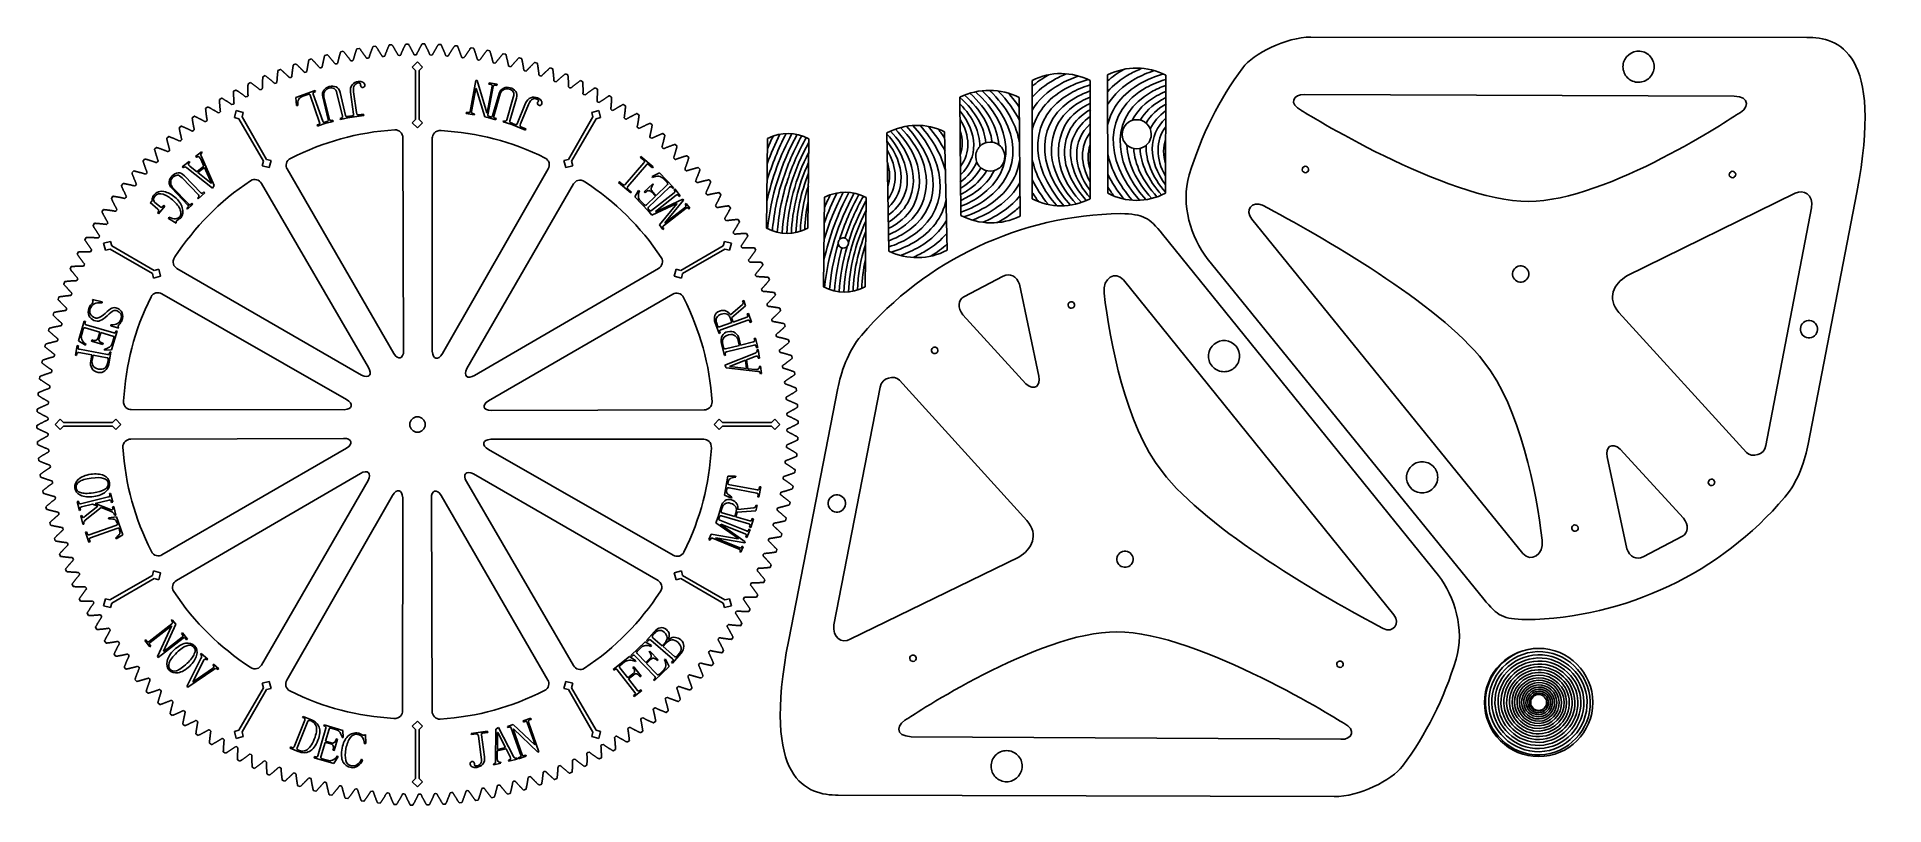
# Model space of a CAD drawing. Extents: x -19 to 488, y 50 to 261.
import ezdxf

# ---------------------------------------------------------------- set-up
doc = ezdxf.new("R2010")
doc.units = 0
doc.layers.get('0').update_dxf_attribs({"linetype": 'CONTINUOUS'})

msp = doc.modelspace()

# ---------------------------------------------------------------- linework, layer by layer
at = {"color": 5}
for p, q in [((77.603728, 258.499927), (77.555948, 258.392206)), ((77.65196, 258.608019), (77.603728, 258.499927)), ((77.701998, 258.698443), (77.65196, 258.608019)), ((78.431091, 258.749951), (77.701998, 258.698443)), ((78.493377, 258.667483), (78.431091, 258.749951)), ((78.556341, 258.567237), (78.493377, 258.667483)), ((78.618769, 258.467303), (78.556341, 258.567237)), ((81.978342, 258.529533), (81.926949, 258.424659)), ((82.030243, 258.634748), (81.978342, 258.529533)), ((82.082595, 258.740324), (82.030243, 258.634748)), ((82.135427, 258.846217), (82.082595, 258.740324)), ((82.189331, 258.934409), (82.135427, 258.846217)), ((82.919948, 258.954534), (82.189331, 258.934411)), ((82.978622, 258.869444), (82.919948, 258.954534)), ((83.037212, 258.766602), (82.978622, 258.869444)), ((83.095293, 258.664071), (83.037212, 258.766602)), ((83.152894, 258.56185), (83.095293, 258.664071)), ((83.20996, 258.459965), (83.152894, 258.56185)), ((86.454443, 258.58169), (86.398591, 258.479099)), ((86.510803, 258.68456), (86.454443, 258.58169)), ((86.567642, 258.787797), (86.510803, 258.68456)), ((86.625018, 258.891316), (86.567642, 258.787797)), ((86.682648, 258.977109), (86.625018, 258.891316)), ((87.413462, 258.965763), (86.682648, 258.977109)), ((87.468411, 258.878246), (87.413462, 258.965763)), ((87.522513, 258.772977), (87.468411, 258.878246)), ((87.576135, 258.66805), (87.522513, 258.772977)), ((87.629278, 258.563456), (87.576135, 258.66805)), ((87.681912, 258.459203), (87.629278, 258.563456)), ((90.989359, 258.541583), (90.928625, 258.4412)), ((91.050601, 258.642255), (90.989359, 258.541583)), ((91.112351, 258.743234), (91.050601, 258.642255)), ((91.173622, 258.826459), (91.112351, 258.743234)), ((91.903279, 258.783674), (91.173622, 258.826459)), ((91.954418, 258.693871), (91.903279, 258.783674)), ((92.003948, 258.586375), (91.954418, 258.693871)), ((92.052998, 258.479241), (92.003948, 258.586375)), ((330.578813, 260.827072), (466.664319, 260.773574)), ((52.05844, 253.509141), (51.366685, 253.273144)), ((52.139692, 253.445274), (52.05844, 253.509141)), ((52.226165, 253.364471), (52.139692, 253.445274)), ((55.41251, 253.521615), (55.391823, 253.40988)), ((55.433564, 253.633824), (55.41251, 253.521615)), ((55.454985, 253.746487), (55.433564, 253.633824)), ((55.476772, 253.85963), (55.454985, 253.746487)), ((55.498927, 253.973227), (55.476772, 253.85963)), ((55.521476, 254.087298), (55.498927, 253.973227)), ((55.544364, 254.201799), (55.521476, 254.087298)), ((55.567676, 254.316801), (55.544364, 254.201799)), ((55.591326, 254.43223), (55.567676, 254.316801)), ((55.615372, 254.548111), (55.591326, 254.43223)), ((55.644977, 254.647143), (55.615372, 254.548111)), ((56.346242, 254.853165), (55.644977, 254.647143)), ((56.424672, 254.785886), (56.346242, 254.853165)), ((56.507589, 254.701386), (56.424672, 254.785886)), ((56.589941, 254.617117), (56.507589, 254.701386)), ((56.671701, 254.532984), (56.589941, 254.617117)), ((56.752925, 254.449051), (56.671701, 254.532984)), ((56.833556, 254.365315), (56.752925, 254.449051)), ((56.91365, 254.281749), (56.833556, 254.365315)), ((56.993152, 254.198384), (56.91365, 254.281749)), ((57.072118, 254.115185), (56.993152, 254.198384)), ((57.150519, 254.032209), (57.072118, 254.115185)), ((57.228356, 253.949405), (57.150519, 254.032209)), ((57.305629, 253.866801), (57.228356, 253.949405)), ((57.382365, 253.784417), (57.305629, 253.866801)), ((57.458537, 253.702209), (57.382365, 253.784417)), ((57.534172, 253.620221), (57.458537, 253.702209)), ((57.609243, 253.538433), (57.534172, 253.620221)), ((57.68375, 253.456845), (57.609243, 253.538433)), ((57.75772, 253.375477), (57.68375, 253.456845)), ((59.438072, 253.528106), (59.416679, 253.422383)), ((59.459859, 253.634303), (59.438072, 253.528106)), ((59.481985, 253.74093), (59.459859, 253.634303)), ((59.504478, 253.848059), (59.481985, 253.74093)), ((59.527338, 253.955613), (59.504478, 253.848059)), ((59.550565, 254.063651), (59.527338, 253.955613)), ((59.574159, 254.172109), (59.550565, 254.063651)), ((59.59812, 254.281047), (59.574159, 254.172109)), ((59.622447, 254.390436), (59.59812, 254.281047)), ((59.64717, 254.500277), (59.622447, 254.390436)), ((59.672288, 254.610595), (59.64717, 254.500277)), ((59.697744, 254.721339), (59.672288, 254.610595)), ((59.723624, 254.832534), (59.697744, 254.721339)), ((59.749871, 254.944181), (59.723624, 254.832534)), ((59.776512, 255.056283), (59.749871, 254.944181)), ((59.803521, 255.168805), (59.776512, 255.056283)), ((59.830953, 255.281776), (59.803521, 255.168805)), ((59.858752, 255.395232), (59.830953, 255.281776)), ((59.886974, 255.509077), (59.858752, 255.395232)), ((59.915592, 255.623406), (59.886974, 255.509077)), ((59.944604, 255.73816), (59.915592, 255.623406)), ((59.978414, 255.835809), (59.944604, 255.73816)), ((60.687893, 256.011464), (59.978414, 255.835809)), ((60.763387, 255.940877), (60.687893, 256.011464)), ((60.842579, 255.852909), (60.763387, 255.940877)), ((60.921206, 255.765138), (60.842579, 255.852909)), ((60.999297, 255.677592), (60.921206, 255.765138)), ((61.076823, 255.590245), (60.999297, 255.677592)), ((61.153785, 255.503094), (61.076823, 255.590245)), ((61.230183, 255.416173), (61.153785, 255.503094)), ((61.306044, 255.329446), (61.230183, 255.416173)), ((61.381369, 255.242945), (61.306044, 255.329446)), ((61.456102, 255.156667), (61.381369, 255.242945)), ((61.530326, 255.070589), (61.456102, 255.156667)), ((61.603986, 254.984737), (61.530326, 255.070589)), ((61.677082, 254.899139), (61.603986, 254.984737)), ((61.749669, 254.813738), (61.677082, 254.899139)), ((61.821692, 254.728564), (61.749669, 254.813738)), ((61.893151, 254.643615), (61.821692, 254.728564)), ((61.964102, 254.558892), (61.893151, 254.643615)), ((62.034516, 254.474423), (61.964102, 254.558892)), ((62.104366, 254.390182), (62.034516, 254.474423)), ((62.173708, 254.306193), (62.104366, 254.390182)), ((62.242514, 254.222426), (62.173708, 254.306193)), ((62.310755, 254.138889), (62.242514, 254.222426)), ((62.378488, 254.055636), (62.310755, 254.138889)), ((62.445714, 253.972606), (62.378488, 254.055636)), ((62.512375, 253.889802), (62.445714, 253.972606)), ((62.578528, 253.807277), (62.512375, 253.889802)), ((62.644144, 253.72501), (62.578528, 253.807277)), ((62.709253, 253.642968), (62.644144, 253.72501)), ((62.773854, 253.561211), (62.709253, 253.642968)), ((62.83789, 253.479705), (62.773854, 253.561211)), ((63.185305, 253.480834), (62.83789, 253.479705)), ((63.499729, 253.628603), (63.185305, 253.480834)), ((63.185305, 253.480834), (63.185305, 253.480834)), ((63.52273, 253.729695), (63.499729, 253.628603)), ((63.546098, 253.831241), (63.52273, 253.729695)), ((63.569805, 253.933236), (63.546098, 253.831241)), ((63.593907, 254.035683), (63.569805, 253.933236)), ((63.618347, 254.138581), (63.593907, 254.035683)), ((63.643183, 254.241931), (63.618347, 254.138581)), ((63.668357, 254.345757), (63.643183, 254.241931)), ((63.693926, 254.45001), (63.668357, 254.345757)), ((63.719862, 254.554715), (63.693926, 254.45001)), ((63.746194, 254.659871), (63.719862, 254.554715)), ((63.772892, 254.765453), (63.746194, 254.659871)), ((63.799957, 254.871484), (63.772892, 254.765453)), ((63.827446, 254.977963), (63.799957, 254.871484)), ((63.855273, 255.084897), (63.827446, 254.977963)), ((63.883523, 255.192255), (63.855273, 255.084897)), ((63.912169, 255.300064), (63.883523, 255.192255)), ((63.941181, 255.408327), (63.912169, 255.300064)), ((63.970589, 255.51698), (63.941181, 255.408327)), ((64.00042, 255.626118), (63.970589, 255.51698)), ((64.030646, 255.735645), (64.00042, 255.626118)), ((64.061267, 255.845627), (64.030646, 255.735645)), ((64.092283, 255.956064), (64.061267, 255.845627)), ((64.123722, 256.06689), (64.092283, 255.956064)), ((64.155557, 256.178173), (64.123722, 256.06689)), ((64.187815, 256.289873), (64.155557, 256.178173)), ((64.220496, 256.402), (64.187815, 256.289873)), ((64.253573, 256.514551), (64.220496, 256.402)), ((64.287073, 256.627527), (64.253573, 256.514551)), ((64.320996, 256.740924), (64.287073, 256.627527)), ((64.358983, 256.837018), (64.320996, 256.740924)), ((65.075376, 256.981998), (64.358983, 256.837018)), ((65.147738, 256.908222), (65.075376, 256.981998)), ((65.223091, 256.816923), (65.147738, 256.908222)), ((65.29788, 256.725879), (65.223091, 256.816923)), ((65.372132, 256.635034), (65.29788, 256.725879)), ((65.445821, 256.544441), (65.372132, 256.635034)), ((65.518944, 256.45407), (65.445821, 256.544441)), ((65.59156, 256.363929), (65.518944, 256.45407)), ((65.663612, 256.274013), (65.59156, 256.363929)), ((65.735127, 256.184351), (65.663612, 256.274013)), ((65.806106, 256.094943), (65.735127, 256.184351)), ((65.876548, 256.00576), (65.806106, 256.094943)), ((65.946426, 255.916835), (65.876548, 256.00576)), ((66.015797, 255.82813), (65.946426, 255.916835)), ((66.084631, 255.739684), (66.015797, 255.82813)), ((66.1529, 255.651487), (66.084631, 255.739684)), ((66.220662, 255.563546), (66.1529, 255.651487)), ((66.287915, 255.475891), (66.220662, 255.563546)), ((66.354604, 255.388456), (66.287915, 255.475891)), ((66.420786, 255.30128), (66.354604, 255.388456)), ((66.48643, 255.214384), (66.420786, 255.30128)), ((66.551567, 255.127739), (66.48643, 255.214384)), ((66.616168, 255.041351), (66.551567, 255.127739)), ((66.680261, 254.955245), (66.616168, 255.041351)), ((66.743845, 254.869393), (66.680261, 254.955245)), ((66.806894, 254.783823), (66.743845, 254.869393)), ((66.869434, 254.69851), (66.806894, 254.783823)), ((66.931438, 254.613473), (66.869434, 254.69851)), ((66.992963, 254.528725), (66.931438, 254.613473)), ((67.053979, 254.444256), (66.992963, 254.528725)), ((67.11446, 254.360069), (67.053979, 254.444256)), ((67.461593, 254.346181), (67.11446, 254.360066)), ((67.782084, 254.480293), (67.461593, 254.346181)), ((67.461593, 254.346181), (67.461593, 254.346181)), ((67.809404, 254.580287), (67.782084, 254.480293)), ((67.837118, 254.68073), (67.809404, 254.580287)), ((67.865199, 254.781621), (67.837118, 254.68073)), ((67.893675, 254.882942), (67.865199, 254.781621)), ((67.922546, 254.98468), (67.893675, 254.882942)), ((67.951785, 255.086876), (67.922546, 254.98468)), ((67.981418, 255.18952), (67.951785, 255.086876)), ((68.011446, 255.292557), (67.981418, 255.18952)), ((68.04187, 255.396047), (68.011446, 255.292557)), ((68.072689, 255.499993), (68.04187, 255.396047)), ((68.103902, 255.604327), (68.072689, 255.499993)), ((68.135511, 255.709117), (68.103902, 255.604327)), ((68.167544, 255.814301), (68.135511, 255.709117)), ((68.199971, 255.919937), (68.167544, 255.814301)), ((68.232793, 256.025996), (68.199971, 255.919937)), ((68.266039, 256.132453), (68.232793, 256.025996)), ((68.29968, 256.239356), (68.266039, 256.132453)), ((68.333772, 256.346657), (68.29968, 256.239356)), ((68.36826, 256.454412), (68.333772, 256.346657)), ((68.403143, 256.562557), (68.36826, 256.454412)), ((68.438477, 256.671102), (68.403143, 256.562557)), ((68.474234, 256.780093), (68.438477, 256.671102)), ((68.510387, 256.889483), (68.474234, 256.780093)), ((68.546991, 256.99927), (68.510387, 256.889483)), ((68.584019, 257.109478), (68.546991, 256.99927)), ((68.621498, 257.220109), (68.584019, 257.109478)), ((68.6594, 257.331132), (68.621498, 257.220109)), ((68.697726, 257.442554), (68.6594, 257.331132)), ((68.736475, 257.554373), (68.697726, 257.442554)), ((68.778583, 257.648773), (68.736475, 257.554373)), ((69.500536, 257.762794), (68.778583, 257.648773)), ((69.56968, 257.68597), (69.500536, 257.762794)), ((69.641026, 257.591511), (69.56968, 257.68597)), ((69.711807, 257.497336), (69.641026, 257.591511)), ((69.78208, 257.403384), (69.711807, 257.497336)), ((69.851818, 257.309683), (69.78208, 257.403384)), ((69.92099, 257.21624), (69.851818, 257.309683)), ((69.989655, 257.123081), (69.92099, 257.21624)), ((70.057783, 257.030171), (69.989655, 257.123081)), ((70.125376, 256.937489), (70.057783, 257.030171)), ((70.192432, 256.845117), (70.125376, 256.937489)), ((70.258951, 256.752975), (70.192432, 256.845117)), ((70.324963, 256.661109), (70.258951, 256.752975)), ((70.390439, 256.569527), (70.324963, 256.661109)), ((70.455406, 256.4782), (70.390439, 256.569527)), ((70.519838, 256.387155), (70.455406, 256.4782)), ((70.583761, 256.296393), (70.519838, 256.387155)), ((70.647148, 256.205887), (70.583761, 256.296393)), ((70.710027, 256.115689), (70.647148, 256.205887)), ((70.772398, 256.025742), (70.710027, 256.115689)), ((70.834261, 255.93608), (70.772398, 256.025742)), ((70.895588, 255.846731), (70.834261, 255.93608)), ((70.956435, 255.757659), (70.895588, 255.846731)), ((71.016746, 255.668843), (70.956435, 255.757659)), ((71.076577, 255.580367), (71.016746, 255.668843)), ((71.135872, 255.492147), (71.076577, 255.580367)), ((71.194687, 255.404235), (71.135872, 255.492147)), ((71.252994, 255.316605), (71.194687, 255.404235)), ((71.310794, 255.229311), (71.252994, 255.316605)), ((71.368113, 255.142276), (71.310794, 255.229311)), ((71.424924, 255.055575), (71.368113, 255.142276)), ((71.771154, 255.02676), (71.424924, 255.055575)), ((72.097121, 255.146933), (71.771154, 255.02676)), ((71.771154, 255.02676), (71.771154, 255.02676)), ((72.128702, 255.245679), (72.097121, 255.146933)), ((72.160706, 255.344827), (72.128702, 255.245679)), ((72.193133, 255.44442), (72.160706, 255.344827)), ((72.225927, 255.544412), (72.193133, 255.44442)), ((72.259145, 255.644826), (72.225927, 255.544412)), ((72.292758, 255.745693), (72.259145, 255.644826)), ((72.326765, 255.846926), (72.292758, 255.745693)), ((72.361196, 255.94861), (72.326765, 255.846926)), ((72.396051, 256.050693), (72.361196, 255.94861)), ((72.4313, 256.153196), (72.396051, 256.050693)), ((72.466973, 256.256091), (72.4313, 256.153196)), ((72.50307, 256.359416), (72.466973, 256.256091)), ((72.539589, 256.463161), (72.50307, 256.359416)), ((72.576532, 256.56727), (72.539589, 256.463161)), ((72.613898, 256.671836), (72.576532, 256.56727)), ((72.651688, 256.776766), (72.613898, 256.671836)), ((72.689929, 256.882117), (72.651688, 256.776766)), ((72.728565, 256.987865), (72.689929, 256.882117)), ((72.767653, 257.094012), (72.728565, 256.987865)), ((72.807192, 257.200551), (72.767653, 257.094012)), ((72.847155, 257.307485), (72.807192, 257.200551)), ((72.887541, 257.414839), (72.847155, 257.307485)), ((72.928407, 257.522564), (72.887541, 257.414839)), ((72.969696, 257.630686), (72.928407, 257.522564)), ((73.011436, 257.739197), (72.969696, 257.630686)), ((73.0536, 257.84811), (73.011436, 257.739197)), ((73.096244, 257.957383), (73.0536, 257.84811)), ((73.13934, 258.067086), (73.096244, 257.957383)), ((73.182886, 258.177122), (73.13934, 258.067086)), ((73.229002, 258.269637), (73.182886, 258.177122)), ((73.955188, 258.352466), (73.229002, 258.269637)), ((74.020945, 258.272739), (73.955188, 258.352466)), ((74.088171, 258.175315), (74.020945, 258.272739)), ((74.15486, 258.078175), (74.088171, 258.175315)), ((74.221013, 257.981288), (74.15486, 258.078175)), ((74.286658, 257.884686), (74.221013, 257.981288)), ((74.351738, 257.788361), (74.286658, 257.884686)), ((74.416339, 257.69232), (74.351738, 257.788361)), ((74.480403, 257.596562), (74.416339, 257.69232)), ((74.543931, 257.501058), (74.480403, 257.596562)), ((74.606952, 257.405865), (74.543931, 257.501058)), ((74.669464, 257.310982), (74.606952, 257.405865)), ((74.731468, 257.216353), (74.669464, 257.310982)), ((74.792936, 257.122037), (74.731468, 257.216353)), ((74.853896, 257.027997), (74.792936, 257.122037)), ((74.914376, 256.934271), (74.853896, 257.027997)), ((74.97432, 256.840828), (74.914376, 256.934271)), ((75.033756, 256.747694), (74.97432, 256.840828)), ((75.092712, 256.654846), (75.033756, 256.747694)), ((75.151132, 256.562331), (75.092712, 256.654846)), ((75.209073, 256.470101), (75.151132, 256.562331)), ((75.266533, 256.378153), (75.209073, 256.470101)), ((75.323457, 256.286546), (75.266533, 256.378153)), ((75.379902, 256.195244), (75.323457, 256.286546)), ((75.435866, 256.104259), (75.379902, 256.195244)), ((75.491323, 256.013581), (75.435866, 256.104259)), ((75.5463, 255.92321), (75.491323, 256.013581)), ((75.600797, 255.833181), (75.5463, 255.92321)), ((75.654786, 255.743435), (75.600797, 255.833181)), ((75.708296, 255.654058), (75.654786, 255.743435)), ((75.761353, 255.564957), (75.708296, 255.654058)), ((76.106003, 255.521298), (75.761353, 255.564957)), ((76.436824, 255.627329), (76.106003, 255.521298)), ((76.106003, 255.521298), (76.106003, 255.521298)), ((76.472638, 255.724611), (76.436824, 255.627329)), ((76.508875, 255.822319), (76.472638, 255.724611)), ((76.545536, 255.920416), (76.508875, 255.822319)), ((76.58262, 256.018915), (76.545536, 255.920416)), ((76.620127, 256.117803), (76.58262, 256.018915)), ((76.65803, 256.217117), (76.620127, 256.117803)), ((76.696384, 256.316797), (76.65803, 256.217117)), ((76.735161, 256.416902), (76.696384, 256.316797)), ((76.774362, 256.517404), (76.735161, 256.416902)), ((76.814014, 256.61827), (76.774362, 256.517404)), ((76.854061, 256.719557), (76.814014, 256.61827)), ((76.894588, 256.821241), (76.854061, 256.719557)), ((76.935539, 256.923296), (76.894588, 256.821241)), ((76.976913, 257.02574), (76.935539, 256.923296)), ((77.018738, 257.128581), (76.976913, 257.02574)), ((77.061015, 257.231793), (77.018738, 257.128581)), ((77.103743, 257.335397), (77.061015, 257.231793)), ((77.146895, 257.439393), (77.103743, 257.335397)), ((77.190527, 257.543759), (77.146895, 257.439393)), ((77.234582, 257.648494), (77.190527, 257.543759)), ((77.279116, 257.753622), (77.234582, 257.648494)), ((77.324102, 257.859114), (77.279116, 257.753622)), ((77.36954, 257.965003), (77.324102, 257.859114)), ((77.415458, 258.071235), (77.36954, 257.965003)), ((77.461827, 258.177855), (77.415458, 258.071235)), ((77.508648, 258.284849), (77.461827, 258.177855)), ((77.555948, 258.392206), (77.508648, 258.284849)), ((78.680688, 258.367681), (78.618769, 258.467303)), ((78.742128, 258.268339), (78.680688, 258.367681)), ((78.803003, 258.169307), (78.742128, 258.268339)), ((78.863399, 258.070583), (78.803003, 258.169307)), ((78.923286, 257.972144), (78.863399, 258.070583)), ((78.982666, 257.874018), (78.923286, 257.972144)), ((79.041538, 257.776197), (78.982666, 257.874018)), ((79.099901, 257.678692), (79.041538, 257.776197)), ((79.157757, 257.581492), (79.099901, 257.678692)), ((79.215132, 257.484636), (79.157757, 257.581492)), ((79.272, 257.388057), (79.215132, 257.484636)), ((79.32836, 257.291819), (79.272, 257.388057)), ((79.38424, 257.195866), (79.32836, 257.291819)), ((79.439612, 257.100275), (79.38424, 257.195866)), ((79.494532, 257.004971), (79.439612, 257.100275)), ((79.548917, 256.910029), (79.494532, 257.004971)), ((79.602849, 256.815374), (79.548917, 256.910029)), ((79.656274, 256.721081), (79.602849, 256.815374)), ((79.709219, 256.627101), (79.656274, 256.721081)), ((79.761684, 256.533434), (79.709219, 256.627101)), ((79.813669, 256.440129), (79.761684, 256.533434)), ((79.865175, 256.347136), (79.813669, 256.440129)), ((79.916229, 256.254514), (79.865175, 256.347136)), ((79.966775, 256.162199), (79.916229, 256.254514)), ((80.016869, 256.070223), (79.966775, 256.162199)), ((80.066484, 255.978611), (80.016869, 256.070223)), ((80.115647, 255.887343), (80.066484, 255.978611)), ((80.458096, 255.828863), (80.115647, 255.887343)), ((80.793178, 255.920586), (80.458096, 255.828863)), ((80.458096, 255.828863), (80.458096, 255.828863)), ((80.833169, 256.016231), (80.793178, 255.920586)), ((80.873583, 256.112274), (80.833169, 256.016231)), ((80.914421, 256.208706), (80.873583, 256.112274)), ((80.955682, 256.305509), (80.914421, 256.208706)), ((80.997422, 256.402709), (80.955682, 256.305509)), ((81.039558, 256.500298), (80.997422, 256.402709)), ((81.082174, 256.598258), (81.039558, 256.500298)), ((81.125212, 256.696587), (81.082174, 256.598258)), ((81.168703, 256.795308), (81.125212, 256.696587)), ((81.212645, 256.894393), (81.168703, 256.795308)), ((81.257038, 256.993849), (81.212645, 256.894393)), ((81.301884, 257.093671), (81.257038, 256.993849)), ((81.34718, 257.193888), (81.301884, 257.093671)), ((81.392928, 257.294443), (81.34718, 257.193888)), ((81.439156, 257.395394), (81.392928, 257.294443)), ((81.485836, 257.496715), (81.439156, 257.395394)), ((81.532967, 257.598369), (81.485836, 257.496715)), ((81.580578, 257.700423), (81.532967, 257.598369)), ((81.62864, 257.80281), (81.580578, 257.700423)), ((81.677183, 257.905567), (81.62864, 257.80281)), ((81.726176, 258.008666), (81.677183, 257.905567)), ((81.77565, 258.112129), (81.726176, 258.008666)), ((81.825632, 258.215955), (81.77565, 258.112129)), ((81.876065, 258.320124), (81.825632, 258.215955)), ((81.926949, 258.424659), (81.876065, 258.320124)), ((83.266545, 258.358396), (83.20996, 258.459965)), ((83.322651, 258.257163), (83.266545, 258.358396)), ((83.378221, 258.15624), (83.322651, 258.257163)), ((83.433339, 258.055656), (83.378221, 258.15624)), ((83.487949, 257.955411), (83.433339, 258.055656)), ((83.542051, 257.855476), (83.487949, 257.955411)), ((83.595673, 257.755877), (83.542051, 257.855476)), ((83.648815, 257.656622), (83.595673, 257.755877)), ((83.701478, 257.5577), (83.648815, 257.656622)), ((83.753661, 257.459123), (83.701478, 257.5577)), ((83.805364, 257.360879), (83.753661, 257.459123)), ((83.856587, 257.262976), (83.805364, 257.360879)), ((83.907331, 257.165411), (83.856587, 257.262976)), ((83.957595, 257.068189), (83.907331, 257.165411)), ((84.007379, 256.97133), (83.957595, 257.068189)), ((84.056711, 256.87481), (84.007379, 256.97133)), ((84.105564, 256.778629), (84.056711, 256.87481)), ((84.153965, 256.682811), (84.105564, 256.778629)), ((84.201886, 256.587336), (84.153965, 256.682811)), ((84.249356, 256.492227), (84.201886, 256.587336)), ((84.296346, 256.397485), (84.249356, 256.492227)), ((84.342884, 256.303081), (84.296346, 256.397485)), ((84.388971, 256.209048), (84.342884, 256.303081)), ((84.434607, 256.115375), (84.388971, 256.209048)), ((84.47979, 256.022073), (84.434607, 256.115375)), ((84.819417, 255.948921), (84.47979, 256.022073)), ((85.15814, 256.026137), (84.819417, 255.948921)), ((84.819417, 255.948921), (84.819417, 255.948921)), ((85.202195, 256.119976), (85.15814, 256.026137)), ((85.246701, 256.21421), (85.202195, 256.119976)), ((85.291631, 256.308782), (85.246701, 256.21421)), ((85.33704, 256.403725), (85.291631, 256.308782)), ((85.382902, 256.499028), (85.33704, 256.403725)), ((85.429242, 256.594702), (85.382902, 256.499028)), ((85.476007, 256.690745), (85.429242, 256.594702)), ((85.523251, 256.787152), (85.476007, 256.690745)), ((85.570946, 256.883895), (85.523251, 256.787152)), ((85.619093, 256.980982), (85.570946, 256.883895)), ((85.66772, 257.078459), (85.619093, 256.980982)), ((85.716827, 257.17628), (85.66772, 257.078459)), ((85.766385, 257.274437), (85.716827, 257.17628)), ((85.816423, 257.372929), (85.766385, 257.274437)), ((85.866941, 257.471795), (85.816423, 257.372929)), ((85.917938, 257.570996), (85.866941, 257.471795)), ((85.969416, 257.670564), (85.917938, 257.570996)), ((86.021345, 257.770439), (85.969416, 257.670564)), ((86.073782, 257.870685), (86.021345, 257.770439)), ((86.126698, 257.971241), (86.073782, 257.870685)), ((86.180095, 258.072166), (86.126698, 257.971241)), ((86.233999, 258.173396), (86.180095, 258.072166)), ((86.288355, 258.274971), (86.233999, 258.173396)), ((86.343219, 258.376879), (86.288355, 258.274971)), ((86.398591, 258.479099), (86.343219, 258.376879)), ((87.734095, 258.355289), (87.681912, 258.459203)), ((87.78577, 258.251744), (87.734095, 258.355289)), ((87.836965, 258.148533), (87.78577, 258.251744)), ((87.88768, 258.045663), (87.836965, 258.148533)), ((87.937916, 257.943134), (87.88768, 258.045663)), ((87.9877, 257.840967), (87.937916, 257.943134)), ((88.037004, 257.739172), (87.9877, 257.840967)), ((88.085828, 257.63771), (88.037004, 257.739172)), ((88.134173, 257.536618), (88.085828, 257.63771)), ((88.182066, 257.435868), (88.134173, 257.536618)), ((88.22948, 257.335507), (88.182066, 257.435868)), ((88.276441, 257.23549), (88.22948, 257.335507)), ((88.322923, 257.135835), (88.276441, 257.23549)), ((88.368982, 257.036549), (88.322923, 257.135835)), ((88.414561, 256.937633), (88.368982, 257.036549)), ((88.459688, 256.839081), (88.414561, 256.937633)), ((88.504364, 256.740893), (88.459688, 256.839081)), ((88.548588, 256.643075), (88.504364, 256.740893)), ((88.592361, 256.545626), (88.548588, 256.643075)), ((88.635682, 256.44857), (88.592361, 256.545626)), ((88.67858, 256.351878), (88.635682, 256.44857)), ((88.720998, 256.255583), (88.67858, 256.351878)), ((88.762992, 256.159631), (88.720998, 256.255583)), ((88.804564, 256.064096), (88.762992, 256.159631)), ((88.845684, 255.96893), (88.804564, 256.064096)), ((89.181838, 255.881247), (88.845684, 255.96893)), ((89.523581, 255.943813), (89.181838, 255.881247)), ((89.181838, 255.881247), (89.181838, 255.881247)), ((89.571616, 256.035679), (89.523581, 255.943813)), ((89.62013, 256.127881), (89.571616, 256.035679)), ((89.669123, 256.220447), (89.62013, 256.127881)), ((89.718569, 256.313354), (89.669123, 256.220447)), ((89.768494, 256.406601), (89.718569, 256.313354)), ((89.818899, 256.500185), (89.768494, 256.406601)), ((89.869755, 256.594112), (89.818899, 256.500185)), ((89.921091, 256.688399), (89.869755, 256.594112)), ((89.972907, 256.783), (89.921091, 256.688399)), ((90.025203, 256.877943), (89.972907, 256.783)), ((90.077979, 256.973221), (90.025203, 256.877943)), ((90.131234, 257.068838), (90.077979, 256.973221)), ((90.184997, 257.164762), (90.131234, 257.068838)), ((90.239212, 257.261028), (90.184997, 257.164762)), ((90.293935, 257.357636), (90.239212, 257.261028)), ((90.349138, 257.454551), (90.293935, 257.357636)), ((90.404848, 257.551805), (90.349138, 257.454551)), ((90.461039, 257.649369), (90.404848, 257.551805)), ((90.517737, 257.747241), (90.461039, 257.649369)), ((90.574944, 257.845457), (90.517737, 257.747241)), ((90.63263, 257.94395), (90.574944, 257.845457)), ((90.690824, 258.042787), (90.63263, 257.94395)), ((90.749498, 258.141929), (90.690824, 258.042787)), ((90.808708, 258.241384), (90.749498, 258.141929)), ((90.868427, 258.341152), (90.808708, 258.241384)), ((90.928625, 258.4412), (90.868427, 258.341152)), ((92.101597, 258.372448), (92.052998, 258.479241)), ((92.149716, 258.266053), (92.101597, 258.372448)), ((92.197355, 258.159991), (92.149716, 258.266053)), ((92.244542, 258.054299), (92.197355, 258.159991)), ((92.29125, 257.948976), (92.244542, 258.054299)), ((92.337478, 257.844015), (92.29125, 257.948976)), ((92.383283, 257.739451), (92.337478, 257.844015)), ((92.428608, 257.635227), (92.383283, 257.739451)), ((92.473481, 257.5314), (92.428608, 257.635227)), ((92.517874, 257.427935), (92.473481, 257.5314)), ((92.561845, 257.324839), (92.517874, 257.427935)), ((92.605363, 257.222141), (92.561845, 257.324839)), ((92.648402, 257.119833), (92.605363, 257.222141)), ((92.691018, 257.017866), (92.648402, 257.119833)), ((92.733182, 256.916325), (92.691018, 257.017866)), ((92.774922, 256.815145), (92.733182, 256.916325)), ((92.816212, 256.714336), (92.774922, 256.815145)), ((92.857049, 256.613952), (92.816212, 256.714336)), ((92.897463, 256.51393), (92.857049, 256.613952)), ((92.937426, 256.414308), (92.897463, 256.51393)), ((92.976965, 256.315079), (92.937426, 256.414308)), ((93.016081, 256.216242), (92.976965, 256.315079)), ((93.054774, 256.117803), (93.016081, 256.216242)), ((93.093015, 256.01973), (93.054774, 256.117803)), ((93.130861, 255.922081), (93.093015, 256.01973)), ((93.168256, 255.824859), (93.130861, 255.922081)), ((93.205255, 255.728), (93.168256, 255.824859)), ((93.537346, 255.625946), (93.205255, 255.728)), ((93.881431, 255.673757), (93.537346, 255.625946)), ((93.537346, 255.625946), (93.537346, 255.625946)), ((93.933388, 255.763444), (93.881431, 255.673757)), ((93.985825, 255.853501), (93.933388, 255.763444)), ((94.038742, 255.943872), (93.985825, 255.853501)), ((94.092166, 256.03455), (94.038742, 255.943872)), ((94.146043, 256.125564), (94.092166, 256.03455)), ((94.200399, 256.216891), (94.146043, 256.125564)), ((94.255263, 256.308557), (94.200399, 256.216891)), ((94.310606, 256.400533), (94.255263, 256.308557)), ((94.366458, 256.492819), (94.310606, 256.400533)), ((94.42279, 256.585445), (94.366458, 256.492819)), ((94.479601, 256.678352), (94.42279, 256.585445)), ((94.536949, 256.77157), (94.479601, 256.678352)), ((94.594748, 256.86513), (94.536949, 256.77157)), ((94.653083, 256.958969), (94.594748, 256.86513)), ((94.711898, 257.053118), (94.653083, 256.958969)), ((94.77125, 257.147578), (94.711898, 257.053118)), ((94.831081, 257.24232), (94.77125, 257.147578)), ((94.89142, 257.337369), (94.831081, 257.24232)), ((94.952267, 257.432732), (94.89142, 257.337369)), ((95.013622, 257.528377), (94.952267, 257.432732)), ((95.075513, 257.624336), (95.013622, 257.528377)), ((95.137884, 257.720571), (95.075513, 257.624336)), ((95.200792, 257.817091), (95.137884, 257.720571)), ((95.264235, 257.913896), (95.200792, 257.817091)), ((95.328187, 258.011006), (95.264235, 257.913896)), ((95.392646, 258.108372), (95.328187, 258.011006)), ((95.457642, 258.206049), (95.392646, 258.108372)), ((95.523146, 258.303981), (95.457642, 258.206049)), ((95.589186, 258.402225), (95.523146, 258.303981)), ((95.653984, 258.482743), (95.589186, 258.402225)), ((96.38113, 258.4086), (95.653984, 258.482743)), ((96.428346, 258.316681), (96.38113, 258.4086)), ((96.473219, 258.207153), (96.428346, 258.316681)), ((96.517612, 258.097987), (96.473219, 258.207153)), ((96.561554, 257.989221), (96.517612, 258.097987)), ((96.605045, 257.880845), (96.561554, 257.989221)), ((96.648084, 257.772838), (96.605045, 257.880845)), ((96.690671, 257.66523), (96.648084, 257.772838)), ((96.732807, 257.557983), (96.690671, 257.66523)), ((96.774491, 257.451136), (96.732807, 257.557983)), ((96.815752, 257.344682), (96.774491, 257.451136)), ((96.856533, 257.238623), (96.815752, 257.344682)), ((96.896891, 257.132959), (96.856533, 257.238623)), ((96.936825, 257.02769), (96.896891, 257.132959)), ((96.976308, 256.922788), (96.936825, 257.02769)), ((97.015368, 256.818306), (96.976308, 256.922788)), ((97.053976, 256.714223), (97.015368, 256.818306)), ((97.09216, 256.610534), (97.053976, 256.714223)), ((97.129922, 256.507272), (97.09216, 256.610534)), ((97.16726, 256.404374), (97.129922, 256.507272)), ((97.204174, 256.301899), (97.16726, 256.404374)), ((97.240666, 256.199845), (97.204174, 256.301899)), ((97.276734, 256.098191), (97.240666, 256.199845)), ((97.312378, 255.996927), (97.276734, 256.098191)), ((97.3476, 255.896089), (97.312378, 255.996927)), ((97.382426, 255.795649), (97.3476, 255.896089)), ((97.416857, 255.695655), (97.382426, 255.795649)), ((97.450837, 255.596033), (97.416857, 255.695655)), ((97.484449, 255.49686), (97.450837, 255.596033)), ((97.517639, 255.398079), (97.484449, 255.49686)), ((97.550433, 255.299728), (97.517639, 255.398079)), ((97.877811, 255.183478), (97.550433, 255.299728)), ((98.223646, 255.216444), (97.877811, 255.183478)), ((97.877811, 255.183478), (97.877811, 255.183478)), ((98.279413, 255.303845), (98.223646, 255.216444)), ((98.335688, 255.391535), (98.279413, 255.303845)), ((98.392443, 255.479529), (98.335688, 255.391535)), ((98.449678, 255.567864), (98.392443, 255.479529)), ((98.507448, 255.656457), (98.449678, 255.567864)), ((98.565699, 255.745385), (98.507448, 255.656457)), ((98.62443, 255.834593), (98.565699, 255.745385)), ((98.683696, 255.924088), (98.62443, 255.834593)), ((98.743443, 256.013888), (98.683696, 255.924088)), ((98.803725, 256.104005), (98.743443, 256.013888)), ((98.864488, 256.194398), (98.803725, 256.104005)), ((98.925758, 256.285076), (98.864488, 256.194398)), ((98.987565, 256.376039), (98.925758, 256.285076)), ((99.04988, 256.467278), (98.987565, 256.376039)), ((99.112702, 256.558806), (99.04988, 256.467278)), ((99.176033, 256.650641), (99.112702, 256.558806)), ((99.2399, 256.74273), (99.176033, 256.650641)), ((99.304275, 256.835099), (99.2399, 256.74273)), ((99.369158, 256.927727), (99.304275, 256.835099)), ((99.434577, 257.02066), (99.369158, 256.927727)), ((99.500532, 257.113849), (99.434577, 257.02066)), ((99.566995, 257.207321), (99.500532, 257.113849)), ((99.633995, 257.301047), (99.566995, 257.207321)), ((99.701531, 257.395027), (99.633995, 257.301047)), ((99.769603, 257.48929), (99.701531, 257.395027)), ((99.838183, 257.583809), (99.769603, 257.48929)), ((99.907327, 257.678604), (99.838183, 257.583809)), ((99.97698, 257.773629), (99.907327, 257.678604)), ((100.047196, 257.868907), (99.97698, 257.773629)), ((100.11541, 257.946574), (100.047196, 257.868907)), ((100.838689, 257.841252), (100.11541, 257.946574)), ((100.881897, 257.747354), (100.838689, 257.841252)), ((100.922001, 257.635989), (100.881897, 257.747354)), ((100.961681, 257.52505), (100.922001, 257.635989)), ((101.00091, 257.414473), (100.961681, 257.52505)), ((101.039687, 257.304324), (101.00091, 257.414473)), ((101.078041, 257.194568), (101.039687, 257.304324)), ((101.115944, 257.085207), (101.078041, 257.194568)), ((101.153451, 256.976269), (101.115944, 257.085207)), ((101.190479, 256.867723), (101.153451, 256.976269)), ((101.227111, 256.759607), (101.190479, 256.867723)), ((101.26332, 256.651883), (101.227111, 256.759607)), ((101.299106, 256.544582), (101.26332, 256.651883)), ((101.33444, 256.437676), (101.299106, 256.544582)), ((101.369379, 256.331191), (101.33444, 256.437676)), ((101.403895, 256.225132), (101.369379, 256.331191)), ((101.438016, 256.119468), (101.403895, 256.225132)), ((101.471713, 256.014258), (101.438016, 256.119468)), ((101.504987, 255.909441), (101.471713, 256.014258)), ((101.537866, 255.805047), (101.504987, 255.909441)), ((101.570322, 255.701076), (101.537866, 255.805047)), ((101.602382, 255.597529), (101.570322, 255.701076)), ((101.634047, 255.494405), (101.602382, 255.597529)), ((101.665318, 255.391729), (101.634047, 255.494405)), ((101.696164, 255.289455), (101.665318, 255.391729)), ((101.726644, 255.187626), (101.696164, 255.289455)), ((101.756729, 255.086227), (101.726644, 255.187626)), ((101.786419, 254.985245), (101.756729, 255.086227)), ((101.815714, 254.88472), (101.786419, 254.985245)), ((101.844613, 254.784616), (101.815714, 254.88472)), ((101.873146, 254.684935), (101.844613, 254.784616)), ((102.195218, 254.554715), (101.873146, 254.684935)), ((102.542154, 254.572749), (102.195218, 254.554715)), ((102.195218, 254.554715), (102.195218, 254.554715)), ((102.601646, 254.657669), (102.542154, 254.572749)), ((102.661618, 254.742872), (102.601646, 254.657669)), ((102.722127, 254.828357), (102.661618, 254.742872)), ((102.783115, 254.914125), (102.722127, 254.828357)), ((102.844611, 255.000149), (102.783115, 254.914125)), ((102.906644, 255.086481), (102.844611, 255.000149)), ((102.969184, 255.173095), (102.906644, 255.086481)), ((103.032233, 255.259963), (102.969184, 255.173095)), ((103.095789, 255.347113), (103.032233, 255.259963)), ((103.159882, 255.434543), (103.095789, 255.347113)), ((103.224482, 255.522232), (103.159882, 255.434543)), ((103.289619, 255.610169), (103.224482, 255.522232)), ((103.355264, 255.698395), (103.289619, 255.610169)), ((103.421445, 255.7869), (103.355264, 255.698395)), ((103.488134, 255.875628), (103.421445, 255.7869)), ((103.55536, 255.964641), (103.488134, 255.875628)), ((103.623121, 256.053907), (103.55536, 255.964641)), ((103.691419, 256.143403), (103.623121, 256.053907)), ((103.760225, 256.233178), (103.691419, 256.143403)), ((103.829595, 256.323207), (103.760225, 256.233178)), ((103.899502, 256.413459), (103.829595, 256.323207)), ((103.969916, 256.503995), (103.899502, 256.413459)), ((104.040895, 256.594733), (103.969916, 256.503995)), ((104.11241, 256.685747), (104.040895, 256.594733)), ((104.184461, 256.776992), (104.11241, 256.685747)), ((104.257049, 256.86846), (104.184461, 256.776992)), ((104.330201, 256.960179), (104.257049, 256.86846)), ((104.403889, 257.052127), (104.330201, 256.960179)), ((104.478142, 257.144329), (104.403889, 257.052127)), ((104.549629, 257.21898), (104.478142, 257.144329)), ((105.267687, 257.082607), (104.549629, 257.21898)), ((105.306831, 256.986962), (105.267687, 257.082607)), ((105.342109, 256.873989), (105.306831, 256.986962)), ((105.376963, 256.76141), (105.342109, 256.873989)), ((105.411394, 256.649283), (105.376963, 256.76141)), ((105.44543, 256.537552), (105.411394, 256.649283)), ((105.479015, 256.426246), (105.44543, 256.537552)), ((105.512176, 256.315361), (105.479015, 256.426246)), ((105.544942, 256.204896), (105.512176, 256.315361)), ((105.577313, 256.094861), (105.544942, 256.204896)), ((105.609232, 255.985274), (105.577313, 256.094861)), ((105.640784, 255.876082), (105.609232, 255.985274)), ((105.671914, 255.767342), (105.640784, 255.876082)), ((105.702619, 255.659025), (105.671914, 255.767342)), ((105.732958, 255.551129), (105.702619, 255.659025)), ((105.762874, 255.443687), (105.732958, 255.551129)), ((105.792394, 255.336671), (105.762874, 255.443687)), ((105.82152, 255.230073), (105.792394, 255.336671)), ((105.850278, 255.123929), (105.82152, 255.230073)), ((105.878613, 255.018237), (105.850278, 255.123929)), ((105.906581, 254.912968), (105.878613, 255.018237)), ((105.934154, 254.808125), (105.906581, 254.912968)), ((105.961361, 254.703756), (105.934154, 254.808125)), ((105.988172, 254.599817), (105.961361, 254.703756)), ((106.014616, 254.496295), (105.988172, 254.599817)), ((106.040665, 254.393255), (106.014616, 254.496295)), ((106.066347, 254.290639), (106.040665, 254.393255)), ((106.091663, 254.188506), (106.066347, 254.290639)), ((106.116611, 254.08679), (106.091663, 254.188506)), ((106.141193, 253.985532), (106.116611, 254.08679)), ((106.165407, 253.884722), (106.141193, 253.985532)), ((106.481581, 253.740758), (106.165407, 253.884722)), ((106.828968, 253.743865), (106.481581, 253.74076)), ((106.481581, 253.740758), (106.481581, 253.740758)), ((106.892045, 253.826133), (106.828968, 253.743865)), ((106.955658, 253.908683), (106.892045, 253.826133)), ((107.019779, 253.991487), (106.955658, 253.908683)), ((107.084408, 254.074545), (107.019779, 253.991487)), ((107.149544, 254.157857), (107.084408, 254.074545)), ((107.215218, 254.241451), (107.149544, 254.157857)), ((107.281427, 254.325271), (107.215218, 254.241451)), ((107.348172, 254.40937), (107.281427, 254.325271)), ((107.415426, 254.493698), (107.348172, 254.40937)), ((107.483216, 254.57828), (107.415426, 254.493698)), ((107.551514, 254.663116), (107.483216, 254.57828)), ((107.620376, 254.748181), (107.551514, 254.663116)), ((107.689746, 254.833497), (107.620376, 254.748181)), ((107.759681, 254.919035), (107.689746, 254.833497)), ((107.830123, 255.004834), (107.759681, 254.919035)), ((107.90113, 255.090881), (107.830123, 255.004834)), ((107.972674, 255.177128), (107.90113, 255.090881)), ((108.044753, 255.263629), (107.972674, 255.177128)), ((108.117369, 255.350356), (108.044753, 255.263629)), ((108.190521, 255.437308), (108.117369, 255.350356)), ((108.264238, 255.524487), (108.190521, 255.437308)), ((108.338518, 255.611894), (108.264238, 255.524487)), ((108.413307, 255.699493), (108.338518, 255.611894)), ((108.488689, 255.787349), (108.413307, 255.699493)), ((108.564607, 255.875405), (108.488689, 255.787349)), ((108.641061, 255.963684), (108.564607, 255.875405)), ((108.718079, 256.052158), (108.641061, 255.963684)), ((108.795662, 256.140863), (108.718079, 256.052158)), ((108.873809, 256.229763), (108.795662, 256.140863)), ((108.948429, 256.301278), (108.873809, 256.229763)), ((109.659968, 256.134146), (108.948429, 256.301278)), ((109.694963, 256.036889), (109.659968, 256.134146)), ((109.725358, 255.922505), (109.694963, 256.036889)), ((109.75533, 255.808543), (109.725358, 255.922505)), ((109.784907, 255.695034), (109.75533, 255.808543)), ((109.814089, 255.58195), (109.784907, 255.695034)), ((109.842848, 255.469287), (109.814089, 255.58195)), ((109.871239, 255.357073), (109.842848, 255.469287)), ((109.899207, 255.245313), (109.871239, 255.357073)), ((109.926809, 255.134007), (109.899207, 255.245313)), ((109.953987, 255.023122), (109.926809, 255.134007)), ((109.980798, 254.912685), (109.953987, 255.023122)), ((110.007214, 254.802703), (109.980798, 254.912685)), ((110.033263, 254.693145), (110.007214, 254.802703)), ((110.058917, 254.584069), (110.033263, 254.693145)), ((110.084176, 254.47541), (110.058917, 254.584069)), ((110.109068, 254.367235), (110.084176, 254.47541)), ((110.133593, 254.25951), (110.109068, 254.367235)), ((110.157751, 254.152209), (110.133593, 254.25951)), ((110.181514, 254.045388), (110.157751, 254.152209)), ((110.204939, 253.939019), (110.181514, 254.045388)), ((110.227968, 253.833101), (110.204939, 253.939019)), ((110.250659, 253.727634), (110.227968, 253.833101)), ((110.272982, 253.622648), (110.250659, 253.727634)), ((110.294939, 253.518113), (110.272982, 253.622648)), ((110.316529, 253.414032), (110.294939, 253.518113)), ((111.694338, 253.455233), (111.6235, 253.373869)), ((111.765684, 253.536796), (111.694338, 253.455233)), ((111.837594, 253.618615), (111.765684, 253.536796)), ((111.910041, 253.700657), (111.837594, 253.618615)), ((111.983023, 253.782893), (111.910041, 253.700657)), ((112.05657, 253.865359), (111.983023, 253.782893)), ((112.130654, 253.948053), (112.05657, 253.865359)), ((112.205273, 254.030939), (112.130654, 253.948053)), ((112.280457, 254.114056), (112.205273, 254.030939)), ((112.356206, 254.197368), (112.280457, 254.114056)), ((112.43249, 254.280903), (112.356206, 254.197368)), ((112.509311, 254.364613), (112.43249, 254.280903)), ((112.586725, 254.448543), (112.509311, 254.364613)), ((112.664675, 254.532676), (112.586725, 254.448543)), ((112.743189, 254.617004), (112.664675, 254.532676)), ((112.822239, 254.701499), (112.743189, 254.617004)), ((112.901882, 254.786222), (112.822239, 254.701499)), ((112.98209, 254.871117), (112.901882, 254.786222)), ((113.062834, 254.956207), (112.98209, 254.871117)), ((113.14417, 255.041492), (113.062834, 254.956207)), ((113.226043, 255.126949), (113.14417, 255.041492)), ((113.303682, 255.195162), (113.226043, 255.126949)), ((114.007375, 254.997581), (113.303682, 255.195162)), ((114.038166, 254.898944), (114.007375, 254.997581)), ((114.063594, 254.783346), (114.038166, 254.898944)), ((114.088655, 254.668196), (114.063594, 254.783346)), ((114.113293, 254.553504), (114.088655, 254.668196)), ((114.137592, 254.439258), (114.113293, 254.553504)), ((114.161497, 254.325497), (114.137592, 254.439258)), ((114.185006, 254.212153), (114.161497, 254.325497)), ((114.208148, 254.099293), (114.185006, 254.212153)), ((114.230923, 253.986884), (114.208148, 254.099293)), ((114.253332, 253.874929), (114.230923, 253.986884)), ((114.275345, 253.763448), (114.253332, 253.874929)), ((114.29702, 253.652425), (114.275345, 253.763448)), ((114.318328, 253.541876), (114.29702, 253.652425)), ((114.339268, 253.431781), (114.318328, 253.541876)), ((114.359842, 253.322166), (114.339268, 253.431781)), ((117.105103, 253.430229), (117.022468, 253.349203)), ((117.188302, 253.511427), (117.105103, 253.430229)), ((117.272065, 253.592817), (117.188302, 253.511427)), ((117.356422, 253.674351), (117.272065, 253.592817)), ((117.441342, 253.756057), (117.356422, 253.674351)), ((117.526827, 253.837899), (117.441342, 253.756057)), ((117.607317, 253.902728), (117.526827, 253.837899)), ((118.301866, 253.675056), (117.607317, 253.902728)), ((118.328367, 253.57515), (118.301866, 253.675056)), ((118.3488, 253.458564), (118.328367, 253.57515)), ((118.368866, 253.342457), (118.3488, 253.458564)), ((39.596608, 248.389345), (38.940977, 248.066257)), ((39.685423, 248.336484), (39.596608, 248.389345)), ((42.898749, 248.382741), (42.89381, 248.271294)), ((42.903998, 248.494673), (42.898749, 248.382741)), ((42.90953, 248.607135), (42.903998, 248.494673)), ((42.915372, 248.720081), (42.90953, 248.607135)), ((42.921496, 248.833562), (42.915372, 248.720081)), ((42.92793, 248.947555), (42.921496, 248.833562)), ((42.934676, 249.062049), (42.92793, 248.947555)), ((42.941703, 249.177058), (42.934676, 249.062049)), ((42.949069, 249.29254), (42.941703, 249.177058)), ((42.956717, 249.408565), (42.949069, 249.29254)), ((42.964704, 249.525066), (42.956717, 249.408565)), ((42.972973, 249.642101), (42.964704, 249.525066)), ((42.981581, 249.759621), (42.972973, 249.642101)), ((42.990527, 249.877643), (42.981581, 249.759621)), ((43.007122, 249.979639), (42.990527, 249.877643)), ((43.676017, 250.274225), (43.007122, 249.979639)), ((43.762462, 250.217608), (43.676017, 250.274225)), ((43.855567, 250.144513), (43.762462, 250.217608)), ((43.948079, 250.071533), (43.855567, 250.144513)), ((44.039999, 249.998635), (43.948079, 250.071533)), ((44.131354, 249.92585), (44.039999, 249.998635)), ((44.222089, 249.853206), (44.131354, 249.92585)), ((44.312259, 249.780644), (44.222089, 249.853206)), ((44.401864, 249.7082), (44.312259, 249.780644)), ((44.490877, 249.635864), (44.401864, 249.7082)), ((44.579297, 249.563674), (44.490877, 249.635864)), ((44.667153, 249.491563), (44.579297, 249.563674)), ((44.754416, 249.419628), (44.667153, 249.491563)), ((44.841115, 249.347774), (44.754416, 249.419628)), ((44.927249, 249.276087), (44.841115, 249.347774)), ((45.012791, 249.20449), (44.927249, 249.276087)), ((45.097768, 249.133057), (45.012791, 249.20449)), ((45.18218, 249.061742), (45.097768, 249.133057)), ((45.266, 248.990591), (45.18218, 249.061742)), ((45.349256, 248.919555), (45.266, 248.990591)), ((45.431975, 248.848664), (45.349256, 248.919555)), ((45.514102, 248.777936), (45.431975, 248.848664)), ((45.595664, 248.707324), (45.514102, 248.777936)), ((45.676662, 248.636882), (45.595664, 248.707324)), ((45.757095, 248.566608), (45.676662, 248.636882)), ((45.836964, 248.496479), (45.757095, 248.566608)), ((45.916269, 248.426488), (45.836964, 248.496479)), ((45.995009, 248.356666), (45.916269, 248.426488)), ((46.85446, 248.408141), (46.570008, 248.208722)), ((46.859822, 248.511691), (46.85446, 248.408141)), ((46.865438, 248.615746), (46.859822, 248.511691)), ((46.871337, 248.720278), (46.865438, 248.615746)), ((46.877518, 248.82535), (46.871337, 248.720278)), ((46.88398, 248.930932), (46.877518, 248.82535)), ((46.890726, 249.037016), (46.88398, 248.930932)), ((46.897781, 249.143583), (46.890726, 249.037016)), ((46.905091, 249.250687), (46.897781, 249.143583)), ((46.912711, 249.358301), (46.905091, 249.250687)), ((46.920641, 249.466392), (46.912711, 249.358301)), ((46.928854, 249.574988), (46.920641, 249.466392)), ((46.937377, 249.684095), (46.928854, 249.574988)), ((46.946182, 249.793711), (46.937377, 249.684095)), ((46.955326, 249.903834), (46.946182, 249.793711)), ((46.964752, 250.014465), (46.955326, 249.903834)), ((46.974489, 250.125576), (46.964752, 250.014465)), ((46.984536, 250.237195), (46.974489, 250.125576)), ((46.994922, 250.349296), (46.984536, 250.237195)), ((47.00559, 250.461903), (46.994922, 250.349296)), ((47.016625, 250.575015), (47.00559, 250.461903)), ((47.027942, 250.688612), (47.016625, 250.575015)), ((47.039598, 250.802711), (47.027942, 250.688612)), ((47.051592, 250.917294), (47.039598, 250.802711)), ((47.063897, 251.032387), (47.051592, 250.917294)), ((47.076541, 251.147957), (47.063897, 251.032387)), ((47.089523, 251.264004), (47.076541, 251.147957)), ((47.102844, 251.380561), (47.089523, 251.264004)), ((47.116475, 251.49763), (47.102844, 251.380561)), ((47.130473, 251.615145), (47.116475, 251.49763)), ((47.151442, 251.716349), (47.130473, 251.615145)), ((47.832416, 251.981892), (47.151442, 251.716349)), ((47.916349, 251.921581), (47.832416, 251.981892)), ((48.006209, 251.844566), (47.916349, 251.921581)), ((48.095504, 251.767657), (48.006209, 251.844566)), ((48.184206, 251.690896), (48.095504, 251.767657)), ((48.272316, 251.614241), (48.184206, 251.690896)), ((48.359862, 251.537734), (48.272316, 251.614241)), ((48.446842, 251.461362), (48.359862, 251.537734)), ((48.533231, 251.385133), (48.446842, 251.461362)), ((48.619054, 251.309046), (48.533231, 251.385133)), ((48.704286, 251.2331), (48.619054, 251.309046)), ((48.788952, 251.157295), (48.704286, 251.2331)), ((48.873054, 251.081663), (48.788952, 251.157295)), ((48.956592, 251.006165), (48.873054, 251.081663)), ((49.039537, 250.930815), (48.956592, 251.006165)), ((49.121918, 250.855631), (49.039537, 250.930815)), ((49.203762, 250.780588), (49.121918, 250.855631)), ((49.285014, 250.705712), (49.203762, 250.780588)), ((49.365702, 250.631007), (49.285014, 250.705712)), ((49.445824, 250.556473), (49.365702, 250.631007)), ((49.525411, 250.48211), (49.445824, 250.556473)), ((49.604405, 250.407883), (49.525411, 250.48211)), ((49.682863, 250.333856), (49.604405, 250.407883)), ((49.760756, 250.260001), (49.682863, 250.333856)), ((49.838085, 250.186313), (49.760756, 250.260001)), ((49.914878, 250.112794), (49.838085, 250.186313)), ((49.991106, 250.03947), (49.914878, 250.112794)), ((50.06677, 249.966318), (49.991106, 250.03947)), ((50.141897, 249.893366), (50.06677, 249.966318)), ((50.21646, 249.820581), (50.141897, 249.893366)), ((50.290487, 249.747991), (50.21646, 249.820581)), ((50.634855, 249.79377), (50.290487, 249.747991)), ((50.927632, 249.980796), (50.634855, 249.79377)), ((50.634855, 249.79377), (50.634855, 249.79377)), ((50.937425, 250.084004), (50.927632, 249.980796)), ((50.947529, 250.187693), (50.937425, 250.084004)), ((50.957915, 250.291892), (50.947529, 250.187693)), ((50.968611, 250.396594), (50.957915, 250.291892)), ((50.979618, 250.501809), (50.968611, 250.396594)), ((50.990935, 250.607498), (50.979618, 250.501809)), ((51.002534, 250.71367), (50.990935, 250.607498)), ((51.014472, 250.82035), (51.002534, 250.71367)), ((51.02672, 250.927538), (51.014472, 250.82035)), ((51.039279, 251.035209), (51.02672, 250.927538)), ((51.052149, 251.143354), (51.039279, 251.035209)), ((51.065357, 251.251984), (51.052149, 251.143354)), ((51.078875, 251.361116), (51.065357, 251.251984)), ((51.092732, 251.470731), (51.078875, 251.361116)), ((51.106928, 251.580855), (51.092732, 251.470731)), ((51.121434, 251.691457), (51.106928, 251.580855)), ((51.136279, 251.802515), (51.121434, 251.691457)), ((51.151463, 251.914074), (51.136279, 251.802515)), ((51.166985, 252.026145), (51.151463, 251.914074)), ((51.182846, 252.138667), (51.166985, 252.026145)), ((51.199074, 252.251669), (51.182846, 252.138667)), ((51.215612, 252.365153), (51.199074, 252.251669)), ((51.232517, 252.479111), (51.215612, 252.365153)), ((51.249761, 252.593581), (51.232517, 252.479111)), ((51.267371, 252.708502), (51.249761, 252.593581)), ((51.285321, 252.823902), (51.267371, 252.708502)), ((51.303665, 252.939755), (51.285321, 252.823902)), ((51.32232, 253.056115), (51.303665, 252.939755)), ((51.34137, 253.172927), (51.32232, 253.056115)), ((51.366685, 253.273144), (51.34137, 253.172927)), ((52.312045, 253.283783), (52.226165, 253.364471)), ((52.397389, 253.203265), (52.312045, 253.283783)), ((52.482112, 253.122917), (52.397389, 253.203265)), ((52.566299, 253.042712), (52.482112, 253.122917)), ((52.649893, 252.962674), (52.566299, 253.042712)), ((52.732923, 252.882777), (52.649893, 252.962674)), ((52.815388, 252.803074), (52.732923, 252.882777)), ((52.897289, 252.723547), (52.815388, 252.803074)), ((52.978626, 252.644158), (52.897289, 252.723547)), ((53.05937, 252.564963), (52.978626, 252.644158)), ((53.139577, 252.485944), (53.05937, 252.564963)), ((53.21922, 252.407117), (53.139577, 252.485944)), ((53.298299, 252.328436), (53.21922, 252.407117)), ((53.376813, 252.24995), (53.298299, 252.328436)), ((53.454791, 252.171659), (53.376813, 252.24995)), ((53.532176, 252.093539), (53.454791, 252.171659)), ((53.609026, 252.015621), (53.532176, 252.093539)), ((53.685338, 251.937897), (53.609026, 252.015621)), ((53.761059, 251.860367), (53.685338, 251.937897)), ((53.836271, 251.78301), (53.761059, 251.860367)), ((53.910919, 251.705882), (53.836271, 251.78301)), ((53.985002, 251.62892), (53.910919, 251.705882)), ((54.058549, 251.552181), (53.985002, 251.62892)), ((54.131532, 251.475645), (54.058549, 251.552181)), ((54.204006, 251.399304), (54.131532, 251.475645)), ((54.275917, 251.323186), (54.204006, 251.399304)), ((54.347291, 251.247271), (54.275917, 251.323186)), ((54.418128, 251.171548), (54.347291, 251.247271)), ((54.764133, 251.202482), (54.418128, 251.171548)), ((55.0647, 251.376726), (54.764133, 251.202482)), ((54.764133, 251.202482), (54.764133, 251.202482)), ((55.078924, 251.479427), (55.0647, 251.376726)), ((55.093458, 251.582579), (55.078924, 251.479427)), ((55.108331, 251.686236), (55.093458, 251.582579)), ((55.123515, 251.790405), (55.108331, 251.686236)), ((55.139037, 251.895024), (55.123515, 251.790405)), ((55.154898, 252.000127), (55.139037, 251.895024)), ((55.171069, 252.105706), (55.154898, 252.000127)), ((55.187579, 252.211791), (55.171069, 252.105706)), ((55.204428, 252.318329), (55.187579, 252.211791)), ((55.221587, 252.425351), (55.204428, 252.318329)), ((55.239113, 252.532847), (55.221587, 252.425351)), ((55.256978, 252.640825), (55.239113, 252.532847)), ((55.275181, 252.749283), (55.256978, 252.640825)), ((55.293751, 252.858192), (55.275181, 252.749283)), ((55.31266, 252.967613), (55.293751, 252.858192)), ((55.331908, 253.077451), (55.31266, 252.967613)), ((55.351522, 253.1878), (55.331908, 253.077451)), ((55.371503, 253.298603), (55.351522, 253.1878)), ((55.391823, 253.40988), (55.371503, 253.298603)), ((57.831155, 253.29431), (57.75772, 253.375477)), ((57.904024, 253.213372), (57.831155, 253.29431)), ((57.976358, 253.132653), (57.904024, 253.213372)), ((58.048155, 253.052135), (57.976358, 253.132653)), ((58.119416, 252.971871), (58.048155, 253.052135)), ((58.190141, 252.891808), (58.119416, 252.971871)), ((58.260302, 252.811964), (58.190141, 252.891808)), ((58.329954, 252.732349), (58.260302, 252.811964)), ((58.399042, 252.65296), (58.329954, 252.732349)), ((58.467622, 252.573828), (58.399042, 252.65296)), ((58.535666, 252.494919), (58.467622, 252.573828)), ((58.603174, 252.416232), (58.535666, 252.494919)), ((58.950222, 252.432234), (58.603174, 252.416232)), ((59.257986, 252.593386), (58.950222, 252.432234)), ((58.950222, 252.432234), (58.950222, 252.432234)), ((59.276612, 252.695378), (59.257986, 252.593386)), ((59.295578, 252.797828), (59.276612, 252.695378)), ((59.31491, 252.900751), (59.295578, 252.797828)), ((59.334552, 253.004129), (59.31491, 252.900751)), ((59.354562, 253.108015), (59.334552, 253.004129)), ((59.37491, 253.212325), (59.354562, 253.108015)), ((59.395625, 253.317117), (59.37491, 253.212325)), ((59.416679, 253.422383), (59.395625, 253.317117)), ((110.337781, 253.3104), (110.316529, 253.414032)), ((110.358665, 253.207276), (110.337781, 253.3104)), ((110.379239, 253.104572), (110.358665, 253.207276)), ((110.399418, 253.002351), (110.379239, 253.104572)), ((110.419286, 252.90061), (110.399418, 253.002351)), ((110.728969, 252.743159), (110.419286, 252.90061)), ((111.076159, 252.731333), (110.728969, 252.743159)), ((110.728969, 252.743159), (110.728969, 252.743159)), ((111.142735, 252.81081), (111.076159, 252.731333)), ((111.209819, 252.890538), (111.142735, 252.81081)), ((111.27744, 252.970489), (111.209819, 252.890538)), ((111.345568, 253.050699), (111.27744, 252.970489)), ((111.414261, 253.131129), (111.345568, 253.050699)), ((111.483462, 253.211817), (111.414261, 253.131129)), ((111.553227, 253.292733), (111.483462, 253.211817)), ((111.6235, 253.373869), (111.553227, 253.292733)), ((114.38005, 253.213005), (114.359842, 253.322166)), ((114.399918, 253.104293), (114.38005, 253.213005)), ((114.41942, 252.996089), (114.399918, 253.104293)), ((114.438582, 252.888334), (114.41942, 252.996089)), ((114.457407, 252.781033), (114.438582, 252.888334)), ((114.475864, 252.674243), (114.457407, 252.781033)), ((114.493983, 252.567899), (114.475864, 252.674243)), ((114.511763, 252.46204), (114.493983, 252.567899)), ((114.529204, 252.356658), (114.511763, 252.46204)), ((114.546307, 252.251756), (114.529204, 252.356658)), ((114.563071, 252.147303), (114.546307, 252.251756)), ((114.579524, 252.04336), (114.563071, 252.147303)), ((114.595639, 251.939869), (114.579524, 252.04336)), ((114.611415, 251.836887), (114.595639, 251.939869)), ((114.626881, 251.734383), (114.611415, 251.836887)), ((114.929508, 251.563755), (114.626881, 251.734383)), ((115.275879, 251.537), (114.929508, 251.563755)), ((114.929508, 251.563755), (114.929508, 251.563755)), ((115.345786, 251.613539), (115.275879, 251.537)), ((115.416228, 251.6903), (115.345786, 251.613539)), ((115.487236, 251.767291), (115.416228, 251.6903)), ((115.558779, 251.844478), (115.487236, 251.767291)), ((115.630858, 251.921895), (115.558779, 251.844478)), ((115.703474, 251.999534), (115.630858, 251.921895)), ((115.776626, 252.077343), (115.703474, 251.999534)), ((115.850343, 252.155374), (115.776626, 252.077343)), ((115.924595, 252.233635), (115.850343, 252.155374)), ((115.999412, 252.312067), (115.924595, 252.233635)), ((116.074766, 252.390719), (115.999412, 252.312067)), ((116.150655, 252.469547), (116.074766, 252.390719)), ((116.227138, 252.548595), (116.150655, 252.469547)), ((116.304156, 252.627814), (116.227138, 252.548595)), ((116.381711, 252.707232), (116.304156, 252.627814)), ((116.459858, 252.786847), (116.381711, 252.707232)), ((116.538542, 252.866631), (116.459858, 252.786847)), ((116.61779, 252.946613), (116.538542, 252.866631)), ((116.697602, 253.026764), (116.61779, 252.946613)), ((116.777951, 253.107112), (116.697602, 253.026764)), ((116.858892, 253.18763), (116.777951, 253.107112)), ((116.940398, 253.268318), (116.858892, 253.18763)), ((117.022468, 253.349203), (116.940398, 253.268318)), ((118.388593, 253.226803), (118.368866, 253.342457)), ((118.407925, 253.111631), (118.388593, 253.226803)), ((118.426919, 252.996933), (118.407925, 253.111631)), ((118.445545, 252.882717), (118.426919, 252.996933)), ((118.463805, 252.768954), (118.445545, 252.882717)), ((118.481726, 252.65567), (118.463805, 252.768954)), ((118.49928, 252.542865), (118.481726, 252.65567)), ((118.516496, 252.430544), (118.49928, 252.542865)), ((118.533373, 252.318671), (118.516496, 252.430544)), ((118.549883, 252.207306), (118.533373, 252.318671)), ((118.566054, 252.096421), (118.549883, 252.207306)), ((118.581915, 251.986013), (118.566054, 252.096421)), ((118.597409, 251.87609), (118.581915, 251.986013)), ((118.612593, 251.766641), (118.597409, 251.87609)), ((118.627409, 251.657675), (118.612593, 251.766641)), ((118.641916, 251.549192), (118.627409, 251.657675)), ((118.656111, 251.441214), (118.641916, 251.549192)), ((118.66994, 251.333684), (118.656111, 251.441214)), ((118.683487, 251.226666), (118.66994, 251.333684)), ((118.696695, 251.120158), (118.683487, 251.226666)), ((118.709592, 251.014099), (118.696695, 251.120158)), ((118.722151, 250.908576), (118.709592, 251.014099)), ((118.734428, 250.803502), (118.722151, 250.908576)), ((118.746366, 250.698938), (118.734428, 250.803502)), ((118.758022, 250.594855), (118.746366, 250.698938)), ((118.769367, 250.491282), (118.758022, 250.594855)), ((118.780402, 250.388212), (118.769367, 250.491282)), ((119.075381, 250.204742), (118.780402, 250.388212)), ((119.420284, 250.163086), (119.075381, 250.204742)), ((119.075381, 250.204742), (119.075381, 250.204742)), ((119.493436, 250.236545), (119.420284, 250.163086)), ((119.567125, 250.310205), (119.493436, 250.236545)), ((119.641377, 250.384066), (119.567125, 250.310205)), ((119.716166, 250.458121), (119.641377, 250.384066)), ((119.791491, 250.532371), (119.716166, 250.458121)), ((119.867381, 250.606793), (119.791491, 250.532371)), ((119.943835, 250.681387), (119.867381, 250.606793)), ((120.020825, 250.756204), (119.943835, 250.681387)), ((120.09838, 250.831159), (120.020825, 250.756204)), ((120.176499, 250.906318), (120.09838, 250.831159)), ((120.255182, 250.98164), (120.176499, 250.906318)), ((120.334402, 251.057135), (120.255182, 250.98164)), ((120.414186, 251.132827), (120.334402, 251.057135)), ((120.494563, 251.208663), (120.414186, 251.132827)), ((120.575476, 251.284662), (120.494563, 251.208663)), ((120.656954, 251.360837), (120.575476, 251.284662)), ((120.738996, 251.437178), (120.656954, 251.360837)), ((120.821602, 251.513657), (120.738996, 251.437178)), ((120.904802, 251.590312), (120.821602, 251.513657)), ((120.988537, 251.667133), (120.904802, 251.590312)), ((121.072865, 251.744095), (120.988537, 251.667133)), ((121.157757, 251.821198), (121.072865, 251.744095)), ((121.243242, 251.898467), (121.157757, 251.821198)), ((121.329292, 251.975884), (121.243242, 251.898467)), ((121.415906, 252.053436), (121.329292, 251.975884)), ((121.503084, 252.131131), (121.415906, 252.053436)), ((121.590856, 252.208943), (121.503084, 252.131131)), ((121.679219, 252.286921), (121.590856, 252.208943)), ((121.768148, 252.36504), (121.679219, 252.286921)), ((121.851375, 252.426339), (121.768148, 252.36504)), ((122.535482, 252.168977), (121.851375, 252.426339)), ((122.557664, 252.068027), (122.535482, 252.168977)), ((122.573045, 251.950679), (122.557664, 252.068027)), ((122.588116, 251.83381), (122.573045, 251.950679)), ((122.60282, 251.717425), (122.588116, 251.83381)), ((122.617213, 251.601516), (122.60282, 251.717425)), ((122.63124, 251.486113), (122.617213, 251.601516)), ((122.644927, 251.371192), (122.63124, 251.486113)), ((122.658276, 251.256751), (122.644927, 251.371192)), ((122.671315, 251.142792), (122.658276, 251.256751)), ((122.684015, 251.029339), (122.671315, 251.142792)), ((122.696376, 250.916391), (122.684015, 251.029339)), ((122.708399, 250.803897), (122.696376, 250.916391)), ((122.720111, 250.691914), (122.708399, 250.803897)), ((122.731513, 250.580436), (122.720111, 250.691914)), ((122.742604, 250.469438), (122.731513, 250.580436)), ((122.753357, 250.358948), (122.742604, 250.469438)), ((122.763799, 250.248966), (122.753357, 250.358948)), ((122.773931, 250.139464), (122.763799, 250.248966)), ((122.783752, 250.030467), (122.773931, 250.139464)), ((122.793263, 249.921952), (122.783752, 250.030467)), ((122.802492, 249.813949), (122.793263, 249.921952)), ((122.81141, 249.706447), (122.802492, 249.813949)), ((122.820018, 249.59946), (122.81141, 249.706447)), ((122.828344, 249.492946), (122.820018, 249.59946)), ((122.836359, 249.386975), (122.828344, 249.492946)), ((122.844092, 249.28148), (122.836359, 249.386975)), ((122.851542, 249.176491), (122.844092, 249.28148)), ((122.858682, 249.072015), (122.851542, 249.176491)), ((122.865569, 248.968044), (122.858682, 249.072015)), ((122.872144, 248.864579), (122.865569, 248.968044)), ((123.158995, 248.668603), (122.872144, 248.864579)), ((123.501782, 248.612162), (123.158995, 248.668603)), ((123.158995, 248.668603), (123.158995, 248.668603)), ((123.57801, 248.682407), (123.501782, 248.612162)), ((123.654803, 248.752819), (123.57801, 248.682407)), ((123.73216, 248.823431), (123.654803, 248.752819)), ((123.810054, 248.894184), (123.73216, 248.823431)), ((123.88854, 248.965109), (123.810054, 248.894184)), ((123.967562, 249.036201), (123.88854, 248.965109)), ((124.04712, 249.107462), (123.967562, 249.036201)), ((124.127271, 249.178864), (124.04712, 249.107462)), ((124.207987, 249.250433), (124.127271, 249.178864)), ((124.289267, 249.322145), (124.207987, 249.250433)), ((124.371111, 249.394027), (124.289267, 249.322145)), ((124.453492, 249.466051), (124.371111, 249.394027)), ((124.536465, 249.538215), (124.453492, 249.466051)), ((124.620031, 249.610523), (124.536465, 249.538215)), ((124.704134, 249.682995), (124.620031, 249.610523)), ((124.7888, 249.755582), (124.704134, 249.682995)), ((124.87406, 249.828314), (124.7888, 249.755582)), ((124.959912, 249.901181), (124.87406, 249.828314)), ((125.0463, 249.974192), (124.959912, 249.901181)), ((125.133281, 250.047315), (125.0463, 249.974192)), ((125.220826, 250.12058), (125.133281, 250.047315)), ((125.308964, 250.193986), (125.220826, 250.12058)), ((125.397695, 250.267508), (125.308964, 250.193986)), ((125.48699, 250.34114), (125.397695, 250.267508)), ((125.576849, 250.414882), (125.48699, 250.34114)), ((125.66733, 250.488742), (125.576849, 250.414882)), ((125.758346, 250.562741), (125.66733, 250.488742)), ((125.849984, 250.636824), (125.758346, 250.562741)), ((125.942186, 250.711046), (125.849984, 250.636824)), ((126.027982, 250.768704), (125.942186, 250.711046)), ((126.700376, 250.482163), (126.027982, 250.768704)), ((126.718184, 250.380369), (126.700376, 250.482163)), ((126.728514, 250.262453), (126.718184, 250.380369)), ((126.738532, 250.145052), (126.728514, 250.262453)), ((126.748241, 250.028124), (126.738532, 250.145052)), ((126.757611, 249.911708), (126.748241, 250.028124)), ((126.76667, 249.795802), (126.757611, 249.911708)), ((126.775391, 249.680398), (126.76667, 249.795802)), ((126.783829, 249.565506), (126.775391, 249.680398)), ((126.791929, 249.451093), (126.783829, 249.565506)), ((126.799718, 249.337191), (126.791929, 249.451093)), ((126.807225, 249.223794), (126.799718, 249.337191)), ((126.814422, 249.110905), (126.807225, 249.223794)), ((126.821308, 248.998524), (126.814422, 249.110905)), ((126.827884, 248.886648), (126.821308, 248.998524)), ((126.834178, 248.775283), (126.827884, 248.886648)), ((126.840161, 248.664427), (126.834178, 248.775283)), ((126.84589, 248.554109), (126.840161, 248.664427)), ((126.85128, 248.444268), (126.84589, 248.554109)), ((126.856417, 248.334935), (126.85128, 248.444268)), ((129.386228, 248.389686), (129.295014, 248.320144)), ((129.478007, 248.459307), (129.386228, 248.389686)), ((129.570407, 248.529016), (129.478007, 248.459307)), ((129.663371, 248.598841), (129.570407, 248.529016)), ((129.756899, 248.668745), (129.663371, 248.598841)), ((129.851048, 248.738767), (129.756899, 248.668745)), ((129.94579, 248.80884), (129.851048, 248.738767)), ((130.041097, 248.879003), (129.94579, 248.80884)), ((130.129263, 248.932933), (130.041097, 248.879003)), ((130.788732, 248.617719), (130.129263, 248.932933)), ((130.802137, 248.515247), (130.788732, 248.617719)), ((130.807415, 248.397024), (130.802137, 248.515247)), ((130.812354, 248.279281), (130.807415, 248.397024)), ((254.075692, 248.94773), (254.130612, 216.477027)), ((270.038717, 248.918229), (269.983797, 216.478938)), ((274.784913, 250.457144), (274.839834, 217.986442)), ((290.74793, 250.427644), (290.693009, 217.988353)), ((419.271909, 248.627077), (419.271909, 248.627077)), ((31.074682, 243.723901), (31.071352, 243.620607)), ((31.071352, 243.620607), (31.077702, 243.502413)), ((31.700086, 244.102166), (31.074682, 243.723901)), ((31.077702, 243.502413), (31.084306, 243.384754)), ((31.084306, 243.384754), (31.091135, 243.26766)), ((31.793135, 244.057121), (31.700086, 244.102166)), ((31.894848, 243.99664), (31.793135, 244.057121)), ((31.995996, 243.936163), (31.894848, 243.99664)), ((32.096524, 243.875711), (31.995996, 243.936163)), ((32.196487, 243.815313), (32.096524, 243.875711)), ((32.295829, 243.75492), (32.196487, 243.815313)), ((32.394607, 243.694581), (32.295829, 243.75492)), ((32.492764, 243.63427), (32.394607, 243.694581)), ((32.590356, 243.574013), (32.492764, 243.63427)), ((32.687356, 243.513786), (32.590356, 243.574013)), ((32.783735, 243.453617), (32.687356, 243.513786)), ((32.879549, 243.393506), (32.783735, 243.453617)), ((32.974771, 243.333421), (32.879549, 243.393506)), ((33.069428, 243.273389), (32.974771, 243.333421)), ((34.961531, 245.979734), (34.95377, 245.876664)), ((34.95377, 245.876664), (34.954899, 245.7583)), ((34.954899, 245.7583), (34.95631, 245.640475)), ((34.95631, 245.640475), (34.958003, 245.52318)), ((34.958003, 245.52318), (34.959979, 245.406428)), ((34.959979, 245.406428), (34.962236, 245.290178)), ((35.602627, 246.330734), (34.961531, 245.979734)), ((34.962236, 245.290178), (34.964776, 245.174467)), ((34.964776, 245.174467), (34.967655, 245.059292)), ((34.967655, 245.059292), (34.970788, 244.944625)), ((34.970788, 244.944625), (34.974174, 244.830522)), ((34.974174, 244.830522), (34.977815, 244.716931)), ((34.977815, 244.716931), (34.98171, 244.603901)), ((34.98171, 244.603901), (34.985858, 244.491379)), ((34.985858, 244.491379), (34.990261, 244.379393)), ((34.990261, 244.379393), (34.99489, 244.267941)), ((34.99489, 244.267941), (34.9998, 244.157055)), ((34.9998, 244.157055), (35.004908, 244.046678)), ((35.004908, 244.046678), (35.010299, 243.936837)), ((35.010299, 243.936837), (35.015887, 243.827533)), ((35.015887, 243.827533), (35.021729, 243.718764)), ((35.021729, 243.718764), (35.027797, 243.61056)), ((35.027797, 243.61056), (35.03409, 243.502864)), ((35.03409, 243.502864), (35.04061, 243.395705)), ((35.04061, 243.395705), (35.047355, 243.289112)), ((35.693644, 246.28174), (35.602627, 246.330734)), ((35.792675, 246.216911), (35.693644, 246.28174)), ((35.891114, 246.152141), (35.792675, 246.216911)), ((35.988961, 246.08743), (35.891114, 246.152141)), ((36.086215, 246.022773), (35.988961, 246.08743)), ((36.182876, 245.958169), (36.086215, 246.022773)), ((36.278972, 245.893653), (36.182876, 245.958169)), ((36.374448, 245.829166), (36.278972, 245.893653)), ((36.46936, 245.764763), (36.374448, 245.829166)), ((36.56365, 245.700419), (36.46936, 245.764763)), ((36.657376, 245.636157), (36.56365, 245.700419)), ((36.750509, 245.571977), (36.657376, 245.636157)), ((36.843078, 245.507856), (36.750509, 245.571977)), ((36.935026, 245.443819), (36.843078, 245.507856)), ((37.026438, 245.379871), (36.935026, 245.443819)), ((37.117229, 245.316004), (37.026438, 245.379871)), ((37.207455, 245.252191), (37.117229, 245.316004)), ((37.297089, 245.188496), (37.207455, 245.252191)), ((37.386158, 245.124908), (37.297089, 245.188496)), ((37.474635, 245.061383), (37.386158, 245.124908)), ((37.562547, 244.997965), (37.474635, 245.061383)), ((37.649867, 244.934637), (37.562547, 244.997965)), ((37.736622, 244.871416), (37.649867, 244.934637)), ((37.822784, 244.808311), (37.736622, 244.871416)), ((37.908411, 244.745294), (37.822784, 244.808311)), ((37.993444, 244.682387), (37.908411, 244.745294)), ((38.077885, 244.619589), (37.993444, 244.682387)), ((38.16179, 244.556911), (38.077885, 244.619589)), ((38.245102, 244.494342), (38.16179, 244.556911)), ((38.327849, 244.431883), (38.245102, 244.494342)), ((38.663468, 244.521633), (38.327849, 244.431883)), ((38.929745, 244.744786), (38.663468, 244.521633)), ((38.663468, 244.521633), (38.663468, 244.521633)), ((38.901946, 246.466169), (38.901776, 246.35461)), ((38.901776, 246.35461), (38.901889, 246.243612)), ((38.901889, 246.243612), (38.902172, 246.133122)), ((38.902228, 246.578212), (38.901946, 246.466169)), ((38.902172, 246.133122), (38.902736, 246.02314)), ((38.902792, 246.690818), (38.902228, 246.578212)), ((38.902736, 246.02314), (38.903583, 245.913694)), ((38.903639, 246.803936), (38.902792, 246.690818)), ((38.903583, 245.913694), (38.904712, 245.804782)), ((38.90505, 246.917556), (38.903639, 246.803936)), ((38.904712, 245.804782), (38.906123, 245.696408)), ((38.906461, 247.031715), (38.90505, 246.917556)), ((38.906123, 245.696408), (38.907816, 245.588546)), ((38.908155, 247.146381), (38.906461, 247.031715)), ((38.907816, 245.588546), (38.909792, 245.481217)), ((38.91013, 247.261585), (38.908155, 247.146381)), ((38.909792, 245.481217), (38.912049, 245.374424)), ((38.912388, 247.377296), (38.91013, 247.261585)), ((38.912049, 245.374424), (38.914307, 245.268164)), ((38.91521, 247.493515), (38.912388, 247.377296)), ((38.914307, 245.268164), (38.916847, 245.162416)), ((38.918145, 247.610273), (38.91521, 247.493515)), ((38.916847, 245.162416), (38.919726, 245.057206)), ((38.921419, 247.727533), (38.918145, 247.610273)), ((38.919726, 245.057206), (38.92283, 244.95253)), ((38.924947, 247.845336), (38.921419, 247.727533)), ((38.92283, 244.95253), (38.92616, 244.84839)), ((38.928785, 247.963641), (38.924947, 247.845336)), ((38.92616, 244.84839), (38.929745, 244.744786)), ((38.940977, 248.066257), (38.928785, 247.963641)), ((39.781576, 248.267484), (39.685423, 248.336484)), ((39.877136, 248.198537), (39.781576, 248.267484)), ((39.972104, 248.129675), (39.877136, 248.198537)), ((40.066479, 248.060894), (39.972104, 248.129675)), ((40.16029, 247.992201), (40.066479, 248.060894)), ((40.253508, 247.923596), (40.16029, 247.992201)), ((40.346105, 247.85507), (40.253508, 247.923596)), ((40.438166, 247.786631), (40.346105, 247.85507)), ((40.529606, 247.718305), (40.438166, 247.786631)), ((40.620482, 247.650063), (40.529606, 247.718305)), ((40.710764, 247.581907), (40.620482, 247.650063)), ((40.800483, 247.513894), (40.710764, 247.581907)), ((40.889609, 247.445935), (40.800483, 247.513894)), ((40.97817, 247.378117), (40.889609, 247.445935)), ((41.066139, 247.310412), (40.97817, 247.378117)), ((41.153515, 247.242789), (41.066139, 247.310412)), ((41.240326, 247.175284), (41.153515, 247.242789)), ((41.326573, 247.107915), (41.240326, 247.175284)), ((41.412256, 247.040664), (41.326573, 247.107915)), ((41.497346, 246.97352), (41.412256, 247.040664)), ((41.581872, 246.906493), (41.497346, 246.97352)), ((41.665833, 246.839609), (41.581872, 246.906493)), ((41.749201, 246.772835), (41.665833, 246.839609)), ((41.832005, 246.706199), (41.749201, 246.772835)), ((41.914273, 246.63968), (41.832005, 246.706199)), ((41.995948, 246.573332), (41.914273, 246.63968)), ((42.077059, 246.507092), (41.995948, 246.573332)), ((42.157605, 246.440998), (42.077059, 246.507092)), ((42.237587, 246.375043), (42.157605, 246.440998)), ((42.576761, 246.450255), (42.237587, 246.375043)), ((42.85238, 246.661749), (42.576761, 246.450255)), ((42.576761, 246.450255), (42.576761, 246.450255)), ((42.853226, 246.76541), (42.85238, 246.661749)), ((42.854355, 246.869609), (42.853226, 246.76541)), ((42.855766, 246.974311), (42.854355, 246.869609)), ((42.85746, 247.079554), (42.855766, 246.974311)), ((42.859435, 247.185303), (42.85746, 247.079554)), ((42.861693, 247.291557), (42.859435, 247.185303)), ((42.864233, 247.398349), (42.861693, 247.291557)), ((42.867055, 247.505679), (42.864233, 247.398349)), ((42.870047, 247.613487), (42.867055, 247.505679)), ((42.87332, 247.721833), (42.870047, 247.613487)), ((42.876848, 247.830717), (42.87332, 247.721833)), ((42.880658, 247.940078), (42.876848, 247.830717)), ((42.88475, 248.049972), (42.880658, 247.940078)), ((42.889125, 248.160378), (42.88475, 248.049972)), ((42.89381, 248.271294), (42.889125, 248.160378)), ((46.073212, 248.287011), (45.995009, 248.356666)), ((46.150852, 248.217499), (46.073212, 248.287011)), ((46.227927, 248.148157), (46.150852, 248.217499)), ((46.570008, 248.208722), (46.227927, 248.148157)), ((46.570008, 248.208722), (46.570008, 248.208722)), ((126.861271, 248.226135), (126.856417, 248.334935)), ((126.865815, 248.117819), (126.861271, 248.226135)), ((126.870104, 248.010041), (126.865815, 248.117819)), ((126.874112, 247.902768), (126.870104, 248.010041)), ((126.877837, 247.796029), (126.874112, 247.902768)), ((126.88128, 247.689775), (126.877837, 247.796029)), ((126.88447, 247.584052), (126.88128, 247.689775)), ((126.887405, 247.478867), (126.88447, 247.584052)), ((126.889945, 247.374166), (126.887405, 247.478867)), ((126.892202, 247.269995), (126.889945, 247.374166)), ((126.89446, 247.166335), (126.892202, 247.269995)), ((127.17259, 246.958196), (126.89446, 247.166335)), ((127.51264, 246.887047), (127.17259, 246.958196)), ((127.17259, 246.958196), (127.17259, 246.958196)), ((127.591831, 246.953962), (127.51264, 246.887047)), ((127.671587, 247.021018), (127.591831, 246.953962)), ((127.751908, 247.088215), (127.671587, 247.021018)), ((127.832764, 247.155554), (127.751908, 247.088215)), ((127.914214, 247.223064), (127.832764, 247.155554)), ((127.996228, 247.290682), (127.914214, 247.223064)), ((128.078806, 247.358446), (127.996228, 247.290682)), ((128.161948, 247.426349), (128.078806, 247.358446)), ((128.245656, 247.494361), (128.161948, 247.426349)), ((128.329955, 247.562521), (128.245656, 247.494361)), ((128.414791, 247.630819), (128.329955, 247.562521)), ((128.50022, 247.699227), (128.414791, 247.630819)), ((128.586213, 247.767753), (128.50022, 247.699227)), ((128.672799, 247.836415), (128.586213, 247.767753)), ((128.759949, 247.905167), (128.672799, 247.836415)), ((128.847692, 247.974055), (128.759949, 247.905167)), ((128.935999, 248.043061), (128.847692, 247.974055)), ((129.024871, 248.112177), (128.935999, 248.043061)), ((129.114336, 248.181406), (129.024871, 248.112177)), ((129.204393, 248.25072), (129.114336, 248.181406)), ((129.295014, 248.320144), (129.204393, 248.25072)), ((130.81701, 248.162043), (130.812354, 248.279281)), ((130.821357, 248.045347), (130.81701, 248.162043)), ((130.825421, 247.929156), (130.821357, 248.045347)), ((130.829202, 247.813473), (130.825421, 247.929156)), ((130.832674, 247.698323), (130.829202, 247.813473)), ((130.835835, 247.583657), (130.832674, 247.698323)), ((130.838742, 247.469557), (130.835835, 247.583657)), ((130.841282, 247.355931), (130.838742, 247.469557)), ((130.839645, 245.296612), (130.841902, 245.400273)), ((131.108574, 245.076705), (130.839645, 245.296612)), ((130.843539, 247.242848), (130.841282, 247.355931)), ((130.841902, 245.400273), (130.843878, 245.504441)), ((130.845515, 247.130267), (130.843539, 247.242848)), ((130.843878, 245.504441), (130.845854, 245.609148)), ((130.847208, 247.018224), (130.845515, 247.130267)), ((130.845854, 245.609148), (130.847547, 245.714389)), ((130.848619, 246.906693), (130.847208, 247.018224)), ((130.847547, 245.714389), (130.848958, 245.820135)), ((130.849748, 246.795667), (130.848619, 246.906693)), ((130.848958, 245.820135), (130.850087, 245.926448)), ((130.850595, 246.685177), (130.849748, 246.795667)), ((130.850087, 245.926448), (130.850934, 246.033241)), ((130.851159, 246.575223), (130.850595, 246.685177)), ((130.850934, 246.033241), (130.851498, 246.140601)), ((130.851724, 246.465774), (130.851159, 246.575223)), ((130.851498, 246.140601), (130.85178, 246.248466)), ((130.851865, 246.356865), (130.851724, 246.465774)), ((130.85178, 246.248466), (130.851865, 246.356865)), ((131.445237, 244.990997), (131.108574, 245.076705)), ((131.108574, 245.076705), (131.108574, 245.076705)), ((131.527223, 245.054437), (131.445237, 244.990997)), ((131.609801, 245.117997), (131.527223, 245.054437)), ((131.692915, 245.181691), (131.609801, 245.117997)), ((131.776622, 245.245474), (131.692915, 245.181691)), ((131.860894, 245.3094), (131.776622, 245.245474)), ((131.94573, 245.373436), (131.860894, 245.3094)), ((132.031159, 245.437582), (131.94573, 245.373436)), ((132.117152, 245.501844), (132.031159, 245.437582)), ((132.203709, 245.566222), (132.117152, 245.501844)), ((132.290831, 245.630679), (132.203709, 245.566222)), ((132.378546, 245.695254), (132.290831, 245.630679)), ((132.466853, 245.759908), (132.378546, 245.695254)), ((132.555725, 245.824678), (132.466853, 245.759908)), ((132.645161, 245.889564), (132.555725, 245.824678)), ((132.73519, 245.954501), (132.645161, 245.889564)), ((132.825812, 246.019553), (132.73519, 245.954501)), ((132.916998, 246.08469), (132.825812, 246.019553)), ((133.008776, 246.149914), (132.916998, 246.08469)), ((133.10112, 246.215217), (133.008776, 246.149914)), ((133.194084, 246.280608), (133.10112, 246.215217)), ((133.287612, 246.346087), (133.194084, 246.280608)), ((133.381733, 246.411619), (133.287612, 246.346087)), ((133.476419, 246.477233), (133.381733, 246.411619)), ((133.571725, 246.542906), (133.476419, 246.477233)), ((133.667596, 246.608663), (133.571725, 246.542906)), ((133.764088, 246.674478), (133.667596, 246.608663)), ((133.861144, 246.740377), (133.764088, 246.674478)), ((133.958793, 246.806335), (133.861144, 246.740377)), ((134.057063, 246.872315), (133.958793, 246.806335)), ((134.147458, 246.922413), (134.057063, 246.872315)), ((134.792731, 246.579115), (134.147458, 246.922413)), ((134.701771, 243.258886), (134.708573, 243.362349)), ((134.708573, 243.362349), (134.71512, 243.466317)), ((134.71512, 243.466317), (134.721498, 243.570852)), ((134.721498, 243.570852), (134.727623, 243.675926)), ((134.727623, 243.675926), (134.733549, 243.781531)), ((134.733549, 243.781531), (134.739222, 243.887674)), ((134.739222, 243.887674), (134.744697, 243.994354)), ((134.744697, 243.994354), (134.749918, 244.101571)), ((134.749918, 244.101571), (134.754914, 244.209326)), ((134.754914, 244.209326), (134.759683, 244.317612)), ((134.759683, 244.317612), (134.764227, 244.426437)), ((134.764227, 244.426437), (134.768517, 244.535798)), ((134.768517, 244.535798), (134.772552, 244.645667)), ((134.772552, 244.645667), (134.776362, 244.7561)), ((134.776362, 244.7561), (134.779918, 244.867073)), ((134.779918, 244.867073), (134.78322, 244.978551)), ((134.78322, 244.978551), (134.786268, 245.090593)), ((134.786268, 245.090593), (134.789091, 245.20314)), ((134.789091, 245.20314), (134.791631, 245.316227)), ((134.791631, 245.316227), (134.793888, 245.429849)), ((134.801734, 246.476163), (134.792731, 246.579115)), ((134.793888, 245.429849), (134.795864, 245.543983)), ((134.795864, 245.543983), (134.797557, 245.658678)), ((134.797557, 245.658678), (134.798968, 245.773878)), ((134.798968, 245.773878), (134.800097, 245.889618)), ((134.800097, 245.889618), (134.800944, 246.005868)), ((134.800944, 246.005868), (134.801508, 246.122649)), ((134.801508, 246.122649), (134.801791, 246.239968)), ((134.801904, 246.357799), (134.801734, 246.476163)), ((134.801791, 246.239968), (134.801904, 246.357799)), ((135.898252, 243.348461), (135.810142, 243.288037)), ((135.986926, 243.408941), (135.898252, 243.348461)), ((136.076165, 243.469537), (135.986926, 243.408941)), ((136.165996, 243.530183), (136.076165, 243.469537)), ((136.25642, 243.590918), (136.165996, 243.530183)), ((136.347409, 243.651737), (136.25642, 243.590918)), ((136.43899, 243.712643), (136.347409, 243.651737)), ((136.531136, 243.773575), (136.43899, 243.712643)), ((136.623874, 243.834617), (136.531136, 243.773575)), ((136.717205, 243.895689), (136.623874, 243.834617)), ((136.8111, 243.95685), (136.717205, 243.895689)), ((136.905616, 244.018064), (136.8111, 243.95685)), ((137.000697, 244.079331), (136.905616, 244.018064)), ((137.09637, 244.140658), (137.000697, 244.079331)), ((137.192636, 244.202042), (137.09637, 244.140658)), ((137.289467, 244.263481), (137.192636, 244.202042)), ((137.386918, 244.324949), (137.289467, 244.263481)), ((137.484934, 244.386477), (137.386918, 244.324949)), ((137.58357, 244.448055), (137.484934, 244.386477)), ((137.6828, 244.509667), (137.58357, 244.448055)), ((137.782594, 244.571304), (137.6828, 244.509667)), ((137.883008, 244.632998), (137.782594, 244.571304)), ((137.983987, 244.694689), (137.883008, 244.632998)), ((138.076472, 244.740835), (137.983987, 244.694689)), ((138.706392, 244.370136), (138.076472, 244.740835)), ((138.657511, 243.221887), (138.664453, 243.335848)), ((138.664453, 243.335848), (138.671142, 243.450343)), ((138.671142, 243.450343), (138.677577, 243.565377)), ((138.677577, 243.565377), (138.683757, 243.680947)), ((138.683757, 243.680947), (138.689712, 243.797053)), ((138.689712, 243.797053), (138.695413, 243.913698)), ((138.695413, 243.913698), (138.70086, 244.030905)), ((138.70086, 244.030905), (138.706025, 244.14862)), ((138.706025, 244.14862), (138.710964, 244.266871)), ((138.710964, 244.266871), (138.706392, 244.370136)), ((234.280154, 244.341282), (234.532771, 211.883756)), ((250.529776, 244.283514), (250.800907, 211.747671)), ((328.832401, 245.11996), (446.685375, 244.674768)), ((24.201724, 239.152045), (23.611117, 238.72143)), ((23.611117, 238.72143), (23.616705, 238.618219)), ((23.616705, 238.618219), (23.633187, 238.501012)), ((23.633187, 238.501012), (23.649867, 238.384372)), ((23.649866, 238.384372), (23.666743, 238.268266)), ((23.666743, 238.268266), (23.683846, 238.152749)), ((24.298272, 239.115184), (24.201724, 239.152045)), ((24.404811, 239.063653), (24.298272, 239.115184)), ((24.510785, 239.012091), (24.404811, 239.063653)), ((24.616139, 238.960529), (24.510785, 239.012091)), ((24.720928, 238.908907), (24.616139, 238.960529)), ((24.825096, 238.85732), (24.720928, 238.908907)), ((24.928672, 238.805671), (24.825096, 238.85732)), ((25.031683, 238.754027), (24.928672, 238.805671)), ((25.134073, 238.70238), (25.031683, 238.754027)), ((25.235899, 238.650731), (25.134073, 238.70238)), ((25.337104, 238.599056), (25.235899, 238.650731)), ((25.437716, 238.547381), (25.337104, 238.599056)), ((25.537764, 238.495737), (25.437716, 238.547381)), ((25.637219, 238.444062), (25.537764, 238.495737)), ((25.736081, 238.392413), (25.637219, 238.444062)), ((25.834351, 238.340769), (25.736081, 238.392413)), ((25.932028, 238.289122), (25.834351, 238.340769)), ((26.029113, 238.237501), (25.932028, 238.289122)), ((26.125633, 238.185882), (26.029113, 238.237501)), ((27.897649, 241.707793), (27.289065, 241.30297)), ((27.289065, 241.30297), (27.290194, 241.199621)), ((27.290194, 241.199621), (27.301624, 241.081824)), ((27.301624, 241.081824), (27.31328, 240.964558)), ((27.31328, 240.964558), (27.325162, 240.847859)), ((27.325162, 240.847859), (27.337241, 240.731699)), ((27.337241, 240.731699), (27.349574, 240.61607)), ((27.349574, 240.61607), (27.362133, 240.501039)), ((27.362133, 240.501039), (27.37489, 240.386513)), ((27.374889, 240.386513), (27.387871, 240.27258)), ((27.387871, 240.27258), (27.401051, 240.159155)), ((27.401051, 240.159155), (27.414429, 240.046319)), ((27.414429, 240.046319), (27.428033, 239.934026)), ((27.428032, 239.934026), (27.441861, 239.822291)), ((27.441861, 239.822291), (27.45586, 239.711099)), ((27.455859, 239.711099), (27.470083, 239.600465)), ((27.470083, 239.600465), (27.484477, 239.490373)), ((27.484476, 239.490373), (27.499067, 239.380868)), ((27.499067, 239.380868), (27.513856, 239.271902)), ((27.513855, 239.271902), (27.528841, 239.163475)), ((27.528841, 239.163475), (27.543997, 239.055607)), ((27.543997, 239.055607), (27.55935, 238.948306)), ((27.55935, 238.948306), (27.574872, 238.841572)), ((27.574872, 238.841572), (27.590592, 238.7354)), ((27.590592, 238.7354), (27.606481, 238.629761)), ((27.606481, 238.629761), (27.622512, 238.524665)), ((27.622511, 238.524665), (27.638739, 238.420158)), ((27.638739, 238.420158), (27.655136, 238.316184)), ((27.655136, 238.316184), (27.671703, 238.212806)), ((27.992504, 241.666814), (27.897649, 241.707793)), ((28.096757, 241.610734), (27.992504, 241.666814)), ((28.200389, 241.554684), (28.096757, 241.610734)), ((28.303457, 241.498607), (28.200389, 241.554684)), ((28.405904, 241.442557), (28.303457, 241.498607)), ((28.507758, 241.386511), (28.405904, 241.442557)), ((28.609047, 241.330459), (28.507758, 241.386511)), ((28.709716, 241.274438), (28.609047, 241.330459)), ((28.809792, 241.218417), (28.709716, 241.274438)), ((28.909275, 241.162455), (28.809792, 241.218417)), ((29.008194, 241.106462), (28.909275, 241.162455)), ((29.106492, 241.050523), (29.008194, 241.106462)), ((29.204226, 240.994589), (29.106492, 241.050523)), ((29.301338, 240.938709), (29.204226, 240.994589)), ((29.397887, 240.882854), (29.301338, 240.938709)), ((29.493842, 240.827003), (29.397887, 240.882854)), ((29.589233, 240.77121), (29.493842, 240.827003)), ((29.684004, 240.715468), (29.589233, 240.77121)), ((29.778209, 240.659758), (29.684004, 240.715468)), ((29.871822, 240.604078), (29.778209, 240.659758)), ((29.964843, 240.548452), (29.871822, 240.604078)), ((30.057299, 240.49288), (29.964843, 240.548452)), ((30.149162, 240.437338), (30.057299, 240.49288)), ((30.240461, 240.381853), (30.149162, 240.437338)), ((30.331167, 240.326456), (30.240461, 240.381853)), ((30.421281, 240.271084), (30.331167, 240.326456)), ((30.51083, 240.215797), (30.421281, 240.271084)), ((30.599786, 240.160535), (30.51083, 240.215797)), ((30.688178, 240.10536), (30.599786, 240.160535)), ((30.776006, 240.050271), (30.688178, 240.10536)), ((31.10265, 240.168522), (30.776006, 240.050271)), ((31.091135, 243.26766), (31.098247, 243.151074)), ((31.098247, 243.151074), (31.105585, 243.035053)), ((31.348748, 240.413745), (31.10265, 240.168522)), ((31.10265, 240.168522), (31.10265, 240.168522)), ((31.105585, 243.035053), (31.113149, 242.919542)), ((31.113149, 242.919542), (31.120994, 242.804618)), ((31.120994, 242.804618), (31.129038, 242.690205)), ((31.129038, 242.690205), (31.137335, 242.576329)), ((31.137335, 242.576329), (31.145858, 242.463017)), ((31.145858, 242.463017), (31.154635, 242.350241)), ((31.154635, 242.350241), (31.16361, 242.238001)), ((31.16361, 242.238001), (31.172839, 242.126325)), ((31.172839, 242.126325), (31.182265, 242.015186)), ((31.182265, 242.015186), (31.191917, 241.904583)), ((31.191917, 241.904583), (31.201795, 241.794548)), ((31.201795, 241.794548), (31.21187, 241.685015)), ((31.21187, 241.685015), (31.222171, 241.576077)), ((31.222171, 241.576077), (31.232698, 241.46765)), ((31.232698, 241.46765), (31.243394, 241.359813)), ((31.243394, 241.359813), (31.254316, 241.252481)), ((31.254316, 241.252481), (31.265436, 241.145719)), ((31.265436, 241.145719), (31.276781, 241.039488)), ((31.276781, 241.039488), (31.288296, 240.933824)), ((31.288296, 240.933824), (31.300008, 240.828727)), ((31.300008, 240.828727), (31.311918, 240.724133)), ((31.311918, 240.724133), (31.324025, 240.620134)), ((31.324025, 240.620134), (31.336302, 240.516643)), ((31.336302, 240.516643), (31.348748, 240.413745)), ((33.163465, 243.213445), (33.069428, 243.273389)), ((33.256937, 243.15353), (33.163465, 243.213445)), ((33.349816, 243.09367), (33.256937, 243.15353)), ((33.442131, 243.033896), (33.349816, 243.09367)), ((33.533825, 242.974177), (33.442131, 243.033896)), ((33.624983, 242.914547), (33.533825, 242.974177)), ((33.71552, 242.854967), (33.624983, 242.914547)), ((33.805492, 242.795449), (33.71552, 242.854967)), ((33.894872, 242.736013), (33.805492, 242.795449)), ((33.983687, 242.676659), (33.894872, 242.736013)), ((34.071938, 242.617395), (33.983687, 242.676659)), ((34.159596, 242.558213), (34.071938, 242.617395)), ((34.24669, 242.499113), (34.159596, 242.558213)), ((34.333191, 242.440103), (34.24669, 242.499113)), ((34.419128, 242.381175), (34.333191, 242.440103)), ((34.504472, 242.322329), (34.419128, 242.381175)), ((34.835942, 242.426441), (34.504472, 242.322329)), ((35.092341, 242.660829), (34.835942, 242.426441)), ((34.835942, 242.426441), (34.835942, 242.426441)), ((35.047355, 243.289112), (35.054326, 243.183053)), ((35.054326, 243.183053), (35.061494, 243.07753)), ((35.061494, 243.07753), (35.068888, 242.972541)), ((35.068888, 242.972541), (35.076508, 242.868093)), ((35.076508, 242.868093), (35.084326, 242.764179)), ((35.084326, 242.764179), (35.092341, 242.660829)), ((134.960992, 243.027577), (134.701771, 243.258886)), ((135.293676, 242.92747), (134.960992, 243.027577)), ((134.960992, 243.027577), (134.960992, 243.027577)), ((135.378314, 242.987332), (135.293676, 242.92747)), ((135.463545, 243.047276), (135.378314, 242.987332)), ((135.549313, 243.107333), (135.463545, 243.047276)), ((135.635701, 243.167471), (135.549313, 243.107333)), ((135.722625, 243.227729), (135.635701, 243.167471)), ((135.810142, 243.288037), (135.722625, 243.227729)), ((138.472062, 241.056901), (138.483295, 241.159968)), ((138.721095, 240.814669), (138.472062, 241.056901)), ((138.483295, 241.159968), (138.49433, 241.263575)), ((138.49433, 241.263575), (138.505195, 241.36774)), ((138.505195, 241.36774), (138.515835, 241.472445)), ((138.515835, 241.472445), (138.526277, 241.577685)), ((138.526277, 241.577685), (138.53655, 241.683491)), ((138.53655, 241.683491), (138.546597, 241.789835)), ((138.546597, 241.789835), (138.556419, 241.896738)), ((138.556419, 241.896738), (138.566071, 242.004151)), ((138.566071, 242.004151), (138.575497, 242.112161)), ((138.575497, 242.112161), (138.584697, 242.220672)), ((138.584697, 242.220672), (138.593672, 242.329754)), ((138.593672, 242.329754), (138.602449, 242.439366)), ((138.602449, 242.439366), (138.611, 242.549518)), ((138.611, 242.549518), (138.619326, 242.660233)), ((138.619326, 242.660233), (138.627426, 242.771485)), ((138.627426, 242.771485), (138.6353, 242.883274)), ((138.6353, 242.883274), (138.642948, 242.995601)), ((138.642948, 242.995601), (138.650342, 243.108459)), ((138.650342, 243.108459), (138.657511, 243.221887)), ((139.04915, 240.700344), (138.721095, 240.814669)), ((138.721095, 240.814669), (138.721095, 240.814669)), ((139.136301, 240.756478), (139.04915, 240.700344)), ((139.224015, 240.812725), (139.136301, 240.756478)), ((139.312323, 240.869025), (139.224015, 240.812725)), ((139.401194, 240.925388), (139.312323, 240.869025)), ((139.490659, 240.98183), (139.401194, 240.925388)), ((139.580688, 241.038331), (139.490659, 240.98183)), ((139.671281, 241.094919), (139.580688, 241.038331)), ((139.762495, 241.151533), (139.671281, 241.094919)), ((139.854274, 241.208228), (139.762495, 241.151533)), ((139.946617, 241.264958), (139.854274, 241.208228)), ((140.039553, 241.321741), (139.946617, 241.264958)), ((140.133081, 241.378609), (140.039553, 241.321741)), ((140.227202, 241.435474), (140.133081, 241.378609)), ((140.321888, 241.492429), (140.227202, 241.435474)), ((140.417166, 241.549407), (140.321888, 241.492429)), ((140.513037, 241.606416), (140.417166, 241.549407)), ((140.609472, 241.663484), (140.513037, 241.606416)), ((140.706529, 241.720575), (140.609472, 241.663484)), ((140.804149, 241.777696), (140.706529, 241.720575)), ((140.902391, 241.834846), (140.804149, 241.777696)), ((141.001197, 241.892025), (140.902391, 241.834846)), ((141.100596, 241.949234), (141.001197, 241.892025)), ((141.200587, 242.006466), (141.100596, 241.949234)), ((141.301171, 242.0637), (141.200587, 242.006466)), ((141.402348, 242.120991), (141.301171, 242.0637)), ((141.504145, 242.178254), (141.402348, 242.120991)), ((141.606507, 242.235545), (141.504145, 242.178254)), ((141.709462, 242.292865), (141.606507, 242.235545)), ((141.813037, 242.350187), (141.709462, 242.292865)), ((141.907412, 242.392292), (141.813037, 242.350187)), ((142.520794, 241.994813), (141.907412, 242.392292)), ((142.14414, 238.694732), (142.159804, 238.797235)), ((142.382505, 238.44203), (142.14414, 238.694732)), ((142.159804, 238.797235), (142.175298, 238.900271)), ((142.175298, 238.900271), (142.190594, 239.00385)), ((142.190594, 239.00385), (142.20575, 239.108018)), ((142.20575, 239.108018), (142.220707, 239.21272)), ((142.220707, 239.21272), (142.235524, 239.317989)), ((142.235524, 239.317989), (142.250115, 239.423794)), ((142.250115, 239.423794), (142.264565, 239.530166)), ((142.264565, 239.530166), (142.278789, 239.6371)), ((142.278789, 239.6371), (142.292872, 239.744567)), ((142.292872, 239.744567), (142.306729, 239.852605)), ((142.306729, 239.852605), (142.320416, 239.961176)), ((142.320416, 239.961176), (142.333878, 240.070308)), ((142.333878, 240.070308), (142.347171, 240.180011)), ((142.347171, 240.180011), (142.360238, 240.290247)), ((142.360238, 240.290247), (142.373136, 240.401045)), ((142.373136, 240.401045), (142.385807, 240.512409)), ((142.705339, 238.313673), (142.382505, 238.44203)), ((142.382505, 238.44203), (142.382505, 238.44203)), ((142.385807, 240.512409), (142.398253, 240.624311)), ((142.398253, 240.624311), (142.41053, 240.736751)), ((142.41053, 240.736751), (142.422553, 240.84975)), ((142.422553, 240.84975), (142.434378, 240.963288)), ((142.434378, 240.963288), (142.445977, 241.077393)), ((142.445977, 241.077393), (142.457379, 241.19206)), ((142.457379, 241.19206), (142.468527, 241.307263)), ((142.468527, 241.307263), (142.479477, 241.422999)), ((142.479477, 241.422999), (142.490173, 241.539306)), ((142.490173, 241.539306), (142.500644, 241.656146)), ((142.500644, 241.656146), (142.510888, 241.773519)), ((142.510888, 241.773519), (142.520907, 241.891463)), ((142.520907, 241.891463), (142.520794, 241.994813)), ((142.794832, 238.366025), (142.705339, 238.313673)), ((142.884889, 238.418433), (142.794832, 238.366025)), ((142.975539, 238.470899), (142.884889, 238.418433)), ((143.066753, 238.523395), (142.975539, 238.470899)), ((143.15856, 238.575942), (143.066753, 238.523395)), ((143.250931, 238.62852), (143.15856, 238.575942)), ((143.343895, 238.681129), (143.250931, 238.62852)), ((143.437424, 238.733789), (143.343895, 238.681129)), ((143.531573, 238.786454), (143.437424, 238.733789)), ((143.626287, 238.83917), (143.531573, 238.786454)), ((143.721565, 238.891918), (143.626287, 238.83917)), ((143.817464, 238.944696), (143.721565, 238.891918)), ((143.913928, 238.997469), (143.817464, 238.944696)), ((144.010984, 239.050273), (143.913928, 238.997469)), ((144.108633, 239.103105), (144.010984, 239.050273)), ((144.206846, 239.155937), (144.108633, 239.103105)), ((144.30568, 239.208797), (144.206846, 239.155937)), ((144.405079, 239.26166), (144.30568, 239.208797)), ((144.50507, 239.314545), (144.405079, 239.26166)), ((144.605683, 239.367406), (144.50507, 239.314545)), ((144.706859, 239.420297), (144.605683, 239.367406)), ((144.808629, 239.473154), (144.706859, 239.420297)), ((144.910991, 239.526043), (144.808629, 239.473154)), ((145.013945, 239.578906), (144.910991, 239.526043)), ((145.117493, 239.631766), (145.013945, 239.578906)), ((145.221633, 239.684623), (145.117493, 239.631766)), ((145.326394, 239.737455), (145.221633, 239.684623)), ((145.431719, 239.790287), (145.326394, 239.737455)), ((145.537637, 239.843094), (145.431719, 239.790287)), ((145.633762, 239.881107), (145.537637, 239.843094)), ((146.229476, 239.457607), (145.633762, 239.881107)), ((146.065167, 238.20544), (146.082072, 238.317824)), ((146.082072, 238.317824), (146.098751, 238.430767)), ((146.098751, 238.430767), (146.115261, 238.544251)), ((146.115261, 238.544251), (146.131574, 238.658322)), ((146.131574, 238.658322), (146.147688, 238.772933)), ((146.147688, 238.772933), (146.163578, 238.888108)), ((146.163578, 238.888108), (146.179297, 239.003819)), ((146.179297, 239.003819), (146.194791, 239.120123)), ((146.194791, 239.120123), (146.21006, 239.236963)), ((146.21006, 239.236963), (146.22513, 239.354339)), ((146.22513, 239.354339), (146.229476, 239.457607)), ((17.15661, 233.575644), (16.605233, 233.095863)), ((17.255981, 233.547221), (17.15661, 233.575644)), ((17.366584, 233.505057), (17.255981, 233.547221)), ((17.476566, 233.462809), (17.366584, 233.505057)), ((17.585983, 233.420475), (17.476566, 233.462809)), ((17.694808, 233.378057), (17.585983, 233.420475)), ((17.80304, 233.335614), (17.694808, 233.378057)), ((17.91068, 233.293055), (17.80304, 233.335614)), ((18.017727, 233.250465), (17.91068, 233.293055)), ((18.124181, 233.207824), (18.017727, 233.250465)), ((18.230071, 233.165093), (18.124181, 233.207824)), ((18.33534, 233.122308), (18.230071, 233.165093)), ((20.619167, 236.439661), (20.047667, 235.984044)), ((20.047667, 235.984044), (20.057658, 235.881174)), ((20.057657, 235.881174), (20.079163, 235.764783)), ((20.079163, 235.764783), (20.100866, 235.648959)), ((20.100865, 235.648959), (20.122709, 235.533702)), ((20.122709, 235.533702), (20.144751, 235.419007)), ((20.144751, 235.419007), (20.16699, 235.304876)), ((20.16699, 235.304876), (20.189371, 235.191338)), ((20.18937, 235.191338), (20.21192, 235.078333)), ((20.21192, 235.078333), (20.234639, 234.965924)), ((20.234639, 234.965924), (20.257528, 234.85408)), ((20.257527, 234.85408), (20.280585, 234.742799)), ((20.280585, 234.742799), (20.303784, 234.632084)), ((20.303783, 234.632084), (20.327151, 234.521961)), ((20.327151, 234.521961), (20.35066, 234.412374)), ((20.35066, 234.412374), (20.374339, 234.303379)), ((20.374339, 234.303379), (20.398159, 234.19495)), ((20.398158, 234.19495), (20.422091, 234.087084)), ((20.422091, 234.087084), (20.446221, 233.979783)), ((20.446221, 233.979783), (20.470436, 233.873078)), ((20.470435, 233.873078), (20.494819, 233.766906)), ((20.494819, 233.766906), (20.519344, 233.661327)), ((20.519345, 233.661327), (20.543983, 233.556312)), ((20.543983, 233.556312), (20.568763, 233.451859)), ((20.568762, 233.451859), (20.593682, 233.347973)), ((20.593682, 233.347973), (20.618715, 233.244682)), ((20.618715, 233.244682), (20.643861, 233.14195)), ((20.717211, 236.406982), (20.619167, 236.439661)), ((20.825894, 236.360077), (20.717211, 236.406982)), ((20.933957, 236.31314), (20.825894, 236.360077)), ((21.041456, 236.26615), (20.933957, 236.31314)), ((21.148361, 236.219107), (21.041456, 236.26615)), ((21.254646, 236.172004), (21.148361, 236.219107)), ((21.360367, 236.124901), (21.254646, 236.172004)), ((21.465495, 236.077711), (21.360367, 236.124901)), ((21.570001, 236.030526), (21.465495, 236.077711)), ((21.673944, 235.98331), (21.570001, 236.030526)), ((21.777294, 235.936038), (21.673944, 235.98331)), ((21.880051, 235.888735), (21.777294, 235.936038)), ((21.982215, 235.841437), (21.880051, 235.888735)), ((22.083787, 235.79408), (21.982215, 235.841437)), ((22.184794, 235.74672), (22.083787, 235.79408)), ((22.285181, 235.699363), (22.184794, 235.74672)), ((22.385003, 235.651978), (22.285181, 235.699363)), ((22.484232, 235.604568), (22.385003, 235.651978)), ((22.582869, 235.557152), (22.484232, 235.604568)), ((22.680913, 235.509738), (22.582869, 235.557152)), ((22.778392, 235.462328), (22.680913, 235.509738)), ((22.875279, 235.414883), (22.778392, 235.462328)), ((22.971573, 235.367473), (22.875279, 235.414883)), ((23.067275, 235.320029), (22.971573, 235.367473)), ((23.162412, 235.272618), (23.067275, 235.320029)), ((23.256985, 235.225205), (23.162412, 235.272618)), ((23.350937, 235.177817), (23.256985, 235.225205)), ((23.444324, 235.130432), (23.350937, 235.177817)), ((23.537119, 235.083047), (23.444324, 235.130432)), ((23.629349, 235.035721), (23.537119, 235.083047)), ((23.944647, 235.181599), (23.629349, 235.035721)), ((23.683846, 238.152749), (23.701118, 238.037775)), ((23.701118, 238.037775), (23.718616, 237.923362)), ((23.718616, 237.923362), (23.736283, 237.809511)), ((23.736283, 237.809511), (23.754148, 237.696227)), ((23.754147, 237.696227), (23.772209, 237.583482)), ((23.77221, 237.583482), (23.790442, 237.471327)), ((23.790441, 237.471327), (23.80887, 237.359708)), ((23.80887, 237.359708), (23.827469, 237.248679)), ((23.827469, 237.248679), (23.846237, 237.138189)), ((23.846237, 237.138189), (23.865203, 237.028266)), ((23.865202, 237.028266), (23.884337, 236.91893)), ((23.884337, 236.91893), (23.903613, 236.810134)), ((23.903612, 236.810134), (23.923086, 236.701901)), ((23.923086, 236.701901), (23.942729, 236.594234)), ((23.942728, 236.594234), (23.962512, 236.48713)), ((24.16876, 235.447057), (23.944647, 235.181599)), ((23.944647, 235.181599), (23.944647, 235.181599)), ((23.962512, 236.48713), (23.982466, 236.380566)), ((23.982465, 236.380566), (24.002559, 236.274589)), ((24.002559, 236.274589), (24.022823, 236.169179)), ((24.022823, 236.169179), (24.043228, 236.064336)), ((24.043228, 236.064336), (24.063802, 235.960055)), ((24.063802, 235.960055), (24.084517, 235.85631)), ((24.084517, 235.85631), (24.105345, 235.753158)), ((24.105345, 235.753158), (24.126343, 235.65057)), ((24.126342, 235.65057), (24.147481, 235.548547)), ((24.147481, 235.548547), (24.168761, 235.447057)), ((26.22156, 238.134295), (26.125633, 238.185882)), ((26.316895, 238.082705), (26.22156, 238.134295)), ((26.411637, 238.031171), (26.316895, 238.082705)), ((26.505814, 237.979634), (26.411637, 238.031171)), ((26.599399, 237.928129), (26.505814, 237.979634)), ((26.692419, 237.87668), (26.599399, 237.928129)), ((26.784819, 237.825231), (26.692419, 237.87668)), ((26.876682, 237.773841), (26.784819, 237.825231)), ((26.967925, 237.722473), (26.876682, 237.773841)), ((27.058631, 237.671165), (26.967925, 237.722473)), ((27.148716, 237.619886), (27.058631, 237.671165)), ((27.469998, 237.752079), (27.148716, 237.619886)), ((27.705315, 238.007662), (27.469998, 237.752079)), ((27.469998, 237.752079), (27.469998, 237.752079)), ((27.671702, 238.212806), (27.688438, 238.109936)), ((27.688438, 238.109936), (27.705315, 238.007662)), ((79.218578, 235.385053), (79.218578, 235.385053)), ((81.622606, 174.853522), (81.409182, 233.214284)), ((89.496598, 233.170311), (89.490756, 174.666911)), ((145.711204, 236.176799), (145.731241, 236.278512)), ((145.938477, 235.914053), (145.711204, 236.176799)), ((145.731241, 236.278512), (145.751138, 236.380792)), ((145.751138, 236.380792), (145.770894, 236.483631)), ((145.770894, 236.483631), (145.790508, 236.58704)), ((145.790508, 236.58704), (145.809981, 236.690979)), ((145.809981, 236.690979), (145.829285, 236.795515)), ((145.829285, 236.795515), (145.848448, 236.900617)), ((145.848448, 236.900617), (145.867442, 237.006253)), ((145.867442, 237.006253), (145.886266, 237.112478)), ((145.886266, 237.112478), (145.904949, 237.219246)), ((145.904949, 237.219246), (145.923435, 237.326575)), ((145.923435, 237.326575), (145.941779, 237.434466)), ((146.255497, 235.771954), (145.938477, 235.914053)), ((145.938477, 235.914053), (145.938477, 235.914053)), ((145.941779, 237.434466), (145.959926, 237.542924)), ((145.959926, 237.542924), (145.977932, 237.651949)), ((145.977932, 237.651949), (145.99574, 237.761536)), ((145.99574, 237.761536), (146.013379, 237.871684)), ((146.013379, 237.871684), (146.03082, 237.982375)), ((146.03082, 237.982375), (146.048092, 238.093627)), ((146.048092, 238.093627), (146.065167, 238.20544)), ((146.347135, 235.820409), (146.255497, 235.771954)), ((146.439365, 235.868869), (146.347135, 235.820409)), ((146.532188, 235.917383), (146.439365, 235.868869)), ((146.625575, 235.965897), (146.532188, 235.917383)), ((146.719555, 236.014436), (146.625575, 235.965897)), ((146.8141, 236.063007), (146.719555, 236.014436)), ((146.909237, 236.11158), (146.8141, 236.063007)), ((147.004967, 236.160148), (146.909237, 236.11158)), ((147.101261, 236.208746), (147.004967, 236.160148)), ((147.198176, 236.257317), (147.101261, 236.208746)), ((147.295656, 236.305915), (147.198176, 236.257317)), ((147.3937, 236.354517), (147.295656, 236.305915)), ((147.492364, 236.403113), (147.3937, 236.354517)), ((147.591594, 236.451686), (147.492364, 236.403113)), ((147.691416, 236.500254), (147.591594, 236.451686)), ((147.79183, 236.548827), (147.691416, 236.500254)), ((147.892838, 236.597366), (147.79183, 236.548827)), ((147.994438, 236.645909), (147.892838, 236.597366)), ((148.096602, 236.694423), (147.994438, 236.645909)), ((148.199388, 236.742937), (148.096602, 236.694423)), ((148.302737, 236.791422), (148.199388, 236.742937)), ((148.406708, 236.839852), (148.302737, 236.791422)), ((148.511243, 236.888284), (148.406708, 236.839852)), ((148.616371, 236.936685), (148.511243, 236.888284)), ((148.72212, 236.985027), (148.616371, 236.936685)), ((148.828433, 237.033346), (148.72212, 236.985027)), ((148.935338, 237.081631), (148.828433, 237.033346)), ((149.042865, 237.129891), (148.935338, 237.081631)), ((149.150956, 237.178098), (149.042865, 237.129891)), ((149.248605, 237.211933), (149.150956, 237.178098)), ((149.16662, 233.50771), (149.191004, 233.608464)), ((149.382378, 233.235422), (149.16662, 233.50771)), ((149.191004, 233.608464), (149.215303, 233.70981)), ((149.215303, 233.70981), (149.239461, 233.811695)), ((149.239461, 233.811695), (149.263506, 233.914167)), ((149.825552, 236.763203), (149.248605, 237.211933)), ((149.263506, 233.914167), (149.287439, 234.017181)), ((149.287439, 234.017181), (149.311202, 234.120782)), ((149.311202, 234.120782), (149.33488, 234.224953)), ((149.33488, 234.224953), (149.35839, 234.329683)), ((149.35839, 234.329683), (149.381786, 234.435011)), ((149.381786, 234.435011), (149.405013, 234.540869)), ((149.692992, 233.079836), (149.382378, 233.235422)), ((149.382378, 233.235422), (149.382378, 233.235422)), ((149.405013, 234.540869), (149.428127, 234.647295)), ((149.428127, 234.647295), (149.4511, 234.754317)), ((149.4511, 234.754317), (149.473903, 234.8619)), ((149.473903, 234.8619), (149.496566, 234.970045)), ((149.496566, 234.970045), (149.519059, 235.078757)), ((149.519059, 235.078757), (149.541439, 235.188036)), ((149.541439, 235.188036), (149.563622, 235.297877)), ((149.563622, 235.297877), (149.585663, 235.408279)), ((149.585663, 235.408279), (149.607535, 235.519252)), ((149.607535, 235.519252), (149.629238, 235.630812)), ((149.629238, 235.630812), (149.6508, 235.74291)), ((149.6508, 235.74291), (149.672164, 235.855602)), ((149.672164, 235.855602), (149.693359, 235.968857)), ((149.693359, 235.968857), (149.714385, 236.082678)), ((149.714385, 236.082678), (149.735241, 236.197037)), ((149.735241, 236.197037), (149.7559, 236.311986)), ((149.7559, 236.311986), (149.776389, 236.427497)), ((149.776389, 236.427497), (149.796681, 236.543575)), ((149.880868, 233.168761), (149.786634, 233.124286)), ((149.796681, 236.543575), (149.816775, 236.66022)), ((149.816775, 236.66022), (149.825552, 236.763203)), ((149.975666, 233.213211), (149.880868, 233.168761)), ((150.071057, 233.25769), (149.975666, 233.213211)), ((150.167041, 233.30214), (150.071057, 233.25769)), ((150.263589, 233.34659), (150.167041, 233.30214)), ((150.36073, 233.391011), (150.263589, 233.34659)), ((150.458464, 233.435436), (150.36073, 233.391011)), ((150.55679, 233.479827), (150.458464, 233.435436)), ((150.65568, 233.524195), (150.55679, 233.479827)), ((150.755136, 233.568557), (150.65568, 233.524195)), ((150.855212, 233.612895), (150.755136, 233.568557)), ((150.955852, 233.657178), (150.855212, 233.612895)), ((151.057085, 233.701459), (150.955852, 233.657178)), ((151.158911, 233.745683), (151.057085, 233.701459)), ((151.261329, 233.789879), (151.158911, 233.745683)), ((151.36434, 233.834047), (151.261329, 233.789879)), ((151.467916, 233.878183), (151.36434, 233.834047)), ((151.572084, 233.922238), (151.467916, 233.878183)), ((151.676845, 233.966296), (151.572084, 233.922238)), ((151.782199, 234.010263), (151.676845, 233.966296)), ((151.888145, 234.054205), (151.782199, 234.010263)), ((151.994684, 234.098094), (151.888145, 234.054205)), ((152.101787, 234.141895), (151.994684, 234.098094)), ((152.209511, 234.185665), (152.101787, 234.141895)), ((152.3178, 234.229381), (152.209511, 234.185665)), ((152.42671, 234.273012), (152.3178, 234.229381)), ((152.536184, 234.316587), (152.42671, 234.273012)), ((152.646278, 234.360081), (152.536184, 234.316587)), ((152.745282, 234.389714), (152.646278, 234.360081)), ((153.302389, 233.916566), (152.745282, 234.389714)), ((153.136132, 233.128629), (153.16204, 233.241434)), ((153.16204, 233.241434), (153.187778, 233.354831)), ((153.187778, 233.354831), (153.213376, 233.468764)), ((153.213376, 233.468764), (153.238804, 233.583289)), ((153.238804, 233.583289), (153.264091, 233.69838)), ((153.264091, 233.69838), (153.289181, 233.814063)), ((153.289181, 233.814063), (153.302389, 233.916566)), ((214.800293, 202.112949), (214.22756, 234.547231)), ((230.760899, 202.39231), (230.077738, 234.855872)), ((13.82049, 230.565349), (13.290279, 230.062257)), ((13.290279, 230.062257), (13.309075, 229.960629)), ((13.309075, 229.960629), (13.340514, 229.846529)), ((13.340514, 229.846529), (13.372095, 229.732991)), ((13.372095, 229.732991), (13.403789, 229.620043)), ((13.403789, 229.620043), (13.435595, 229.507693)), ((13.435595, 229.507693), (13.467543, 229.395905)), ((13.467543, 229.395905), (13.499603, 229.284681)), ((13.499603, 229.284681), (13.531805, 229.17405)), ((13.531805, 229.17405), (13.564091, 229.064009)), ((13.564091, 229.064009), (13.596518, 228.954535)), ((13.596518, 228.954535), (13.629058, 228.845656)), ((13.629058, 228.845656), (13.661683, 228.737365)), ((13.661683, 228.737365), (13.694421, 228.629615)), ((13.694421, 228.629615), (13.727272, 228.522481)), ((13.727272, 228.522481), (13.760235, 228.415913)), ((13.760235, 228.415913), (13.793283, 228.309942)), ((13.793283, 228.309942), (13.826416, 228.204532)), ((13.920989, 230.541219), (13.82049, 230.565349)), ((13.826416, 228.204532), (13.859662, 228.099712)), ((13.859662, 228.099712), (13.892964, 227.995459)), ((14.033313, 230.503822), (13.920989, 230.541219)), ((14.145017, 230.466343), (14.033313, 230.503822)), ((14.256156, 230.428751), (14.145017, 230.466343)), ((14.366703, 230.391077), (14.256156, 230.428751)), ((14.476656, 230.353313), (14.366703, 230.391077)), ((14.586017, 230.315438), (14.476656, 230.353313)), ((14.694814, 230.277508), (14.586017, 230.315438)), ((14.80299, 230.239467), (14.694814, 230.277508)), ((14.910601, 230.201339), (14.80299, 230.239467)), ((15.017648, 230.163126), (14.910601, 230.201339)), ((15.124074, 230.124854), (15.017648, 230.163126)), ((15.229936, 230.0865), (15.124074, 230.124854)), ((15.335205, 230.048064), (15.229936, 230.0865)), ((15.439881, 230.009569), (15.335205, 230.048064)), ((15.543993, 229.970989), (15.439881, 230.009569)), ((15.647512, 229.932381), (15.543993, 229.970989)), ((15.750438, 229.89366), (15.647512, 229.932381)), ((15.8528, 229.854911), (15.750438, 229.89366)), ((15.954569, 229.816103), (15.8528, 229.854911)), ((16.055746, 229.777241), (15.954569, 229.816103)), ((16.156358, 229.738325), (16.055746, 229.777241)), ((16.256378, 229.69935), (16.156358, 229.738325)), ((16.355805, 229.660319), (16.256378, 229.69935)), ((16.454667, 229.621256), (16.355805, 229.660319)), ((16.552937, 229.58214), (16.454667, 229.621256)), ((16.650642, 229.542999), (16.552937, 229.58214)), ((16.605233, 233.095863), (16.619655, 232.99353)), ((16.619654, 232.99353), (16.646155, 232.87816)), ((16.646155, 232.87816), (16.672797, 232.763377)), ((16.747755, 229.503824), (16.650642, 229.542999)), ((16.672797, 232.763377), (16.699608, 232.649165)), ((16.699608, 232.649165), (16.72656, 232.535539)), ((16.72656, 232.535539), (16.753682, 232.422484)), ((16.844303, 229.464595), (16.747755, 229.503824)), ((16.753682, 232.422484), (16.780945, 232.309987)), ((16.780944, 232.309987), (16.80832, 232.198086)), ((16.80832, 232.198086), (16.835865, 232.08675)), ((16.835865, 232.08675), (16.863551, 231.975977)), ((16.940259, 229.425369), (16.844303, 229.464595)), ((16.863551, 231.975977), (16.89135, 231.865801)), ((16.89135, 231.865801), (16.919318, 231.756183)), ((16.919318, 231.756183), (16.947399, 231.64716)), ((17.241813, 229.597835), (16.940259, 229.425369)), ((16.947399, 231.64716), (16.975593, 231.538702)), ((16.975593, 231.538702), (17.003928, 231.430809)), ((17.003928, 231.430809), (17.032376, 231.323511)), ((17.032376, 231.323511), (17.060965, 231.216771)), ((17.060965, 231.216771), (17.089667, 231.110628)), ((17.089667, 231.110628), (17.118454, 231.005048)), ((17.118454, 231.005048), (17.147382, 230.900033)), ((17.147382, 230.900033), (17.176422, 230.795614)), ((17.176422, 230.795614), (17.205576, 230.691728)), ((17.205576, 230.691728), (17.234814, 230.588463)), ((17.234814, 230.588463), (17.264165, 230.485759)), ((17.442276, 229.881553), (17.241813, 229.597835)), ((17.241813, 229.597835), (17.241813, 229.597835)), ((17.264165, 230.485759), (17.293629, 230.383626)), ((17.293629, 230.383626), (17.323178, 230.282051)), ((17.323178, 230.282051), (17.352811, 230.181072)), ((17.352811, 230.181072), (17.382557, 230.080658)), ((17.382557, 230.080658), (17.41236, 229.980836)), ((17.41236, 229.980836), (17.442276, 229.881553)), ((18.440044, 233.079495), (18.33534, 233.122308)), ((18.544156, 233.036628), (18.440044, 233.079495)), ((18.647675, 232.993702), (18.544156, 233.036628)), ((18.750601, 232.950717), (18.647675, 232.993702)), ((18.852963, 232.907709), (18.750601, 232.950717)), ((18.954705, 232.86467), (18.852963, 232.907709)), ((19.055881, 232.821572), (18.954705, 232.86467)), ((19.156465, 232.778451), (19.055881, 232.821572)), ((19.256485, 232.735296), (19.156465, 232.778451)), ((19.355883, 232.692116), (19.256485, 232.735296)), ((19.454718, 232.648911), (19.355883, 232.692116)), ((19.552987, 232.605672), (19.454718, 232.648911)), ((19.650636, 232.56241), (19.552987, 232.605672)), ((19.747749, 232.519117), (19.650636, 232.56241)), ((19.844241, 232.475824), (19.747749, 232.519117)), ((19.940168, 232.432503), (19.844241, 232.475824)), ((20.035503, 232.389182), (19.940168, 232.432503)), ((20.130245, 232.345861), (20.035503, 232.389182)), ((20.224422, 232.302509), (20.130245, 232.345861)), ((20.533145, 232.461854), (20.224422, 232.302509)), ((20.74563, 232.736707), (20.533145, 232.461854)), ((20.533145, 232.461854), (20.533145, 232.461854)), ((20.643861, 233.14195), (20.66912, 233.039789)), ((20.66912, 233.039789), (20.69452, 232.938189)), ((20.69452, 232.938189), (20.720005, 232.83715)), ((20.720005, 232.83715), (20.745631, 232.736707)), ((149.786634, 233.124286), (149.692992, 233.079836)), ((152.50401, 230.692462), (152.532712, 230.792058)), ((152.707859, 230.411143), (152.50401, 230.692462)), ((152.532712, 230.792058), (152.56133, 230.892247)), ((152.56133, 230.892247), (152.589862, 230.992997)), ((152.589862, 230.992997), (152.61831, 231.094343)), ((152.61831, 231.094343), (152.646617, 231.196257)), ((152.646617, 231.196257), (152.674839, 231.298729)), ((152.674839, 231.298729), (152.702949, 231.401796)), ((152.702949, 231.401796), (152.730973, 231.505403)), ((153.011474, 230.242315), (152.707859, 230.411143)), ((152.707859, 230.411143), (152.707859, 230.411143)), ((152.730973, 231.505403), (152.758857, 231.609625)), ((152.758857, 231.609625), (152.786628, 231.714386)), ((152.786628, 231.714386), (152.814314, 231.819742)), ((152.814314, 231.819742), (152.84183, 231.92566)), ((152.84183, 231.92566), (152.869262, 232.03214)), ((152.869262, 232.03214), (152.896553, 232.139215)), ((152.896553, 232.139215), (152.923731, 232.246854)), ((152.923731, 232.246854), (152.950768, 232.355087)), ((152.950768, 232.355087), (152.977664, 232.463858)), ((152.977664, 232.463858), (153.004418, 232.573219)), ((153.004418, 232.573219), (153.03106, 232.683173)), ((153.10695, 230.282701), (153.011474, 230.242315)), ((153.03106, 232.683173), (153.057561, 232.793663)), ((153.057561, 232.793663), (153.083892, 232.904743)), ((153.083892, 232.904743), (153.110082, 233.016421)), ((153.203018, 230.323087), (153.10695, 230.282701)), ((153.110082, 233.016421), (153.136132, 233.128629)), ((153.299651, 230.363419), (153.203018, 230.323087)), ((153.396848, 230.403746), (153.299651, 230.363419)), ((153.494667, 230.444019), (153.396848, 230.403746)), ((153.593049, 230.484264), (153.494667, 230.444019)), ((153.691996, 230.52448), (153.593049, 230.484264)), ((153.791536, 230.564641), (153.691996, 230.52448)), ((153.891669, 230.604773), (153.791536, 230.564641)), ((153.992394, 230.644851), (153.891669, 230.604773)), ((154.093683, 230.684895), (153.992394, 230.644851)), ((154.195566, 230.724861), (154.093683, 230.684895)), ((154.298012, 230.764793), (154.195566, 230.724861)), ((154.40108, 230.804671), (154.298012, 230.764793)), ((154.504712, 230.844495), (154.40108, 230.804671)), ((154.608908, 230.884232), (154.504712, 230.844495)), ((154.713726, 230.923938), (154.608908, 230.884232)), ((154.819107, 230.963562), (154.713726, 230.923938)), ((154.925082, 231.003104), (154.819107, 230.963562)), ((155.031649, 231.042587), (154.925082, 231.003104)), ((155.13878, 231.08201), (155.031649, 231.042587)), ((155.246533, 231.121355), (155.13878, 231.08201)), ((155.35485, 231.160612), (155.246533, 231.121355)), ((155.463759, 231.199782), (155.35485, 231.160612)), ((155.573262, 231.238869), (155.463759, 231.199782)), ((155.683328, 231.277873), (155.573262, 231.238869)), ((155.793988, 231.316794), (155.683328, 231.277873)), ((155.905268, 231.355597), (155.793988, 231.316794)), ((155.815888, 228.032797), (155.848654, 228.132816)), ((155.848654, 228.132816), (155.881335, 228.2334)), ((155.881335, 228.2334), (155.91396, 228.33458)), ((156.017112, 231.394317), (155.905268, 231.355597)), ((155.91396, 228.33458), (155.946472, 228.436321)), ((155.946472, 228.436321), (155.9789, 228.538655)), ((155.9789, 228.538655), (156.01127, 228.641553)), ((156.01127, 228.641553), (156.043528, 228.745044)), ((156.117301, 231.419664), (156.017112, 231.39432)), ((156.043528, 228.745044), (156.075702, 228.849096)), ((156.075702, 228.849096), (156.107762, 228.953744)), ((156.107762, 228.953744), (156.139738, 229.058957)), ((156.653524, 230.922981), (156.117301, 231.419664)), ((156.139738, 229.058957), (156.171601, 229.164734)), ((156.171601, 229.164734), (156.203379, 229.271131)), ((156.203379, 229.271131), (156.235044, 229.378065)), ((156.235044, 229.378065), (156.266625, 229.485595)), ((156.266625, 229.485595), (156.298065, 229.593711)), ((156.298065, 229.593711), (156.329391, 229.702398)), ((156.329391, 229.702398), (156.360605, 229.811672)), ((156.360605, 229.811672), (156.391706, 229.921513)), ((156.391706, 229.921513), (156.422694, 230.031949)), ((156.422694, 230.031949), (156.453541, 230.142947)), ((156.453541, 230.142947), (156.484275, 230.254535)), ((156.484275, 230.254535), (156.514868, 230.366693)), ((156.514868, 230.366693), (156.545348, 230.479438)), ((156.545348, 230.479438), (156.575687, 230.592753)), ((156.575687, 230.592753), (156.605884, 230.706655)), ((156.605884, 230.706655), (156.635941, 230.821152)), ((156.635941, 230.821152), (156.653524, 230.922981)), ((158.696022, 228.115714), (158.585532, 228.081283)), ((158.807105, 228.150063), (158.696022, 228.115714)), ((158.918752, 228.184294), (158.807105, 228.150063)), ((159.030992, 228.218414), (158.918752, 228.184294)), ((159.143824, 228.252425), (159.030992, 228.218414)), ((159.257221, 228.286289), (159.143824, 228.252425)), ((159.358426, 228.307289), (159.257221, 228.286292)), ((159.872776, 227.788), (159.358426, 228.307289)), ((181.203013, 208.416893), (181.484614, 233.019869)), ((192.829609, 232.907065), (192.564489, 208.440792)), ((7.551995, 224.128309), (7.066968, 223.581531)), ((7.066968, 223.581531), (7.094457, 223.48191)), ((7.094457, 223.48191), (7.135577, 223.370912)), ((7.135577, 223.370912), (7.176781, 223.260504)), ((7.176781, 223.260504), (7.21807, 223.150694)), ((7.21807, 223.150694), (7.259444, 223.041474)), ((7.259444, 223.041474), (7.300874, 222.932844)), ((7.654188, 224.112928), (7.551995, 224.128309)), ((7.769307, 224.085326), (7.654188, 224.112928)), ((7.883832, 224.057587), (7.769307, 224.085329)), ((7.997765, 224.0297), (7.883832, 224.057584)), ((8.111134, 224.001676), (7.997765, 224.0297)), ((8.223938, 223.973482), (8.111134, 224.001676)), ((8.33615, 223.945147), (8.223938, 223.973482)), ((8.447797, 223.916699), (8.33615, 223.945147)), ((8.55888, 223.888109), (8.447797, 223.916699)), ((8.66937, 223.859382), (8.55888, 223.888109)), ((8.779267, 223.830511), (8.66937, 223.859382)), ((8.888628, 223.801524), (8.779267, 223.830511)), ((8.997368, 223.772398), (8.888628, 223.801524)), ((9.105572, 223.743163), (8.997368, 223.772398)), ((9.213184, 223.713812), (9.105572, 223.743163)), ((9.320202, 223.684348), (9.213184, 223.713812)), ((9.426657, 223.654743), (9.320202, 223.684348)), ((9.532546, 223.625053), (9.426657, 223.654743)), ((9.637843, 223.595222), (9.532546, 223.625053)), ((9.742576, 223.565304), (9.637843, 223.595222)), ((9.846716, 223.535278), (9.742576, 223.565304)), ((9.950292, 223.505165), (9.846716, 223.535278)), ((10.053303, 223.474911), (9.950292, 223.505165)), ((10.155721, 223.4446), (10.053303, 223.474911)), ((10.616985, 227.414279), (10.108901, 226.888865)), ((10.108901, 226.888865), (10.132072, 226.78814)), ((10.132071, 226.78814), (10.168365, 226.67548)), ((10.257575, 223.414174), (10.155721, 223.4446)), ((10.168365, 226.67548), (10.2048, 226.563407)), ((10.2048, 226.563407), (10.241319, 226.451932)), ((10.241319, 226.451932), (10.277952, 226.341047)), ((10.358837, 223.383665), (10.257575, 223.414174)), ((10.277952, 226.341047), (10.314669, 226.230726)), ((10.314669, 226.230726), (10.351499, 226.120998)), ((10.351499, 226.120998), (10.388413, 226.011863)), ((10.459533, 223.353073), (10.358837, 223.383665)), ((10.388413, 226.011863), (10.425413, 225.90332)), ((10.425413, 225.90332), (10.462497, 225.795342)), ((10.559666, 223.322367), (10.459533, 223.353073)), ((10.462497, 225.795342), (10.499694, 225.687953)), ((10.499694, 225.687953), (10.536947, 225.581161)), ((10.536947, 225.581161), (10.574313, 225.474935)), ((10.659206, 223.291605), (10.559666, 223.322367)), ((10.574313, 225.474935), (10.611736, 225.369296)), ((10.611736, 225.369296), (10.649243, 225.264256)), ((10.718416, 227.394495), (10.616985, 227.414279)), ((10.649243, 225.264256), (10.686807, 225.159803)), ((10.758181, 223.260729), (10.659206, 223.291605)), ((10.686807, 225.159803), (10.724455, 225.055917)), ((10.832236, 227.361983), (10.718416, 227.394495)), ((10.724455, 225.055917), (10.76216, 224.952623)), ((11.043818, 223.458483), (10.758181, 223.260729)), ((10.76216, 224.952623), (10.79995, 224.849895)), ((10.79995, 224.849895), (10.837796, 224.747758)), ((10.945464, 227.32933), (10.832236, 227.361983)), ((10.837796, 224.747758), (10.875698, 224.646215)), ((10.875698, 224.646215), (10.913657, 224.545236)), ((10.913657, 224.545236), (10.951673, 224.444852)), ((11.058099, 227.296564), (10.945464, 227.32933)), ((10.951673, 224.444852), (10.989744, 224.345055)), ((10.989744, 224.345055), (11.027873, 224.245829)), ((11.027873, 224.245829), (11.066057, 224.147189)), ((11.219163, 223.758428), (11.043818, 223.458483)), ((11.043818, 223.458483), (11.043818, 223.458483)), ((11.170169, 227.263685), (11.058099, 227.296564)), ((11.066057, 224.147189), (11.10427, 224.04912)), ((11.10427, 224.04912), (11.142511, 223.951638)), ((11.142511, 223.951638), (11.180809, 223.854751)), ((11.281647, 227.230696), (11.170169, 227.263685)), ((11.180809, 223.854751), (11.219163, 223.758428)), ((11.392532, 227.197563), (11.281647, 227.230696)), ((11.502853, 227.164314), (11.392532, 227.197563)), ((11.612581, 227.130987), (11.502853, 227.164314)), ((11.721744, 227.097512), (11.612581, 227.130987)), ((11.830315, 227.063959), (11.721744, 227.097512)), ((11.938293, 227.03029), (11.830315, 227.063959)), ((12.045707, 226.996508), (11.938293, 227.03029)), ((12.152528, 226.962667), (12.045707, 226.996508)), ((12.258785, 226.92869), (12.152528, 226.962667)), ((12.364449, 226.894654), (12.258785, 226.92869)), ((12.469548, 226.860505), (12.364449, 226.894654)), ((12.574027, 226.826269), (12.469548, 226.860505)), ((12.677969, 226.79195), (12.574027, 226.826269)), ((12.781319, 226.757547), (12.677969, 226.79195)), ((12.884076, 226.723063), (12.781319, 226.757547)), ((12.986269, 226.688519), (12.884076, 226.723063)), ((13.087869, 226.65389), (12.986269, 226.688519)), ((13.188876, 226.619177), (13.087869, 226.65389)), ((13.289319, 226.584407), (13.188876, 226.619177)), ((13.389198, 226.54955), (13.289319, 226.584407)), ((13.488483, 226.514639), (13.389198, 226.54955)), ((13.587205, 226.479671), (13.488483, 226.514639)), ((13.685333, 226.444648), (13.587205, 226.479671)), ((13.782898, 226.409567), (13.685333, 226.444648)), ((14.076747, 226.594846), (13.782898, 226.409567)), ((13.892964, 227.995459), (13.926379, 227.891799)), ((13.926379, 227.891799), (13.959907, 227.788703)), ((13.959907, 227.788703), (13.993464, 227.6862)), ((13.993464, 227.6862), (14.027133, 227.584264)), ((14.027133, 227.584264), (14.060887, 227.482918)), ((14.060887, 227.482918), (14.094697, 227.382133)), ((14.26482, 226.886946), (14.076747, 226.594846)), ((14.076747, 226.594846), (14.076747, 226.594846)), ((14.094697, 227.382133), (14.128592, 227.281945)), ((14.128592, 227.281945), (14.162543, 227.182348)), ((14.162543, 227.182348), (14.196579, 227.083288)), ((14.196579, 227.083288), (14.230671, 226.984852)), ((14.230671, 226.984852), (14.26482, 226.886946)), ((49.647379, 224.673054), (78.894006, 174.004697)), ((92.278189, 174.037719), (121.273742, 224.68633)), ((120.462006, 227.661573), (120.462006, 227.661573)), ((155.717167, 227.736209), (155.750158, 227.834482)), ((155.908739, 227.446395), (155.717167, 227.736209)), ((155.750158, 227.834482), (155.783066, 227.933342)), ((155.783066, 227.933342), (155.815888, 228.032797)), ((156.204818, 227.264644), (155.908739, 227.446395)), ((155.908739, 227.446395), (155.908739, 227.446395)), ((156.301931, 227.300913), (156.204818, 227.264644)), ((156.399636, 227.337091), (156.301931, 227.300913)), ((156.497934, 227.373243), (156.399636, 227.337091)), ((156.596797, 227.40934), (156.497934, 227.373243)), ((156.696224, 227.445379), (156.596797, 227.40934)), ((156.796243, 227.481363), (156.696224, 227.445379)), ((156.896856, 227.51729), (156.796243, 227.481363)), ((156.998032, 227.553135), (156.896856, 227.51729)), ((157.099802, 227.588918), (156.998032, 227.553135)), ((157.202135, 227.624619), (157.099802, 227.588918)), ((157.305062, 227.660263), (157.202135, 227.624619)), ((157.408581, 227.695823), (157.305062, 227.660263)), ((157.512664, 227.731299), (157.408581, 227.695823)), ((157.617312, 227.766718), (157.512664, 227.731299)), ((157.722581, 227.802024), (157.617312, 227.766718)), ((157.828415, 227.837276), (157.722581, 227.802024)), ((157.934812, 227.872413), (157.828415, 227.837276)), ((158.041803, 227.907465), (157.934812, 227.872413)), ((158.149386, 227.942432), (158.041803, 227.907465)), ((158.257534, 227.977284), (158.149386, 227.942432)), ((158.366302, 228.012053), (158.257534, 227.977284)), ((158.475607, 228.04671), (158.366302, 228.012053)), ((158.585532, 228.081283), (158.475607, 228.04671)), ((158.80019, 224.644468), (158.837359, 224.741242)), ((158.979119, 224.346667), (158.80019, 224.644468)), ((158.837359, 224.741242), (158.8745, 224.838606)), ((158.8745, 224.838606), (158.911584, 224.936537)), ((158.911584, 224.936537), (158.948611, 225.035032)), ((158.948611, 225.035032), (158.98561, 225.134149)), ((159.267099, 224.152357), (158.979119, 224.346667)), ((158.979119, 224.346667), (158.979119, 224.346667)), ((158.98561, 225.134149), (159.022525, 225.233801)), ((159.022525, 225.233801), (159.059412, 225.334078)), ((159.059412, 225.334078), (159.096213, 225.434916)), ((159.096213, 225.434916), (159.132959, 225.536315)), ((159.132959, 225.536315), (159.169648, 225.638311)), ((159.169648, 225.638311), (159.206252, 225.740898)), ((159.206252, 225.740898), (159.2428, 225.844051)), ((159.2428, 225.844051), (159.279263, 225.947795)), ((159.365707, 224.184386), (159.267099, 224.152357)), ((159.279263, 225.947795), (159.315669, 226.052136)), ((159.315669, 226.052136), (159.351991, 226.157038)), ((159.351991, 226.157038), (159.388229, 226.26253)), ((159.464852, 224.216365), (159.365707, 224.184386)), ((159.388229, 226.26253), (159.424381, 226.368589)), ((159.424381, 226.368589), (159.460449, 226.475269)), ((159.460449, 226.475269), (159.496433, 226.582488)), ((159.564618, 224.248256), (159.464852, 224.216365)), ((159.496433, 226.582488), (159.532331, 226.690325)), ((159.532331, 226.690325), (159.568117, 226.798724)), ((159.664948, 224.28006), (159.564618, 224.248256)), ((159.568117, 226.798724), (159.603818, 226.907721)), ((159.603818, 226.907721), (159.639435, 227.017305)), ((159.639435, 227.017305), (159.674938, 227.127459)), ((159.765842, 224.311781), (159.664948, 224.28006)), ((159.674938, 227.127459), (159.710329, 227.238203)), ((159.710329, 227.238203), (159.745635, 227.349537)), ((159.745635, 227.349537), (159.7808, 227.461441)), ((159.867301, 224.343419), (159.765842, 224.311781)), ((159.7808, 227.461441), (159.81588, 227.573932)), ((159.81588, 227.573932), (159.850847, 227.687021)), ((159.850847, 227.687021), (159.872776, 227.788)), ((159.969381, 224.374974), (159.867301, 224.343419)), ((160.071997, 224.406439), (159.969381, 224.374974)), ((160.175205, 224.437825), (160.071997, 224.406439)), ((160.278978, 224.469095), (160.175205, 224.437825)), ((160.383344, 224.500278), (160.278978, 224.469095)), ((160.488274, 224.53135), (160.383344, 224.500278)), ((160.593797, 224.562313), (160.488274, 224.53135)), ((160.699885, 224.593188), (160.593797, 224.562313)), ((160.806565, 224.623947), (160.699885, 224.593188)), ((160.913809, 224.654597), (160.806565, 224.623947)), ((161.021646, 224.685136), (160.913809, 224.654597)), ((161.130048, 224.715557), (161.021646, 224.685136)), ((161.239014, 224.745842), (161.130048, 224.715557)), ((161.348601, 224.77604), (161.239014, 224.745842)), ((161.458724, 224.806065), (161.348601, 224.77604)), ((161.56944, 224.836012), (161.458724, 224.806065)), ((161.680748, 224.865815), (161.56944, 224.836012)), ((161.792621, 224.895473), (161.680748, 224.865815)), ((161.905058, 224.924997), (161.792621, 224.895473)), ((162.018088, 224.954401), (161.905058, 224.924997)), ((162.131683, 224.983671), (162.018088, 224.954401)), ((162.24587, 225.012768), (162.131683, 224.983671)), ((162.36065, 225.041752), (162.24587, 225.012768)), ((162.462645, 225.058375), (162.36065, 225.041752)), ((162.40445, 223.014208), (162.445147, 223.118631)), ((162.445147, 223.118631), (162.485759, 223.223645)), ((162.954191, 224.517437), (162.462645, 225.058375)), ((162.485759, 223.223645), (162.526314, 223.329225)), ((162.526314, 223.329225), (162.566813, 223.435397)), ((162.566813, 223.435397), (162.607255, 223.542161)), ((162.607255, 223.542161), (162.647613, 223.649519)), ((162.647613, 223.649519), (162.687886, 223.757469)), ((162.687886, 223.757469), (162.728103, 223.866011)), ((162.728103, 223.866011), (162.768235, 223.975119)), ((162.768235, 223.975119), (162.808282, 224.084818)), ((162.808282, 224.084818), (162.848245, 224.195111)), ((162.848245, 224.195111), (162.888123, 224.305999)), ((162.888123, 224.305999), (162.927916, 224.417474)), ((162.927916, 224.417474), (162.954191, 224.517437)), ((328.840167, 223.680366), (328.840167, 223.680366)), ((4.631221, 220.713533), (4.170183, 220.146382)), ((4.170183, 220.146382), (4.201905, 220.048025)), ((4.201905, 220.048025), (4.247766, 219.938917)), ((4.247766, 219.938917), (4.293683, 219.830375)), ((4.293683, 219.830375), (4.339657, 219.722456)), ((4.339657, 219.722456), (4.385688, 219.615127)), ((4.385688, 219.615127), (4.431775, 219.508387)), ((4.431775, 219.508387), (4.47789, 219.402215)), ((4.47789, 219.402215), (4.524033, 219.296664)), ((4.524033, 219.296664), (4.570233, 219.191678)), ((4.570233, 219.191678), (4.616489, 219.087315)), ((4.616489, 219.087315), (4.662774, 218.983511)), ((4.733978, 220.702554), (4.631221, 220.713533)), ((4.662774, 218.983511), (4.709058, 218.880305)), ((4.709058, 218.880305), (4.755399, 218.777717)), ((4.850169, 220.679948), (4.733978, 220.702554)), ((4.755399, 218.777717), (4.801768, 218.675691)), ((4.801768, 218.675691), (4.848165, 218.574235)), ((4.848165, 218.574235), (4.894591, 218.473397)), ((4.965767, 220.657145), (4.850169, 220.679948)), ((4.894591, 218.473397), (4.941017, 218.37312)), ((4.941017, 218.37312), (4.98747, 218.273468)), ((5.080829, 220.634203), (4.965767, 220.657148)), ((4.98747, 218.273468), (5.033952, 218.174379)), ((5.033952, 218.174379), (5.080434, 218.075887)), ((5.080434, 218.075887), (5.126945, 217.977953)), ((5.195299, 220.611061), (5.080829, 220.634203)), ((5.126945, 217.977953), (5.173427, 217.880614)), ((5.309204, 220.587746), (5.195299, 220.611058)), ((5.422544, 220.564294), (5.309204, 220.587746)), ((5.535292, 220.540643), (5.422544, 220.564294)), ((5.647503, 220.516855), (5.535292, 220.540646)), ((5.759122, 220.49292), (5.647503, 220.516852)), ((5.870177, 220.468821), (5.759122, 220.492922)), ((5.980667, 220.444547), (5.870177, 220.468818)), ((6.090564, 220.420135), (5.980667, 220.444547)), ((6.199925, 220.395584), (6.090564, 220.420137)), ((6.308694, 220.370887), (6.199925, 220.395581)), ((6.416898, 220.346054), (6.308694, 220.37089)), ((6.524509, 220.321046), (6.416898, 220.346051)), ((6.631584, 220.295929), (6.524509, 220.321046)), ((6.738067, 220.27067), (6.631584, 220.295929)), ((6.843985, 220.245301), (6.738067, 220.270672)), ((6.949338, 220.219757), (6.843985, 220.245298)), ((7.054099, 220.194134), (6.949338, 220.21976)), ((7.158324, 220.168367), (7.054099, 220.194134)), ((7.261956, 220.142459), (7.158324, 220.168367)), ((7.365023, 220.116463), (7.261956, 220.142456)), ((7.300874, 222.932844), (7.342389, 222.824812)), ((7.342389, 222.824812), (7.38396, 222.71737)), ((7.467498, 220.09033), (7.365023, 220.116463)), ((7.38396, 222.71737), (7.425616, 222.610489)), ((7.425616, 222.610489), (7.467301, 222.504233)), ((7.467301, 222.504233), (7.509069, 222.398541)), ((7.569437, 220.064086), (7.467498, 220.090332)), ((7.509069, 222.398541), (7.550923, 222.293444)), ((7.550923, 222.293444), (7.592805, 222.188937)), ((7.670783, 220.037723), (7.569437, 220.064083)), ((7.592805, 222.188937), (7.634715, 222.085023)), ((7.634715, 222.085023), (7.676709, 221.981673)), ((7.771564, 220.011282), (7.670783, 220.037726)), ((7.676709, 221.981673), (7.718761, 221.878916)), ((7.718761, 221.878916), (7.76084, 221.776749)), ((7.76084, 221.776749), (7.802947, 221.675177)), ((7.871753, 219.984697), (7.771564, 220.011282)), ((7.802947, 221.675177), (7.845111, 221.574169)), ((7.845111, 221.574169), (7.887332, 221.473786)), ((8.148613, 220.194554), (7.871753, 219.984697)), ((7.887332, 221.473786), (7.929552, 221.373933)), ((7.929552, 221.373933), (7.971829, 221.274703)), ((7.971829, 221.274703), (8.014134, 221.176039)), ((8.014134, 221.176039), (8.056468, 221.077966)), ((8.056468, 221.077966), (8.098829, 220.980487)), ((8.098829, 220.980487), (8.141191, 220.883572)), ((8.141191, 220.883572), (8.183609, 220.787252)), ((8.310891, 220.501756), (8.148613, 220.194554)), ((8.148613, 220.194554), (8.148613, 220.194554)), ((8.183609, 220.787252), (8.226027, 220.691494)), ((8.226027, 220.691494), (8.268445, 220.596329)), ((8.268445, 220.596329), (8.310891, 220.501756)), ((39.638978, 221.452066), (39.638978, 221.452066)), ((71.986693, 170.232238), (42.621488, 220.667429)), ((128.25566, 220.604541), (98.99889, 169.94204)), ((161.747352, 221.422927), (161.788642, 221.518035)), ((161.913299, 221.117731), (161.747352, 221.422927)), ((161.788642, 221.518035), (161.829931, 221.613709)), ((161.829931, 221.613709), (161.871192, 221.709947)), ((161.871192, 221.709947), (161.912452, 221.80678)), ((161.912452, 221.80678), (161.953657, 221.904203)), ((162.192643, 220.911204), (161.913299, 221.117731)), ((161.913299, 221.117731), (161.913299, 221.117731)), ((161.953657, 221.904203), (161.994833, 222.002188)), ((161.994833, 222.002188), (162.035981, 222.100771)), ((162.035981, 222.100771), (162.077101, 222.199913)), ((162.077101, 222.199913), (162.118164, 222.299653)), ((162.118164, 222.299653), (162.159199, 222.399983)), ((162.159199, 222.399983), (162.200206, 222.500903)), ((162.292521, 220.938975), (162.192643, 220.911204)), ((162.200206, 222.500903), (162.241157, 222.60239)), ((162.241157, 222.60239), (162.282051, 222.704469)), ((162.282051, 222.704469), (162.322916, 222.807114)), ((162.392992, 220.966661), (162.292521, 220.938975)), ((162.322916, 222.807114), (162.363698, 222.910379)), ((162.363698, 222.910379), (162.40445, 223.014208)), ((162.494, 220.994203), (162.392992, 220.966658)), ((162.5956, 221.021666), (162.494, 220.994206)), ((162.697792, 221.049039), (162.5956, 221.021663)), ((162.800521, 221.076276), (162.697792, 221.049041)), ((162.903843, 221.103423), (162.800521, 221.076273)), ((163.007729, 221.130431), (162.903843, 221.103423)), ((163.112179, 221.15733), (163.007729, 221.130434)), ((163.217222, 221.184113), (163.112179, 221.15733)), ((163.32283, 221.210783), (163.217222, 221.184113)), ((163.429002, 221.237312), (163.32283, 221.210783)), ((163.535766, 221.263697), (163.429002, 221.237309)), ((163.643096, 221.289972), (163.535766, 221.263697)), ((163.750989, 221.316134), (163.643096, 221.289972)), ((163.859447, 221.342126), (163.750989, 221.316134)), ((163.968498, 221.368009), (163.859447, 221.342129)), ((164.078085, 221.393717), (163.968498, 221.368006)), ((164.188292, 221.419317), (164.078085, 221.393719)), ((164.299036, 221.444742), (164.188292, 221.419314)), ((164.410373, 221.470029), (164.299036, 221.444742)), ((164.522274, 221.495175), (164.410373, 221.470029)), ((164.63474, 221.520155), (164.522274, 221.495178)), ((164.553178, 218.077605), (164.598531, 218.170823)), ((164.705832, 217.765527), (164.553178, 218.077605)), ((164.598531, 218.170823), (164.643884, 218.264637)), ((164.747798, 221.544988), (164.63474, 221.520152)), ((164.643884, 218.264637), (164.689265, 218.359012)), ((164.689265, 218.359012), (164.734618, 218.45398)), ((164.734618, 218.45398), (164.78, 218.549537)), ((164.861392, 221.569657), (164.747798, 221.54499)), ((164.78, 218.549537), (164.825353, 218.645662)), ((164.825353, 218.645662), (164.870706, 218.742383)), ((164.97558, 221.594151), (164.861392, 221.569654)), ((164.870706, 218.742383), (164.916031, 218.839693)), ((164.916031, 218.839693), (164.961384, 218.937565)), ((164.961384, 218.937565), (165.00668, 219.036035)), ((165.090359, 221.618507), (164.97558, 221.594151)), ((165.00668, 219.036035), (165.051977, 219.135095)), ((165.051977, 219.135095), (165.097274, 219.234717)), ((165.205675, 221.642665), (165.090359, 221.618507)), ((165.097274, 219.234717), (165.142514, 219.334934)), ((165.142514, 219.334934), (165.187754, 219.435743)), ((165.187754, 219.435743), (165.232966, 219.537149)), ((165.321584, 221.666685), (165.205675, 221.642668)), ((165.232966, 219.537149), (165.278122, 219.639144)), ((165.278122, 219.639144), (165.323277, 219.741701)), ((165.4242, 221.678905), (165.321584, 221.666685)), ((165.323277, 219.741701), (165.368376, 219.844884)), ((165.368376, 219.844884), (165.413447, 219.948629)), ((165.413447, 219.948629), (165.458462, 220.052963)), ((165.89204, 221.117311), (165.4242, 221.678905)), ((165.458462, 220.052963), (165.503448, 220.157894)), ((165.503448, 220.157894), (165.548378, 220.263417)), ((165.548378, 220.263417), (165.593279, 220.369507)), ((165.593279, 220.369507), (165.638124, 220.476215)), ((165.638124, 220.476215), (165.682913, 220.583516)), ((165.682913, 220.583516), (165.727645, 220.691378)), ((165.727645, 220.691378), (165.772321, 220.799865)), ((165.772321, 220.799865), (165.816912, 220.908918)), ((165.816912, 220.908918), (165.861475, 221.018587)), ((165.861475, 221.018587), (165.89204, 221.117311)), ((166.880495, 217.948153), (166.769892, 217.927156)), ((166.99169, 217.968981), (166.880495, 217.948153)), ((167.10345, 217.989609), (166.99169, 217.968978)), ((167.215747, 218.010101), (167.10345, 217.989611)), ((167.328636, 218.03039), (167.215747, 218.010098)), ((167.442089, 218.050515), (167.328636, 218.030392)), ((167.556078, 218.07044), (167.442089, 218.050515)), ((167.670661, 218.090221), (167.556078, 218.070437)), ((167.785807, 218.109779), (167.670661, 218.090221)), ((167.90149, 218.129167), (167.785807, 218.109779)), ((168.017766, 218.148359), (167.90149, 218.129167)), ((168.134578, 218.167355), (168.017766, 218.148361)), ((168.237645, 218.175141), (168.134578, 218.167352)), ((168.680875, 217.593964), (168.237645, 218.175141)), ((463.489205, 217.998009), (417.318314, 195.363079)), ((446.016877, 222.308844), (446.016877, 222.308844)), ((463.489205, 217.998009), (463.489205, 217.998009)), ((480.37569, 218.209816), (467.061209, 149.133402)), ((-0.756373, 213.522906), (-1.16695, 212.918216)), ((-1.16695, 212.918216), (-1.126874, 212.822966)), ((-0.653023, 213.520933), (-0.756373, 213.522908)), ((-0.535336, 213.508374), (-0.653023, 213.520933)), ((-0.418186, 213.495615), (-0.535336, 213.508371)), ((-0.3016, 213.482633), (-0.418186, 213.495615)), ((-0.185578, 213.469425), (-0.3016, 213.482633)), ((-0.070065, 213.455991), (-0.185578, 213.469425)), ((0.044856, 213.442359), (-0.070065, 213.455991)), ((0.159241, 213.428502), (0.044856, 213.442359)), ((0.273061, 213.414448), (0.159241, 213.428502)), ((0.386317, 213.400195), (0.273061, 213.414448)), ((0.499036, 213.385717), (0.386317, 213.400195)), ((0.611191, 213.371045), (0.499036, 213.38572)), ((0.72281, 213.356169), (0.611191, 213.371042)), ((0.833865, 213.341101), (0.72281, 213.356172)), ((0.944355, 213.325861), (0.833865, 213.341101)), ((1.05428, 213.310392), (0.944355, 213.325858)), ((1.16367, 213.29476), (1.05428, 213.310395)), ((1.272495, 213.278925), (1.16367, 213.294757)), ((1.380755, 213.262923), (1.272495, 213.278925)), ((1.488451, 213.246726), (1.380755, 213.262925)), ((1.860053, 217.176247), (1.42385, 216.589786)), ((1.42385, 216.589786), (1.459777, 216.492899)), ((1.459777, 216.492899), (1.510295, 216.385853)), ((1.595611, 213.230382), (1.488451, 213.246726)), ((1.510295, 216.385853), (1.560841, 216.279398)), ((1.560841, 216.279398), (1.611415, 216.173568)), ((1.702206, 213.213819), (1.595611, 213.230385)), ((1.611415, 216.173568), (1.662018, 216.068299)), ((1.662018, 216.068299), (1.71262, 215.963623)), ((1.808237, 213.197108), (1.702206, 213.213816)), ((1.71262, 215.963623), (1.763279, 215.859565)), ((1.763279, 215.859565), (1.813938, 215.756074)), ((1.913732, 213.180231), (1.808237, 213.197108)), ((1.813938, 215.756074), (1.864597, 215.653204)), ((1.963205, 217.169697), (1.860053, 217.176247)), ((1.864597, 215.653204), (1.915284, 215.550901)), ((2.018634, 213.16316), (1.913732, 213.180234)), ((1.915284, 215.550901), (1.965999, 215.449188)), ((2.080243, 217.152117), (1.963205, 217.169699)), ((1.965999, 215.449188), (2.016715, 215.348096)), ((2.016715, 215.348096), (2.067402, 215.247566)), ((2.122999, 213.145941), (2.018634, 213.163157)), ((2.067402, 215.247566), (2.118117, 215.147631)), ((2.196716, 217.134309), (2.080243, 217.152117)), ((2.118117, 215.147631), (2.168832, 215.048289)), ((2.226801, 213.128557), (2.122999, 213.145941)), ((2.168832, 215.048289), (2.219548, 214.949511)), ((2.312653, 217.116328), (2.196716, 217.134309)), ((2.219548, 214.949511), (2.270263, 214.851357)), ((2.330038, 213.111031), (2.226801, 213.128557)), ((2.270263, 214.851357), (2.320978, 214.753761)), ((2.428025, 217.098128), (2.312653, 217.116331)), ((2.320978, 214.753761), (2.371665, 214.656762)), ((2.43271, 213.09331), (2.330038, 213.111033)), ((2.371665, 214.656762), (2.422324, 214.560355)), ((2.422324, 214.560355), (2.473011, 214.464543)), ((2.542805, 217.079752), (2.428025, 217.098125)), ((2.534846, 213.075471), (2.43271, 213.09331)), ((2.473011, 214.464543), (2.523642, 214.369293)), ((2.523642, 214.369293), (2.574273, 214.274633)), ((2.792628, 213.30836), (2.534846, 213.075471)), ((2.657049, 217.061185), (2.542805, 217.079752)), ((2.574273, 214.274633), (2.624875, 214.180571)), ((2.624875, 214.180571), (2.675449, 214.087071)), ((2.770728, 217.042443), (2.657049, 217.061182)), ((2.675449, 214.087071), (2.725995, 213.99416)), ((2.725995, 213.99416), (2.776541, 213.901845)), ((2.883842, 217.02348), (2.770728, 217.042445)), ((2.776541, 213.901845), (2.827031, 213.810098)), ((2.927897, 213.628347), (2.792628, 213.30836)), ((2.792628, 213.30836), (2.792628, 213.30836)), ((2.827031, 213.810098), (2.877464, 213.71894)), ((2.877464, 213.71894), (2.927897, 213.628347)), ((2.996393, 217.004371), (2.883842, 217.023477)), ((3.108378, 216.985067), (2.996393, 217.004371)), ((3.219828, 216.965568), (3.108378, 216.98507)), ((3.330685, 216.945923), (3.219828, 216.965565)), ((3.440977, 216.926082), (3.330685, 216.945923)), ((3.550705, 216.906104), (3.440977, 216.926085)), ((3.659869, 216.885925), (3.550705, 216.906104)), ((3.768496, 216.865605), (3.659869, 216.885925)), ((3.876531, 216.845113), (3.768496, 216.865602)), ((3.984001, 216.824457), (3.876531, 216.845116)), ((4.090907, 216.803654), (3.984001, 216.824454)), ((4.197276, 216.782688), (4.090907, 216.803657)), ((4.303053, 216.761578), (4.197276, 216.782688)), ((4.408266, 216.740295), (4.303053, 216.761575)), ((4.512914, 216.718906), (4.408266, 216.740298)), ((4.616997, 216.697344), (4.512914, 216.718906)), ((4.720516, 216.675638), (4.616997, 216.697341)), ((4.823471, 216.653823), (4.720516, 216.675638)), ((4.925861, 216.631837), (4.823471, 216.653823)), ((5.027687, 216.609739), (4.925861, 216.631837)), ((5.128948, 216.5875), (5.027687, 216.609739)), ((5.396523, 216.809076), (5.128948, 216.5875)), ((5.173427, 217.880614), (5.219937, 217.783869)), ((5.219937, 217.783869), (5.266447, 217.687715)), ((5.266447, 217.687715), (5.312957, 217.592127)), ((5.312957, 217.592127), (5.359467, 217.497131)), ((5.359467, 217.497131), (5.405978, 217.402727)), ((5.545424, 217.122961), (5.396523, 216.809076)), ((5.396523, 216.809076), (5.396523, 216.809076)), ((5.405978, 217.402727), (5.45246, 217.308889)), ((5.45246, 217.308889), (5.498942, 217.215642)), ((5.498942, 217.215642), (5.545424, 217.122961)), ((164.976031, 217.5472), (164.705832, 217.765527)), ((164.705832, 217.765527), (164.705832, 217.765527)), ((165.077038, 217.57065), (164.976031, 217.547197)), ((165.178582, 217.593964), (165.077038, 217.570652)), ((165.28069, 217.617163), (165.178582, 217.593964)), ((165.383391, 217.640217), (165.28069, 217.61716)), ((165.486656, 217.663165), (165.383391, 217.64022)), ((165.590457, 217.685966), (165.486656, 217.663162)), ((165.694851, 217.708631), (165.590457, 217.685968)), ((165.79981, 217.731149), (165.694851, 217.708628)), ((165.905332, 217.75353), (165.79981, 217.731149)), ((166.01142, 217.775769), (165.905332, 217.75353)), ((166.118072, 217.797867), (166.01142, 217.775769)), ((166.225288, 217.819795), (166.118072, 217.797867)), ((166.333068, 217.841586), (166.225288, 217.819798)), ((166.441442, 217.863229), (166.333068, 217.841583)), ((166.550351, 217.884707), (166.441442, 217.863229)), ((166.659825, 217.906014), (166.550351, 217.884707)), ((166.769892, 217.927153), (166.659825, 217.906014)), ((167.212473, 214.614657), (167.261805, 214.705843)), ((167.351552, 214.296307), (167.212473, 214.614657)), ((167.261805, 214.705843), (167.311166, 214.797619)), ((167.311166, 214.797619), (167.360555, 214.889965)), ((167.612128, 214.06655), (167.351552, 214.296307)), ((167.351552, 214.296307), (167.351552, 214.296307)), ((167.360555, 214.889965), (167.409944, 214.982898)), ((167.409944, 214.982898), (167.459389, 215.076401)), ((167.459389, 215.076401), (167.508834, 215.170491)), ((167.508834, 215.170491), (167.558308, 215.265151)), ((167.558308, 215.265151), (167.60781, 215.360426)), ((167.60781, 215.360426), (167.657283, 215.456272)), ((167.714038, 214.085629), (167.612128, 214.06655)), ((167.657283, 215.456272), (167.706813, 215.552679)), ((167.706813, 215.552679), (167.756315, 215.649707)), ((167.816513, 214.104566), (167.714038, 214.085629)), ((167.756315, 215.649707), (167.805845, 215.747297)), ((167.805845, 215.747297), (167.855375, 215.845482)), ((167.919524, 214.123333), (167.816513, 214.104566)), ((167.855375, 215.845482), (167.904905, 215.944259)), ((167.904905, 215.944259), (167.954435, 216.043602)), ((168.0231, 214.141963), (167.919524, 214.123336)), ((167.954435, 216.043602), (168.003937, 216.143565)), ((168.003937, 216.143565), (168.053439, 216.244092)), ((168.12724, 214.160446), (168.0231, 214.14196)), ((168.053439, 216.244092), (168.10294, 216.345213)), ((168.10294, 216.345213), (168.152442, 216.446925)), ((168.231944, 214.178765), (168.12724, 214.160448)), ((168.152442, 216.446925), (168.201916, 216.549234)), ((168.201916, 216.549234), (168.251361, 216.652132)), ((168.337213, 214.196909), (168.231944, 214.178762)), ((168.251361, 216.652132), (168.300806, 216.755623)), ((168.300806, 216.755623), (168.350224, 216.859704)), ((168.443046, 214.214886), (168.337213, 214.196909)), ((168.350224, 216.859704), (168.399612, 216.964383)), ((168.399612, 216.964383), (168.448973, 217.069649)), ((168.549444, 214.232723), (168.443046, 214.214886)), ((168.448973, 217.069649), (168.498306, 217.175485)), ((168.498306, 217.175485), (168.54761, 217.281936)), ((168.54761, 217.281936), (168.596858, 217.388986)), ((168.656378, 214.250362), (168.549444, 214.232723)), ((168.596858, 217.388986), (168.646105, 217.496623)), ((168.646105, 217.496623), (168.680875, 217.593964)), ((168.763877, 214.267859), (168.656378, 214.250362)), ((168.871968, 214.28516), (168.763877, 214.267859)), ((168.980567, 214.302291), (168.871968, 214.28516)), ((169.089759, 214.319227), (168.980567, 214.302293)), ((169.199515, 214.336019), (169.089759, 214.319227)), ((169.309807, 214.352583), (169.199515, 214.336016)), ((169.420664, 214.36898), (169.309807, 214.352583)), ((169.532086, 214.385207), (169.420664, 214.36898)), ((169.644071, 214.401209), (169.532086, 214.385207)), ((169.756593, 214.417045), (169.644071, 214.401212)), ((169.86968, 214.432652), (169.756593, 214.417045)), ((169.983331, 214.448087), (169.86968, 214.432649)), ((170.097546, 214.463298), (169.983331, 214.448087)), ((170.212298, 214.478313), (170.097546, 214.463298)), ((170.327614, 214.493132), (170.212298, 214.478315)), ((170.443494, 214.507723), (170.327614, 214.493132)), ((170.559911, 214.522113), (170.443494, 214.50772)), ((170.676892, 214.536284), (170.559911, 214.522116)), ((170.794437, 214.550254), (170.676892, 214.536284)), ((170.738247, 212.830643), (170.792095, 212.930719)), ((170.792095, 212.930719), (170.845915, 213.031416)), ((170.897731, 214.553584), (170.794437, 214.550254)), ((170.845915, 213.031416), (170.899763, 213.13268)), ((171.315532, 213.95389), (170.897731, 214.553584)), ((170.899763, 213.13268), (170.953611, 213.234534)), ((170.953611, 213.234534), (171.007459, 213.336978)), ((171.007459, 213.336978), (171.061307, 213.44002)), ((171.061307, 213.44002), (171.115155, 213.543652)), ((171.115155, 213.543652), (171.168974, 213.647874)), ((171.168974, 213.647874), (171.222794, 213.752722)), ((171.222794, 213.752722), (171.276614, 213.858132)), ((171.276614, 213.858132), (171.315532, 213.95389)), ((196.878352, 192.307663), (197.159953, 216.910639)), ((208.504948, 216.797835), (208.239828, 192.331561)), ((317.305739, 214.709308), (317.305739, 214.709308)), ((390.311815, 215.76492), (390.311815, 215.76492)), ((455.454829, 148.776862), (467.985912, 214.002314)), ((-3.213202, 209.760576), (-3.597363, 209.138784)), ((-3.597363, 209.138784), (-3.553251, 209.045312)), ((-3.553251, 209.045312), (-3.493703, 208.943032)), ((-3.493703, 208.943032), (-3.43421, 208.841319)), ((-3.43421, 208.841319), (-3.374718, 208.740199)), ((-3.374718, 208.740199), (-3.315253, 208.639674)), ((-3.315253, 208.639674), (-3.255817, 208.539764)), ((-3.255817, 208.539764), (-3.19641, 208.440425)), ((-3.109852, 209.762831), (-3.213202, 209.760573)), ((-3.19641, 208.440425), (-3.137058, 208.341673)), ((-3.137058, 208.341673), (-3.077707, 208.243547)), ((-2.991742, 209.755383), (-3.109852, 209.762834)), ((-3.077707, 208.243547), (-3.018412, 208.14598)), ((-3.018412, 208.14598), (-2.959174, 208.049011)), ((-2.87414, 209.747675), (-2.991742, 209.75538)), ((-2.959174, 208.049011), (-2.899963, 207.952632)), ((-2.899963, 207.952632), (-2.840781, 207.856846)), ((-2.757103, 209.739717), (-2.87414, 209.747675)), ((-2.840781, 207.856846), (-2.781684, 207.761624)), ((-2.640601, 209.731507), (-2.757103, 209.73972)), ((-2.524664, 209.723066), (-2.640601, 209.731504)), ((-2.409235, 209.714376), (-2.524664, 209.723068)), ((-2.294371, 209.705458), (-2.409235, 209.714376)), ((-2.180043, 209.696314), (-2.294371, 209.705458)), ((-2.066279, 209.686944), (-2.180043, 209.696314)), ((-1.953023, 209.677317), (-2.066279, 209.686941)), ((-1.84036, 209.667499), (-1.953023, 209.67732)), ((-1.728205, 209.657452), (-1.84036, 209.667499)), ((-1.616614, 209.647179), (-1.728205, 209.657452)), ((-1.50556, 209.636677), (-1.616614, 209.647176)), ((-1.39507, 209.625984), (-1.50556, 209.63668)), ((-1.285116, 209.615062), (-1.39507, 209.625984)), ((-1.175699, 209.603911), (-1.285116, 209.615059)), ((-1.066845, 209.592594), (-1.175699, 209.603911)), ((-1.126874, 212.822966), (-1.071784, 212.718205)), ((-1.071784, 212.718205), (-1.016723, 212.614012)), ((-0.958557, 209.581051), (-1.066845, 209.592594)), ((-1.016723, 212.614012), (-0.961633, 212.510433)), ((-0.961633, 212.510433), (-0.906571, 212.407451)), ((-0.850804, 209.569314), (-0.958557, 209.581054)), ((-0.906571, 212.407451), (-0.851482, 212.30506)), ((-0.851482, 212.30506), (-0.79642, 212.203263)), ((-0.743588, 209.557376), (-0.850804, 209.569314)), ((-0.79642, 212.203263), (-0.74133, 212.102061)), ((-0.636936, 209.545237), (-0.743588, 209.557373)), ((-0.74133, 212.102061), (-0.686297, 212.001477)), ((-0.686297, 212.001477), (-0.631235, 211.901454)), ((-0.530821, 209.532904), (-0.636936, 209.545237)), ((-0.631235, 211.901454), (-0.57623, 211.802002)), ((-0.57623, 211.802002), (-0.521197, 211.703168)), ((-0.42527, 209.520374), (-0.530821, 209.532904)), ((-0.521197, 211.703168), (-0.46622, 211.604923)), ((-0.46622, 211.604923), (-0.411243, 211.507275)), ((-0.320283, 209.507645), (-0.42527, 209.520374)), ((-0.411243, 211.507275), (-0.356295, 211.410193)), ((-0.356295, 211.410193), (-0.301402, 211.313698)), ((-0.215804, 209.494751), (-0.320283, 209.507645)), ((-0.301402, 211.313698), (-0.24651, 211.217802)), ((-0.24651, 211.217802), (-0.191646, 211.122493)), ((-0.111918, 209.481653), (-0.215804, 209.494748)), ((-0.191646, 211.122493), (-0.136839, 211.027782)), ((-0.136839, 211.027782), (-0.082059, 210.93363)), ((-0.008569, 209.468388), (-0.111918, 209.481653)), ((-0.082059, 210.93363), (-0.027308, 210.840076)), ((-0.027308, 210.840076), (0.027387, 210.747112)), ((0.094217, 209.454955), (-0.008569, 209.468388)), ((0.027387, 210.747112), (0.082025, 210.654709)), ((0.082025, 210.654709), (0.136635, 210.562903)), ((0.341754, 209.698713), (0.094217, 209.454955)), ((0.136635, 210.562903), (0.191188, 210.471688)), ((0.191188, 210.471688), (0.245685, 210.381039)), ((0.245685, 210.381039), (0.300126, 210.290956)), ((0.300126, 210.290956), (0.354539, 210.201489)), ((0.463138, 210.024228), (0.341754, 209.698713)), ((0.341754, 209.698713), (0.341754, 209.698713)), ((0.354539, 210.201489), (0.408866, 210.112561)), ((0.408866, 210.112561), (0.463138, 210.024228)), ((169.720328, 211.04051), (169.773527, 211.129495)), ((169.845606, 210.716491), (169.720328, 211.04051)), ((169.773527, 211.129495), (169.82681, 211.219044)), ((169.82681, 211.219044), (169.880122, 211.309183)), ((170.09605, 210.475699), (169.845606, 210.716491)), ((169.845606, 210.716491), (169.845606, 210.716491)), ((169.880122, 211.309183), (169.933462, 211.399892)), ((169.933462, 211.399892), (169.986887, 211.491191)), ((169.986887, 211.491191), (170.04034, 211.583079)), ((170.04034, 211.583079), (170.093849, 211.675535)), ((170.093849, 211.675535), (170.147386, 211.768559)), ((170.198666, 210.4904), (170.09605, 210.475696)), ((170.147386, 211.768559), (170.200952, 211.8622)), ((170.301847, 210.504909), (170.198666, 210.490402)), ((170.200952, 211.8622), (170.254574, 211.956406)), ((170.254574, 211.956406), (170.308197, 212.051201)), ((170.405592, 210.519215), (170.301847, 210.504906)), ((170.308197, 212.051201), (170.361875, 212.146564)), ((170.361875, 212.146564), (170.415582, 212.242523)), ((170.509873, 210.533385), (170.405592, 210.519217)), ((170.415582, 212.242523), (170.469317, 212.339071)), ((170.469317, 212.339071), (170.523081, 212.436212)), ((170.614718, 210.547355), (170.509873, 210.533385)), ((170.523081, 212.436212), (170.576844, 212.533943)), ((170.576844, 212.533943), (170.630636, 212.632241)), ((170.720128, 210.561153), (170.614718, 210.547352)), ((170.630636, 212.632241), (170.684427, 212.731159)), ((170.684427, 212.731159), (170.738247, 212.830643)), ((170.826074, 210.574759), (170.720128, 210.561156)), ((170.932557, 210.588161), (170.826074, 210.574756)), ((171.039632, 210.601398), (170.932557, 210.588161)), ((171.147243, 210.614436), (171.039632, 210.601398)), ((171.255391, 210.627277), (171.147243, 210.614436)), ((171.364103, 210.639924), (171.255391, 210.62728)), ((171.473351, 210.65237), (171.364103, 210.639924)), ((171.583164, 210.66459), (171.473351, 210.65237)), ((171.693541, 210.676641), (171.583164, 210.66459)), ((171.804454, 210.688466), (171.693541, 210.676641)), ((171.915904, 210.700063), (171.804454, 210.688463)), ((172.027918, 210.711464), (171.915904, 210.700063)), ((172.140496, 210.72264), (172.027918, 210.711464)), ((172.253611, 210.733619), (172.140496, 210.72264)), ((172.367262, 210.744346), (172.253611, 210.733622)), ((172.357807, 207.80054), (172.415155, 207.890032)), ((172.481449, 210.754873), (172.367262, 210.744346)), ((172.415155, 207.890032), (172.472587, 207.980118)), ((172.472587, 207.980118), (172.530076, 208.070767)), ((172.596229, 210.765174), (172.481449, 210.754873)), ((172.530076, 208.070767), (172.587621, 208.161982)), ((172.587621, 208.161982), (172.645251, 208.253817)), ((172.711516, 210.775247), (172.596229, 210.765171)), ((172.645251, 208.253817), (172.702909, 208.346216)), ((172.702909, 208.346216), (172.760651, 208.43918)), ((172.827369, 210.785071), (172.711516, 210.775249)), ((172.760651, 208.43918), (172.818422, 208.53274)), ((172.818422, 208.53274), (172.87625, 208.626886)), ((172.943757, 210.794663), (172.827369, 210.785068)), ((172.87625, 208.626886), (172.934133, 208.721628)), ((172.934133, 208.721628), (172.992074, 208.816935)), ((173.060682, 210.804036), (172.943757, 210.794666)), ((172.992074, 208.816935), (173.050042, 208.912865)), ((173.050042, 208.912865), (173.108039, 209.009357)), ((173.178171, 210.813152), (173.060682, 210.804036)), ((173.108039, 209.009357), (173.166092, 209.106438)), ((173.166092, 209.106438), (173.224201, 209.204115)), ((173.296196, 210.822042), (173.178171, 210.813152)), ((173.224201, 209.204115), (173.282311, 209.302388)), ((173.282311, 209.302388), (173.340449, 209.401219)), ((173.399546, 210.820913), (173.296196, 210.822042)), ((173.340449, 209.401219), (173.398643, 209.500675)), ((173.398643, 209.500675), (173.456837, 209.600722)), ((173.791186, 210.203775), (173.399546, 210.820913)), ((173.456837, 209.600722), (173.51506, 209.701335)), ((173.51506, 209.701335), (173.57331, 209.802568)), ((173.57331, 209.802568), (173.631589, 209.904393)), ((173.631589, 209.904393), (173.689868, 210.006815)), ((173.689868, 210.006815), (173.748175, 210.109826)), ((173.748175, 210.109826), (173.791186, 210.203775)), ((388.757942, 119.192791), (314.350141, 210.907895)), ((-5.505862, 205.895712), (-5.862958, 205.257971)), ((-5.862958, 205.257971), (-5.814839, 205.166506)), ((-5.814839, 205.166506), (-5.750972, 205.066851)), ((-5.750972, 205.066851), (-5.687134, 204.967819)), ((-5.687134, 204.967819), (-5.623351, 204.869351)), ((-5.623351, 204.869351), (-5.559626, 204.771477)), ((-5.559626, 204.771477), (-5.495956, 204.674195)), ((-5.402738, 205.902482), (-5.505862, 205.895709)), ((-5.495956, 204.674195), (-5.432315, 204.577505)), ((-5.432315, 204.577505), (-5.368759, 204.481409)), ((-5.284403, 205.900225), (-5.402738, 205.902482)), ((-5.368759, 204.481409), (-5.305259, 204.385905)), ((-5.305259, 204.385905), (-5.241815, 204.290993)), ((-5.166603, 205.897685), (-5.284403, 205.900225)), ((-5.241815, 204.290993), (-5.178456, 204.196675)), ((-5.178456, 204.196675), (-5.115154, 204.102921)), ((-5.049311, 205.894778), (-5.166603, 205.897685)), ((-5.115154, 204.102921), (-5.051908, 204.009762)), ((-5.051908, 204.009762), (-4.988747, 203.917193)), ((-4.932584, 205.891589), (-5.049311, 205.894778)), ((-4.988747, 203.917193), (-4.92567, 203.825217)), ((-4.816365, 205.888145), (-4.932584, 205.891589)), ((-4.92567, 203.825217), (-4.862678, 203.733805)), ((-4.862678, 203.733805), (-4.799742, 203.642986)), ((-4.700682, 205.884448), (-4.816365, 205.888145)), ((-4.799742, 203.642986), (-4.736891, 203.552728)), ((-4.736891, 203.552728), (-4.674153, 203.463066)), ((-4.585536, 205.880472), (-4.700682, 205.884451)), ((-4.674153, 203.463066), (-4.611472, 203.374)), ((-4.611472, 203.374), (-4.548903, 203.285495)), ((-4.470925, 205.876267), (-4.585536, 205.880472)), ((-4.548903, 203.285495), (-4.486419, 203.197552)), ((-4.486419, 203.197552), (-4.42402, 203.110207)), ((-4.356851, 205.871777), (-4.470925, 205.876264)), ((-4.42402, 203.110207), (-4.361733, 203.023421)), ((-4.361733, 203.023421), (-4.299532, 202.937233)), ((-4.243313, 205.867063), (-4.356851, 205.871777)), ((-4.299532, 202.937233), (-4.237443, 202.851604)), ((-4.130311, 205.862071), (-4.243313, 205.867066)), ((-4.237443, 202.851604), (-4.175439, 202.766545)), ((-4.175439, 202.766545), (-4.113575, 202.682073)), ((-4.017817, 205.85685), (-4.130311, 205.862071)), ((-3.905888, 205.851403), (-4.017817, 205.85685)), ((-3.794495, 205.845702), (-3.905888, 205.851403)), ((-3.683638, 205.839744), (-3.794495, 205.845699)), ((-3.573317, 205.833564), (-3.683638, 205.839744)), ((-3.463533, 205.82716), (-3.573317, 205.833566)), ((-3.354313, 205.820528), (-3.463533, 205.82716)), ((-3.245601, 205.813639), (-3.354313, 205.820525)), ((-3.137453, 205.806558), (-3.245601, 205.813642)), ((-3.029814, 205.799245), (-3.137453, 205.806555)), ((-2.922739, 205.791685), (-3.029814, 205.799248)), ((-2.8162, 205.783952), (-2.922739, 205.791685)), ((-2.710197, 205.775965), (-2.8162, 205.783952)), ((-2.781684, 207.761624), (-2.722615, 207.66702)), ((-2.722615, 207.66702), (-2.663602, 207.572987)), ((-2.604759, 205.767778), (-2.710197, 205.775962)), ((-2.663602, 207.572987), (-2.604646, 207.479543)), ((-2.499829, 205.759396), (-2.604759, 205.767778)), ((-2.604646, 207.479543), (-2.545718, 207.386661)), ((-2.545718, 207.386661), (-2.486903, 207.294377)), ((-2.395463, 205.750791), (-2.499829, 205.759398)), ((-2.486903, 207.294377), (-2.428116, 207.202683)), ((-2.428116, 207.202683), (-2.369386, 207.111579)), ((-2.291662, 205.741983), (-2.395463, 205.750788)), ((-2.369386, 207.111579), (-2.31074, 207.021045)), ((-2.31074, 207.021045), (-2.252179, 206.931098)), ((-2.188368, 205.732951), (-2.291662, 205.741983)), ((-2.252179, 206.931098), (-2.193674, 206.841721)), ((-2.193674, 206.841721), (-2.135254, 206.752931)), ((-1.951556, 205.987152), (-2.188368, 205.732951)), ((-2.135254, 206.752931), (-2.076891, 206.664711)), ((-2.076891, 206.664711), (-2.018612, 206.577053)), ((-2.018612, 206.577053), (-1.960417, 206.489984)), ((-1.960417, 206.489984), (-1.902336, 206.403511)), ((-1.844311, 206.317575), (-1.951556, 205.987152)), ((-1.951556, 205.987152), (-1.951556, 205.987152)), ((-1.902336, 206.403511), (-1.844311, 206.317575)), ((172.072114, 207.361741), (172.129094, 207.448355)), ((172.183309, 207.032616), (172.072114, 207.361741)), ((172.129094, 207.448355), (172.18616, 207.535536)), ((172.42317, 206.781297), (172.183309, 207.032616)), ((172.183309, 207.032616), (172.183309, 207.032616)), ((172.18616, 207.535536), (172.243282, 207.623307)), ((172.243282, 207.623307), (172.300516, 207.71164)), ((172.300516, 207.71164), (172.357807, 207.80054)), ((172.526322, 206.79157), (172.42317, 206.781297)), ((172.630039, 206.801617), (172.526322, 206.79157)), ((172.734292, 206.811464), (172.630039, 206.801614)), ((172.839109, 206.821116), (172.734292, 206.811464)), ((172.944434, 206.830573), (172.839109, 206.821118)), ((173.050324, 206.83983), (172.944434, 206.830573)), ((173.156778, 206.848861), (173.050324, 206.83983)), ((173.263769, 206.857663), (173.156778, 206.848858)), ((173.371267, 206.866274), (173.263769, 206.857666)), ((173.479358, 206.874681), (173.371267, 206.866271)), ((173.587958, 206.882869), (173.479358, 206.874684)), ((173.697121, 206.890796), (173.587958, 206.882866)), ((173.806821, 206.898532), (173.697121, 206.890799)), ((173.917057, 206.906036), (173.806821, 206.898529)), ((174.027829, 206.913318), (173.917057, 206.906036)), ((174.139138, 206.920348), (174.027829, 206.91332)), ((174.25101, 206.927147), (174.139138, 206.920345)), ((174.363391, 206.933722), (174.25101, 206.927147)), ((174.263428, 203.58524), (174.324078, 203.669314)), ((174.360372, 203.251654), (174.263428, 203.58524)), ((174.324078, 203.669314), (174.38484, 203.753984)), ((174.589197, 202.990234), (174.360372, 203.251654)), ((174.360372, 203.251654), (174.360372, 203.251654)), ((174.476337, 206.940072), (174.363391, 206.933722)), ((174.38484, 203.753984), (174.445716, 203.839187)), ((174.445716, 203.839187), (174.506676, 203.924979)), ((174.589818, 206.946143), (174.476337, 206.940075)), ((174.506676, 203.924979), (174.56772, 204.011339)), ((174.56772, 204.011339), (174.628878, 204.098295)), ((174.692688, 202.996048), (174.589197, 202.990234)), ((174.703836, 206.951985), (174.589818, 206.946143)), ((174.628878, 204.098295), (174.690148, 204.185812)), ((174.690148, 204.185812), (174.751475, 204.273891)), ((174.796744, 203.001636), (174.692688, 202.996048)), ((174.81839, 206.957598), (174.703836, 206.951982)), ((174.751475, 204.273891), (174.812887, 204.362568)), ((174.901335, 203.00697), (174.796744, 203.001636)), ((174.812887, 204.362568), (174.874411, 204.451835)), ((174.93348, 206.962932), (174.81839, 206.957598)), ((174.874411, 204.451835), (174.93602, 204.541638)), ((175.006463, 203.012103), (174.901335, 203.006967)), ((175.049107, 206.968041), (174.93348, 206.962932)), ((174.93602, 204.541638), (174.997686, 204.632062)), ((174.997686, 204.632062), (175.059436, 204.723047)), ((175.112099, 203.017017), (175.006463, 203.012106)), ((175.165269, 206.972867), (175.049107, 206.968041)), ((175.059436, 204.723047), (175.121271, 204.814629)), ((175.218299, 203.021702), (175.112099, 203.017017)), ((175.121271, 204.814629), (175.183162, 204.906777)), ((175.281968, 206.977467), (175.165269, 206.972867)), ((175.183162, 204.906777), (175.245138, 204.999512)), ((175.325035, 203.026161), (175.218299, 203.021702)), ((175.245138, 204.999512), (175.307199, 205.092846)), ((175.399203, 206.981785), (175.281968, 206.977467)), ((175.307199, 205.092846), (175.369288, 205.186739)), ((175.43228, 203.030366), (175.325035, 203.026161)), ((175.369288, 205.186739), (175.431461, 205.281255)), ((175.516975, 206.985849), (175.399203, 206.981785)), ((175.431461, 205.281255), (175.49372, 205.376335)), ((175.540089, 203.034343), (175.43228, 203.030363)), ((175.49372, 205.376335), (175.556006, 205.472009)), ((175.635254, 206.989631), (175.516975, 206.985849)), ((175.648406, 203.038071), (175.540089, 203.034345)), ((175.556006, 205.472009), (175.618349, 205.568275)), ((175.618349, 205.568275), (175.680748, 205.665108)), ((175.738463, 206.984102), (175.635254, 206.989633)), ((175.757287, 203.041567), (175.648406, 203.038068)), ((175.680748, 205.665108), (175.743204, 205.762557)), ((176.103178, 206.350679), (175.738463, 206.984102)), ((175.743204, 205.762557), (175.805716, 205.860601)), ((175.866676, 203.044816), (175.757287, 203.04157)), ((175.805716, 205.860601), (175.868257, 205.959212)), ((175.976602, 203.047833), (175.866676, 203.044813)), ((175.868257, 205.959212), (175.930854, 206.058438)), ((175.930854, 206.058438), (175.993479, 206.15826)), ((176.087064, 203.050658), (175.976602, 203.047836)), ((175.993479, 206.15826), (176.05616, 206.258647)), ((176.05616, 206.258647), (176.103178, 206.350679)), ((176.198033, 203.053198), (176.087064, 203.050658)), ((176.309568, 203.055453), (176.198033, 203.053195)), ((176.42161, 203.057428), (176.309568, 203.055453)), ((176.534188, 203.059122), (176.42161, 203.057428)), ((176.647303, 203.060533), (176.534188, 203.059122)), ((176.760926, 203.061662), (176.647303, 203.060533)), ((176.875084, 203.062508), (176.760926, 203.061662)), ((176.98978, 203.063073), (176.875084, 203.062508)), ((177.104983, 203.063358), (176.98978, 203.063076)), ((177.220722, 203.063471), (177.104983, 203.063358)), ((177.336998, 203.063327), (177.220722, 203.063471)), ((177.453781, 203.062762), (177.336998, 203.063327)), ((177.571101, 203.061916), (177.453781, 203.062762)), ((177.688929, 203.060787), (177.571101, 203.061916)), ((177.807293, 203.059376), (177.688929, 203.060787)), ((177.910163, 203.049388), (177.807293, 203.059378)), ((178.247277, 202.400867), (177.910163, 203.049388)), ((289.904708, 206.741767), (365.574969, 113.097373)), ((-9.582139, 197.888585), (-9.883073, 197.222515)), ((-9.479975, 197.904223), (-9.582139, 197.888588)), ((-9.361865, 197.912037), (-9.479975, 197.90422)), ((-9.244263, 197.919516), (-9.361865, 197.912037)), ((-9.127169, 197.926685), (-9.244263, 197.919516)), ((-9.010583, 197.933543), (-9.127169, 197.926685)), ((-8.894505, 197.940119), (-9.010583, 197.933543)), ((-8.778935, 197.946356), (-8.894505, 197.940119)), ((-8.663873, 197.952311), (-8.778935, 197.946356)), ((-8.549347, 197.957958), (-8.663873, 197.952313)), ((-8.435301, 197.96332), (-8.549347, 197.957958)), ((-8.321763, 197.968372), (-8.435301, 197.96332)), ((-8.208761, 197.97311), (-8.321763, 197.968369)), ((-8.096239, 197.977569), (-8.208761, 197.97311)), ((-7.984253, 197.981775), (-8.096239, 197.977569)), ((-7.872775, 197.985672), (-7.984253, 197.981777)), ((-7.630177, 201.935821), (-7.959474, 201.283295)), ((-7.959474, 201.283295), (-7.907461, 201.193971)), ((-7.907461, 201.193971), (-7.83936, 201.097172)), ((-7.761834, 197.989253), (-7.872775, 197.985669)), ((-7.83936, 201.097172), (-7.771345, 201.00096)), ((-7.771345, 201.00096), (-7.703386, 200.905343)), ((-7.651372, 197.992584), (-7.761834, 197.989253)), ((-7.703386, 200.905343), (-7.635511, 200.81029)), ((-7.541447, 197.995632), (-7.651372, 197.992584)), ((-7.635511, 200.81029), (-7.567693, 200.715859)), ((-7.52742, 201.947028), (-7.630177, 201.935824)), ((-7.567693, 200.715859), (-7.499988, 200.621992)), ((-7.432057, 197.998457), (-7.541447, 197.995634)), ((-7.409084, 201.94985), (-7.52742, 201.947028)), ((-7.499988, 200.621992), (-7.432339, 200.52872)), ((-7.432339, 200.52872), (-7.364775, 200.436035)), ((-7.323176, 198.000997), (-7.432057, 197.998457)), ((-7.291285, 201.95239), (-7.409084, 201.94985)), ((-7.364775, 200.436035), (-7.297324, 200.343946)), ((-7.214803, 198.003252), (-7.323176, 198.000994)), ((-7.297324, 200.343946), (-7.229958, 200.252422)), ((-7.173993, 201.954363), (-7.291285, 201.952387)), ((-7.229958, 200.252422), (-7.162676, 200.16149)), ((-7.106937, 198.00523), (-7.214803, 198.003254)), ((-7.05721, 201.956338), (-7.173993, 201.954363)), ((-7.162676, 200.16149), (-7.095507, 200.07115)), ((-6.999608, 198.006921), (-7.106937, 198.005227)), ((-7.095507, 200.07115), (-7.028423, 199.981375)), ((-6.940962, 201.957749), (-7.05721, 201.956338)), ((-7.028423, 199.981375), (-6.961423, 199.892168)), ((-6.892787, 198.008332), (-6.999608, 198.006921)), ((-6.961423, 199.892168), (-6.894537, 199.803575)), ((-6.825223, 201.959161), (-6.940962, 201.957749)), ((-6.894537, 199.803575), (-6.827763, 199.715525)), ((-6.786502, 198.009461), (-6.892787, 198.008332)), ((-6.827763, 199.715525), (-6.761102, 199.62809)), ((-6.71002, 201.960289), (-6.825223, 201.959161)), ((-6.680753, 198.01031), (-6.786502, 198.009463)), ((-6.761102, 199.62809), (-6.694554, 199.541193)), ((-6.595325, 201.960857), (-6.71002, 201.960292)), ((-6.694554, 199.541193), (-6.628119, 199.454893)), ((-6.575513, 198.010872), (-6.680753, 198.010307)), ((-6.628119, 199.454893), (-6.561769, 199.369151)), ((-6.481166, 201.961418), (-6.595325, 201.960854)), ((-6.47078, 198.011157), (-6.575513, 198.010874)), ((-6.561769, 199.369151), (-6.495559, 199.284004)), ((-6.495559, 199.284004), (-6.429463, 199.199422)), ((-6.367515, 201.961588), (-6.481166, 201.961418)), ((-6.366584, 198.011326), (-6.47078, 198.011157)), ((-6.429463, 199.199422), (-6.363507, 199.115405)), ((-6.2544, 201.961475), (-6.367515, 201.961588)), ((-6.262923, 198.01121), (-6.366584, 198.011326)), ((-6.363507, 199.115405), (-6.297665, 199.031952)), ((-6.297665, 199.031952), (-6.231935, 198.949094)), ((-6.04883, 198.284825), (-6.262923, 198.01121)), ((-6.141822, 201.961193), (-6.2544, 201.961475)), ((-6.231935, 198.949094), (-6.166347, 198.86677)), ((-6.166347, 198.86677), (-6.1009, 198.785035)), ((-6.029751, 201.960631), (-6.141822, 201.961195)), ((-6.1009, 198.785035), (-6.035565, 198.703868)), ((-5.970372, 198.623237), (-6.04883, 198.284825)), ((-6.04883, 198.284825), (-6.04883, 198.284825)), ((-6.035565, 198.703868), (-5.970372, 198.623237)), ((-5.918217, 201.959781), (-6.029751, 201.960628)), ((-5.807219, 201.958653), (-5.918217, 201.959781)), ((-5.696729, 201.957241), (-5.807219, 201.958653)), ((-5.586775, 201.955551), (-5.696729, 201.957244)), ((-5.477358, 201.953573), (-5.586775, 201.955548)), ((-5.368448, 201.951315), (-5.477358, 201.953573)), ((-5.260075, 201.948775), (-5.368448, 201.951315)), ((-5.152238, 201.945953), (-5.260075, 201.948775)), ((-5.044937, 201.943017), (-5.152238, 201.945953)), ((-4.938172, 201.939857), (-5.044937, 201.943017)), ((-4.831916, 201.936442), (-4.938172, 201.939857)), ((-4.726223, 201.932804), (-4.831916, 201.936444)), ((-4.621039, 201.928935), (-4.726223, 201.932801)), ((-4.516391, 201.924817), (-4.621039, 201.928937)), ((-4.412308, 201.920499), (-4.516391, 201.924817)), ((-4.308732, 201.915927), (-4.412308, 201.920499)), ((-4.083067, 202.180059), (-4.308732, 201.915927)), ((-4.113575, 202.682073), (-4.051797, 202.598171)), ((-3.990131, 202.514831), (-4.083067, 202.180059)), ((-4.083067, 202.180059), (-4.083067, 202.180059)), ((-4.051797, 202.598171), (-3.990131, 202.514831)), ((152.318122, 200.351132), (152.318122, 200.351132)), ((176.290264, 199.717162), (176.354469, 199.798524)), ((176.372757, 199.379678), (176.290264, 199.717162)), ((176.354469, 199.798524), (176.418816, 199.880484)), ((176.590125, 199.10866), (176.372757, 199.379678)), ((176.372757, 199.379678), (176.372757, 199.379678)), ((176.418816, 199.880484), (176.483275, 199.963003)), ((176.483275, 199.963003), (176.547876, 200.046092)), ((176.547876, 200.046092), (176.61259, 200.129771)), ((176.693785, 199.110071), (176.590125, 199.10866)), ((176.61259, 200.129771), (176.677444, 200.213986)), ((176.677444, 200.213986), (176.742412, 200.298791)), ((176.797953, 199.1112), (176.693785, 199.110071)), ((176.742412, 200.298791), (176.807464, 200.384166)), ((176.902686, 199.112046), (176.797953, 199.1112)), ((176.807464, 200.384166), (176.872657, 200.4701)), ((176.872657, 200.4701), (176.937964, 200.556632)), ((177.007926, 199.112611), (176.902686, 199.112046)), ((176.937964, 200.556632), (177.003354, 200.643723)), ((177.003354, 200.643723), (177.068858, 200.731384)), ((177.113703, 199.112896), (177.007926, 199.112614)), ((177.068858, 200.731384), (177.134475, 200.819635)), ((177.219988, 199.112978), (177.113703, 199.112896)), ((177.134475, 200.819635), (177.200176, 200.908475)), ((177.200176, 200.908475), (177.26599, 200.997883)), ((177.326809, 199.112837), (177.219988, 199.112978)), ((177.26599, 200.997883), (177.331918, 201.087859)), ((177.434167, 199.112554), (177.326809, 199.112837)), ((177.331918, 201.087859), (177.397901, 201.178452)), ((177.397901, 201.178452), (177.463998, 201.269579)), ((177.542032, 199.111993), (177.434167, 199.112557)), ((177.463998, 201.269579), (177.530179, 201.361332)), ((177.530179, 201.361332), (177.596444, 201.453647)), ((177.650405, 199.111146), (177.542032, 199.111993)), ((177.596444, 201.453647), (177.662795, 201.546552)), ((177.759315, 199.110014), (177.650405, 199.111143)), ((177.662795, 201.546552), (177.72923, 201.640024)), ((177.72923, 201.640024), (177.79575, 201.734117)), ((177.868761, 199.108606), (177.759315, 199.110017)), ((177.79575, 201.734117), (177.862326, 201.828777)), ((177.862326, 201.828777), (177.928987, 201.924027)), ((177.978714, 199.106913), (177.868761, 199.108606)), ((177.928987, 201.924027), (177.995732, 202.019867)), ((178.089176, 199.104934), (177.978714, 199.10691)), ((177.995732, 202.019867), (178.062534, 202.116305)), ((178.062534, 202.116305), (178.129393, 202.213333)), ((178.200174, 199.102677), (178.089176, 199.104934)), ((178.129393, 202.213333), (178.196336, 202.310951)), ((178.196336, 202.310951), (178.247277, 202.400867)), ((178.31168, 199.100137), (178.200174, 199.102677)), ((178.423722, 199.097314), (178.31168, 199.100137)), ((178.536273, 199.094182), (178.423722, 199.097314)), ((178.649331, 199.090798), (178.536273, 199.094184)), ((178.762925, 199.087101), (178.649331, 199.090798)), ((178.877, 199.083119), (178.762925, 199.087098)), ((178.99161, 199.07886), (178.877, 199.083121)), ((179.106757, 199.074288), (178.99161, 199.07886)), ((179.222383, 199.069431), (179.106757, 199.074285)), ((179.338518, 199.064269), (179.222383, 199.069434)), ((179.455188, 199.058794), (179.338518, 199.064269)), ((179.572367, 199.053034), (179.455188, 199.058791)), ((179.690054, 199.046938), (179.572367, 199.053034)), ((179.669197, 197.625892), (179.739696, 197.717025)), ((179.80822, 199.040559), (179.690054, 199.046938)), ((179.739696, 197.717025), (179.81028, 197.808747)), ((179.910582, 199.026169), (179.80822, 199.040562)), ((179.81028, 197.808747), (179.880977, 197.901031)), ((179.880977, 197.901031), (179.951786, 197.993913)), ((180.219474, 198.363762), (179.910582, 199.026169)), ((179.951786, 197.993913), (180.022681, 198.087385)), ((180.022681, 198.087385), (180.09366, 198.181447)), ((180.09366, 198.181447), (180.164723, 198.276107)), ((180.164723, 198.276107), (180.219474, 198.363762)), ((378.023634, 106.679969), (302.135103, 200.147567)), ((-11.358192, 193.760975), (-11.630169, 193.082569)), ((-11.630169, 193.082569), (-11.570677, 192.998041)), ((-11.570677, 192.998041), (-11.494505, 192.90745)), ((-11.494505, 192.90745), (-11.418474, 192.817447)), ((-11.418474, 192.817447), (-11.342528, 192.72801)), ((-11.256789, 193.780956), (-11.358192, 193.760975)), ((-11.342528, 192.72801), (-11.266723, 192.639167)), ((-11.266723, 192.639167), (-11.19106, 192.550888)), ((-11.139131, 193.793851), (-11.256789, 193.780953)), ((-11.021952, 193.806381), (-11.139131, 193.793851)), ((-10.905281, 193.818602), (-11.021952, 193.806381)), ((-10.789091, 193.830458), (-10.905281, 193.818604)), ((-10.673408, 193.842001), (-10.789091, 193.830458)), ((-10.558205, 193.85323), (-10.673408, 193.841998)), ((-10.443509, 193.864127), (-10.558205, 193.853233)), ((-10.329322, 193.874682), (-10.443509, 193.864127)), ((-10.215615, 193.884955), (-10.329322, 193.874682)), ((-10.102416, 193.894861), (-10.215615, 193.884955)), ((-9.989696, 193.904485), (-10.102416, 193.894861)), ((-9.877485, 193.913798), (-9.989696, 193.904485)), ((-9.883073, 197.222515), (-9.827277, 197.135534)), ((-9.765781, 193.922773), (-9.877485, 193.913798)), ((-9.827277, 197.135534), (-9.755057, 197.041749)), ((-9.654585, 193.931462), (-9.765781, 193.92277)), ((-9.755057, 197.041749), (-9.682949, 196.948531)), ((-9.682949, 196.948531), (-9.610954, 196.855934)), ((-9.54387, 193.939844), (-9.654585, 193.931462)), ((-9.610954, 196.855934), (-9.539044, 196.763904)), ((-9.43369, 193.947919), (-9.54387, 193.939847)), ((-9.539044, 196.763904), (-9.467246, 196.672464)), ((-9.467246, 196.672464), (-9.395534, 196.581614)), ((-9.32399, 193.955708), (-9.43369, 193.947919)), ((-9.395534, 196.581614), (-9.323962, 196.491331)), ((-9.214799, 193.963187), (-9.32399, 193.955708)), ((-9.323962, 196.491331), (-9.252475, 196.401641)), ((-9.252475, 196.401641), (-9.181129, 196.312515)), ((-9.106115, 193.970353), (-9.214799, 193.963184)), ((-9.181129, 196.312515), (-9.109868, 196.223982)), ((-9.109868, 196.223982), (-9.038748, 196.136044)), ((-8.997939, 193.977239), (-9.106115, 193.970353)), ((-9.038748, 196.136044), (-8.967741, 196.048668)), ((-8.890271, 193.983843), (-8.997939, 193.977239)), ((-8.967741, 196.048668), (-8.896847, 195.961854)), ((-8.896847, 195.961854), (-8.826094, 195.875635)), ((-8.783111, 193.990165), (-8.890271, 193.983843)), ((-8.826094, 195.875635), (-8.755482, 195.78998)), ((-8.676488, 193.996179), (-8.783111, 193.990167)), ((-8.755482, 195.78998), (-8.684983, 195.70489)), ((-8.684983, 195.70489), (-8.614597, 195.620396)), ((-8.570344, 194.001936), (-8.676488, 193.996179)), ((-8.614597, 195.620396), (-8.54438, 195.536463)), ((-8.464708, 194.007383), (-8.570344, 194.001936)), ((-8.54438, 195.536463), (-8.474276, 195.453092)), ((-8.474276, 195.453092), (-8.404313, 195.370288)), ((-8.359581, 194.012576), (-8.464708, 194.007383)), ((-8.404313, 195.370288), (-8.334491, 195.288076)), ((-8.254989, 194.017484), (-8.359581, 194.012573)), ((-8.334491, 195.288076), (-8.264839, 195.206404)), ((-8.264839, 195.206404), (-8.195299, 195.125319)), ((-8.150877, 194.022115), (-8.254989, 194.017486)), ((-8.195299, 195.125319), (-8.125929, 195.044773)), ((-8.047302, 194.026458), (-8.150877, 194.022112)), ((-8.125929, 195.044773), (-8.0567, 194.964791)), ((-8.0567, 194.964791), (-7.98764, 194.885402)), ((-7.845174, 194.309022), (-8.047302, 194.026458)), ((-7.98764, 194.885402), (-7.918721, 194.806549)), ((-7.918721, 194.806549), (-7.849972, 194.72826)), ((-7.849972, 194.72826), (-7.781364, 194.650511)), ((-7.781364, 194.650511), (-7.845174, 194.309022)), ((-7.845174, 194.309022), (-7.845174, 194.309022)), ((19.38557, 197.389602), (70.048072, 168.132835)), ((101.098296, 168.003419), (151.533485, 197.368627)), ((178.14881, 195.7667), (178.216487, 195.845239)), ((178.216712, 195.425998), (178.14881, 195.7667)), ((178.216487, 195.845239), (178.284276, 195.924346)), ((178.422227, 195.145893), (178.216712, 195.425998)), ((178.216712, 195.425998), (178.216712, 195.425998)), ((178.284276, 195.924346), (178.352264, 196.004018)), ((178.352264, 196.004018), (178.420364, 196.084253)), ((178.420364, 196.084253), (178.488634, 196.165054)), ((178.525859, 195.142763), (178.422227, 195.145896)), ((178.488634, 196.165054), (178.557016, 196.246418)), ((178.629999, 195.139373), (178.525859, 195.14276)), ((178.557016, 196.246418), (178.625568, 196.328347)), ((178.625568, 196.328347), (178.694261, 196.410844)), ((178.734647, 195.135733), (178.629999, 195.139373)), ((178.694261, 196.410844), (178.763066, 196.493902)), ((178.839831, 195.131813), (178.734647, 195.135736)), ((178.763066, 196.493902), (178.832042, 196.577521)), ((178.832042, 196.577521), (178.90113, 196.661737)), ((178.945495, 195.127636), (178.839831, 195.131813)), ((178.90113, 196.661737), (178.97033, 196.746519)), ((179.051695, 195.123146), (178.945495, 195.127633)), ((178.97033, 196.746519), (179.039701, 196.831863)), ((179.039701, 196.831863), (179.109156, 196.917769)), ((179.158432, 195.118404), (179.051695, 195.123146)), ((179.109156, 196.917769), (179.178752, 197.00427)), ((179.265648, 195.113381), (179.158432, 195.118404)), ((179.178752, 197.00427), (179.248489, 197.091338)), ((179.248489, 197.091338), (179.31831, 197.178968)), ((179.3734, 195.108078), (179.265648, 195.113384)), ((179.31831, 197.178968), (179.388273, 197.267219)), ((179.481632, 195.10249), (179.3734, 195.108078)), ((179.388273, 197.267219), (179.458321, 197.356006)), ((179.458321, 197.356006), (179.52851, 197.445386)), ((179.590401, 195.096617), (179.481632, 195.102487)), ((179.52851, 197.445386), (179.598783, 197.535355)), ((179.699677, 195.090439), (179.590401, 195.09662)), ((179.598783, 197.535355), (179.669197, 197.625892)), ((179.809434, 195.084001), (179.699677, 195.090436)), ((179.919726, 195.077231), (179.809434, 195.084004)), ((180.030526, 195.070201), (179.919726, 195.077228)), ((180.141835, 195.062835), (180.030526, 195.070201)), ((180.253623, 195.055187), (180.141835, 195.062835)), ((180.365948, 195.047231), (180.253623, 195.055189)), ((180.478752, 195.038959), (180.365948, 195.047228)), ((180.592064, 195.030407), (180.478752, 195.038959)), ((180.705884, 195.021517), (180.592064, 195.030407)), ((180.62579, 192.601352), (180.698603, 192.683052)), ((180.698603, 192.683052), (180.771557, 192.765348)), ((180.820212, 195.01232), (180.705884, 195.02152)), ((180.771557, 192.765348), (180.844653, 192.848181)), ((180.93502, 195.002809), (180.820212, 195.01232)), ((180.844653, 192.848181), (180.917918, 192.931605)), ((180.917918, 192.931605), (180.991324, 193.015595)), ((181.050336, 194.992957), (180.93502, 195.002806)), ((180.991324, 193.015595), (181.064871, 193.100149)), ((181.16616, 194.982825), (181.050336, 194.992957)), ((181.064871, 193.100149), (181.138531, 193.185298)), ((181.138531, 193.185298), (181.21236, 193.270978)), ((181.282492, 194.972329), (181.16616, 194.982828)), ((181.21236, 193.270978), (181.286331, 193.357284)), ((181.399304, 194.96152), (181.282492, 194.972329)), ((181.286331, 193.357284), (181.360414, 193.444124)), ((181.360414, 193.444124), (181.434638, 193.531553)), ((181.516596, 194.950397), (181.399304, 194.961517)), ((181.434638, 193.531553), (181.509004, 193.619579)), ((181.509004, 193.619579), (181.583482, 193.708171)), ((181.634424, 194.938942), (181.516596, 194.9504)), ((181.583482, 193.708171), (181.658074, 193.797325)), ((181.736052, 194.920146), (181.634424, 194.938942)), ((181.658074, 193.797325), (181.732806, 193.8871)), ((181.732806, 193.8871), (181.807652, 193.977411)), ((182.016157, 194.245068), (181.736052, 194.920146)), ((181.807652, 193.977411), (181.88261, 194.068343)), ((181.88261, 194.068343), (181.957681, 194.159837)), ((181.957681, 194.159837), (182.016157, 194.245068)), ((235.343307, 189.605952), (246.171916, 195.279957)), ((250.591937, 193.02601), (255.936593, 167.784369)), ((279.141236, 194.254023), (353.33486, 102.365572)), ((387.498576, 193.706935), (387.498576, 193.706935)), ((-12.955005, 189.560746), (-13.197547, 188.871249)), ((-13.197547, 188.871249), (-13.13447, 188.789373)), ((-13.13447, 188.789373), (-13.054488, 188.702139)), ((-13.054488, 188.702139), (-12.974619, 188.615496)), ((-12.974619, 188.615496), (-12.89492, 188.529419)), ((-12.854562, 189.585071), (-12.955005, 189.560743)), ((-12.89492, 188.529419), (-12.815361, 188.443908)), ((-12.737553, 189.603023), (-12.854562, 189.585074)), ((-12.815361, 188.443908), (-12.735972, 188.358985)), ((-12.621023, 189.620574), (-12.737553, 189.60302)), ((-12.735972, 188.358985), (-12.656724, 188.274628)), ((-12.656724, 188.274628), (-12.577646, 188.190837)), ((-12.505002, 189.637793), (-12.621023, 189.620577)), ((-12.577646, 188.190837), (-12.498736, 188.107612)), ((-12.389432, 189.654667), (-12.505002, 189.63779)), ((-12.498736, 188.107612), (-12.419968, 188.024975)), ((-12.419968, 188.024975), (-12.341369, 187.942879)), ((-12.274341, 189.671177), (-12.389432, 189.654667)), ((-12.341369, 187.942879), (-12.26294, 187.86137)), ((-12.159731, 189.687351), (-12.274341, 189.67118)), ((-12.26294, 187.86137), (-12.184708, 187.780432)), ((-12.184708, 187.780432), (-12.106617, 187.700027)), ((-12.0456, 189.703153), (-12.159731, 189.687348)), ((-12.106617, 187.700027), (-12.028695, 187.620211)), ((-11.931978, 189.718618), (-12.0456, 189.703153)), ((-12.028695, 187.620211), (-11.950971, 187.540963)), ((-11.950971, 187.540963), (-11.873417, 187.462252)), ((-11.818807, 189.733745), (-11.931978, 189.718618)), ((-11.706143, 189.748565), (-11.818807, 189.733748)), ((-11.59396, 189.763015), (-11.706143, 189.748565)), ((-11.482257, 189.777126), (-11.59396, 189.763015)), ((-11.371033, 189.790924), (-11.482257, 189.777123)), ((-11.260317, 189.804386), (-11.371033, 189.790924)), ((-11.150081, 189.817512), (-11.260317, 189.804388)), ((-11.19106, 192.550888), (-11.115537, 192.463204)), ((-11.040325, 189.830325), (-11.150081, 189.817512)), ((-11.115537, 192.463204), (-11.040127, 192.376107)), ((-10.931077, 189.842824), (-11.040325, 189.830322)), ((-11.040127, 192.376107), (-10.964859, 192.289553)), ((-10.964859, 192.289553), (-10.889731, 192.203588)), ((-10.822308, 189.854991), (-10.931077, 189.842827)), ((-10.889731, 192.203588), (-10.814745, 192.118213)), ((-10.714019, 189.866841), (-10.822308, 189.854988)), ((-10.814745, 192.118213), (-10.739899, 192.033408)), ((-10.739899, 192.033408), (-10.665195, 191.949162)), ((-10.606267, 189.878359), (-10.714019, 189.866844)), ((-10.665195, 191.949162), (-10.590632, 191.865483)), ((-10.498966, 189.889589), (-10.606267, 189.878356)), ((-10.590632, 191.865483), (-10.516238, 191.782397)), ((-10.516238, 191.782397), (-10.441985, 191.699847)), ((-10.392173, 189.900511), (-10.498966, 189.889589)), ((-10.441985, 191.699847), (-10.367902, 191.617892)), ((-10.285888, 189.911125), (-10.392173, 189.900513)), ((-10.367902, 191.617892), (-10.29396, 191.536496)), ((-10.29396, 191.536496), (-10.220187, 191.45564)), ((-10.180083, 189.921426), (-10.285888, 189.911125)), ((-10.220187, 191.45564), (-10.146555, 191.375376)), ((-10.074786, 189.931417), (-10.180083, 189.921426)), ((-10.146555, 191.375376), (-10.073093, 191.295679)), ((-9.969997, 189.941122), (-10.074786, 189.931414)), ((-10.073093, 191.295679), (-9.999828, 191.216513)), ((-9.999828, 191.216513), (-9.926704, 191.137917)), ((-9.865716, 189.95052), (-9.969997, 189.941122)), ((-9.926704, 191.137917), (-9.85375, 191.059879)), ((-9.761915, 189.959611), (-9.865716, 189.950523)), ((-9.85375, 191.059879), (-9.780965, 190.982409)), ((-9.780965, 190.982409), (-9.708377, 190.905507)), ((-9.658621, 189.968441), (-9.761915, 189.959608)), ((-9.708377, 190.905507), (-9.635959, 190.829135)), ((-9.468827, 190.259413), (-9.658621, 189.968441)), ((-9.635959, 190.829135), (-9.56371, 190.75333)), ((-9.56371, 190.75333), (-9.491659, 190.678064)), ((-9.491659, 190.678064), (-9.419777, 190.603357)), ((-9.419777, 190.603357), (-9.468827, 190.259413)), ((-9.468827, 190.259413), (-9.468827, 190.259413)), ((12.328536, 189.595948), (12.328536, 189.595948)), ((65.952393, 161.412133), (15.303785, 190.407686)), ((155.53911, 190.342736), (104.870752, 161.096106)), ((179.83568, 191.739499), (179.906659, 191.81505)), ((179.888879, 191.396175), (179.83568, 191.739499)), ((180.082117, 191.10749), (179.888879, 191.396175)), ((179.888879, 191.396175), (179.888879, 191.396175)), ((179.906659, 191.81505), (179.977807, 191.891168)), ((179.977807, 191.891168), (180.049153, 191.967845)), ((180.049153, 191.967845), (180.12064, 192.045092)), ((180.185523, 191.099927), (180.082117, 191.10749)), ((180.12064, 192.045092), (180.192324, 192.122869)), ((180.289437, 191.092053), (180.185523, 191.099927)), ((180.192324, 192.122869), (180.26415, 192.201214)), ((180.26415, 192.201214), (180.336173, 192.280124)), ((180.393831, 191.083897), (180.289437, 191.092053)), ((180.336173, 192.280124), (180.408337, 192.359572)), ((180.498733, 191.075461), (180.393831, 191.083899)), ((180.408337, 192.359572), (180.480671, 192.439607)), ((180.480671, 192.439607), (180.553146, 192.520185)), ((180.604143, 191.066737), (180.498733, 191.075458)), ((180.553146, 192.520185), (180.62579, 192.601352)), ((180.710061, 191.057706), (180.604143, 191.066737)), ((180.816459, 191.048365), (180.710061, 191.057706)), ((180.923365, 191.038744), (180.816459, 191.048368)), ((181.030778, 191.028807), (180.923365, 191.038741)), ((181.1387, 191.018565), (181.030778, 191.02881)), ((181.247102, 191.00801), (181.1387, 191.018565)), ((181.356011, 190.997141), (181.247102, 191.008007)), ((181.347742, 187.643438), (181.421882, 187.715885)), ((181.386096, 187.298168), (181.347742, 187.643438)), ((181.465401, 190.985965), (181.356011, 190.997141)), ((181.421882, 187.715885), (181.496248, 187.788867)), ((181.575298, 190.974482), (181.465401, 190.985968)), ((181.496248, 187.788867), (181.570811, 187.862415)), ((181.570811, 187.862415), (181.645571, 187.936501)), ((181.685675, 190.962685), (181.575298, 190.974482)), ((181.645571, 187.936501), (181.72053, 188.011117)), ((181.79656, 190.950547), (181.685675, 190.962682)), ((181.72053, 188.011117), (181.795657, 188.086301)), ((181.795657, 188.086301), (181.87101, 188.162022)), ((181.907925, 190.938101), (181.79656, 190.950547)), ((181.87101, 188.162022), (181.946533, 188.238306)), ((182.019798, 190.925319), (181.907925, 190.938103)), ((181.946533, 188.238306), (182.022225, 188.315155)), ((182.132151, 190.912193), (182.019798, 190.925316)), ((182.022225, 188.315155), (182.098115, 188.392541)), ((182.098115, 188.392541), (182.174202, 188.470491)), ((182.244983, 190.898759), (182.132151, 190.912193)), ((182.174202, 188.470491), (182.250458, 188.549005)), ((182.358324, 190.884986), (182.244983, 190.898759)), ((182.250458, 188.549005), (182.326884, 188.628083)), ((182.326884, 188.628083), (182.403479, 188.707698)), ((182.472144, 190.870878), (182.358324, 190.884989)), ((182.403479, 188.707698), (182.480244, 188.787909)), ((182.586444, 190.856425), (182.472144, 190.870875)), ((182.480244, 188.787909), (182.557206, 188.86865)), ((182.557206, 188.86865), (182.634309, 188.949961)), ((182.701252, 190.841668), (182.586444, 190.856428)), ((182.634309, 188.949961), (182.711581, 189.031859)), ((182.816511, 190.826513), (182.701252, 190.841668)), ((182.711581, 189.031859), (182.789023, 189.114299)), ((182.789023, 189.114299), (182.866634, 189.197326)), ((182.932279, 190.811047), (182.816511, 190.826513)), ((182.866634, 189.197326), (182.944386, 189.280892)), ((183.048526, 190.79524), (182.932279, 190.811044)), ((182.944386, 189.280892), (183.022308, 189.36505)), ((183.022308, 189.36505), (183.10037, 189.449802)), ((183.165225, 190.779068), (183.048526, 190.79524)), ((183.10037, 189.449802), (183.178602, 189.535092)), ((183.282432, 190.762533), (183.165225, 190.779071)), ((183.178602, 189.535092), (183.256976, 189.620969)), ((183.256976, 189.620969), (183.33549, 189.707442)), ((183.383157, 190.739391), (183.282432, 190.762533)), ((183.33549, 189.707442), (183.414145, 189.794451)), ((183.633996, 190.052882), (183.383157, 190.739391)), ((183.414145, 189.794451), (183.49297, 189.882081)), ((183.49297, 189.882081), (183.571907, 189.970248)), ((183.571907, 189.970248), (183.633996, 190.052882)), ((265.096424, 188.197762), (265.096424, 188.197762)), ((-14.369616, 185.295716), (-14.582298, 184.596429)), ((-14.582298, 184.596429), (-14.51575, 184.517347)), ((-14.51575, 184.517347), (-14.432071, 184.43364)), ((-14.432071, 184.43364), (-14.348562, 184.350498)), ((-14.27033, 185.324365), (-14.369616, 185.295716)), ((-14.348562, 184.350498), (-14.26525, 184.267919)), ((-14.154195, 185.347307), (-14.27033, 185.324362)), ((-14.26525, 184.267919), (-14.182079, 184.185906)), ((-14.182079, 184.185906), (-14.099106, 184.104485)), ((-14.038541, 185.369859), (-14.154195, 185.347309)), ((-14.099106, 184.104485), (-14.016302, 184.0236)), ((-13.923366, 185.39207), (-14.038541, 185.369859)), ((-14.016302, 184.0236), (-13.933695, 183.943307)), ((-13.933695, 183.943307), (-13.851258, 183.863551)), ((-13.808614, 185.413883), (-13.923366, 185.392067)), ((-13.851258, 183.863551), (-13.769019, 183.784391)), ((-13.694343, 185.435332), (-13.808614, 185.413883)), ((-13.769019, 183.784391), (-13.686977, 183.705764)), ((-13.580551, 185.456385), (-13.694343, 185.435332)), ((-13.686977, 183.705764), (-13.605104, 183.627698)), ((-13.605104, 183.627698), (-13.523457, 183.550175)), ((-13.46721, 185.477101), (-13.580551, 185.456385)), ((-13.523457, 183.550175), (-13.441979, 183.473241)), ((-13.354349, 185.497449), (-13.46721, 185.477101)), ((-13.441979, 183.473241), (-13.360699, 183.396841)), ((-13.360699, 183.396841), (-13.279645, 183.320982)), ((-13.24194, 185.517433), (-13.354349, 185.497452)), ((-13.279645, 183.320982), (-13.19876, 183.245682)), ((-13.130011, 185.537073), (-13.24194, 185.51743)), ((-13.19876, 183.245682), (-13.118101, 183.170953)), ((-13.018533, 185.556349), (-13.130011, 185.537073)), ((-13.118101, 183.170953), (-13.037668, 183.096754)), ((-13.037668, 183.096754), (-12.957404, 183.023094)), ((-12.907563, 185.575257), (-13.018533, 185.556349)), ((-12.957404, 183.023094), (-12.877366, 182.950001)), ((-12.797045, 185.593828), (-12.907563, 185.575257)), ((-12.877366, 182.950001), (-12.797553, 182.877439)), ((-12.797553, 182.877439), (-12.717967, 182.805447)), ((-12.686979, 185.612034), (-12.797045, 185.59383)), ((-12.717967, 182.805447), (-12.638577, 182.73396)), ((-12.57742, 185.629896), (-12.686979, 185.612031)), ((-12.638577, 182.73396), (-12.559414, 182.663035)), ((-12.468341, 185.647422), (-12.57742, 185.629896)), ((-12.559414, 182.663035), (-12.480448, 182.592623)), ((-12.480448, 182.592623), (-12.401737, 182.522773)), ((-12.359714, 185.664581), (-12.468341, 185.647422)), ((-12.401737, 182.522773), (-12.323251, 182.453456)), ((-12.251566, 185.681429), (-12.359714, 185.664581)), ((-12.143898, 185.697914), (-12.251566, 185.681432)), ((-12.036739, 185.714083), (-12.143898, 185.697911)), ((-11.93003, 185.729918), (-12.036739, 185.714085)), ((-11.823802, 185.745412), (-11.93003, 185.729918)), ((-11.873417, 187.462252), (-11.796059, 187.384104)), ((-11.718053, 185.760593), (-11.823802, 185.745409)), ((-11.796059, 187.384104), (-11.718872, 187.306521)), ((-11.718872, 187.306521), (-11.641853, 187.229475)), ((-11.612813, 185.775438), (-11.718053, 185.760593)), ((-11.641853, 187.229475), (-11.565032, 187.153021)), ((-11.508052, 185.789947), (-11.612813, 185.77544)), ((-11.565032, 187.153021), (-11.488409, 187.077075)), ((-11.403771, 185.80414), (-11.508052, 185.789944)), ((-11.488409, 187.077075), (-11.411983, 187.001721)), ((-11.411983, 187.001721), (-11.335755, 186.926904)), ((-11.299969, 185.818028), (-11.403771, 185.804142)), ((-11.335755, 186.926904), (-11.259696, 186.852623)), ((-11.196648, 185.831603), (-11.299969, 185.818028)), ((-11.259696, 186.852623), (-11.183863, 186.77891)), ((-11.093834, 185.844839), (-11.196648, 185.831603)), ((-11.183863, 186.77891), (-11.108227, 186.705727)), ((-11.108227, 186.705727), (-11.032789, 186.633083)), ((-10.91674, 186.143738), (-11.093834, 185.844839)), ((-11.032789, 186.633083), (-10.957549, 186.561006)), ((-10.957549, 186.561006), (-10.882534, 186.489432)), ((-10.882534, 186.489432), (-10.91674, 186.143738)), ((-10.91674, 186.143738), (-10.91674, 186.143738)), ((181.566747, 187.001414), (181.386096, 187.298168)), ((181.386096, 187.298168), (181.386096, 187.298168)), ((181.66973, 186.989417), (181.566747, 187.001411)), ((181.773192, 186.977083), (181.66973, 186.989417)), ((181.877163, 186.964471), (181.773192, 186.977086)), ((181.981585, 186.951517), (181.877163, 186.964471)), ((182.086544, 186.93825), (181.981585, 186.951514)), ((182.191954, 186.924675), (182.086544, 186.93825)), ((182.297872, 186.910764), (182.191954, 186.924678)), ((182.404269, 186.89654), (182.297872, 186.910764)), ((182.511147, 186.882003), (182.404269, 186.896537)), ((182.618532, 186.86713), (182.511147, 186.882003)), ((182.72637, 186.851921), (182.618532, 186.867132)), ((182.682145, 183.486136), (182.759361, 183.555337)), ((182.705626, 183.13951), (182.682145, 183.486136)), ((182.873351, 182.835275), (182.705626, 183.13951)), ((182.705626, 183.13951), (182.705626, 183.13951)), ((182.834715, 186.836396), (182.72637, 186.851918)), ((182.759361, 183.555337), (182.836803, 183.625045)), ((182.943511, 186.820507), (182.834715, 186.836396)), ((182.836803, 183.625045), (182.914442, 183.695291)), ((182.975713, 182.818849), (182.873351, 182.835275)), ((182.914442, 183.695291), (182.992336, 183.766103)), ((183.052816, 186.80431), (182.943511, 186.820509)), ((183.078555, 182.802085), (182.975713, 182.818849)), ((182.992336, 183.766103), (183.070427, 183.837449)), ((183.1626, 186.787769), (183.052816, 186.804307)), ((183.070427, 183.837449), (183.148743, 183.9093)), ((183.181876, 182.785014), (183.078555, 182.802088)), ((183.148743, 183.9093), (183.227258, 183.981749)), ((183.272865, 186.770864), (183.1626, 186.787769)), ((183.285678, 182.76757), (183.181876, 182.785011)), ((183.227258, 183.981749), (183.305998, 184.054701)), ((183.38358, 186.753623), (183.272865, 186.770866)), ((183.38993, 182.749821), (183.285678, 182.767572)), ((183.305998, 184.054701), (183.384935, 184.128219)), ((183.494804, 186.736037), (183.38358, 186.75362)), ((183.384935, 184.128219), (183.46407, 184.202275)), ((183.494691, 182.731702), (183.38993, 182.749821)), ((183.46407, 184.202275), (183.543431, 184.276869)), ((183.599904, 182.713273), (183.494691, 182.731702)), ((183.60648, 186.718116), (183.494804, 186.736037)), ((183.543431, 184.276869), (183.62299, 184.352022)), ((183.705596, 182.694477), (183.599904, 182.713273)), ((183.718635, 186.699828), (183.60648, 186.718116)), ((183.62299, 184.352022), (183.702746, 184.427745)), ((183.702746, 184.427745), (183.782699, 184.503998)), ((183.81174, 182.675339), (183.705596, 182.694474)), ((183.83127, 186.681202), (183.718635, 186.699828)), ((183.782699, 184.503998), (183.86285, 184.580794)), ((183.918363, 182.655869), (183.81174, 182.675342)), ((183.944384, 186.662211), (183.83127, 186.681204)), ((183.86285, 184.580794), (183.943199, 184.658176)), ((184.025467, 182.636029), (183.918363, 182.655869)), ((183.943199, 184.658176), (184.023745, 184.736101)), ((184.05795, 186.642879), (183.944384, 186.662211)), ((184.023745, 184.736101), (184.104489, 184.814587)), ((184.133022, 182.61585), (184.025467, 182.636029)), ((184.171996, 186.623149), (184.05795, 186.642876)), ((184.104489, 184.814587), (184.185402, 184.893634)), ((184.241056, 182.595304), (184.133022, 182.61585)), ((184.286522, 186.603083), (184.171996, 186.623149)), ((184.185402, 184.893634), (184.266484, 184.973224)), ((184.349571, 182.574417), (184.241056, 182.595301)), ((184.266484, 184.973224), (184.347793, 185.0534)), ((184.4015, 186.58265), (184.286522, 186.603083)), ((184.347793, 185.0534), (184.429242, 185.134119)), ((184.458537, 182.553165), (184.349571, 182.574417)), ((184.516957, 186.561822), (184.4015, 186.58265)), ((184.429242, 185.134119), (184.510889, 185.215427)), ((184.567954, 182.53155), (184.458537, 182.553168)), ((184.510889, 185.215427), (184.592705, 185.297269)), ((184.632894, 186.540658), (184.516957, 186.561824)), ((184.677852, 182.509565), (184.567954, 182.53155)), ((184.592705, 185.297269), (184.674691, 185.379706)), ((184.749254, 186.519096), (184.632894, 186.540658)), ((184.674691, 185.379706), (184.756874, 185.46271)), ((184.7882, 182.487213), (184.677852, 182.509565)), ((184.848906, 186.491664), (184.749254, 186.519096)), ((184.756874, 185.46271), (184.839198, 185.546248)), ((184.899001, 182.464494), (184.7882, 182.487213)), ((184.839198, 185.546248), (184.92172, 185.630404)), ((185.069971, 185.794967), (184.848906, 186.491664)), ((184.92172, 185.630404), (185.004383, 185.715099)), ((185.004383, 185.715099), (185.069971, 185.794967)), ((252.385672, 165.68086), (235.092135, 184.660413)), ((415.096573, 185.249131), (450.108026, 146.868867)), ((-15.599455, 180.973768), (-15.781856, 180.265983)), ((-15.781856, 180.265983), (-15.711977, 180.189837)), ((-15.711977, 180.189837), (-15.624771, 180.109798)), ((-15.624771, 180.109798), (-15.537762, 180.030325)), ((-15.501468, 181.006647), (-15.599455, 180.973768)), ((-15.537762, 180.030325), (-15.45095, 179.951418)), ((-15.386462, 181.034559), (-15.501468, 181.006647)), ((-15.45095, 179.951418), (-15.364336, 179.87307)), ((-15.27188, 181.062101), (-15.386462, 181.034556)), ((-15.364336, 179.87307), (-15.277948, 179.795293)), ((-15.277948, 179.795293), (-15.191729, 179.718046)), ((-15.157749, 181.089222), (-15.27188, 181.062101)), ((-15.191729, 179.718046), (-15.105736, 179.641369)), ((-15.044042, 181.115949), (-15.157749, 181.089222)), ((-15.105736, 179.641369), (-15.019969, 179.565251)), ((-14.930815, 181.142308), (-15.044042, 181.115949)), ((-15.019969, 179.565251), (-14.934399, 179.489671)), ((-14.934399, 179.489671), (-14.849027, 179.414657)), ((-14.818039, 181.168245), (-14.930815, 181.142308)), ((-14.849027, 179.414657), (-14.76388, 179.340178)), ((-14.705686, 181.193817), (-14.818039, 181.168247)), ((-14.76388, 179.340178), (-14.678959, 179.266264)), ((-14.593785, 181.219016), (-14.705686, 181.193814)), ((-14.678959, 179.266264), (-14.594265, 179.192887)), ((-14.594265, 179.192887), (-14.509795, 179.120048)), ((-14.482363, 181.243795), (-14.593785, 181.219016)), ((-14.509795, 179.120048), (-14.425524, 179.047771)), ((-14.371365, 181.268239), (-14.482363, 181.243798)), ((-14.425524, 179.047771), (-14.341506, 178.97603)), ((-14.260847, 181.292284), (-14.371365, 181.268239)), ((-14.341506, 178.97603), (-14.257686, 178.904822)), ((-14.150752, 181.31596), (-14.260847, 181.292281)), ((-14.257686, 178.904822), (-14.17412, 178.834157)), ((-14.17412, 178.834157), (-14.09078, 178.764022)), ((-14.041137, 181.339246), (-14.150752, 181.315962)), ((-14.09078, 178.764022), (-14.007666, 178.694426)), ((-13.932002, 181.362188), (-14.041137, 181.339243)), ((-14.007666, 178.694426), (-13.924805, 178.625369)), ((-13.82329, 181.38474), (-13.932002, 181.36219)), ((-13.924805, 178.625369), (-13.842171, 178.556842)), ((-13.842171, 178.556842), (-13.75979, 178.488858)), ((-13.715058, 181.406951), (-13.82329, 181.38474)), ((-13.75979, 178.488858), (-13.677635, 178.421407)), ((-13.607277, 181.428767), (-13.715058, 181.406951)), ((-13.677635, 178.421407), (-13.595734, 178.354461)), ((-13.527041, 177.409581), (-13.628811, 177.387172)), ((-13.499948, 181.450244), (-13.607277, 181.428767)), ((-13.595734, 178.354461), (-13.514087, 178.288057)), ((-13.425752, 177.431622), (-13.527041, 177.409581)), ((-13.514087, 178.288057), (-13.432694, 178.222186)), ((-13.393099, 181.471354), (-13.499948, 181.450244)), ((-13.432694, 178.222186), (-13.351527, 178.156821)), ((-13.275017, 177.744607), (-13.425752, 177.431622)), ((-13.286729, 181.492123), (-13.393099, 181.471351)), ((-13.351527, 178.156821), (-13.270642, 178.091997)), ((-13.180783, 181.512527), (-13.286729, 181.492123)), ((-13.275017, 177.744607), (-13.275017, 177.744607)), ((-13.270642, 178.091997), (-13.275016, 177.744607)), ((-13.075345, 181.532593), (-13.180783, 181.512527)), ((-12.970358, 181.552293), (-13.075345, 181.532593)), ((-12.865823, 181.571656), (-12.970358, 181.552295)), ((-12.761796, 181.590647), (-12.865823, 181.571653)), ((-12.65822, 181.60933), (-12.761796, 181.590647)), ((-12.555096, 181.627677), (-12.65822, 181.609332)), ((-12.45248, 181.645652), (-12.555096, 181.627674)), ((-12.350316, 181.663319), (-12.45248, 181.645652)), ((-12.18626, 181.969561), (-12.350316, 181.663319)), ((-12.323251, 182.453456), (-12.24499, 182.384679)), ((-12.24499, 182.384679), (-12.166956, 182.316412)), ((-12.166956, 182.316412), (-12.18626, 181.969561)), ((-12.18626, 181.969561), (-12.18626, 181.969561)), ((183.836491, 179.27527), (183.916614, 179.341081)), ((183.845042, 178.927965), (183.836491, 179.27527)), ((183.999502, 178.616786), (183.845042, 178.927965)), ((183.845042, 178.927965), (183.845042, 178.927965)), ((183.916614, 179.341081), (183.996962, 179.407404)), ((183.996962, 179.407404), (184.077565, 179.474237)), ((184.101074, 178.595987), (183.999502, 178.616786)), ((184.077565, 179.474237), (184.158422, 179.541629)), ((184.203097, 178.574792), (184.101074, 178.595987)), ((184.158422, 179.541629), (184.239504, 179.609534)), ((184.305572, 178.553286), (184.203097, 178.574792)), ((184.239504, 179.609534), (184.32084, 179.677973)), ((184.408527, 178.531417), (184.305572, 178.553289)), ((184.32084, 179.677973), (184.402403, 179.746948)), ((184.402403, 179.746948), (184.484191, 179.816457)), ((184.511933, 178.509178), (184.408527, 178.531417)), ((184.484191, 179.816457), (184.566233, 179.886507)), ((184.615791, 178.486572), (184.511933, 178.509178)), ((184.566233, 179.886507), (184.6485, 179.957091)), ((184.720128, 178.463624), (184.615791, 178.486569)), ((184.6485, 179.957091), (184.730994, 180.028211)), ((184.824918, 178.440313), (184.720128, 178.463624)), ((184.730994, 180.028211), (184.813713, 180.099892)), ((184.813713, 180.099892), (184.896658, 180.172085)), ((184.930158, 178.416634), (184.824918, 178.440313)), ((184.896658, 180.172085), (184.979801, 180.244842)), ((185.010281, 182.441405), (184.899001, 182.464491)), ((185.03585, 178.392592), (184.930158, 178.416637)), ((184.979801, 180.244842), (185.063198, 180.318135)), ((185.122013, 182.417953), (185.010281, 182.441405)), ((185.141994, 178.368149), (185.03585, 178.392589)), ((185.063198, 180.318135), (185.146792, 180.391967)), ((185.234196, 182.394108), (185.122013, 182.417956)), ((185.24859, 178.343369), (185.141994, 178.368149)), ((185.146792, 180.391967), (185.230612, 180.466361)), ((185.230612, 180.466361), (185.314658, 180.541291)), ((185.346831, 182.36989), (185.234196, 182.394105)), ((185.355636, 178.318198), (185.24859, 178.343372)), ((185.314658, 180.541291), (185.398901, 180.616782)), ((185.459918, 182.345281), (185.346831, 182.36989)), ((185.463135, 178.292657), (185.355636, 178.318198)), ((185.398901, 180.616782), (185.483342, 180.692816)), ((185.573484, 182.320307), (185.459918, 182.345283)), ((185.571085, 178.266749), (185.463135, 178.292657)), ((185.483342, 180.692816), (185.568009, 180.769411)), ((185.568009, 180.769411), (185.652873, 180.846568)), ((185.679486, 178.240415), (185.571085, 178.266746)), ((185.687473, 182.294935), (185.573484, 182.320307)), ((185.652873, 180.846568), (185.737935, 180.924263)), ((185.788311, 178.213745), (185.679486, 178.240415)), ((185.801914, 182.269193), (185.687473, 182.294932)), ((185.737935, 180.924263), (185.823194, 181.002524)), ((185.897616, 178.186651), (185.788311, 178.213745)), ((185.916835, 182.243031), (185.801914, 182.269193)), ((185.823194, 181.002524), (185.908651, 181.081348)), ((186.007344, 178.159194), (185.897616, 178.186654)), ((185.908651, 181.081348), (185.994305, 181.160737)), ((186.03218, 182.216503), (185.916835, 182.243031)), ((185.994305, 181.160737), (186.080186, 181.240694)), ((186.117495, 178.131339), (186.007344, 178.159194)), ((186.130534, 182.184781), (186.03218, 182.216503)), ((186.080186, 181.240694), (186.166207, 181.321181)), ((186.228126, 178.103085), (186.117495, 178.131339)), ((186.321401, 181.479253), (186.130534, 182.184781)), ((186.166207, 181.321181), (186.252454, 181.402266)), ((186.339181, 178.074443), (186.228126, 178.103085)), ((186.252454, 181.402266), (186.321401, 181.479253)), ((186.450659, 178.045402), (186.339181, 178.074443)), ((186.562616, 178.015963), (186.450659, 178.045402)), ((186.674969, 177.986133), (186.562616, 178.015963)), ((186.787773, 177.955878), (186.674969, 177.986133)), ((186.901001, 177.925232), (186.787773, 177.955878)), ((187.01468, 177.894156), (186.901001, 177.925232)), ((187.128782, 177.862689), (187.01468, 177.894156)), ((187.225697, 177.826762), (187.128782, 177.862689)), ((187.386028, 177.113671), (187.225697, 177.826762)), ((307.981396, 177.412239), (307.981396, 177.412239)), ((466.574922, 178.442135), (466.574922, 178.442135)), ((-17.065797, 172.344231), (-17.177191, 172.307401)), ((-16.954828, 172.380635), (-17.065797, 172.344231)), ((-16.844281, 172.416621), (-16.954828, 172.380635)), ((-16.73413, 172.452181), (-16.844281, 172.416621)), ((-16.64221, 176.602908), (-16.793989, 175.887926)), ((-16.793989, 175.887926), (-16.720894, 175.814859)), ((-16.624402, 172.487315), (-16.73413, 172.452181)), ((-16.720894, 175.814859), (-16.630329, 175.738659)), ((-16.545747, 176.639992), (-16.64221, 176.602908)), ((-16.630329, 175.738659), (-16.539989, 175.662995)), ((-16.515097, 172.522031), (-16.624402, 172.487315)), ((-16.432011, 176.672811), (-16.545747, 176.639992)), ((-16.539989, 175.662995), (-16.449847, 175.587893)), ((-16.406188, 172.556321), (-16.515097, 172.522031)), ((-16.449847, 175.587893), (-16.35996, 175.513361)), ((-16.318727, 176.705239), (-16.432011, 176.672811)), ((-16.29773, 172.590185), (-16.406188, 172.556321)), ((-16.35996, 175.513361), (-16.270298, 175.439362)), ((-16.205866, 176.737274), (-16.318727, 176.705239)), ((-16.189667, 172.623656), (-16.29773, 172.590185)), ((-16.270298, 175.439362), (-16.180833, 175.365897)), ((-16.093429, 176.768852), (-16.205866, 176.737274)), ((-16.082027, 172.656705), (-16.189667, 172.623656)), ((-16.180833, 175.365897), (-16.091623, 175.292971)), ((-15.981443, 176.800065), (-16.093429, 176.768852)), ((-16.091623, 175.292971), (-16.002666, 175.220609)), ((-15.974839, 172.689329), (-16.082027, 172.656705)), ((-16.002666, 175.220609), (-15.913907, 175.148811)), ((-15.869881, 176.830828), (-15.981443, 176.800065)), ((-15.868046, 172.721562), (-15.974839, 172.689329)), ((-15.913907, 175.148811), (-15.825403, 175.077525)), ((-15.758742, 176.861226), (-15.869881, 176.830828)), ((-15.761677, 172.753397), (-15.868046, 172.721562)), ((-15.825403, 175.077525), (-15.737123, 175.006772)), ((-15.655759, 172.784808), (-15.761677, 172.753397)), ((-15.648026, 176.891198), (-15.758742, 176.861226)), ((-15.737123, 175.006772), (-15.649098, 174.93658)), ((-15.550264, 172.815821), (-15.655759, 172.784808)), ((-15.649098, 174.93658), (-15.561327, 174.866931)), ((-15.537762, 176.920775), (-15.648026, 176.891198)), ((-15.561327, 174.866931), (-15.473782, 174.797783)), ((-15.445193, 172.846443), (-15.550264, 172.815821)), ((-15.427921, 176.949925), (-15.537762, 176.920775)), ((-15.473782, 174.797783), (-15.386491, 174.729203)), ((-15.340545, 172.876669), (-15.445193, 172.846443)), ((-15.318531, 176.978715), (-15.427921, 176.949925)), ((-15.386491, 174.729203), (-15.299453, 174.661131)), ((-15.23632, 172.906499), (-15.340545, 172.876669)), ((-15.209594, 177.007104), (-15.318531, 176.978715)), ((-15.299453, 174.661131), (-15.21267, 174.593596)), ((-15.132547, 172.935938), (-15.23632, 172.906499)), ((-15.21267, 174.593596), (-15.126141, 174.526599)), ((-15.101079, 177.035103), (-15.209594, 177.007106)), ((-15.029225, 172.964979), (-15.132547, 172.935938)), ((-15.126141, 174.526599), (-15.039865, 174.460105)), ((-14.992988, 177.062701), (-15.101079, 177.0351)), ((-15.039865, 174.460105), (-14.953844, 174.394177)), ((-14.926327, 172.993621), (-15.029225, 172.964979)), ((-14.885377, 177.089939), (-14.992988, 177.062704)), ((-14.953844, 174.394177), (-14.868077, 174.328733)), ((-14.823852, 173.021903), (-14.926327, 172.993621)), ((-14.778189, 177.11675), (-14.885377, 177.089939)), ((-14.868077, 174.328733), (-14.782563, 174.26385)), ((-14.721829, 173.049784), (-14.823852, 173.0219)), ((-14.782563, 174.26385), (-14.697332, 174.199447)), ((-14.671452, 177.143219), (-14.778189, 177.116747)), ((-14.620229, 173.0773), (-14.721829, 173.049784)), ((-14.697332, 174.199447), (-14.612355, 174.13558)), ((-14.565139, 177.169269), (-14.671452, 177.143219)), ((-14.519081, 173.104425), (-14.620229, 173.077303)), ((-14.612355, 174.13558), (-14.52766, 174.072247)), ((-14.459306, 177.194982), (-14.565139, 177.169271)), ((-14.52766, 174.072247), (-14.443219, 174.009427)), ((-14.418384, 173.131177), (-14.519081, 173.104422)), ((-14.353924, 177.220294), (-14.459306, 177.194979)), ((-14.443219, 174.009427), (-14.359061, 173.947084)), ((-14.31811, 173.157564), (-14.418384, 173.131177)), ((-14.359061, 173.947084), (-14.275184, 173.885303)), ((-14.248966, 177.245243), (-14.353924, 177.220294)), ((-14.180978, 173.476758), (-14.31811, 173.157564)), ((-14.275184, 173.885303), (-14.191562, 173.824007)), ((-14.144459, 177.269799), (-14.248966, 177.245246)), ((-14.191562, 173.824007), (-14.180978, 173.476758)), ((-14.180978, 173.476758), (-14.180978, 173.476758)), ((-14.040432, 177.294011), (-14.144459, 177.269796)), ((-13.936828, 177.31783), (-14.040432, 177.294011)), ((-13.833704, 177.341314), (-13.936828, 177.317833)), ((-13.731031, 177.364428), (-13.833704, 177.341314)), ((-13.628811, 177.387172), (-13.731031, 177.364425)), ((184.802199, 174.671291), (184.808605, 175.018651)), ((184.94314, 174.353766), (184.802199, 174.671291)), ((184.802199, 174.671291), (184.802199, 174.671291)), ((184.808605, 175.018651), (184.891466, 175.08094)), ((184.891466, 175.08094), (184.974608, 175.143731)), ((185.043696, 174.328592), (184.94314, 174.353766)), ((184.974608, 175.143731), (185.058005, 175.207065)), ((185.144732, 174.303051), (185.043696, 174.328592)), ((185.058005, 175.207065), (185.141684, 175.270901)), ((185.141684, 175.270901), (185.225617, 175.335247)), ((185.246191, 174.277143), (185.144732, 174.303051)), ((185.225617, 175.335247), (185.309832, 175.40013)), ((185.348101, 174.250868), (185.246191, 174.277143)), ((185.309832, 175.40013), (185.394273, 175.465549)), ((185.450463, 174.224198), (185.348101, 174.250868)), ((185.394273, 175.465549), (185.478996, 175.531477)), ((185.553248, 174.197161), (185.450463, 174.224198)), ((185.478996, 175.531477), (185.563973, 175.597912)), ((185.656485, 174.169729), (185.553248, 174.197161)), ((185.563973, 175.597912), (185.649176, 175.664886)), ((185.649176, 175.664886), (185.734661, 175.732391)), ((185.760174, 174.14193), (185.656485, 174.169729)), ((185.734661, 175.732391), (185.820372, 175.800434)), ((185.864286, 174.113736), (185.760174, 174.14193)), ((185.820372, 175.800434), (185.906365, 175.869014)), ((185.968849, 174.085172), (185.864286, 174.113736)), ((185.906365, 175.869014), (185.992584, 175.938102)), ((186.073864, 174.056216), (185.968849, 174.085172)), ((185.992584, 175.938102), (186.079028, 176.007755)), ((186.179274, 174.02684), (186.073864, 174.056216)), ((186.079028, 176.007755), (186.165727, 176.077918)), ((186.165727, 176.077918), (186.25268, 176.148643)), ((186.285164, 173.997091), (186.179274, 174.02684)), ((186.25268, 176.148643), (186.339858, 176.219904)), ((186.391448, 173.966949), (186.285164, 173.997091)), ((186.339858, 176.219904), (186.427262, 176.291699)), ((186.498185, 173.936416), (186.391448, 173.966949)), ((186.427262, 176.291699), (186.514892, 176.364035)), ((186.605345, 173.905456), (186.498185, 173.936416)), ((186.514892, 176.364035), (186.602776, 176.436905)), ((186.602776, 176.436905), (186.690886, 176.510339)), ((186.712956, 173.874127), (186.605345, 173.905456)), ((186.690886, 176.510339), (186.779222, 176.584307)), ((186.820962, 173.842377), (186.712956, 173.874127)), ((186.779222, 176.584307), (186.867783, 176.658841)), ((186.92942, 173.810206), (186.820962, 173.842377)), ((186.867783, 176.658841), (186.956542, 176.733913)), ((187.038274, 173.777635), (186.92942, 173.810206)), ((186.956542, 176.733913), (187.045555, 176.809523)), ((187.147578, 173.744646), (187.038274, 173.777635)), ((187.045555, 176.809523), (187.134765, 176.885692)), ((187.134765, 176.885692), (187.224173, 176.962431)), ((187.257306, 173.711259), (187.147578, 173.744646)), ((187.224173, 176.962431), (187.313835, 177.039729)), ((187.367458, 173.677449), (187.257306, 173.711259)), ((187.313835, 177.039729), (187.386028, 177.113671)), ((187.478004, 173.643212), (187.367458, 173.677449)), ((187.588974, 173.608555), (187.478004, 173.643212)), ((187.700395, 173.573503), (187.588974, 173.608555)), ((187.812183, 173.538003), (187.700395, 173.573503)), ((187.724497, 172.274209), (187.816417, 172.345388)), ((187.924423, 173.502076), (187.812183, 173.538003)), ((187.816417, 172.345388), (187.90859, 172.417129)), ((187.90859, 172.417129), (188.00099, 172.489378)), ((188.037058, 173.465723), (187.924423, 173.502076)), ((188.00099, 172.489378), (188.093644, 172.562188)), ((188.132336, 173.425675), (188.037058, 173.465723)), ((188.093644, 172.562188), (188.186523, 172.635569)), ((188.261848, 172.706322), (188.132336, 173.425675)), ((188.186523, 172.635569), (188.261848, 172.706322)), ((227.597387, 175.733278), (227.597387, 175.733278)), ((-18.159098, 167.746913), (-18.248845, 167.021548)), ((-18.066162, 167.792156), (-18.159098, 167.746913)), ((-17.955701, 167.834656), (-18.066162, 167.792156)), ((-17.845634, 167.876707), (-17.955701, 167.834656)), ((-17.735934, 167.918281), (-17.845634, 167.876707)), ((-17.626629, 167.959429), (-17.735934, 167.918281)), ((-17.51772, 168.000151), (-17.626629, 167.959429)), ((-17.495961, 172.191235), (-17.616836, 171.470383)), ((-17.616836, 171.470383), (-17.540665, 171.400533)), ((-17.540665, 171.400533), (-17.44691, 171.328285)), ((-17.409205, 168.040396), (-17.51772, 168.000151)), ((-17.401162, 172.232443), (-17.495961, 172.191235)), ((-17.44691, 171.328285), (-17.353382, 171.256603)), ((-17.301114, 168.08022), (-17.409205, 168.040396)), ((-17.288979, 172.270145), (-17.401162, 172.232443)), ((-17.353382, 171.256603), (-17.260107, 171.185455)), ((-17.19339, 168.119615), (-17.301114, 168.08022)), ((-17.177191, 172.307401), (-17.288979, 172.270145)), ((-17.260107, 171.185455), (-17.167087, 171.114843)), ((-17.086061, 168.158537), (-17.19339, 168.119615)), ((-17.167087, 171.114843), (-17.074321, 171.044767)), ((-16.979155, 168.19706), (-17.086061, 168.158537)), ((-17.074321, 171.044767), (-16.981808, 170.975225)), ((-16.981808, 170.975225), (-16.889521, 170.906224)), ((-16.872645, 168.235132), (-16.979155, 168.19706)), ((-16.889521, 170.906224), (-16.797517, 170.837757)), ((-16.766529, 168.272777), (-16.872645, 168.235132)), ((-16.797517, 170.837757), (-16.705767, 170.769826)), ((-16.660837, 168.310003), (-16.766529, 168.272777)), ((-16.705767, 170.769826), (-16.61427, 170.7024)), ((-16.555511, 168.346804), (-16.660837, 168.310003)), ((-16.61427, 170.7024), (-16.523056, 170.635545)), ((-16.450638, 168.383155), (-16.555511, 168.346804)), ((-16.523056, 170.635545), (-16.432096, 170.569191)), ((-16.346159, 168.41911), (-16.450638, 168.383155)), ((-16.432096, 170.569191), (-16.341389, 170.503352)), ((-16.242075, 168.454641), (-16.346159, 168.41911)), ((-16.341389, 170.503352), (-16.250965, 170.438074)), ((-16.250965, 170.438074), (-16.160795, 170.373273)), ((-16.138415, 168.489753), (-16.242075, 168.454641)), ((-16.160795, 170.373273), (-16.070908, 170.309042)), ((-16.035178, 168.524438), (-16.138415, 168.489753)), ((-16.070908, 170.309042), (-15.981302, 170.245288)), ((-15.932337, 168.558728), (-16.035178, 168.524438)), ((-15.981302, 170.245288), (-15.891951, 170.18207)), ((-15.829946, 168.592592), (-15.932337, 168.558728)), ((-15.891951, 170.18207), (-15.802909, 170.119357)), ((-15.727951, 168.626066), (-15.829946, 168.592592)), ((-15.802909, 170.119357), (-15.714122, 170.057187)), ((-15.626379, 168.659111), (-15.727951, 168.626066)), ((-15.714122, 170.057187), (-15.625617, 169.995493)), ((-15.525203, 168.691765), (-15.626379, 168.659111)), ((-15.625617, 169.995493), (-15.537395, 169.934333)), ((-15.537395, 169.934333), (-15.449483, 169.873686)), ((-15.424478, 168.724023), (-15.525203, 168.691765)), ((-15.449483, 169.873686), (-15.361853, 169.813541)), ((-15.324176, 168.755885), (-15.424478, 168.724023)), ((-15.361853, 169.813541), (-15.274505, 169.75388)), ((-15.224269, 168.787328), (-15.324176, 168.755885)), ((-15.274505, 169.75388), (-15.187439, 169.694757)), ((-15.124814, 168.818398), (-15.224269, 168.787328)), ((-15.187439, 169.694757), (-15.100656, 169.636108)), ((-15.025782, 168.849078), (-15.124814, 168.818398)), ((-15.100656, 169.636108), (-15.014211, 169.577971)), ((-14.902508, 169.173857), (-15.025782, 168.849078)), ((-15.014211, 169.577971), (-14.928021, 169.520341)), ((-14.928021, 169.520341), (-14.902508, 169.173857)), ((-14.902508, 169.173857), (-14.902508, 169.173857)), ((185.575318, 170.377368), (185.596682, 170.724131)), ((185.702488, 170.054079), (185.575318, 170.377368)), ((185.575318, 170.377368), (185.575318, 170.377368)), ((185.596682, 170.724131), (185.682139, 170.782805)), ((185.682139, 170.782805), (185.767907, 170.841962)), ((185.801886, 170.024615), (185.702488, 170.054079)), ((185.767907, 170.841962), (185.853956, 170.901652)), ((185.901708, 169.994731), (185.801886, 170.024615)), ((185.853956, 170.901652), (185.940316, 170.961822)), ((186.001954, 169.964477), (185.901708, 169.994731)), ((185.940316, 170.961822), (186.02693, 171.022528)), ((186.10265, 169.933853), (186.001954, 169.964477)), ((186.02693, 171.022528), (186.113855, 171.083711)), ((186.203771, 169.902808), (186.10265, 169.933853)), ((186.113855, 171.083711), (186.201033, 171.145405)), ((186.201033, 171.145405), (186.288522, 171.207635)), ((186.305286, 169.871369), (186.203771, 169.902808)), ((186.288522, 171.207635), (186.376265, 171.270373)), ((186.407253, 169.839537), (186.305286, 169.871369)), ((186.376265, 171.270373), (186.46429, 171.333619)), ((186.509643, 169.807304), (186.407253, 169.839537)), ((186.46429, 171.333619), (186.552597, 171.397401)), ((186.612457, 169.774654), (186.509643, 169.807304)), ((186.552597, 171.397401), (186.641159, 171.461663)), ((186.715694, 169.741606), (186.612457, 169.774654)), ((186.641159, 171.461663), (186.730002, 171.526492)), ((186.819354, 169.70816), (186.715694, 169.741606)), ((186.730002, 171.526492), (186.8191, 171.591824)), ((186.8191, 171.591824), (186.90848, 171.657669)), ((186.923437, 169.674296), (186.819354, 169.70816)), ((186.90848, 171.657669), (186.998113, 171.724045)), ((187.027916, 169.640006), (186.923437, 169.674296)), ((186.998113, 171.724045), (187.088029, 171.79096)), ((187.132818, 169.605321), (187.027916, 169.640006)), ((187.088029, 171.79096), (187.178199, 171.858383)), ((187.238143, 169.570209), (187.132818, 169.605321)), ((187.178199, 171.858383), (187.268595, 171.926373)), ((187.343864, 169.534678), (187.238143, 169.570209)), ((187.268595, 171.926373), (187.359273, 171.994868)), ((187.450008, 169.498723), (187.343864, 169.534678)), ((187.359273, 171.994868), (187.450205, 172.063897)), ((187.556575, 169.462372), (187.450008, 169.498723)), ((187.450205, 172.063897), (187.541391, 172.133465)), ((187.457882, 167.213964), (187.550027, 167.275915)), ((187.541391, 172.133465), (187.632831, 172.203569)), ((187.550027, 167.275915), (187.642427, 167.338399)), ((187.663537, 169.425571), (187.556575, 169.462372)), ((187.632831, 172.203569), (187.724497, 172.274209)), ((187.642427, 167.338399), (187.735137, 167.401363)), ((187.770894, 169.388345), (187.663537, 169.425571)), ((187.735137, 167.401363), (187.828101, 167.464863)), ((187.878675, 169.3507), (187.770894, 169.388345)), ((187.828101, 167.464863), (187.921375, 167.528871)), ((187.986851, 169.3126), (187.878675, 169.3507)), ((187.921375, 167.528871), (188.014904, 167.593415)), ((188.09545, 169.274105), (187.986851, 169.3126)), ((188.014904, 167.593415), (188.108714, 167.658464)), ((188.204444, 169.23513), (188.09545, 169.274105)), ((188.108714, 167.658464), (188.202807, 167.724053)), ((188.202807, 167.724053), (188.297182, 167.790152)), ((188.313833, 169.19576), (188.204444, 169.23513)), ((188.297182, 167.790152), (188.391811, 167.856785)), ((188.423618, 169.15591), (188.313833, 169.19576)), ((188.391811, 167.856785), (188.486694, 167.923951)), ((188.533797, 169.115637), (188.423618, 169.15591)), ((188.486694, 167.923951), (188.58186, 167.991659)), ((188.644372, 169.074909), (188.533797, 169.115637)), ((188.58186, 167.991659), (188.677307, 168.059872)), ((188.755342, 169.033736), (188.644372, 169.074909)), ((188.677307, 168.059872), (188.773009, 168.128647)), ((188.848814, 168.989625), (188.755342, 169.033736)), ((188.773009, 168.128647), (188.868964, 168.197935)), ((188.947253, 168.265386), (188.848814, 168.989625)), ((188.868964, 168.197935), (188.947253, 168.265386)), ((-18.630437, 163.278181), (-18.688886, 162.549624)), ((-18.688886, 162.549624), (-18.607013, 162.486573)), ((-18.539534, 163.327372), (-18.630437, 163.278181)), ((-18.607013, 162.486573), (-18.507389, 162.422678)), ((-18.430991, 163.374588), (-18.539534, 163.327372)), ((-18.507389, 162.422678), (-18.408046, 162.359262)), ((-18.322843, 163.421324), (-18.430991, 163.374588)), ((-18.408046, 162.359262), (-18.309015, 162.296411)), ((-18.215035, 163.467605), (-18.322843, 163.421324)), ((-18.309015, 162.296411), (-18.210265, 162.23404)), ((-18.248845, 167.021548), (-18.169738, 166.955025)), ((-18.107593, 163.513413), (-18.215035, 163.467605)), ((-18.210265, 162.23404), (-18.111798, 162.172205)), ((-18.169738, 166.955025), (-18.072964, 166.8869)), ((-18.000546, 163.558766), (-18.107593, 163.513413)), ((-18.072964, 166.8869), (-17.976444, 166.819277)), ((-17.893866, 163.603665), (-18.000546, 163.558766)), ((-17.976444, 166.819277), (-17.880206, 166.752221)), ((-17.787581, 163.648087), (-17.893866, 163.603665)), ((-17.880206, 166.752221), (-17.784251, 166.685673)), ((-17.681635, 163.692088), (-17.787581, 163.648087)), ((-17.784251, 166.685673), (-17.688549, 166.619633)), ((-17.688549, 166.619633), (-17.593101, 166.55416)), ((-17.576112, 163.735604), (-17.681635, 163.692088)), ((-17.593101, 166.55416), (-17.497964, 166.489189)), ((-17.470956, 163.778671), (-17.576112, 163.735604)), ((-17.497964, 166.489189), (-17.403081, 166.424733)), ((-17.366167, 163.821286), (-17.470956, 163.778671)), ((-17.403081, 166.424733), (-17.308509, 166.360807)), ((-17.261773, 163.863479), (-17.366167, 163.821286)), ((-17.308509, 166.360807), (-17.21419, 166.297394)), ((-17.157774, 163.905222), (-17.261773, 163.863479)), ((-17.21419, 166.297394), (-17.120182, 166.234515)), ((-17.054142, 163.946508), (-17.157774, 163.905222)), ((-17.120182, 166.234515), (-17.026427, 166.172144)), ((-16.950933, 163.987349), (-17.054142, 163.946508)), ((-17.026427, 166.172144), (-16.932984, 166.110281)), ((-16.848091, 164.027763), (-16.950933, 163.987349)), ((-16.932984, 166.110281), (-16.83985, 166.048923)), ((-16.745645, 164.067723), (-16.848091, 164.027763)), ((-16.83985, 166.048923), (-16.746971, 165.988107)), ((-16.746971, 165.988107), (-16.654402, 165.927765)), ((-16.643593, 164.107265), (-16.745645, 164.067723)), ((-16.654402, 165.927765), (-16.562144, 165.867934)), ((-16.541937, 164.146381), (-16.643593, 164.107265)), ((-16.562144, 165.867934), (-16.470167, 165.808639)), ((-16.440675, 164.185043), (-16.541937, 164.146381)), ((-16.470167, 165.808639), (-16.378473, 165.749824)), ((-16.339809, 164.223284), (-16.440675, 164.185043)), ((-16.378473, 165.749824), (-16.287118, 165.691488)), ((-16.239338, 164.26113), (-16.339809, 164.223284)), ((-16.287118, 165.691488), (-16.196045, 165.633692)), ((-16.13929, 164.298527), (-16.239338, 164.26113)), ((-16.196045, 165.633692), (-16.105282, 165.576373)), ((-16.039637, 164.335498), (-16.13929, 164.298527)), ((-16.105282, 165.576373), (-16.01483, 165.519559)), ((-15.94038, 164.372046), (-16.039637, 164.335498)), ((-16.01483, 165.519559), (-15.924688, 165.46323)), ((-15.841546, 164.408196), (-15.94038, 164.372046)), ((-15.924688, 165.46323), (-15.834829, 165.407403)), ((-15.743107, 164.443897), (-15.841546, 164.408196)), ((-15.834829, 165.407403), (-15.745308, 165.35206)), ((-15.745308, 165.35206), (-15.656126, 165.297227)), ((-15.645063, 164.479203), (-15.743107, 164.443897)), ((-15.656126, 165.297227), (-15.567226, 165.24284)), ((-15.547442, 164.514114), (-15.645063, 164.479203)), ((-15.567226, 165.24284), (-15.478636, 165.188963)), ((-15.43825, 164.843919), (-15.547442, 164.514114)), ((-15.478636, 165.188963), (-15.43825, 164.843919)), ((-15.43825, 164.843919), (-15.43825, 164.843919)), ((186.163018, 166.054175), (186.199255, 166.399697)), ((186.276132, 165.725694), (186.163018, 166.054175)), ((186.163018, 166.054175), (186.163018, 166.054175)), ((186.199255, 166.399697), (186.287167, 166.45462)), ((186.374176, 165.691971), (186.276132, 165.725694)), ((186.287167, 166.45462), (186.375418, 166.510046)), ((186.472616, 165.657847), (186.374176, 165.691971)), ((186.375418, 166.510046), (186.463951, 166.565985)), ((186.463951, 166.565985), (186.552795, 166.622373)), ((186.571478, 165.623303), (186.472616, 165.657847)), ((186.552795, 166.622373), (186.641949, 166.679294)), ((186.670764, 165.588364), (186.571478, 165.623303)), ((186.641949, 166.679294), (186.731413, 166.736698)), ((186.770445, 165.553005), (186.670764, 165.588364)), ((186.731413, 166.736698), (186.821188, 166.794585)), ((186.870549, 165.517219), (186.770445, 165.553005)), ((186.795958, 162.156009), (186.886833, 162.208079)), ((186.821188, 166.794585), (186.911245, 166.852977)), ((186.971048, 165.481038), (186.870549, 165.517219)), ((186.886833, 162.208079), (186.978019, 162.260597)), ((186.911245, 166.852977), (187.001613, 166.911874)), ((187.071943, 165.444434), (186.971048, 165.481038)), ((186.978019, 162.260597), (187.069544, 162.31363)), ((187.001613, 166.911874), (187.092291, 166.971281)), ((187.069544, 162.31363), (187.161407, 162.367111)), ((187.17326, 165.407378), (187.071943, 165.444434)), ((187.092291, 166.971281), (187.183251, 167.0312)), ((187.161407, 162.367111), (187.253581, 162.4211)), ((187.274973, 165.369924), (187.17326, 165.407378)), ((187.183251, 167.0312), (187.274494, 167.091624)), ((187.253581, 162.4211), (187.346065, 162.475569)), ((187.274494, 167.091624), (187.366046, 167.152553)), ((187.377081, 165.332053), (187.274973, 165.369924)), ((187.292728, 95.451014), (200.768331, 164.496178)), ((187.346065, 162.475569), (187.438888, 162.530546)), ((187.366046, 167.152553), (187.457882, 167.213964)), ((187.479613, 165.293724), (187.377081, 165.332053)), ((187.438888, 162.530546), (187.532021, 162.585971)), ((187.582539, 165.255003), (187.479613, 165.293724)), ((187.532021, 162.585971), (187.625493, 162.641911)), ((187.685861, 165.215834), (187.582539, 165.255003)), ((187.625493, 162.641911), (187.719248, 162.698352)), ((187.789549, 165.17621), (187.685861, 165.215834)), ((187.719248, 162.698352), (187.81334, 162.755277)), ((187.893661, 165.136191), (187.789549, 165.17621)), ((187.81334, 162.755277), (187.907744, 162.812709)), ((187.998168, 165.095692), (187.893661, 165.136191)), ((187.907744, 162.812709), (188.002458, 162.870652)), ((188.10307, 165.054767), (187.998168, 165.095692)), ((188.002458, 162.870652), (188.097454, 162.929072)), ((188.097454, 162.929072), (188.192788, 162.988)), ((188.208339, 165.013424), (188.10307, 165.054767)), ((188.192788, 162.988), (188.288405, 163.047436)), ((188.314003, 164.971599), (188.208339, 165.013424)), ((188.288405, 163.047436), (188.384332, 163.10738)), ((188.420062, 164.92935), (188.314003, 164.971599)), ((188.384332, 163.10738), (188.48057, 163.167832)), ((188.526516, 164.88665), (188.420062, 164.92935)), ((188.48057, 163.167832), (188.57709, 163.228792)), ((188.633337, 164.843498), (188.526516, 164.88665)), ((188.57709, 163.228792), (188.673921, 163.29026)), ((188.740553, 164.799895), (188.633337, 164.843498)), ((188.673921, 163.29026), (188.771033, 163.352264)), ((188.848136, 164.755809), (188.740553, 164.799895)), ((188.771033, 163.352264), (188.868428, 163.414748)), ((188.956115, 164.711302), (188.848136, 164.755809)), ((188.868428, 163.414748), (188.966134, 163.477765)), ((189.06446, 164.666319), (188.956115, 164.711302)), ((188.966134, 163.477765), (189.064149, 163.541294)), ((189.064149, 163.541294), (189.162419, 163.605361)), ((189.173172, 164.620878), (189.06446, 164.666319)), ((189.162419, 163.605361), (189.260971, 163.669931)), ((189.282279, 164.574992), (189.173172, 164.620878)), ((189.260971, 163.669931), (189.359834, 163.735042)), ((189.373747, 164.526873), (189.282279, 164.574992)), ((189.359834, 163.735042), (189.440944, 163.799075)), ((189.440944, 163.799075), (189.373747, 164.526873)), ((212.375511, 164.825638), (199.692288, 99.629599)), ((252.648566, 128.259311), (217.72675, 166.721153)), ((252.385672, 165.68086), (252.385672, 165.68086)), ((-18.936141, 158.062909), (-18.851615, 158.003445)), ((-18.909075, 158.793331), (-18.93614, 158.062909)), ((-18.820373, 158.846389), (-18.909075, 158.793331)), ((-18.851615, 158.003445), (-18.749338, 157.943867)), ((-18.713975, 158.898205), (-18.820373, 158.846389)), ((-18.749338, 157.943867), (-18.647371, 157.884827)), ((-18.607916, 158.949566), (-18.713975, 158.898205)), ((-18.647371, 157.884827), (-18.545714, 157.826265)), ((-18.502196, 159.000423), (-18.607916, 158.949566)), ((-18.545714, 157.826265), (-18.444368, 157.768212)), ((-18.396842, 159.050828), (-18.502196, 159.000423)), ((-18.444368, 157.768212), (-18.343361, 157.71067)), ((-18.291855, 159.100753), (-18.396842, 159.050828)), ((-18.343361, 157.71067), (-18.242636, 157.653633)), ((-18.187207, 159.150173), (-18.291855, 159.100753)), ((-18.242636, 157.653633), (-18.142278, 157.597073)), ((-18.082898, 159.199135), (-18.187207, 159.150173)), ((-18.142278, 157.597073), (-18.042202, 157.541023)), ((-18.111798, 162.172205), (-18.013641, 162.110879)), ((-17.978984, 159.247649), (-18.082898, 159.199135)), ((-18.042202, 157.541023), (-17.942464, 157.485457)), ((-18.013641, 162.110879), (-17.915794, 162.05006)), ((-17.875408, 159.295655), (-17.978984, 159.247649)), ((-17.942464, 157.485457), (-17.843066, 157.430392)), ((-17.915794, 162.05006), (-17.81823, 161.989749)), ((-17.7722, 159.343241), (-17.875408, 159.295655)), ((-17.843066, 157.430392), (-17.743977, 157.375811)), ((-17.81823, 161.989749), (-17.720976, 161.929949)), ((-17.669358, 159.390313), (-17.7722, 159.343241)), ((-17.743977, 157.375811), (-17.645228, 157.321737)), ((-17.720976, 161.929949), (-17.624033, 161.870682)), ((-17.566855, 159.436939), (-17.669358, 159.390313)), ((-17.645228, 157.321737), (-17.546817, 157.268143)), ((-17.624033, 161.870682), (-17.5274, 161.811892)), ((-17.464747, 159.483107), (-17.566855, 159.436939)), ((-17.546817, 157.268143), (-17.448717, 157.215029)), ((-17.5274, 161.811892), (-17.431078, 161.753588)), ((-17.363006, 159.528827), (-17.464747, 159.483107)), ((-17.448717, 157.215029), (-17.350983, 157.162397)), ((-17.431078, 161.753588), (-17.335037, 161.695814)), ((-17.261631, 159.574068), (-17.363006, 159.528827)), ((-17.350983, 157.162397), (-17.25356, 157.110239)), ((-17.335037, 161.695814), (-17.239336, 161.638526)), ((-17.160624, 159.618885), (-17.261631, 159.574068)), ((-17.239336, 161.638526), (-17.143945, 161.581743)), ((-17.059984, 159.663222), (-17.160624, 159.618885)), ((-17.143945, 161.581743), (-17.048864, 161.525468)), ((-16.959738, 159.70711), (-17.059984, 159.663222)), ((-17.048864, 161.525468), (-16.954094, 161.46967)), ((-16.85986, 159.750544), (-16.959738, 159.70711)), ((-16.954094, 161.46967), (-16.859662, 161.414357)), ((-16.760348, 159.793555), (-16.85986, 159.750544)), ((-16.859662, 161.414357), (-16.765541, 161.359547)), ((-16.765541, 161.359547), (-16.671759, 161.305219)), ((-16.661232, 159.836114), (-16.760348, 159.793555)), ((-16.671759, 161.305219), (-16.578287, 161.251371)), ((-16.562482, 159.878219), (-16.661232, 159.836114)), ((-16.578287, 161.251371), (-16.485125, 161.198003)), ((-16.464128, 159.919875), (-16.562482, 159.878219)), ((-16.485125, 161.198003), (-16.392302, 161.145142)), ((-16.366169, 159.96111), (-16.464128, 159.919875)), ((-16.392302, 161.145142), (-16.299818, 161.092765)), ((-16.268576, 160.001888), (-16.366169, 159.96111)), ((-16.299818, 161.092765), (-16.207673, 161.040836)), ((-16.171379, 160.042249), (-16.268576, 160.001888)), ((-16.207673, 161.040836), (-16.115866, 160.989387)), ((-16.074577, 160.082181), (-16.171379, 160.042249)), ((-16.115866, 160.989387), (-16.024369, 160.938443)), ((-15.978141, 160.121663), (-16.074577, 160.082181)), ((-16.024369, 160.938443), (-15.933211, 160.887956)), ((-15.882101, 160.160754), (-15.978141, 160.121663)), ((-15.933211, 160.887956), (-15.842421, 160.837918)), ((-15.787218, 160.494931), (-15.882101, 160.160754)), ((-15.842421, 160.837918), (-15.787218, 160.494931)), ((-15.787218, 160.494931), (-15.787218, 160.494931)), ((6.819804, 158.630537), (65.323201, 158.624695)), ((105.719581, 158.367508), (164.08034, 158.58093)), ((166.251108, 160.771537), (166.251108, 160.771537)), ((186.564168, 161.7097), (186.615222, 162.053333)), ((186.663059, 161.376652), (186.564168, 161.7097)), ((186.564168, 161.7097), (186.564168, 161.7097)), ((186.615222, 162.053333), (186.705449, 162.104416)), ((186.759551, 161.338747), (186.663059, 161.376652)), ((186.705449, 162.104416), (186.795958, 162.156009)), ((186.856438, 161.300424), (186.759551, 161.338747)), ((186.778036, 157.351963), (186.843851, 157.693085)), ((186.862506, 157.014989), (186.778036, 157.351963)), ((186.778036, 157.351963), (186.778036, 157.351963)), ((186.843851, 157.693085), (186.936166, 157.740272)), ((186.95372, 161.261644), (186.856438, 161.300424)), ((186.936166, 157.740272), (187.028819, 157.787911)), ((187.051397, 161.222474), (186.95372, 161.261644)), ((187.028819, 157.787911), (187.12184, 157.836005)), ((187.149469, 161.18285), (187.051397, 161.222474)), ((187.12184, 157.836005), (187.215227, 157.884573)), ((187.247936, 161.142803), (187.149469, 161.18285)), ((187.215227, 157.884573), (187.308925, 157.933595)), ((187.346771, 161.102332), (187.247936, 161.142803)), ((187.308925, 157.933595), (187.403018, 157.983096)), ((187.446028, 161.06141), (187.346771, 161.102332)), ((187.403018, 157.983096), (187.497421, 158.033081)), ((187.545653, 161.020036), (187.446028, 161.06141)), ((187.497421, 158.033081), (187.592163, 158.083514)), ((187.645672, 160.978239), (187.545653, 161.020036)), ((187.592163, 158.083514), (187.687272, 158.134427)), ((187.746059, 160.935987), (187.645672, 160.978239)), ((187.687272, 158.134427), (187.782719, 158.185817)), ((187.84684, 160.893315), (187.746059, 160.935987)), ((187.782719, 158.185817), (187.878477, 158.237692)), ((187.947989, 160.850195), (187.84684, 160.893315)), ((187.878477, 158.237692), (187.974602, 158.290044)), ((188.049532, 160.806617), (187.947989, 160.850195)), ((187.974602, 158.290044), (188.071038, 158.342848)), ((188.151443, 160.762565), (188.049532, 160.806617)), ((188.071038, 158.342848), (188.167812, 158.396188)), ((188.25372, 160.718084), (188.151443, 160.762565)), ((188.167812, 158.396188), (188.264924, 158.449977)), ((188.356392, 160.673157), (188.25372, 160.718084)), ((188.264924, 158.449977), (188.362376, 158.504251)), ((188.459404, 160.627744), (188.356392, 160.673157)), ((188.362376, 158.504251), (188.460137, 158.55903)), ((188.56281, 160.581911), (188.459404, 160.627744)), ((188.460137, 158.55903), (188.558238, 158.614286)), ((188.558238, 158.614286), (188.656649, 158.670053)), ((188.666583, 160.535571), (188.56281, 160.581911)), ((188.656649, 158.670053), (188.755398, 158.7263)), ((188.770723, 160.488806), (188.666583, 160.535571)), ((188.755398, 158.7263), (188.854458, 158.783058)), ((188.87523, 160.441562), (188.770723, 160.488806)), ((188.854458, 158.783058), (188.953829, 158.840321)), ((188.980104, 160.393839), (188.87523, 160.441562)), ((188.953829, 158.840321), (189.05351, 158.898061)), ((189.085344, 160.345666), (188.980104, 160.393839)), ((189.05351, 158.898061), (189.153529, 158.956311)), ((189.190952, 160.297011), (189.085344, 160.345666)), ((189.153529, 158.956311), (189.253859, 159.015073)), ((189.296898, 160.247901), (189.190952, 160.297011)), ((189.253859, 159.015073), (189.3545, 159.074337)), ((189.403211, 160.198287), (189.296898, 160.247901)), ((189.3545, 159.074337), (189.455422, 159.134111)), ((189.509863, 160.148221), (189.403211, 160.198287)), ((189.455422, 159.134111), (189.556684, 159.194397)), ((189.61691, 160.097675), (189.509863, 160.148221)), ((189.556684, 159.194397), (189.658255, 159.255185)), ((189.706233, 160.045692), (189.61691, 160.097675)), ((189.658255, 159.255185), (189.742047, 159.315668)), ((189.742047, 159.315668), (189.706233, 160.045692)), ((-18.908172, 154.357447), (-18.994504, 154.300604)), ((-18.994504, 154.300604), (-18.990129, 153.569733)), ((-18.99013, 153.569733), (-18.903121, 153.513941)), ((-18.804117, 154.413804), (-18.908172, 154.357447)), ((-18.903121, 153.513941), (-18.79836, 153.458848)), ((-18.700344, 154.469655), (-18.804117, 154.413804)), ((-18.79836, 153.458848), (-18.693966, 153.404213)), ((-18.596938, 154.525027), (-18.700344, 154.469655)), ((-18.693966, 153.404213), (-18.589882, 153.350083)), ((-18.493842, 154.57992), (-18.596938, 154.525027)), ((-18.589882, 153.350083), (-18.486137, 153.296458)), ((-18.391085, 154.634307), (-18.493842, 154.57992)), ((-18.486137, 153.296458), (-18.382731, 153.243318)), ((-18.288666, 154.688208), (-18.391085, 154.634307)), ((-18.382731, 153.243318), (-18.279663, 153.190653)), ((-18.186558, 154.741605), (-18.288666, 154.688208)), ((-18.279663, 153.190653), (-18.176935, 153.13847)), ((-18.084817, 154.794521), (-18.186558, 154.741605)), ((-18.176935, 153.13847), (-18.074573, 153.086767)), ((-17.983415, 154.846958), (-18.084817, 154.794521)), ((-18.074573, 153.086767), (-17.972521, 153.035546)), ((-17.882351, 154.898915), (-17.983415, 154.846958)), ((-17.972521, 153.035546), (-17.870836, 152.984831)), ((-17.781626, 154.950393), (-17.882351, 154.898915)), ((-17.870836, 152.984831), (-17.769519, 152.934567)), ((-17.681239, 155.00139), (-17.781626, 154.950393)), ((-17.769519, 152.934567), (-17.668539, 152.884783)), ((-17.581192, 155.051911), (-17.681239, 155.00139)), ((-17.668539, 152.884783), (-17.567899, 152.835448)), ((-17.481511, 155.101949), (-17.581192, 155.051911)), ((-17.567899, 152.835448), (-17.467625, 152.786626)), ((-17.382169, 155.151533), (-17.481511, 155.101949)), ((-17.467625, 152.786626), (-17.367691, 152.738225)), ((-17.283193, 155.200642), (-17.382169, 155.151533)), ((-17.367691, 152.738225), (-17.268123, 152.690332)), ((-17.184557, 155.249269), (-17.283193, 155.200642)), ((-17.268123, 152.690332), (-17.168921, 152.642887)), ((-17.25356, 157.110239), (-17.156504, 157.058593)), ((-17.086287, 155.297416), (-17.184557, 155.249269)), ((-17.168921, 152.642887), (-17.070087, 152.595897)), ((-17.156504, 157.058593), (-17.059758, 157.007398)), ((-16.988384, 155.345109), (-17.086287, 155.297416)), ((-17.070087, 152.595897), (-16.971592, 152.54939)), ((-17.059758, 157.007398), (-16.963379, 156.956682)), ((-16.89082, 155.392353), (-16.988384, 155.345109)), ((-16.971592, 152.54939), (-16.873463, 152.503329)), ((-16.963379, 156.956682), (-16.867311, 156.906447)), ((-16.793622, 155.439148), (-16.89082, 155.392353)), ((-16.873463, 152.503329), (-16.775729, 152.457721)), ((-16.867311, 156.906447), (-16.771609, 156.856663)), ((-16.696792, 155.485461), (-16.793622, 155.439148)), ((-16.775729, 152.457721), (-16.678335, 152.412569)), ((-16.771609, 156.856663), (-16.676274, 156.807359)), ((-16.6003, 155.531322), (-16.696792, 155.485461)), ((-16.678335, 152.412569), (-16.581307, 152.367865)), ((-16.676274, 156.807359), (-16.58125, 156.758537)), ((-16.504203, 155.576729), (-16.6003, 155.531322)), ((-16.581307, 152.367865), (-16.484674, 152.323609)), ((-16.58125, 156.758537), (-16.486621, 156.710164)), ((-16.408445, 155.621658), (-16.504203, 155.576729)), ((-16.486621, 156.710164), (-16.392302, 156.662271)), ((-16.484674, 152.323609), (-16.388379, 152.279809)), ((-16.313083, 155.666165), (-16.408445, 155.621658)), ((-16.392302, 156.662271), (-16.298351, 156.614827)), ((-16.388379, 152.279809), (-16.29248, 152.236462)), ((-16.218087, 155.71022), (-16.313083, 155.666165)), ((-16.298351, 156.614827), (-16.204766, 156.567837)), ((-16.29248, 152.236462), (-16.196948, 152.193561)), ((-16.123429, 155.753826), (-16.218087, 155.71022)), ((-16.204766, 156.567837), (-16.111519, 156.521326)), ((-16.196948, 152.193561), (-16.101811, 152.15109)), ((-16.029167, 155.797006), (-16.123429, 155.753826)), ((-16.111519, 156.521326), (-16.018668, 156.475268)), ((-16.101811, 152.15109), (-16.007041, 152.109067)), ((-15.948762, 156.134967), (-16.029167, 155.797006)), ((-16.018668, 156.475268), (-15.948762, 156.134967)), ((-16.007041, 152.109067), (-15.922572, 151.772091)), ((-15.948762, 156.134967), (-15.948762, 156.134967)), ((87.536307, 154.562027), (87.536307, 154.562027)), ((186.804227, 152.989089), (186.884632, 153.327051)), ((186.874133, 152.648789), (186.804227, 152.989089)), ((186.804227, 152.989089), (186.804227, 152.989089)), ((186.957276, 156.972967), (186.862506, 157.014989)), ((186.966984, 152.60273), (186.874133, 152.648789)), ((186.884632, 153.327051), (186.978894, 153.370231)), ((187.052413, 156.930495), (186.957276, 156.972967)), ((187.06023, 152.55622), (186.966984, 152.60273)), ((186.978894, 153.370231), (187.073551, 153.413837)), ((187.147945, 156.887594), (187.052413, 156.930495)), ((187.153815, 152.50923), (187.06023, 152.55622)), ((187.073551, 153.413837), (187.168547, 153.457889)), ((187.243844, 156.844248), (187.147945, 156.887594)), ((187.247767, 152.461785), (187.153815, 152.50923)), ((187.168547, 153.457889), (187.26391, 153.502398)), ((187.340138, 156.800447), (187.243844, 156.844248)), ((187.342086, 152.413892), (187.247767, 152.461785)), ((187.26391, 153.502398), (187.359668, 153.547328)), ((187.436771, 156.756192), (187.340138, 156.800447)), ((187.436715, 152.365519), (187.342086, 152.413892)), ((187.359668, 153.547328), (187.455765, 153.592735)), ((187.531739, 152.316698), (187.436715, 152.365519)), ((187.533799, 156.711488), (187.436771, 156.756192)), ((187.455765, 153.592735), (187.552257, 153.638596)), ((187.627074, 152.267391), (187.531739, 152.316698)), ((187.631194, 156.666335), (187.533799, 156.711488)), ((187.552257, 153.638596), (187.649087, 153.684908)), ((187.722775, 152.217607), (187.627074, 152.267391)), ((187.728928, 156.620728), (187.631194, 156.666335)), ((187.649087, 153.684908), (187.746284, 153.731701)), ((187.818844, 152.167374), (187.722775, 152.217607)), ((187.827056, 156.574666), (187.728928, 156.620728)), ((187.746284, 153.731701), (187.843849, 153.778945)), ((187.915223, 152.116659), (187.818844, 152.167374)), ((187.925552, 156.528159), (187.827056, 156.574666)), ((187.843849, 153.778945), (187.941752, 153.82664)), ((188.011968, 152.065461), (187.915223, 152.116659)), ((188.024386, 156.481169), (187.925552, 156.528159)), ((187.941752, 153.82664), (188.040021, 153.874787)), ((188.109025, 152.013817), (188.011968, 152.065461)), ((188.123587, 156.433725), (188.024386, 156.481169)), ((188.040021, 153.874787), (188.138658, 153.923414)), ((188.223155, 156.385831), (188.123587, 156.433725)), ((188.138658, 153.923414), (188.237633, 153.972524)), ((188.32309, 156.33743), (188.223155, 156.385831)), ((188.237633, 153.972524), (188.336976, 154.022107)), ((188.423364, 156.288609), (188.32309, 156.33743)), ((188.336976, 154.022107), (188.436656, 154.072145)), ((188.524004, 156.239273), (188.423364, 156.288609)), ((188.436656, 154.072145), (188.536704, 154.122666)), ((188.624983, 156.189489), (188.524004, 156.239273)), ((188.536704, 154.122666), (188.637091, 154.173661)), ((188.726301, 156.139226), (188.624983, 156.189489)), ((188.637091, 154.173661), (188.737816, 154.225141)), ((188.827986, 156.08851), (188.726301, 156.139226)), ((188.737816, 154.225141), (188.83888, 154.277098)), ((188.930037, 156.03729), (188.827986, 156.08851)), ((188.83888, 154.277098), (188.940282, 154.329535)), ((189.032399, 155.985587), (188.930037, 156.03729)), ((188.940282, 154.329535), (189.042023, 154.382449)), ((189.135128, 155.933404), (189.032399, 155.985587)), ((189.042023, 154.382449), (189.144131, 154.435848)), ((189.238196, 155.880738), (189.135128, 155.933404)), ((189.144131, 154.435848), (189.24655, 154.48975)), ((189.341602, 155.827599), (189.238196, 155.880738)), ((189.24655, 154.48975), (189.349307, 154.544137)), ((189.445347, 155.773974), (189.341602, 155.827599)), ((189.349307, 154.544137), (189.452402, 154.599029)), ((189.54943, 155.719843), (189.445347, 155.773974)), ((189.452402, 154.599029), (189.555809, 154.654401)), ((189.653824, 155.665208), (189.54943, 155.719843)), ((189.555809, 154.654401), (189.659582, 154.710253)), ((189.758585, 155.610115), (189.653824, 155.665208)), ((189.659582, 154.710253), (189.763637, 154.76661)), ((189.845594, 155.554323), (189.758585, 155.610115)), ((189.763637, 154.76661), (189.849969, 154.823452)), ((189.849969, 154.823452), (189.845594, 155.554323)), ((-18.802791, 149.868869), (-18.886582, 149.808389)), ((-18.886582, 149.808389), (-18.850768, 149.078364)), ((-18.850768, 149.078364), (-18.761445, 149.026382)), ((-18.701219, 149.929659), (-18.802791, 149.868869)), ((-18.761445, 149.026382), (-18.654398, 148.975836)), ((-18.599957, 149.989945), (-18.701219, 149.929659)), ((-18.654398, 148.975836), (-18.547746, 148.925767)), ((-18.499035, 150.049717), (-18.599957, 149.989945)), ((-18.547746, 148.925767), (-18.441433, 148.876155)), ((-18.398394, 150.108983), (-18.499035, 150.049717)), ((-18.441433, 148.876155), (-18.335487, 148.827045)), ((-18.298064, 150.167745), (-18.398394, 150.108983)), ((-18.335487, 148.827045), (-18.229879, 148.77839)), ((-18.198045, 150.225993), (-18.298064, 150.167745)), ((-18.229879, 148.77839), (-18.124639, 148.730218)), ((-18.098364, 150.283735), (-18.198045, 150.225993)), ((-18.124639, 148.730218), (-18.019765, 148.682494)), ((-17.998993, 150.340998), (-18.098364, 150.283735)), ((-18.019765, 148.682494), (-17.915258, 148.63525)), ((-17.899933, 150.397756), (-17.998993, 150.340998)), ((-17.915258, 148.63525), (-17.811118, 148.588486)), ((-17.801184, 150.454003), (-17.899933, 150.397756)), ((-17.811118, 148.588486), (-17.707345, 148.542145)), ((-17.702773, 150.50977), (-17.801184, 150.454003)), ((-17.707345, 148.542145), (-17.603939, 148.496312)), ((-17.604673, 150.565026), (-17.702773, 150.50977)), ((-17.506911, 150.619806), (-17.604673, 150.565026)), ((-17.603939, 148.496312), (-17.500928, 148.4509)), ((-17.409459, 150.67408), (-17.506911, 150.619806)), ((-17.500928, 148.4509), (-17.398255, 148.405973)), ((-17.312347, 150.727869), (-17.409459, 150.67408)), ((-17.398255, 148.405973), (-17.295978, 148.361492)), ((-17.215573, 150.781209), (-17.312347, 150.727869)), ((-17.295978, 148.361492), (-17.194067, 148.317437)), ((-17.119137, 150.834012), (-17.215573, 150.781209)), ((-17.194067, 148.317437), (-17.092524, 148.273862)), ((-17.023013, 150.886365), (-17.119137, 150.834012)), ((-17.092524, 148.273862), (-16.991375, 148.230741)), ((-16.927255, 150.93824), (-17.023013, 150.886365)), ((-16.991375, 148.230741), (-16.890594, 148.188069)), ((-16.831807, 150.98963), (-16.927255, 150.93824)), ((-16.890594, 148.188069), (-16.790207, 148.145817)), ((-16.736698, 151.040543), (-16.831807, 150.98963)), ((-16.790207, 148.145817), (-16.690188, 148.10402)), ((-16.641956, 151.090976), (-16.736698, 151.040543)), ((-16.690188, 148.10402), (-16.590563, 148.062647)), ((-16.547553, 151.14096), (-16.641956, 151.090976)), ((-16.590563, 148.062647), (-16.491306, 148.021724)), ((-16.45346, 151.190462), (-16.547553, 151.14096)), ((-16.491306, 148.021724), (-16.392472, 147.981254)), ((-16.359762, 151.239484), (-16.45346, 151.190462)), ((-16.392472, 147.981254), (-16.294004, 147.941206)), ((-16.266375, 151.288051), (-16.359762, 151.239484)), ((-16.294004, 147.941206), (-16.195932, 147.901582)), ((-16.173354, 151.336145), (-16.266375, 151.288051)), ((-16.195932, 147.901582), (-16.098255, 147.862413)), ((-16.080701, 151.383784), (-16.173354, 151.336145)), ((-16.098255, 147.862413), (-16.000973, 147.823633)), ((-15.988386, 151.430969), (-16.080701, 151.383784)), ((-16.000973, 147.823633), (-15.904086, 147.785307)), ((-15.922572, 151.772091), (-15.988386, 151.430969)), ((-15.849984, 147.019641), (-15.940493, 146.968048)), ((-15.922572, 151.772091), (-15.922572, 151.772091)), ((-15.904086, 147.785307), (-15.807594, 147.747404)), ((-15.759758, 147.070723), (-15.849984, 147.019641)), ((-15.807594, 147.747404), (-15.708704, 147.414357)), ((-15.708704, 147.414357), (-15.759758, 147.070723)), ((-15.708704, 147.414357), (-15.708704, 147.414357)), ((4.605059, 148.352517), (4.605059, 148.352517)), ((65.136587, 150.756548), (6.775831, 150.543129)), ((15.31706, 118.781321), (65.985415, 148.02795)), ((104.903775, 147.711923), (155.552386, 118.716373)), ((164.036367, 150.493517), (105.53297, 150.499359)), ((186.642683, 148.629126), (186.737566, 148.963302)), ((186.697885, 148.286138), (186.642683, 148.629126)), ((186.642683, 148.629126), (186.642683, 148.629126)), ((186.788676, 148.2361), (186.697885, 148.286138)), ((186.737566, 148.963302), (186.833606, 149.002393)), ((186.879834, 148.185611), (186.788676, 148.2361)), ((186.833606, 149.002393), (186.930041, 149.041876)), ((186.97133, 148.13467), (186.879834, 148.185611)), ((186.930041, 149.041876), (187.026844, 149.081807)), ((187.063137, 148.083221), (186.97133, 148.13467)), ((187.026844, 149.081807), (187.124041, 149.122168)), ((187.155283, 148.031292), (187.063137, 148.083221)), ((187.124041, 149.122168), (187.221633, 149.162946)), ((187.247767, 147.978914), (187.155283, 148.031292)), ((187.221633, 149.162946), (187.319593, 149.204182)), ((187.34059, 147.926054), (187.247767, 147.978914)), ((187.319593, 149.204182), (187.417947, 149.245838)), ((187.433752, 147.872683), (187.34059, 147.926054)), ((187.417947, 149.245838), (187.516697, 149.287943)), ((187.527224, 147.818835), (187.433752, 147.872683)), ((187.516697, 149.287943), (187.615813, 149.330502)), ((187.621006, 147.76451), (187.527224, 147.818835)), ((187.615813, 149.330502), (187.715325, 149.373512)), ((187.715127, 147.709699), (187.621006, 147.76451)), ((187.809559, 147.654387), (187.715127, 147.709699)), ((187.715325, 149.373512), (187.815203, 149.416946)), ((187.904329, 147.598589), (187.809559, 147.654387)), ((187.815203, 149.416946), (187.915448, 149.460835)), ((187.99941, 147.542313), (187.904329, 147.598589)), ((187.915448, 149.460835), (188.016089, 149.505172)), ((188.094801, 147.48553), (187.99941, 147.542313)), ((188.016089, 149.505172), (188.117096, 149.549989)), ((188.190502, 147.428242), (188.094801, 147.48553)), ((188.206448, 151.961659), (188.109025, 152.013817)), ((188.117096, 149.549989), (188.21847, 149.595229)), ((188.286542, 147.370468), (188.190502, 147.428242)), ((188.304181, 151.909028), (188.206448, 151.961659)), ((188.21847, 149.595229), (188.320212, 149.640949)), ((188.382865, 147.312164), (188.286542, 147.370468)), ((188.402282, 151.855911), (188.304181, 151.909028)), ((188.320212, 149.640949), (188.42232, 149.687118)), ((188.479498, 147.253374), (188.382865, 147.312164)), ((188.500693, 151.802317), (188.402282, 151.855911)), ((188.42232, 149.687118), (188.524823, 149.733741)), ((188.576441, 147.194108), (188.479498, 147.253374)), ((188.599442, 151.748246), (188.500693, 151.802317)), ((188.524823, 149.733741), (188.627664, 149.780815)), ((188.673695, 147.134305), (188.576441, 147.194108)), ((188.69853, 151.693664), (188.599442, 151.748246)), ((188.627664, 149.780815), (188.730873, 149.828401)), ((188.771259, 147.073997), (188.673695, 147.134305)), ((188.797929, 151.6386), (188.69853, 151.693664)), ((188.730873, 149.828401), (188.834449, 149.876407)), ((188.869106, 147.013178), (188.771259, 147.073997)), ((188.897666, 151.583033), (188.797929, 151.6386)), ((188.834449, 149.876407), (188.938363, 149.924921)), ((188.967262, 146.951851), (188.869106, 147.013178)), ((188.997742, 151.526981), (188.897666, 151.583033)), ((188.938363, 149.924921), (189.042672, 149.973884)), ((189.098101, 151.470423), (188.997742, 151.526981)), ((189.042672, 149.973884), (189.14732, 150.023301)), ((189.198826, 151.413386), (189.098101, 151.470423)), ((189.14732, 150.023301), (189.252307, 150.073229)), ((189.299833, 151.355844), (189.198826, 151.413386)), ((189.252307, 150.073229), (189.35766, 150.123631)), ((189.401179, 151.297791), (189.299833, 151.355844)), ((189.35766, 150.123631), (189.463381, 150.17449)), ((189.502836, 151.23923), (189.401179, 151.297791)), ((189.463381, 150.17449), (189.56944, 150.225852)), ((189.604802, 151.180189), (189.502836, 151.23923)), ((189.56944, 150.225852), (189.675838, 150.277668)), ((189.70708, 151.120612), (189.604802, 151.180189)), ((189.675838, 150.277668), (189.76454, 150.330725)), ((189.791605, 151.061145), (189.70708, 151.120612)), ((189.76454, 150.330725), (189.791605, 151.061145)), ((415.446772, 147.828297), (432.784542, 128.889142)), ((415.446772, 147.828297), (415.446772, 147.828297)), ((-18.504369, 145.389014), (-18.585479, 145.324981)), ((-18.585479, 145.324981), (-18.518282, 144.597183)), ((-18.518282, 144.597183), (-18.426814, 144.549065)), ((-18.405506, 145.454126), (-18.504369, 145.389014)), ((-18.426814, 144.549065), (-18.317707, 144.503178)), ((-18.306954, 145.518695), (-18.405506, 145.454126)), ((-18.317707, 144.503178), (-18.208995, 144.457737)), ((-18.208685, 145.582763), (-18.306954, 145.518695)), ((-18.208995, 144.457737), (-18.10065, 144.412754)), ((-18.110669, 145.646291), (-18.208685, 145.582763)), ((-18.012963, 145.709308), (-18.110669, 145.646291)), ((-18.10065, 144.412754), (-17.992672, 144.368245)), ((-17.915569, 145.771792), (-18.012963, 145.709308)), ((-17.992672, 144.368245), (-17.885089, 144.324162)), ((-17.818456, 145.833797), (-17.915569, 145.771792)), ((-17.885089, 144.324162), (-17.777872, 144.280558)), ((-17.721625, 145.895265), (-17.818456, 145.833797)), ((-17.777872, 144.280558), (-17.671051, 144.237407)), ((-17.625105, 145.956225), (-17.721625, 145.895265)), ((-17.671051, 144.237407), (-17.564597, 144.194706)), ((-17.528868, 146.016677), (-17.625105, 145.956225)), ((-17.564597, 144.194706), (-17.458538, 144.152458)), ((-17.43294, 146.076621), (-17.528868, 146.016677)), ((-17.458538, 144.152458), (-17.352874, 144.110632)), ((-17.337323, 146.136057), (-17.43294, 146.076621)), ((-17.352874, 144.110632), (-17.247605, 144.069287)), ((-17.241989, 146.194985), (-17.337323, 146.136057)), ((-17.247605, 144.069287), (-17.142703, 144.028365)), ((-17.146993, 146.253405), (-17.241989, 146.194985)), ((-17.052279, 146.311345), (-17.146993, 146.253405)), ((-17.142703, 144.028365), (-17.038196, 143.987866)), ((-16.957876, 146.36878), (-17.052279, 146.311345)), ((-17.038196, 143.987866), (-16.934084, 143.947847)), ((-16.863783, 146.425704), (-16.957876, 146.36878)), ((-16.934084, 143.947847), (-16.830396, 143.908223)), ((-16.770029, 146.482146), (-16.863783, 146.425704)), ((-16.830396, 143.908223), (-16.727074, 143.869053)), ((-16.676557, 146.538085), (-16.770029, 146.482146)), ((-16.727074, 143.869053), (-16.624148, 143.830332)), ((-16.583423, 146.593511), (-16.676557, 146.538085)), ((-16.624148, 143.830332), (-16.521617, 143.792003)), ((-16.510582, 141.971501), (-16.602417, 141.910092)), ((-16.4906, 146.648487), (-16.583423, 146.593511)), ((-16.521617, 143.792003), (-16.419509, 143.754132)), ((-16.419029, 142.032433), (-16.510582, 141.971501)), ((-16.398116, 146.702956), (-16.4906, 146.648487)), ((-16.419509, 143.754132), (-16.317796, 143.716678)), ((-16.327786, 142.092856), (-16.419029, 142.032433)), ((-16.305942, 146.756945), (-16.398116, 146.702956)), ((-16.236826, 142.152775), (-16.327786, 142.092856)), ((-16.317796, 143.716678), (-16.216478, 143.679623)), ((-16.214079, 146.810427), (-16.305942, 146.756945)), ((-16.146148, 142.212183), (-16.236826, 142.152775)), ((-16.216478, 143.679623), (-16.115583, 143.643018)), ((-16.122554, 146.863459), (-16.214079, 146.810427)), ((-16.055781, 142.27108), (-16.146148, 142.212183)), ((-16.031368, 146.915978), (-16.122554, 146.863459)), ((-16.115583, 143.643018), (-16.015084, 143.606837)), ((-15.965723, 142.329471), (-16.055781, 142.27108)), ((-15.940493, 146.968048), (-16.031368, 146.915978)), ((-16.015084, 143.606837), (-15.91498, 143.571052)), ((-15.875949, 142.387358), (-15.965723, 142.329471)), ((-15.91498, 143.571052), (-15.815299, 143.535692)), ((-15.786484, 142.444762), (-15.875949, 142.387358)), ((-15.815299, 143.535692), (-15.716013, 143.500753)), ((-15.69733, 142.501683), (-15.786484, 142.444762)), ((-15.716013, 143.500753), (-15.617151, 143.466209)), ((-15.608487, 142.558071), (-15.69733, 142.501683)), ((-15.617151, 143.466209), (-15.518712, 143.432085)), ((-15.519953, 142.614011), (-15.608487, 142.558071)), ((-15.431703, 142.669436), (-15.519953, 142.614011)), ((-15.518712, 143.432085), (-15.420668, 143.398363)), ((-15.34379, 142.724357), (-15.431703, 142.669436)), ((-15.420668, 143.398363), (-15.307553, 143.069881)), ((-15.307553, 143.069881), (-15.34379, 142.724357)), ((-15.307553, 143.069881), (-15.307553, 143.069881)), ((186.293715, 144.280138), (186.402907, 144.609943)), ((186.334101, 143.935093), (186.293715, 144.280138)), ((186.293715, 144.280138), (186.293715, 144.280138)), ((186.42269, 143.881217), (186.334101, 143.935093)), ((186.402907, 144.609943), (186.500527, 144.644851)), ((186.51159, 143.82683), (186.42269, 143.881217)), ((186.500527, 144.644851), (186.598571, 144.680157)), ((186.600773, 143.771997), (186.51159, 143.82683)), ((186.598571, 144.680157), (186.69701, 144.715861)), ((186.690294, 143.716653), (186.600773, 143.771997)), ((186.780153, 143.660827), (186.690294, 143.716653)), ((186.69701, 144.715861), (186.795845, 144.752011)), ((186.870295, 143.604498), (186.780153, 143.660827)), ((186.795845, 144.752011), (186.895102, 144.788558)), ((186.960747, 143.547684), (186.870295, 143.604498)), ((186.895102, 144.788558), (186.994755, 144.825529)), ((187.05151, 143.490364), (186.960747, 143.547684)), ((186.994755, 144.825529), (187.094803, 144.862927)), ((187.142583, 143.432568), (187.05151, 143.490364)), ((187.094803, 144.862927), (187.195274, 144.900773)), ((187.233938, 143.374233), (187.142583, 143.432568)), ((187.195274, 144.900773), (187.29614, 144.939014)), ((187.325632, 143.315415), (187.233938, 143.374233)), ((187.29614, 144.939014), (187.397401, 144.977675)), ((187.417608, 143.256123), (187.325632, 143.315415)), ((187.397401, 144.977675), (187.499058, 145.016791)), ((187.509867, 143.196289), (187.417608, 143.256123)), ((187.499058, 145.016791), (187.601109, 145.056331)), ((187.602436, 143.13595), (187.509867, 143.196289)), ((187.601109, 145.056331), (187.703556, 145.096293)), ((187.695315, 143.075131), (187.602436, 143.13595)), ((187.788448, 143.013776), (187.695315, 143.075131)), ((187.703556, 145.096293), (187.806398, 145.136708)), ((187.881892, 142.951913), (187.788448, 143.013776)), ((187.806398, 145.136708), (187.909606, 145.177548)), ((187.975646, 142.889541), (187.881892, 142.951913)), ((187.909606, 145.177548), (188.013238, 145.218834)), ((188.069655, 142.826662), (187.975646, 142.889541)), ((188.013238, 145.218834), (188.117237, 145.260578)), ((188.163973, 142.76325), (188.069655, 142.826662)), ((188.117237, 145.260578), (188.221631, 145.30277)), ((188.258546, 142.699324), (188.163973, 142.76325)), ((188.221631, 145.30277), (188.32642, 145.345383)), ((188.353429, 142.634867), (188.258546, 142.699324)), ((188.32642, 145.345383), (188.431576, 145.388453)), ((188.448566, 142.569897), (188.353429, 142.634867)), ((188.431576, 145.388453), (188.537099, 145.431969)), ((188.544014, 142.504424), (188.448566, 142.569897)), ((188.537099, 145.431969), (188.643046, 145.47597)), ((188.639715, 142.438384), (188.544014, 142.504424)), ((188.735671, 142.371836), (188.639715, 142.438384)), ((188.643046, 145.47597), (188.74933, 145.520389)), ((188.831909, 142.30478), (188.735671, 142.371836)), ((188.74933, 145.520389), (188.85601, 145.56529)), ((188.928429, 142.237157), (188.831909, 142.30478)), ((188.85601, 145.56529), (188.963057, 145.610643)), ((189.025203, 142.169031), (188.928429, 142.237157)), ((188.963057, 145.610643), (189.070499, 145.656451)), ((189.06573, 146.890016), (188.967262, 146.951851)), ((189.014563, 141.377141), (189.10431, 142.102508)), ((189.10431, 142.102508), (189.025203, 142.169031)), ((189.164479, 146.827645), (189.06573, 146.890016)), ((189.070499, 145.656451), (189.178308, 145.702733)), ((189.263511, 146.764794), (189.164479, 146.827645)), ((189.178308, 145.702733), (189.286456, 145.749469)), ((189.362853, 146.701379), (189.263511, 146.764794)), ((189.286456, 145.749469), (189.394998, 145.796684)), ((189.462478, 146.637481), (189.362853, 146.701379)), ((189.394998, 145.796684), (189.485902, 145.845876)), ((189.54435, 146.574432), (189.462478, 146.637481)), ((189.485902, 145.845876), (189.54435, 146.574432)), ((417.304299, 120.487406), (411.900768, 145.71651)), ((-18.0135, 140.926121), (-18.091788, 140.85867)), ((-18.091788, 140.85867), (-17.993349, 140.134432)), ((-17.917544, 140.99541), (-18.0135, 140.926121)), ((-17.993349, 140.134432), (-17.899877, 140.09032)), ((-17.821843, 141.064185), (-17.917544, 140.99541)), ((-17.899877, 140.09032), (-17.788907, 140.049147)), ((-17.726395, 141.132398), (-17.821843, 141.064185)), ((-17.788907, 140.049147), (-17.678333, 140.008419)), ((-17.63123, 141.200103), (-17.726395, 141.132398)), ((-17.678333, 140.008419), (-17.568153, 139.968146)), ((-17.536347, 141.267272), (-17.63123, 141.200103)), ((-17.568153, 139.968146), (-17.458369, 139.928297)), ((-17.441717, 141.333904), (-17.536347, 141.267272)), ((-17.458369, 139.928297), (-17.348979, 139.888927)), ((-17.347342, 141.400001), (-17.441717, 141.333904)), ((-17.348979, 139.888927), (-17.239985, 139.849952)), ((-17.253249, 141.465592), (-17.347342, 141.400001)), ((-17.159439, 141.530641), (-17.253249, 141.465592)), ((-17.239985, 139.849952), (-17.131386, 139.811457)), ((-17.06591, 141.595186), (-17.159439, 141.530641)), ((-17.131386, 139.811457), (-17.02321, 139.773357)), ((-16.972636, 141.659194), (-17.06591, 141.595186)), ((-17.02321, 139.773357), (-16.915429, 139.735711)), ((-16.879672, 141.722694), (-16.972636, 141.659194)), ((-16.915429, 139.735711), (-16.808072, 139.698486)), ((-16.786962, 141.785657), (-16.879672, 141.722694)), ((-16.777366, 136.920488), (-16.869032, 136.849845)), ((-16.808072, 139.698486), (-16.70111, 139.661684)), ((-16.694562, 141.848141), (-16.786962, 141.785657)), ((-16.685926, 136.990592), (-16.777366, 136.920488)), ((-16.70111, 139.661684), (-16.594543, 139.625334)), ((-16.602417, 141.910092), (-16.694562, 141.848141)), ((-16.59474, 137.060157), (-16.685926, 136.990592)), ((-16.503808, 137.129188), (-16.59474, 137.060157)), ((-16.594543, 139.625334), (-16.488399, 139.589379)), ((-16.41313, 137.197684), (-16.503808, 137.129188)), ((-16.488399, 139.589379), (-16.382679, 139.553847)), ((-16.322735, 137.265674), (-16.41313, 137.197684)), ((-16.382679, 139.553847), (-16.277353, 139.518736)), ((-16.232565, 137.333097), (-16.322735, 137.265674)), ((-16.277353, 139.518736), (-16.172451, 139.484051)), ((-16.142649, 137.400009), (-16.232565, 137.333097)), ((-16.172451, 139.484051), (-16.067973, 139.449761)), ((-16.053015, 137.466387), (-16.142649, 137.400009)), ((-16.067973, 139.449761), (-15.963889, 139.415897)), ((-15.963635, 137.532233), (-16.053015, 137.466387)), ((-15.963889, 139.415897), (-15.860229, 139.382451)), ((-15.874537, 137.597564), (-15.963635, 137.532233)), ((-15.785694, 137.662391), (-15.874537, 137.597564)), ((-15.860229, 139.382451), (-15.756992, 139.349402)), ((-15.697133, 137.726653), (-15.785694, 137.662391)), ((-15.756992, 139.349402), (-15.654178, 139.316752)), ((-15.608825, 137.790438), (-15.697133, 137.726653)), ((-15.654178, 139.316752), (-15.551788, 139.284519)), ((-15.5208, 137.853684), (-15.608825, 137.790438)), ((-15.551788, 139.284519), (-15.449821, 139.252685)), ((-15.433057, 137.916422), (-15.5208, 137.853684)), ((-15.449821, 139.252685), (-15.348306, 139.221248)), ((-15.345568, 137.978652), (-15.433057, 137.916422)), ((-15.348306, 139.221248), (-15.247186, 139.190201)), ((-15.25839, 138.040343), (-15.345568, 137.978652)), ((-15.171465, 138.101529), (-15.25839, 138.040343)), ((-15.247186, 139.190201), (-15.146489, 139.15958)), ((-15.084851, 138.162235), (-15.171465, 138.101529)), ((-15.146489, 139.15958), (-15.046243, 139.129325)), ((-14.998491, 138.222404), (-15.084851, 138.162235)), ((-15.046243, 139.129325), (-14.946421, 139.099441)), ((-14.912442, 138.282094), (-14.998491, 138.222404)), ((-14.946421, 139.099441), (-14.847023, 139.069977)), ((-14.826675, 138.341251), (-14.912442, 138.282094)), ((-14.847023, 139.069977), (-14.719853, 138.746689)), ((-14.741218, 138.399925), (-14.826675, 138.341251)), ((-14.719853, 138.746689), (-14.741217, 138.399925)), ((-14.719853, 138.746689), (-14.719853, 138.746689)), ((69.757874, 141.120637), (19.322686, 111.755432)), ((42.60051, 88.519515), (71.857277, 139.182016)), ((98.869475, 138.891818), (128.234683, 88.45663)), ((151.470597, 111.734455), (100.808099, 140.991222)), ((185.757972, 139.9502), (185.881247, 140.274978)), ((185.783485, 139.603713), (185.757972, 139.9502)), ((185.757972, 139.9502), (185.757972, 139.9502)), ((185.869676, 139.546086), (185.783485, 139.603713)), ((185.956121, 139.487948), (185.869676, 139.546086)), ((185.881247, 140.274978), (185.980279, 140.305659)), ((186.042904, 139.429299), (185.956121, 139.487948)), ((185.980279, 140.305659), (186.079734, 140.336729)), ((186.12997, 139.370177), (186.042904, 139.429299)), ((186.079734, 140.336729), (186.179641, 140.368171)), ((186.217317, 139.310515), (186.12997, 139.370177)), ((186.179641, 140.368171), (186.279942, 140.400034)), ((186.304947, 139.250371), (186.217317, 139.310515)), ((186.279942, 140.400034), (186.380668, 140.432292)), ((186.39286, 139.189724), (186.304947, 139.250371)), ((186.380668, 140.432292), (186.481844, 140.464945)), ((186.481082, 139.128563), (186.39286, 139.189724)), ((186.569587, 139.06687), (186.481082, 139.128563)), ((186.481844, 140.464945), (186.583416, 140.49799)), ((186.658374, 139.004699), (186.569587, 139.06687)), ((186.583416, 140.49799), (186.685411, 140.531465)), ((186.747415, 138.941986), (186.658374, 139.004699)), ((186.685411, 140.531465), (186.787801, 140.565329)), ((186.836767, 138.878769), (186.747415, 138.941986)), ((186.787801, 140.565329), (186.890643, 140.599619)), ((186.926372, 138.815015), (186.836767, 138.878769)), ((186.890643, 140.599619), (186.99388, 140.634304)), ((187.01626, 138.750781), (186.926372, 138.815015)), ((186.99388, 140.634304), (187.09754, 140.669415)), ((187.10643, 138.685983), (187.01626, 138.750781)), ((187.09754, 140.669415), (187.201624, 140.704947)), ((187.196854, 138.620705), (187.10643, 138.685983)), ((187.28756, 138.554865), (187.196854, 138.620705)), ((187.201624, 140.704947), (187.306102, 140.740902)), ((187.378521, 138.488512), (187.28756, 138.554865)), ((187.306102, 140.740902), (187.410976, 140.777252)), ((187.469735, 138.421656), (187.378521, 138.488512)), ((187.410976, 140.777252), (187.516302, 140.814054)), ((187.561231, 138.35423), (187.469735, 138.421656)), ((187.516302, 140.814054), (187.621994, 140.851279)), ((187.652982, 138.286299), (187.561231, 138.35423)), ((187.621994, 140.851279), (187.728109, 140.888925)), ((187.744986, 138.217832), (187.652982, 138.286299)), ((187.728109, 140.888925), (187.83462, 140.926996)), ((187.837273, 138.148832), (187.744986, 138.217832)), ((187.83462, 140.926996), (187.941526, 140.96552)), ((187.929785, 138.079289), (187.837273, 138.148832)), ((188.022552, 138.009214), (187.929785, 138.079289)), ((187.941526, 140.96552), (188.048855, 141.004441)), ((188.115572, 137.938602), (188.022552, 138.009214)), ((188.032655, 136.816655), (188.144444, 136.853909)), ((188.048855, 141.004441), (188.156579, 141.043836)), ((188.208847, 137.867453), (188.115572, 137.938602)), ((188.144444, 136.853909), (188.256627, 136.891614)), ((188.156579, 141.043836), (188.26467, 141.083661)), ((188.302375, 137.795772), (188.208847, 137.867453)), ((188.256627, 136.891614), (188.351425, 136.932821)), ((188.26467, 141.083661), (188.373185, 141.123903)), ((188.396129, 137.723523), (188.302375, 137.795772)), ((188.351425, 136.932821), (188.472301, 137.653673)), ((188.373185, 141.123903), (188.482094, 141.164627)), ((188.472301, 137.653673), (188.396129, 137.723523)), ((188.482094, 141.164627), (188.591399, 141.205775)), ((188.591399, 141.205775), (188.701099, 141.247347)), ((188.701099, 141.247347), (188.811165, 141.289401)), ((188.811165, 141.289401), (188.921627, 141.331901)), ((188.921627, 141.331901), (189.014563, 141.377141)), ((440.258441, 137.833739), (440.258441, 137.833739)), ((-17.331058, 136.488487), (-17.406383, 136.417734)), ((-17.406383, 136.417734), (-17.276871, 135.698381)), ((-17.238179, 136.561868), (-17.331058, 136.488487)), ((-17.276871, 135.698381), (-17.181593, 135.658331)), ((-17.145525, 136.634679), (-17.238179, 136.561868)), ((-17.181593, 135.658331), (-17.068958, 135.621981)), ((-17.053126, 136.706927), (-17.145525, 136.634679)), ((-17.068958, 135.621981), (-16.956719, 135.586054)), ((-16.960952, 136.778668), (-17.053126, 136.706927)), ((-16.869032, 136.849845), (-16.960952, 136.778668)), ((-16.956719, 135.586054), (-16.84493, 135.550553)), ((-16.84493, 135.550553), (-16.733509, 135.515501)), ((-16.733509, 135.515501), (-16.622539, 135.480844)), ((-16.622539, 135.480844), (-16.511993, 135.446608)), ((-16.458371, 132.084328), (-16.530563, 132.010383)), ((-16.530563, 132.010383), (-16.370233, 131.297295)), ((-16.511993, 135.446608), (-16.401841, 135.412797)), ((-16.368709, 132.161626), (-16.458371, 132.084328)), ((-16.401841, 135.412797), (-16.292113, 135.379411)), ((-16.279301, 132.238365), (-16.368709, 132.161626)), ((-16.292113, 135.379411), (-16.182809, 135.346419)), ((-16.19009, 132.314534), (-16.279301, 132.238365)), ((-16.101077, 132.390144), (-16.19009, 132.314534)), ((-16.182809, 135.346419), (-16.073956, 135.31385)), ((-16.012318, 132.465215), (-16.101077, 132.390144)), ((-16.073956, 135.31385), (-15.965498, 135.28168)), ((-15.923757, 132.53975), (-16.012318, 132.465215)), ((-15.965498, 135.28168), (-15.857491, 135.24993)), ((-15.835421, 132.613717), (-15.923757, 132.53975)), ((-15.857491, 135.24993), (-15.74988, 135.2186)), ((-15.747312, 132.687152), (-15.835421, 132.613717)), ((-15.74988, 135.2186), (-15.64272, 135.187641)), ((-15.659428, 132.760021), (-15.747312, 132.687152)), ((-15.571798, 132.832358), (-15.659428, 132.760021)), ((-15.64272, 135.187641), (-15.535984, 135.157107)), ((-15.484393, 132.904152), (-15.571798, 132.832358)), ((-15.535984, 135.157107), (-15.429699, 135.126963)), ((-15.397215, 132.975413), (-15.484393, 132.904152)), ((-15.429699, 135.126963), (-15.323809, 135.097217)), ((-15.310262, 133.046138), (-15.397215, 132.975413)), ((-15.323809, 135.097217), (-15.218399, 135.06784)), ((-15.223564, 133.116299), (-15.310262, 133.046138)), ((-15.137119, 133.185954), (-15.223564, 133.116299)), ((-15.218399, 135.06784), (-15.113384, 135.038884)), ((-15.0509, 133.255042), (-15.137119, 133.185954)), ((-15.113384, 135.038884), (-15.008821, 135.01032)), ((-14.964907, 133.323622), (-15.0509, 133.255042)), ((-15.008821, 135.01032), (-14.904709, 134.982126)), ((-14.879196, 133.391666), (-14.964907, 133.323622)), ((-14.904709, 134.982126), (-14.801021, 134.954327)), ((-14.793711, 133.459171), (-14.879196, 133.391666)), ((-14.801021, 134.954327), (-14.697784, 134.926895)), ((-14.708508, 133.526145), (-14.793711, 133.459171)), ((-14.623531, 133.59258), (-14.708508, 133.526145)), ((-14.697784, 134.926895), (-14.594998, 134.899859)), ((-14.538808, 133.658507), (-14.623531, 133.59258)), ((-14.594998, 134.899859), (-14.492636, 134.873189)), ((-14.454367, 133.723926), (-14.538808, 133.658507)), ((-14.492636, 134.873189), (-14.390726, 134.846914)), ((-14.370152, 133.788809), (-14.454367, 133.723926)), ((-14.390726, 134.846914), (-14.289267, 134.821006)), ((-14.286219, 133.853153), (-14.370152, 133.788809)), ((-14.289267, 134.821006), (-14.188231, 134.795465)), ((-14.20254, 133.916991), (-14.286219, 133.853153)), ((-14.119143, 133.980325), (-14.20254, 133.916991)), ((-14.188231, 134.795465), (-14.087676, 134.77029)), ((-14.036001, 134.043117), (-14.119143, 133.980325)), ((-14.087676, 134.77029), (-13.946734, 134.452765)), ((-13.95314, 134.105406), (-14.036001, 134.043117)), ((-13.946734, 134.452765), (-13.95314, 134.105406)), ((-13.946734, 134.452765), (-13.946734, 134.452765)), ((78.577979, 135.086337), (49.582428, 84.437729)), ((81.359575, 75.953748), (81.365417, 134.457145)), ((89.233564, 134.270531), (89.446986, 75.909775)), ((121.208792, 84.451005), (91.962162, 135.11936)), ((184.586496, 131.759628), (184.689169, 131.782742)), ((184.689169, 131.782742), (184.792293, 131.806223)), ((184.792293, 131.806226), (184.895896, 131.830046)), ((184.895896, 131.830043), (184.999924, 131.854257)), ((184.999924, 131.854257), (185.10443, 131.878811)), ((185.036443, 135.647299), (185.173575, 135.966492)), ((185.047026, 135.30005), (185.036443, 135.647299)), ((185.036443, 135.647299), (185.036443, 135.647299)), ((185.130649, 135.238754), (185.047026, 135.30005)), ((185.10443, 131.878811), (185.209389, 131.903759)), ((185.214525, 135.176973), (185.130649, 135.238754)), ((185.173575, 135.966492), (185.273848, 135.99288)), ((185.209389, 131.903762), (185.314771, 131.929077)), ((185.298684, 135.11463), (185.214525, 135.176973)), ((185.273848, 135.99288), (185.374545, 136.019634)), ((185.383125, 135.05181), (185.298684, 135.11463)), ((185.314771, 131.929075), (185.420604, 131.954785)), ((185.374545, 136.019632), (185.475694, 136.046753)), ((185.46782, 134.988476), (185.383125, 135.05181)), ((185.420604, 131.954788), (185.526917, 131.980837)), ((185.552797, 134.924609), (185.46782, 134.988476)), ((185.475694, 136.046756), (185.577294, 136.074273)), ((185.526917, 131.980837), (185.633654, 132.007309)), ((185.638028, 134.860206), (185.552797, 134.924609)), ((185.577294, 136.074273), (185.679317, 136.102156)), ((185.633654, 132.007307), (185.740842, 132.034118)), ((185.723541, 134.795323), (185.638028, 134.860206)), ((185.679317, 136.102153), (185.781792, 136.130435)), ((185.809309, 134.729879), (185.723541, 134.795323)), ((185.740842, 132.034118), (185.848453, 132.061352)), ((185.781792, 136.130435), (185.88469, 136.159078)), ((185.89533, 134.663952), (185.809309, 134.729879)), ((185.848453, 132.061355), (185.956544, 132.088956)), ((185.88469, 136.159078), (185.988012, 136.188118)), ((185.981605, 134.597457), (185.89533, 134.663952)), ((185.956544, 132.088953), (186.065058, 132.11695)), ((186.068135, 134.530461), (185.981605, 134.597457)), ((185.988012, 136.188118), (186.091785, 136.217557)), ((186.065058, 132.116953), (186.173996, 132.145341)), ((186.154918, 134.462925), (186.068135, 134.530461)), ((186.091785, 136.217557), (186.19601, 136.247388)), ((186.241955, 134.394853), (186.154918, 134.462925)), ((186.173996, 132.145341), (186.283386, 132.174131)), ((186.19601, 136.247388), (186.300658, 136.277614)), ((186.329247, 134.326273), (186.241955, 134.394853)), ((186.283386, 132.174131), (186.393226, 132.203282)), ((186.300658, 136.277614), (186.405729, 136.308235)), ((186.416792, 134.257126), (186.329247, 134.326273)), ((186.393226, 132.203282), (186.503491, 132.232859)), ((186.405729, 136.308235), (186.511224, 136.339248)), ((186.504563, 134.187476), (186.416792, 134.257126)), ((186.503491, 132.232859), (186.614206, 132.262831)), ((186.592588, 134.117285), (186.504563, 134.187476)), ((186.511224, 136.339248), (186.617142, 136.37066)), ((186.680867, 134.046531), (186.592588, 134.117285)), ((186.614206, 132.262831), (186.725346, 132.293229)), ((186.617142, 136.37066), (186.723511, 136.402494)), ((186.769372, 133.975245), (186.680867, 134.046531)), ((186.723511, 136.402494), (186.830304, 136.434727)), ((186.725346, 132.293229), (186.836908, 132.323991)), ((186.858131, 133.903445), (186.769372, 133.975245)), ((186.830304, 136.434727), (186.937492, 136.467352)), ((186.836908, 132.323991), (186.948894, 132.355205)), ((186.947088, 133.831086), (186.858131, 133.903445)), ((186.937492, 136.467352), (187.045132, 136.5004)), ((187.036298, 133.758157), (186.947088, 133.831086)), ((186.948894, 132.355205), (187.061331, 132.386783)), ((187.125762, 133.684694), (187.036298, 133.758157)), ((187.045132, 136.5004), (187.153194, 136.533869)), ((187.061331, 132.386783), (187.174192, 132.418815)), ((187.215424, 133.610696), (187.125762, 133.684694)), ((187.153194, 136.533869), (187.261652, 136.567735)), ((187.174192, 132.418815), (187.287476, 132.451245)), ((187.305312, 133.536161), (187.215424, 133.610696)), ((187.261652, 136.567735), (187.370562, 136.602025)), ((187.287476, 132.451245), (187.401211, 132.484065)), ((187.395454, 133.461061), (187.305312, 133.536161)), ((187.370562, 136.602025), (187.479867, 136.636739)), ((187.485793, 133.385398), (187.395454, 133.461061)), ((187.401211, 132.484065), (187.497675, 132.521149)), ((187.479867, 136.636739), (187.589595, 136.671875)), ((187.576358, 133.309198), (187.485793, 133.385398)), ((187.497675, 132.521149), (187.649454, 133.23613)), ((187.649454, 133.23613), (187.576358, 133.309198)), ((187.589595, 136.671875), (187.699746, 136.707435)), ((187.699746, 136.707435), (187.810292, 136.743419)), ((187.810292, 136.743419), (187.921262, 136.779825)), ((187.921262, 136.779825), (188.032655, 136.816655)), ((201.186237, 135.186389), (201.186237, 135.186389)), ((359.878569, 135.967243), (359.878569, 135.967243)), ((-16.370233, 131.297295), (-16.273317, 131.261368)), ((-16.273317, 131.261368), (-16.159215, 131.2299)), ((-16.159215, 131.2299), (-16.045536, 131.198825)), ((-16.045536, 131.198825), (-15.932308, 131.168178)), ((-15.932308, 131.168178), (-15.819504, 131.137924)), ((-15.819504, 131.137924), (-15.707151, 131.108093)), ((-15.707151, 131.108093), (-15.595194, 131.078654)), ((-15.595194, 131.078654), (-15.483716, 131.049614)), ((-15.483716, 131.049614), (-15.372662, 131.020971)), ((-15.396989, 127.72179), (-15.465936, 127.644803)), ((-15.465936, 127.644803), (-15.275069, 126.939273)), ((-15.310742, 127.802873), (-15.396989, 127.72179)), ((-15.372662, 131.020971), (-15.262031, 130.992718)), ((-15.224721, 127.883363), (-15.310742, 127.802873)), ((-15.275069, 126.939273), (-15.176715, 126.907554)), ((-15.262031, 130.992718), (-15.151879, 130.964862)), ((-15.138841, 127.963319), (-15.224721, 127.883363)), ((-15.176715, 126.907554), (-15.061371, 126.881025)), ((-15.151879, 130.964862), (-15.042151, 130.937402)), ((-15.053186, 128.042708), (-15.138841, 127.963319)), ((-15.061371, 126.881025), (-14.94645, 126.854863)), ((-14.967729, 128.121533), (-15.053186, 128.042708)), ((-15.042151, 130.937405), (-14.932847, 130.910312)), ((-14.88247, 128.199793), (-14.967729, 128.121533)), ((-14.94645, 126.854863), (-14.832009, 126.829124)), ((-14.932847, 130.910309), (-14.824022, 130.883639)), ((-14.797408, 128.277489), (-14.88247, 128.199793)), ((-14.832009, 126.829121), (-14.718019, 126.80375)), ((-14.824022, 130.883639), (-14.71562, 130.857307)), ((-14.712544, 128.354645), (-14.797408, 128.277489)), ((-14.718019, 126.80375), (-14.604453, 126.778773)), ((-14.71562, 130.857307), (-14.60767, 130.831399)), ((-14.627877, 128.431241), (-14.712544, 128.354645)), ((-14.543436, 128.507274), (-14.627877, 128.431241)), ((-14.60767, 130.831399), (-14.500172, 130.805858)), ((-14.604453, 126.778776), (-14.491366, 126.754166)), ((-14.459193, 128.582766), (-14.543436, 128.507274)), ((-14.500172, 130.805858), (-14.393125, 130.780684)), ((-14.491366, 126.754166), (-14.378731, 126.729951)), ((-14.375147, 128.657696), (-14.459193, 128.582766)), ((-14.393125, 130.780687), (-14.286529, 130.755908)), ((-14.378731, 126.729949), (-14.266548, 126.706101)), ((-14.291327, 128.732089), (-14.375147, 128.657696)), ((-14.207733, 128.805919), (-14.291327, 128.732089)), ((-14.286529, 130.755908), (-14.180386, 130.731467)), ((-14.124336, 128.879215), (-14.207733, 128.805919)), ((-14.180386, 130.731465), (-14.074693, 130.707419)), ((-14.041194, 128.951969), (-14.124336, 128.879215)), ((-14.074693, 130.707422), (-13.969453, 130.683744)), ((-13.958249, 129.024164), (-14.041194, 128.951969)), ((-13.969453, 130.683741), (-13.864664, 130.660429)), ((-13.875529, 129.095846), (-13.958249, 129.024164)), ((-13.793036, 129.166966), (-13.875529, 129.095846)), ((-13.864664, 130.660432), (-13.760326, 130.637487)), ((-13.710768, 129.237549), (-13.793036, 129.166966)), ((-13.760326, 130.637485), (-13.656468, 130.614879)), ((-13.628726, 129.3076), (-13.710768, 129.237549)), ((-13.656468, 130.614879), (-13.553062, 130.592639)), ((-13.546938, 129.377108), (-13.628726, 129.3076)), ((-13.553062, 130.592639), (-13.450107, 130.570767)), ((-13.465376, 129.446083), (-13.546938, 129.377108)), ((-13.384039, 129.514522), (-13.465376, 129.446083)), ((-13.450107, 130.57077), (-13.347633, 130.549265)), ((-13.302957, 129.582428), (-13.384039, 129.514522)), ((-13.347633, 130.549265), (-13.245609, 130.52807)), ((-13.2221, 129.64982), (-13.302957, 129.582428)), ((-13.245609, 130.52807), (-13.144037, 130.50727)), ((-13.141497, 129.716653), (-13.2221, 129.64982)), ((-13.144037, 130.50727), (-12.989577, 130.196092)), ((-13.061149, 129.782975), (-13.141497, 129.716653)), ((-12.981026, 129.848786), (-13.061149, 129.782975)), ((-12.989577, 130.196092), (-12.989577, 130.196092)), ((-12.989577, 130.196092), (-12.981025, 129.848786)), ((183.022421, 126.807644), (183.041725, 127.154495)), ((183.100455, 126.739375), (183.022421, 126.807644)), ((183.041725, 127.154495), (183.20578, 127.460735)), ((183.041725, 127.154495), (183.041725, 127.154495)), ((183.178715, 126.6706), (183.100455, 126.739375)), ((183.20578, 127.460735), (183.307945, 127.478402)), ((183.307945, 127.478405), (183.410561, 127.496382)), ((183.410561, 127.496379), (183.513685, 127.514724)), ((183.513685, 127.514727), (183.61726, 127.53341)), ((183.61726, 127.53341), (183.721288, 127.552403)), ((183.721288, 127.552401), (183.825823, 127.571761)), ((183.825823, 127.571764), (183.930809, 127.591463)), ((183.930809, 127.591463), (184.036248, 127.611529)), ((184.036248, 127.611529), (184.142194, 127.631934)), ((184.126107, 131.032059), (184.130482, 131.379447)), ((184.206992, 130.967236), (184.126107, 131.032059)), ((184.130482, 131.379447), (184.281216, 131.692434)), ((184.130482, 131.379447), (184.130482, 131.379447)), ((184.142194, 127.631931), (184.248563, 127.652702)), ((184.288159, 130.90187), (184.206992, 130.967236)), ((184.248563, 127.652702), (184.355413, 127.673813)), ((184.281216, 131.692434), (184.382506, 131.714476)), ((184.369552, 130.836), (184.288159, 130.90187)), ((184.355413, 127.673813), (184.462742, 127.69529)), ((184.451199, 130.769593), (184.369552, 130.836)), ((184.382506, 131.714473), (184.484275, 131.736881)), ((184.5331, 130.70265), (184.451199, 130.769593)), ((184.462742, 127.69529), (184.570522, 127.717105)), ((184.484275, 131.736884), (184.586496, 131.759631)), ((184.615255, 130.635199), (184.5331, 130.70265)), ((184.570522, 127.717105), (184.678755, 127.739316)), ((184.697635, 130.567214), (184.615255, 130.635199)), ((184.678755, 127.739316), (184.787467, 127.761866)), ((184.78027, 130.498688), (184.697635, 130.567214)), ((184.86313, 130.429631), (184.78027, 130.498688)), ((184.787467, 127.761869), (184.896602, 127.784813)), ((184.946245, 130.360035), (184.86313, 130.429631)), ((184.896602, 127.784811), (185.006217, 127.808094)), ((185.029585, 130.2899), (184.946245, 130.360035)), ((185.006217, 127.808097), (185.116312, 127.831775)), ((185.113151, 130.219234), (185.029585, 130.2899)), ((185.196971, 130.148027), (185.113151, 130.219234)), ((185.116312, 127.831772), (185.22683, 127.855818)), ((185.280989, 130.076286), (185.196971, 130.148027)), ((185.22683, 127.855818), (185.337828, 127.880258)), ((185.36526, 130.004009), (185.280989, 130.076286)), ((185.337828, 127.880261), (185.44925, 127.90504)), ((185.449729, 129.93117), (185.36526, 130.004009)), ((185.44925, 127.90504), (185.561151, 127.930242)), ((185.534424, 129.857792), (185.449729, 129.93117)), ((185.619345, 129.783878), (185.534424, 129.857792)), ((185.561151, 127.93024), (185.673503, 127.955809)), ((185.704491, 129.709397), (185.619345, 129.783878)), ((185.673503, 127.955812), (185.786279, 127.981748)), ((185.789864, 129.634385), (185.704491, 129.709397)), ((185.786279, 127.981748), (185.899507, 128.008108)), ((185.875433, 129.558806), (185.789864, 129.634385)), ((185.961201, 129.482688), (185.875433, 129.558806)), ((185.899507, 128.008105), (186.013214, 128.034831)), ((186.047194, 129.406011), (185.961201, 129.482688)), ((186.013214, 128.034834), (186.127345, 128.061956)), ((186.133413, 129.328764), (186.047194, 129.406011)), ((186.127345, 128.061953), (186.241927, 128.089498)), ((186.219801, 129.250986), (186.133413, 129.328764)), ((186.306415, 129.172638), (186.219801, 129.250986)), ((186.241927, 128.089498), (186.356933, 128.117409)), ((186.393226, 129.093732), (186.306415, 129.172638)), ((186.356933, 128.117409), (186.45492, 128.150288)), ((186.480236, 129.014258), (186.393226, 129.093732)), ((186.45492, 128.150288), (186.63732, 128.858073)), ((186.567442, 128.93422), (186.480236, 129.014258)), ((186.63732, 128.858073), (186.567442, 128.93422)), ((-14.266548, 126.706101), (-14.154816, 126.682648)), ((-14.148918, 123.408958), (-14.214506, 123.329089)), ((-14.214506, 123.329089), (-13.993442, 122.632392)), ((-14.154816, 126.682651), (-14.043536, 126.659565)), ((-14.066255, 123.493653), (-14.148918, 123.408958)), ((-13.983733, 123.577809), (-14.066255, 123.493653)), ((-14.043536, 126.659562), (-13.932736, 126.636843)), ((-13.993442, 122.632392), (-13.893789, 122.60496)), ((-13.901409, 123.661346), (-13.983733, 123.577809)), ((-13.932736, 126.636843), (-13.822387, 126.614491)), ((-13.819226, 123.744351), (-13.901409, 123.661346)), ((-13.893789, 122.60496), (-13.777429, 122.583399)), ((-13.822387, 126.614491), (-13.712489, 126.592506)), ((-13.73724, 123.826788), (-13.819226, 123.744351)), ((-13.777429, 122.583399), (-13.661492, 122.562232)), ((-13.655424, 123.908629), (-13.73724, 123.826788)), ((-13.712489, 126.592506), (-13.603072, 126.570888)), ((-13.661492, 122.562235), (-13.546035, 122.541407)), ((-13.573777, 123.989938), (-13.655424, 123.908629)), ((-13.603072, 126.570891), (-13.494106, 126.54964)), ((-13.492328, 124.070656), (-13.573777, 123.989938)), ((-13.546035, 122.541407), (-13.431057, 122.520974)), ((-13.494106, 126.549637), (-13.385591, 126.528752)), ((-13.41102, 124.150833), (-13.492328, 124.070656)), ((-13.431057, 122.520974), (-13.316532, 122.500908)), ((-13.329937, 124.230422), (-13.41102, 124.150833)), ((-13.385591, 126.528752), (-13.277557, 126.508207)), ((-13.249024, 124.30947), (-13.329937, 124.230422)), ((-13.316532, 122.500908), (-13.202486, 122.48118)), ((-13.277557, 126.508207), (-13.170002, 126.488028)), ((-13.16828, 124.387956), (-13.249024, 124.30947)), ((-13.202486, 122.481178), (-13.088919, 122.461845)), ((-13.170002, 126.488028), (-13.062899, 126.468187)), ((-13.087734, 124.46588), (-13.16828, 124.387956)), ((-13.088919, 122.461845), (-12.975805, 122.442852)), ((-13.007385, 124.543263), (-13.087734, 124.46588)), ((-13.062899, 126.468187), (-12.956275, 126.448714)), ((-12.927234, 124.620058), (-13.007385, 124.543263)), ((-12.975805, 122.442855), (-12.86317, 122.424228)), ((-12.956275, 126.448717), (-12.850131, 126.429582)), ((-12.847281, 124.696312), (-12.927234, 124.620058)), ((-12.86317, 122.424228), (-12.751015, 122.40594)), ((-12.850131, 126.429579), (-12.744439, 126.410783)), ((-12.767525, 124.772035), (-12.847281, 124.696312)), ((-12.687966, 124.847188), (-12.767525, 124.772035)), ((-12.751015, 122.40594), (-12.639339, 122.388019)), ((-12.744439, 126.410783), (-12.639227, 126.392354)), ((-12.608605, 124.921782), (-12.687966, 124.847188)), ((-12.639339, 122.388019), (-12.528116, 122.370436)), ((-12.639227, 126.392354), (-12.534466, 126.374236)), ((-12.52947, 124.995837), (-12.608605, 124.921782)), ((-12.534466, 126.374236), (-12.430213, 126.356484)), ((-12.450533, 125.069356), (-12.52947, 124.995837)), ((-12.528116, 122.370434), (-12.4174, 122.35319)), ((-12.371793, 125.142307), (-12.450533, 125.069356)), ((-12.430213, 126.356487), (-12.326411, 126.339045)), ((-12.4174, 122.353193), (-12.307136, 122.336288)), ((-12.293279, 125.214757), (-12.371793, 125.142307)), ((-12.326411, 126.339043), (-12.22309, 126.321968)), ((-12.307136, 122.336285), (-12.197351, 122.319747)), ((-12.214962, 125.286608), (-12.293279, 125.214757)), ((-12.22309, 126.321971), (-12.120248, 126.305207)), ((-12.136871, 125.357953), (-12.214962, 125.286608)), ((-12.197351, 122.319747), (-12.088047, 122.303547)), ((-12.058978, 125.428766), (-12.136871, 125.357953)), ((-12.120248, 126.305207), (-12.017886, 126.288782)), ((-12.088047, 122.30355), (-11.97925, 122.287661)), ((-11.981338, 125.499011), (-12.058978, 125.428766)), ((-12.017886, 126.288779), (-11.850161, 125.984546)), ((-11.903897, 125.56872), (-11.981338, 125.499011)), ((-11.97925, 122.287661), (-11.870905, 122.272138)), ((-11.826681, 125.637921), (-11.903897, 125.56872)), ((-11.870905, 122.272136), (-11.763068, 122.256924)), ((-11.850161, 125.984546), (-11.850161, 125.984546)), ((-11.850161, 125.984546), (-11.82668, 125.637921)), ((-11.763068, 122.256927), (-11.655682, 122.242054)), ((-11.655682, 122.242051), (-11.548805, 122.227516)), ((-11.548805, 122.227516), (-11.442407, 122.213292)), ((-11.442407, 122.213292), (-11.336489, 122.199379)), ((-11.336489, 122.199379), (-11.231079, 122.185804)), ((-11.231079, 122.185807), (-11.12612, 122.172542)), ((-11.12612, 122.172539), (-11.021698, 122.159585)), ((-11.021698, 122.159585), (-10.917727, 122.14697)), ((-10.917727, 122.146973), (-10.814265, 122.13464)), ((-10.814265, 122.13464), (-10.711282, 122.122645)), ((-10.711282, 122.122643), (-10.530631, 121.825889)), ((-10.530631, 121.825889), (-10.530631, 121.825889)), ((-10.530631, 121.825889), (-10.492277, 121.480618)), ((181.737999, 122.634625), (181.772204, 122.980319)), ((181.813014, 122.56305), (181.737999, 122.634625)), ((181.772204, 122.980319), (181.949299, 123.279217)), ((181.772204, 122.980319), (181.772204, 122.980319)), ((181.888254, 122.490971), (181.813014, 122.56305)), ((181.963692, 122.418327), (181.888254, 122.490971)), ((181.949299, 123.279217), (182.052112, 123.292454)), ((182.039328, 122.345147), (181.963692, 122.418327)), ((182.115161, 122.271433), (182.039328, 122.345147)), ((182.052112, 123.292454), (182.155434, 123.306029)), ((182.19122, 122.197152), (182.115161, 122.271433)), ((182.155434, 123.306029), (182.259235, 123.319914)), ((182.267448, 122.122335), (182.19122, 122.197152)), ((182.259235, 123.319917), (182.363516, 123.334112)), ((182.343874, 122.046979), (182.267448, 122.122335)), ((182.420497, 121.971033), (182.343874, 122.046979)), ((182.363516, 123.33411), (182.468277, 123.348616)), ((182.497318, 121.894579), (182.420497, 121.971033)), ((182.468277, 123.348619), (182.573518, 123.363464)), ((182.574336, 121.817535), (182.497318, 121.894579)), ((182.573518, 123.363461), (182.679267, 123.378644)), ((182.651524, 121.739952), (182.574336, 121.817535)), ((182.728881, 121.661805), (182.651524, 121.739952)), ((182.679267, 123.378644), (182.785495, 123.394138)), ((182.806436, 121.583093), (182.728881, 121.661805)), ((182.785495, 123.394138), (182.892203, 123.409971)), ((182.892203, 123.409974), (182.999363, 123.426145)), ((182.999363, 123.426142), (183.107031, 123.442624)), ((183.107031, 123.442627), (183.215178, 123.459476)), ((183.257201, 126.601283), (183.178715, 126.6706)), ((183.215178, 123.459473), (183.323806, 123.476632)), ((183.335913, 126.531433), (183.257201, 126.601283)), ((183.323806, 123.476635), (183.432885, 123.494161)), ((183.414879, 126.461022), (183.335913, 126.531433)), ((183.494042, 126.390097), (183.414879, 126.461022)), ((183.432885, 123.494161), (183.542443, 123.512025)), ((183.573431, 126.31861), (183.494042, 126.390097)), ((183.542443, 123.512023), (183.65251, 123.530226)), ((183.653018, 126.246615), (183.573431, 126.31861)), ((183.65251, 123.530229), (183.763028, 123.548799)), ((183.73283, 126.174055), (183.653018, 126.246615)), ((183.812869, 126.100963), (183.73283, 126.174055)), ((183.763028, 123.548799), (183.873998, 123.567708)), ((183.893133, 126.027303), (183.812869, 126.100963)), ((183.873998, 123.567708), (183.985476, 123.586984)), ((183.973566, 125.953104), (183.893133, 126.027303)), ((184.054225, 125.878374), (183.973566, 125.953104)), ((183.985476, 123.586981), (184.097405, 123.606623)), ((184.13511, 125.803074), (184.054225, 125.878374)), ((184.097405, 123.606623), (184.209814, 123.626605)), ((184.216164, 125.727216), (184.13511, 125.803074)), ((184.209814, 123.626605), (184.322675, 123.646953)), ((184.297444, 125.650815), (184.216164, 125.727216)), ((184.378922, 125.573882), (184.297444, 125.650815)), ((184.322675, 123.646956), (184.436015, 123.667671)), ((184.460569, 125.496358), (184.378922, 125.573882)), ((184.436015, 123.667671), (184.549807, 123.688725)), ((184.542441, 125.418293), (184.460569, 125.496358)), ((184.624483, 125.339665), (184.542441, 125.418293)), ((184.549807, 123.688725), (184.664079, 123.710174)), ((184.706723, 125.260505), (184.624483, 125.339665)), ((184.664079, 123.710171), (184.778831, 123.731987)), ((184.78916, 125.180749), (184.706723, 125.260505)), ((184.778831, 123.731987), (184.894006, 123.754197)), ((184.871766, 125.100457), (184.78916, 125.180749)), ((184.95457, 125.019572), (184.871766, 125.100457)), ((184.894006, 123.754197), (185.00966, 123.776747)), ((185.037544, 124.938151), (184.95457, 125.019572)), ((185.00966, 123.77675), (185.125795, 123.799694)), ((185.120715, 124.856137), (185.037544, 124.938151)), ((185.204027, 124.773559), (185.120715, 124.856137)), ((185.125795, 123.799692), (185.22508, 123.82834)), ((185.287536, 124.690416), (185.204027, 124.773559)), ((185.22508, 123.82834), (185.437763, 124.527627)), ((185.371215, 124.606709), (185.287536, 124.690416)), ((185.437763, 124.527627), (185.371215, 124.606709)), ((402.788587, 125.281802), (402.788587, 125.281802)), ((432.544908, 123.943031), (421.729567, 118.243777)), ((-12.716443, 119.153809), (-12.778531, 119.071174)), ((-12.778531, 119.071174), (-12.527692, 118.384666)), ((-12.637505, 119.241975), (-12.716443, 119.153809)), ((-12.55868, 119.329605), (-12.637505, 119.241975)), ((-12.480025, 119.416614), (-12.55868, 119.329605)), ((-12.527692, 118.384666), (-12.426967, 118.361523)), ((-12.401511, 119.503087), (-12.480025, 119.416614)), ((-12.426967, 118.361523), (-12.30976, 118.344985)), ((-12.323138, 119.588964), (-12.401511, 119.503087)), ((-12.244906, 119.674255), (-12.323138, 119.588964)), ((-12.30976, 118.344988), (-12.193061, 118.328817)), ((-12.166843, 119.759006), (-12.244906, 119.674255)), ((-12.193061, 118.328817), (-12.076814, 118.313012)), ((-12.088921, 119.843165), (-12.166843, 119.759006)), ((-12.011169, 119.926731), (-12.088921, 119.843165)), ((-12.076814, 118.313009), (-11.961047, 118.297544)), ((-11.933558, 120.009758), (-12.011169, 119.926731)), ((-11.961047, 118.297544), (-11.845787, 118.282388)), ((-11.856116, 120.092195), (-11.933558, 120.009758)), ((-11.778844, 120.174096), (-11.856116, 120.092195)), ((-11.845787, 118.282388), (-11.730979, 118.267628)), ((-11.701741, 120.255407), (-11.778844, 120.174096)), ((-11.730979, 118.267631), (-11.616679, 118.253181)), ((-11.624779, 120.336148), (-11.701741, 120.255407)), ((-11.548014, 120.416358), (-11.624779, 120.336148)), ((-11.616679, 118.253178), (-11.502859, 118.239067)), ((-11.471419, 120.495973), (-11.548014, 120.416358)), ((-11.502859, 118.23907), (-11.389518, 118.225298)), ((-11.394993, 120.575049), (-11.471419, 120.495973)), ((-11.318737, 120.653566), (-11.394993, 120.575049)), ((-11.389518, 118.225295), (-11.276686, 118.211861)), ((-11.24265, 120.731513), (-11.318737, 120.653566)), ((-11.276686, 118.211864), (-11.164333, 118.19874)), ((-11.16676, 120.808901), (-11.24265, 120.731513)), ((-11.091068, 120.88575), (-11.16676, 120.808901)), ((-11.164333, 118.198738), (-11.05246, 118.185953)), ((-11.015546, 120.962035), (-11.091068, 120.88575)), ((-11.05246, 118.185956), (-10.941095, 118.17351)), ((-10.940192, 121.037755), (-11.015546, 120.962035)), ((-10.941095, 118.17351), (-10.83021, 118.161374)), ((-10.865065, 121.112939), (-10.940192, 121.037755)), ((-10.790107, 121.187556), (-10.865065, 121.112939)), ((-10.83021, 118.161371), (-10.719833, 118.149575)), ((-10.715346, 121.261642), (-10.790107, 121.187556)), ((-10.719833, 118.149575), (-10.609936, 118.138088)), ((-10.640783, 121.335189), (-10.715346, 121.261642)), ((-10.566417, 121.408169), (-10.640783, 121.335189)), ((-10.609936, 118.138091), (-10.500547, 118.126915)), ((-10.492277, 121.480618), (-10.566417, 121.408169)), ((-10.500547, 118.126915), (-10.391637, 118.116049)), ((-10.391637, 118.116047), (-10.283235, 118.105491)), ((-10.283235, 118.105491), (-10.175314, 118.095247)), ((-10.175314, 118.095247), (-10.0679, 118.085313)), ((-10.0679, 118.085313), (-9.960994, 118.075689)), ((-9.960994, 118.075689), (-9.854596, 118.066347)), ((-9.854596, 118.06635), (-9.748678, 118.057319)), ((-9.697681, 116.603872), (-9.770325, 116.522705)), ((-9.748678, 118.057319), (-9.643268, 118.048598)), ((-9.625206, 116.684449), (-9.697681, 116.603872)), ((-9.643268, 118.048595), (-9.538366, 118.040157)), ((-9.552873, 116.764484), (-9.625206, 116.684449)), ((-9.480708, 116.843933), (-9.552873, 116.764484)), ((-9.538366, 118.04016), (-9.433972, 118.032004)), ((-9.408685, 116.922842), (-9.480708, 116.843933)), ((-9.433972, 118.032001), (-9.330058, 118.024127)), ((-9.33686, 117.001187), (-9.408685, 116.922842)), ((-9.265175, 117.078965), (-9.33686, 117.001187)), ((-9.330058, 118.024127), (-9.226652, 118.016563)), ((-9.193688, 117.156209), (-9.265175, 117.078965)), ((-9.226652, 118.016566), (-9.033414, 117.727881)), ((-9.122343, 117.232889), (-9.193688, 117.156209)), ((-9.051194, 117.309007), (-9.122343, 117.232889)), ((-8.980215, 117.384555), (-9.051194, 117.309007)), ((-9.033414, 117.727881), (-9.033414, 117.727881)), ((-9.033414, 117.727881), (-8.980215, 117.384555)), ((158.527631, 119.528109), (158.527631, 119.528109)), ((180.275241, 118.520697), (180.324292, 118.864644)), ((180.347123, 118.445993), (180.275241, 118.520697)), ((180.324292, 118.864644), (180.514086, 119.155615)), ((180.324292, 118.864644), (180.324292, 118.864644)), ((180.419175, 118.370727), (180.347123, 118.445993)), ((180.491424, 118.294922), (180.419175, 118.370727)), ((180.563842, 118.21855), (180.491424, 118.294922)), ((180.514086, 119.155615), (180.617379, 119.164448)), ((180.636429, 118.141647), (180.563842, 118.21855)), ((180.617379, 119.164446), (180.721181, 119.173533)), ((180.709214, 118.064177), (180.636429, 118.141647)), ((180.782169, 117.98614), (180.709214, 118.064177)), ((180.721181, 119.173536), (180.825462, 119.182934)), ((180.855293, 117.907541), (180.782169, 117.98614)), ((180.825462, 119.182934), (180.930251, 119.192642)), ((180.928558, 117.828377), (180.855293, 117.907541)), ((181.00202, 117.748681), (180.928558, 117.828377)), ((180.930251, 119.19264), (181.035548, 119.20263)), ((181.075652, 117.668417), (181.00202, 117.748681)), ((181.035548, 119.20263), (181.141353, 119.212931)), ((181.149425, 117.58756), (181.075652, 117.668417)), ((181.141353, 119.212931), (181.247638, 119.223543)), ((181.223367, 117.506164), (181.149425, 117.58756)), ((181.29745, 117.42421), (181.223367, 117.506164)), ((181.247638, 119.223546), (181.354431, 119.234468)), ((181.371703, 117.34166), (181.29745, 117.42421)), ((181.354431, 119.234468), (181.461732, 119.2457)), ((181.446097, 117.258571), (181.371703, 117.34166)), ((181.52066, 117.174895), (181.446097, 117.258571)), ((181.461732, 119.245697), (181.569484, 119.257212)), ((181.595364, 117.090649), (181.52066, 117.174895)), ((181.569484, 119.257215), (181.677773, 119.269068)), ((181.670209, 117.005841), (181.595364, 117.090649)), ((181.745196, 116.920469), (181.670209, 117.005841)), ((181.677773, 119.269065), (181.786541, 119.281229)), ((181.820323, 116.834504), (181.745196, 116.920469)), ((181.786541, 119.281232), (181.89579, 119.293734)), ((181.895592, 116.747949), (181.820323, 116.834504)), ((181.971002, 116.660852), (181.895592, 116.747949)), ((181.89579, 119.293732), (182.005546, 119.306545)), ((182.046524, 116.573169), (181.971002, 116.660852)), ((182.005546, 119.306545), (182.115782, 119.319668)), ((182.115782, 119.319671), (182.226498, 119.333133)), ((182.226498, 119.333133), (182.337721, 119.346933)), ((182.337721, 119.346931), (182.449425, 119.361042)), ((182.449425, 119.361042), (182.561608, 119.375491)), ((182.561608, 119.375491), (182.674271, 119.390308)), ((182.674271, 119.390311), (182.787442, 119.405438)), ((182.787442, 119.405438), (182.901065, 119.420904)), ((182.88416, 121.503845), (182.806436, 121.583093)), ((182.962082, 121.42403), (182.88416, 121.503845)), ((182.901065, 119.420904), (183.015196, 119.436708)), ((183.040172, 121.343625), (182.962082, 121.42403)), ((183.015196, 119.436705), (183.129806, 119.452877)), ((183.118404, 121.262686), (183.040172, 121.343625)), ((183.196834, 121.181177), (183.118404, 121.262686)), ((183.129806, 119.452877), (183.244896, 119.469387)), ((183.275433, 121.099082), (183.196834, 121.181177)), ((183.244896, 119.469387), (183.360466, 119.486264)), ((183.354201, 121.016444), (183.275433, 121.099082)), ((183.43311, 120.93322), (183.354201, 121.016444)), ((183.360466, 119.486264), (183.476488, 119.503479)), ((183.512189, 120.849428), (183.43311, 120.93322)), ((183.476488, 119.503482), (183.593018, 119.521036)), ((183.591437, 120.765072), (183.512189, 120.849428)), ((183.670826, 120.680148), (183.591437, 120.765072)), ((183.593018, 119.521033), (183.710027, 119.538983)), ((183.750385, 120.594638), (183.670826, 120.680148)), ((183.710027, 119.538983), (183.81047, 119.56331)), ((183.830084, 120.50856), (183.750385, 120.594638)), ((183.81047, 119.56331), (184.053012, 120.252807)), ((183.909953, 120.421918), (183.830084, 120.50856)), ((183.989935, 120.334683), (183.909953, 120.421918)), ((184.053012, 120.252807), (183.989935, 120.334683)), ((204.179661, 95.623424), (250.403235, 118.150575)), ((280.226755, 119.737143), (280.226755, 119.737143)), ((-11.102216, 114.96422), (-11.160693, 114.878989)), ((-11.160693, 114.878989), (-10.880587, 114.20391)), ((-11.027145, 115.055713), (-11.102216, 114.96422)), ((-10.952187, 115.146645), (-11.027145, 115.055713)), ((-10.877341, 115.236957), (-10.952187, 115.146645)), ((-10.880587, 114.20391), (-10.778959, 114.185114)), ((-10.802609, 115.326731), (-10.877341, 115.236957)), ((-10.728018, 115.415885), (-10.802609, 115.326731)), ((-10.778959, 114.185114), (-10.661131, 114.173656)), ((-10.653539, 115.504478), (-10.728018, 115.415885)), ((-10.661131, 114.173659), (-10.543839, 114.162539)), ((-10.579174, 115.592503), (-10.653539, 115.504478)), ((-10.504949, 115.679933), (-10.579174, 115.592503)), ((-10.543839, 114.162537), (-10.427028, 114.151727)), ((-10.430866, 115.766772), (-10.504949, 115.679933)), ((-10.356895, 115.853079), (-10.430866, 115.766772)), ((-10.427028, 114.151727), (-10.310696, 114.141229)), ((-10.283066, 115.938759), (-10.356895, 115.853079)), ((-10.310696, 114.141229), (-10.194872, 114.131097)), ((-10.209406, 116.023908), (-10.283066, 115.938759)), ((-10.135859, 116.108459), (-10.209406, 116.023908)), ((-10.194872, 114.1311), (-10.079556, 114.12125)), ((-10.062453, 116.192451), (-10.135859, 116.108459)), ((-10.079556, 114.121247), (-9.964748, 114.111737)), ((-9.989188, 116.275876), (-10.062453, 116.192451)), ((-9.916093, 116.358708), (-9.989188, 116.275876)), ((-9.964748, 114.111737), (-9.850419, 114.102536)), ((-9.843138, 116.441004), (-9.916093, 116.358708)), ((-9.850419, 114.102539), (-9.736599, 114.093649)), ((-9.770325, 116.522705), (-9.843138, 116.441004)), ((-9.736599, 114.093649), (-9.623287, 114.085098)), ((-9.623287, 114.085095), (-9.510483, 114.076826)), ((-9.510483, 114.076826), (-9.398158, 114.068867)), ((-9.398158, 114.06887), (-9.28637, 114.061222)), ((-9.28637, 114.061219), (-9.175062, 114.053853)), ((-9.175062, 114.053853), (-9.064261, 114.046825)), ((-9.064261, 114.046825), (-8.953969, 114.040052)), ((-8.953969, 114.040055), (-8.844213, 114.03362)), ((-8.844213, 114.033617), (-8.734936, 114.027437)), ((-8.743318, 111.588701), (-8.813733, 111.498164)), ((-8.673045, 111.678671), (-8.743318, 111.588701)), ((-8.734936, 114.027437), (-8.626168, 114.021567)), ((-8.602856, 111.76805), (-8.673045, 111.678671)), ((-8.626168, 114.021567), (-8.517935, 114.015979)), ((-8.532809, 111.856837), (-8.602856, 111.76805)), ((-8.462846, 111.945088), (-8.532809, 111.856837)), ((-8.517935, 114.015979), (-8.410183, 114.010673)), ((-8.393024, 112.032718), (-8.462846, 111.945088)), ((-8.410183, 114.010673), (-8.302967, 114.005649)), ((-8.323287, 112.119787), (-8.393024, 112.032718)), ((-8.253691, 112.206288), (-8.323287, 112.119787)), ((-8.302967, 114.005652), (-8.19623, 114.000911)), ((-8.184236, 112.292193), (-8.253691, 112.206288)), ((-8.19623, 114.000911), (-8.09003, 113.996423)), ((-8.114866, 112.377537), (-8.184236, 112.292193)), ((-8.045665, 112.46232), (-8.114866, 112.377537)), ((-8.09003, 113.996421), (-7.984366, 113.992244)), ((-7.976577, 112.546535), (-8.045665, 112.46232)), ((-7.984366, 113.992244), (-7.879182, 113.988321)), ((-7.907602, 112.630155), (-7.976577, 112.546535)), ((-7.838796, 112.713213), (-7.907602, 112.630155)), ((-7.879182, 113.988321), (-7.774534, 113.98468)), ((-7.770103, 112.795709), (-7.838796, 112.713213)), ((-7.774534, 113.984683), (-7.670394, 113.981296)), ((-7.701551, 112.877638), (-7.770103, 112.795709)), ((-7.633169, 112.959003), (-7.701551, 112.877638)), ((-7.670394, 113.981293), (-7.566762, 113.978161)), ((-7.564899, 113.039803), (-7.633169, 112.959003)), ((-7.566762, 113.978161), (-7.361248, 113.698058)), ((-7.496799, 113.120039), (-7.564899, 113.039803)), ((-7.428812, 113.19971), (-7.496799, 113.120039)), ((-7.361022, 113.278817), (-7.428812, 113.19971)), ((-7.361248, 113.698058), (-7.361248, 113.698058)), ((-7.361248, 113.698058), (-7.293345, 113.357357)), ((-7.293345, 113.357357), (-7.361022, 113.278817)), ((178.636828, 114.473545), (178.700639, 114.815034)), ((178.705437, 114.395796), (178.636828, 114.473545)), ((178.700639, 114.815034), (178.902766, 115.097598)), ((178.700639, 114.815034), (178.700639, 114.815034)), ((178.774186, 114.317505), (178.705437, 114.395796)), ((178.843105, 114.238655), (178.774186, 114.317505)), ((178.912164, 114.159263), (178.843105, 114.238655)), ((178.902766, 115.097598), (179.006342, 115.101944)), ((178.981394, 114.079284), (178.912164, 114.159263)), ((179.050764, 113.998735), (178.981394, 114.079284)), ((179.006342, 115.101941), (179.110454, 115.10657)), ((179.120303, 113.917652), (179.050764, 113.998735)), ((179.110454, 115.106573), (179.215045, 115.111483)), ((179.189956, 113.83598), (179.120303, 113.917652)), ((179.259778, 113.753769), (179.189956, 113.83598)), ((179.215045, 115.111481), (179.320173, 115.116673)), ((179.32974, 113.670965), (179.259778, 113.753769)), ((179.320173, 115.116673), (179.425809, 115.12212)), ((179.399844, 113.587593), (179.32974, 113.670965)), ((179.470061, 113.503661), (179.399844, 113.587593)), ((179.425809, 115.12212), (179.531953, 115.127878)), ((179.540448, 113.419166), (179.470061, 113.503661)), ((179.531953, 115.127878), (179.638576, 115.133889)), ((179.610947, 113.334076), (179.540448, 113.419166)), ((179.681559, 113.248419), (179.610947, 113.334076)), ((179.638576, 115.133892), (179.745736, 115.140214)), ((179.752312, 113.162203), (179.681559, 113.248419)), ((179.745736, 115.140211), (179.853404, 115.146815)), ((179.823206, 113.075388), (179.752312, 113.162203)), ((179.894213, 112.988012), (179.823206, 113.075388)), ((179.853404, 115.146815), (179.96158, 115.153701)), ((179.965333, 112.900075), (179.894213, 112.988012)), ((179.96158, 115.153704), (180.070263, 115.160872)), ((180.036594, 112.811539), (179.965333, 112.900075)), ((180.10794, 112.722416), (180.036594, 112.811539)), ((180.070263, 115.160869), (180.179455, 115.168348)), ((180.179427, 112.632723), (180.10794, 112.722416)), ((180.250998, 112.542443), (180.179427, 112.632723)), ((180.179455, 115.168348), (180.289155, 115.176138)), ((180.322711, 112.451593), (180.250998, 112.542443)), ((180.289155, 115.176138), (180.399334, 115.184209)), ((180.394508, 112.360153), (180.322711, 112.451593)), ((180.466419, 112.268123), (180.394508, 112.360153)), ((180.399334, 115.184212), (180.51005, 115.192594)), ((180.437604, 111.235469), (180.738537, 111.901541)), ((180.538414, 112.175523), (180.466419, 112.268123)), ((180.51005, 115.192594), (180.621246, 115.201286)), ((180.610521, 112.082305), (180.538414, 112.175523)), ((180.682742, 111.988522), (180.610521, 112.082305)), ((180.621246, 115.201284), (180.732949, 115.210258)), ((180.738537, 111.901541), (180.682742, 111.988522)), ((180.732949, 115.210258), (180.845161, 115.219572)), ((180.845161, 115.219572), (180.95788, 115.229195)), ((180.95788, 115.229195), (181.07108, 115.239101)), ((181.07108, 115.239101), (181.184787, 115.249374)), ((181.184787, 115.249374), (181.298974, 115.259929)), ((181.298974, 115.259929), (181.413669, 115.270823)), ((181.413669, 115.270826), (181.528872, 115.282058)), ((181.528872, 115.282056), (181.644555, 115.293599)), ((181.644555, 115.293599), (181.760746, 115.305452)), ((181.760746, 115.305455), (181.877417, 115.317675)), ((181.877417, 115.317675), (181.994596, 115.330206)), ((181.994596, 115.330203), (182.112254, 115.3431)), ((182.122188, 116.484887), (182.046524, 116.573169)), ((182.112254, 115.3431), (182.213656, 115.363082)), ((182.197993, 116.396046), (182.122188, 116.484887)), ((182.273939, 116.30661), (182.197993, 116.396046)), ((182.213656, 115.363082), (182.485634, 116.041487)), ((182.34997, 116.216606), (182.273939, 116.30661)), ((182.426142, 116.126016), (182.34997, 116.216606)), ((182.485634, 116.041487), (182.426142, 116.126016)), ((-9.309258, 110.847949), (-9.364009, 110.760294)), ((-9.364009, 110.760294), (-9.055117, 110.097887)), ((-9.238195, 110.942607), (-9.309258, 110.847949)), ((-9.167216, 111.036671), (-9.238195, 110.942607)), ((-9.096322, 111.130143), (-9.167216, 111.036671)), ((-9.025512, 111.223023), (-9.096322, 111.130143)), ((-9.055117, 110.097887), (-8.952755, 110.083494)), ((-8.954815, 111.315309), (-9.025512, 111.223023)), ((-8.884232, 111.407032), (-8.954815, 111.315309)), ((-8.952755, 110.083497), (-8.834589, 110.077119)), ((-8.813733, 111.498164), (-8.884232, 111.407032)), ((-8.834589, 110.077119), (-8.716902, 110.071023)), ((-8.716902, 110.071023), (-8.599723, 110.065265)), ((-8.599723, 110.065263), (-8.483053, 110.059787)), ((-8.483053, 110.059787), (-8.366918, 110.054623)), ((-8.366918, 110.054623), (-8.251292, 110.049769)), ((-8.251292, 110.049769), (-8.136145, 110.045197)), ((-8.136145, 110.045197), (-8.021535, 110.040935)), ((-8.021535, 110.040938), (-7.907461, 110.036958)), ((-7.907461, 110.036956), (-7.793866, 110.033259)), ((-7.793866, 110.033259), (-7.680808, 110.029872)), ((-7.680808, 110.029875), (-7.568258, 110.026742)), ((-7.568258, 110.026742), (-7.456215, 110.02392)), ((-7.456215, 110.02392), (-7.344709, 110.02138)), ((-7.340871, 106.813106), (-7.391812, 106.72319)), ((-7.391812, 106.72319), (-7.054698, 106.074669)), ((-7.344709, 110.02138), (-7.233711, 110.019122)), ((-7.273928, 106.910724), (-7.340871, 106.813106)), ((-7.20707, 107.007752), (-7.273928, 106.910724)), ((-7.233711, 110.019122), (-7.12325, 110.017146)), ((-7.140268, 107.10419), (-7.20707, 107.007752)), ((-7.073522, 107.20003), (-7.140268, 107.10419)), ((-7.12325, 110.017144), (-7.013296, 110.01545)), ((-7.006861, 107.29528), (-7.073522, 107.20003)), ((-7.013296, 110.01545), (-6.90385, 110.014039)), ((-6.940285, 107.38994), (-7.006861, 107.29528)), ((-6.873765, 107.484033), (-6.940285, 107.38994)), ((-6.90385, 110.014042), (-6.794941, 110.012913)), ((-6.80733, 107.577505), (-6.873765, 107.484033)), ((-6.74098, 107.670409), (-6.80733, 107.577505)), ((-6.794941, 110.01291), (-6.686567, 110.012064)), ((-6.674714, 107.762724), (-6.74098, 107.670409)), ((-6.686567, 110.012064), (-6.578702, 110.011499)), ((-6.608533, 107.854475), (-6.674714, 107.762724)), ((-6.542436, 107.945604), (-6.608533, 107.854475)), ((-6.578702, 110.011502), (-6.471345, 110.01122)), ((-6.476453, 108.036198), (-6.542436, 107.945604)), ((-6.410526, 108.126173), (-6.476453, 108.036198)), ((-6.471345, 110.01122), (-6.364523, 110.011079)), ((-6.344711, 108.215581), (-6.410526, 108.126173)), ((-6.364523, 110.011079), (-6.258239, 110.011161)), ((-6.27901, 108.304422), (-6.344711, 108.215581)), ((-6.213393, 108.392673), (-6.27901, 108.304422)), ((-6.258239, 110.011161), (-6.152462, 110.011443)), ((-6.14789, 108.480331), (-6.213393, 108.392673)), ((-6.152462, 110.011443), (-6.047221, 110.012007)), ((-6.082499, 108.567425), (-6.14789, 108.480331)), ((-6.017193, 108.653957), (-6.082499, 108.567425)), ((-6.047221, 110.01201), (-5.942488, 110.012857)), ((-5.951999, 108.739891), (-6.017193, 108.653957)), ((-5.886947, 108.825263), (-5.951999, 108.739891)), ((-5.942488, 110.012857), (-5.83832, 110.013986)), ((-5.821979, 108.910071), (-5.886947, 108.825263)), ((-5.83832, 110.013983), (-5.73466, 110.015394)), ((-5.757125, 108.994286), (-5.821979, 108.910071)), ((-5.692411, 109.077965), (-5.757125, 108.994286)), ((-5.73466, 110.015397), (-5.517292, 109.744379)), ((-5.627811, 109.161051), (-5.692411, 109.077965)), ((-5.563351, 109.243573), (-5.627811, 109.161051)), ((-5.499004, 109.325533), (-5.563351, 109.243573)), ((-5.517292, 109.744379), (-5.517292, 109.744379)), ((-5.517292, 109.744379), (-5.434799, 109.406895)), ((-5.434799, 109.406895), (-5.499004, 109.325533)), ((18.538046, 108.772922), (18.538046, 108.772922)), ((174.845596, 106.609226), (174.938532, 106.943998)), ((174.907262, 106.525885), (174.845596, 106.609226)), ((174.96904, 106.441981), (174.907262, 106.525885)), ((174.938532, 106.943998), (175.164197, 107.208129)), ((174.938532, 106.943998), (174.938532, 106.943998)), ((175.030903, 106.357512), (174.96904, 106.441981)), ((175.164197, 107.208129), (175.267772, 107.203557)), ((175.267772, 107.203557), (175.371856, 107.199239)), ((175.371856, 107.199239), (175.476504, 107.195119)), ((175.476504, 107.195122), (175.581688, 107.191255)), ((175.581688, 107.191253), (175.68738, 107.187612)), ((175.68738, 107.187615), (175.793637, 107.1842)), ((175.793637, 107.1842), (175.900402, 107.181039)), ((175.900402, 107.181039), (176.007703, 107.178104)), ((176.007703, 107.178104), (176.11554, 107.175282)), ((176.11554, 107.175279), (176.223913, 107.172739)), ((176.223913, 107.172739), (176.332823, 107.170481)), ((176.332823, 107.170484), (176.44224, 107.168508)), ((176.44224, 107.168505), (176.552194, 107.166812)), ((176.552194, 107.166815), (176.662684, 107.165404)), ((176.662684, 107.165404), (176.773682, 107.164275)), ((176.773682, 107.164275), (176.885216, 107.163428)), ((176.825837, 110.500819), (176.904294, 110.839229)), ((176.89103, 110.420188), (176.825837, 110.500819)), ((176.885216, 107.163425), (176.997287, 107.162861)), ((176.956364, 110.339021), (176.89103, 110.420188)), ((176.904294, 110.839229), (177.118388, 111.112846)), ((176.904294, 110.839229), (176.904294, 110.839229)), ((177.021812, 110.257287), (176.956364, 110.339021)), ((176.997287, 107.162864), (177.109865, 107.162582)), ((177.0874, 110.174962), (177.021812, 110.257287)), ((177.15313, 110.092105), (177.0874, 110.174962)), ((177.109865, 107.162579), (177.22298, 107.162469)), ((177.118388, 111.112846), (177.222048, 111.11273)), ((177.218972, 110.008649), (177.15313, 110.092105)), ((177.284928, 109.924634), (177.218972, 110.008649)), ((177.222048, 111.11273), (177.326245, 111.1129)), ((177.22298, 107.162469), (177.336631, 107.162638)), ((177.351024, 109.840052), (177.284928, 109.924634)), ((177.326245, 111.1129), (177.430978, 111.113182)), ((177.336631, 107.162638), (177.45079, 107.163202)), ((177.417233, 109.754903), (177.351024, 109.840052)), ((177.483584, 109.669164), (177.417233, 109.754903)), ((177.430978, 111.113185), (177.536218, 111.113749)), ((177.45079, 107.1632), (177.565485, 107.163764)), ((177.550019, 109.582863), (177.483584, 109.669164)), ((177.536218, 111.113746), (177.641967, 111.114593)), ((177.616567, 109.495967), (177.550019, 109.582863)), ((177.565485, 107.163767), (177.680688, 107.164896)), ((177.683228, 109.408531), (177.616567, 109.495967)), ((177.641967, 111.114596), (177.748252, 111.115725)), ((177.680688, 107.164896), (177.796427, 107.166307)), ((177.750002, 109.320481), (177.683228, 109.408531)), ((177.748252, 111.115725), (177.855073, 111.117136)), ((177.816888, 109.231889), (177.750002, 109.320481)), ((177.796427, 107.166307), (177.912674, 107.167718)), ((177.883888, 109.142681), (177.816888, 109.231889)), ((177.855073, 111.117136), (177.962402, 111.118829)), ((177.950972, 109.052906), (177.883888, 109.142681)), ((177.912674, 107.167718), (178.029458, 107.169694)), ((178.018141, 108.962567), (177.950972, 109.052906)), ((177.962402, 111.118826), (178.070267, 111.120802)), ((178.085423, 108.871635), (178.018141, 108.962567)), ((178.029458, 107.169691), (178.14675, 107.171666)), ((178.070267, 111.120805), (178.178641, 111.123062)), ((178.152789, 108.78011), (178.085423, 108.871635)), ((178.14675, 107.171666), (178.264549, 107.174206)), ((178.22024, 108.688021), (178.152789, 108.78011)), ((178.178641, 111.12306), (178.287522, 111.1256)), ((178.287804, 108.595336), (178.22024, 108.688021)), ((178.264549, 107.174206), (178.382885, 107.177029)), ((178.287522, 111.1256), (178.396911, 111.128422)), ((178.355453, 108.502065), (178.287804, 108.595336)), ((178.423158, 108.408195), (178.355453, 108.502065)), ((178.382885, 107.177029), (178.485642, 107.188233)), ((178.396911, 111.128425), (178.506837, 111.131473)), ((178.490976, 108.313766), (178.423158, 108.408195)), ((178.485642, 107.188233), (178.814939, 107.840759)), ((178.55885, 108.218711), (178.490976, 108.313766)), ((178.506837, 111.131473), (178.617299, 111.134803)), ((178.62681, 108.123097), (178.55885, 108.218711)), ((178.617299, 111.134803), (178.72824, 111.138387)), ((178.694825, 108.026884), (178.62681, 108.123097)), ((178.762925, 107.930085), (178.694825, 108.026884)), ((178.72824, 111.138384), (178.839718, 111.142279)), ((178.814939, 107.840759), (178.762925, 107.930085)), ((178.839718, 111.142282), (178.951704, 111.146487)), ((178.951704, 111.146487), (179.064226, 111.150946)), ((179.064226, 111.150946), (179.177228, 111.155687)), ((179.177228, 111.155685), (179.290766, 111.160736)), ((179.290766, 111.160736), (179.404812, 111.166099)), ((179.404812, 111.166099), (179.519337, 111.171743)), ((179.519337, 111.171746), (179.634399, 111.177701)), ((179.634399, 111.177701), (179.749969, 111.183938)), ((179.749969, 111.183938), (179.866047, 111.190514)), ((179.866047, 111.190511), (179.982633, 111.197369)), ((179.982633, 111.197369), (180.099727, 111.204537)), ((180.099727, 111.20454), (180.217329, 111.212019)), ((180.217329, 111.212019), (180.335439, 111.219836)), ((180.335439, 111.219834), (180.437604, 111.235469)), ((-7.054698, 106.074669), (-6.951828, 106.064678)), ((-6.951828, 106.064681), (-6.833464, 106.06327)), ((-6.833464, 106.063267), (-6.715636, 106.062138)), ((-6.715636, 106.062141), (-6.598316, 106.061294)), ((-6.598316, 106.061294), (-6.481533, 106.06073)), ((-6.481533, 106.060727), (-6.365257, 106.060586)), ((-6.365257, 106.060586), (-6.249518, 106.060699)), ((-6.249518, 106.060699), (-6.134315, 106.060981)), ((-6.134315, 106.060981), (-6.01962, 106.061545)), ((-6.01962, 106.061548), (-5.905461, 106.062395)), ((-5.905461, 106.062395), (-5.791838, 106.063524)), ((-5.791838, 106.063521), (-5.678723, 106.064932)), ((-5.678723, 106.064935), (-5.566145, 106.066628)), ((-5.566145, 106.066628), (-5.454103, 106.068604)), ((-5.454103, 106.068601), (-5.342569, 106.070859)), ((-5.342569, 106.070859), (-5.231599, 106.073399)), ((-5.200695, 102.865407), (-5.247714, 102.773377)), ((-5.247714, 102.773377), (-4.882998, 102.139955)), ((-5.231599, 106.073399), (-5.121137, 106.076221)), ((-5.138014, 102.965796), (-5.200695, 102.865407)), ((-5.075389, 103.065618), (-5.138014, 102.965796)), ((-5.121137, 106.076221), (-5.011211, 106.079241)), ((-5.012792, 103.164845), (-5.075389, 103.065618)), ((-4.950251, 103.263456), (-5.012792, 103.164845)), ((-5.011211, 106.079241), (-4.901822, 106.082486)), ((-4.887739, 103.3615), (-4.950251, 103.263456)), ((-4.901822, 106.082489), (-4.792941, 106.085988)), ((-4.825283, 103.458948), (-4.887739, 103.3615)), ((-4.882998, 102.139955), (-4.779789, 102.134423)), ((-4.762884, 103.555779), (-4.825283, 103.458948)), ((-4.792941, 106.085986), (-4.684624, 106.089711)), ((-4.779789, 102.134426), (-4.66151, 102.138208)), ((-4.700541, 103.652045), (-4.762884, 103.555779)), ((-4.638255, 103.747721), (-4.700541, 103.652045)), ((-4.684624, 106.089714), (-4.576815, 106.093693)), ((-4.66151, 102.138205), (-4.543739, 102.142269)), ((-4.575997, 103.842799), (-4.638255, 103.747721)), ((-4.576815, 106.09369), (-4.469571, 106.097895)), ((-4.513823, 103.937318), (-4.575997, 103.842799)), ((-4.543739, 102.142269), (-4.426503, 102.146587)), ((-4.451734, 104.03121), (-4.513823, 103.937318)), ((-4.469571, 106.097895), (-4.362834, 106.102355)), ((-4.389673, 104.124544), (-4.451734, 104.03121)), ((-4.426503, 102.146587), (-4.309805, 102.151187)), ((-4.327697, 104.217279), (-4.389673, 104.124544)), ((-4.362834, 106.102355), (-4.256634, 106.107039)), ((-4.265806, 104.309428), (-4.327697, 104.217279)), ((-4.309805, 102.15119), (-4.193642, 102.156016)), ((-4.203971, 104.401009), (-4.265806, 104.309428)), ((-4.256634, 106.107039), (-4.150998, 106.11195)), ((-4.142221, 104.491995), (-4.203971, 104.401009)), ((-4.193642, 102.156016), (-4.078015, 102.161124)), ((-4.150998, 106.111953), (-4.04587, 106.117089)), ((-4.080555, 104.582419), (-4.142221, 104.491995)), ((-4.018946, 104.672222), (-4.080555, 104.582419)), ((-4.078015, 102.161124), (-3.962925, 102.166458)), ((-4.04587, 106.117087), (-3.941279, 106.122421)), ((-3.957422, 104.761489), (-4.018946, 104.672222)), ((-3.962925, 102.166458), (-3.848371, 102.172074)), ((-3.89601, 104.850163), (-3.957422, 104.761489)), ((-3.941279, 106.122421), (-3.837223, 106.128009)), ((-3.834683, 104.938244), (-3.89601, 104.850163)), ((-3.848371, 102.172071), (-3.734353, 102.177913)), ((-3.837223, 106.128009), (-3.733733, 106.133822)), ((-3.773413, 105.025761), (-3.834683, 104.938244)), ((-3.712255, 105.112717), (-3.773413, 105.025761)), ((-3.734353, 102.177913), (-3.620872, 102.183981)), ((-3.733733, 106.133822), (-3.504907, 105.872403)), ((-3.651211, 105.199077), (-3.712255, 105.112717)), ((-3.590251, 105.28487), (-3.651211, 105.199077)), ((-3.620872, 102.183984), (-3.507927, 102.190334)), ((-3.529375, 105.370073), (-3.590251, 105.28487)), ((-3.468613, 105.454742), (-3.529375, 105.370073)), ((-3.507927, 102.190334), (-3.395546, 102.19691)), ((-3.504907, 105.872403), (-3.504907, 105.872403)), ((-3.504907, 105.872403), (-3.407963, 105.538816)), ((-3.407963, 105.538816), (-3.468613, 105.454742)), ((-3.395546, 102.19691), (-3.283673, 102.203711)), ((-3.283673, 102.203709), (-3.172364, 102.210736)), ((-3.172364, 102.210739), (-3.061592, 102.21802)), ((-3.061592, 102.21802), (-2.951356, 102.225527)), ((-2.951356, 102.225524), (-2.841656, 102.233257)), ((-2.841656, 102.23326), (-2.732493, 102.24119)), ((-2.732493, 102.241188), (-2.623894, 102.249372)), ((-2.623894, 102.249375), (-2.515803, 102.257785)), ((-2.515803, 102.257782), (-2.408304, 102.26639)), ((-2.408304, 102.266393), (-2.301314, 102.275198)), ((-2.301314, 102.275195), (-2.194859, 102.284227)), ((-2.194859, 102.284227), (-2.08897, 102.293483)), ((-2.08897, 102.293483), (-1.983644, 102.302938)), ((-1.983644, 102.302941), (-1.878827, 102.312593)), ((-1.878827, 102.312593), (-1.774574, 102.322442)), ((-1.774574, 102.322439), (-1.670857, 102.332487)), ((-1.670857, 102.332487), (-1.567705, 102.342759)), ((-1.567705, 102.342759), (-1.327845, 102.091441)), ((-1.445051, 101.412417), (-1.502343, 101.323517)), ((-1.387817, 101.500749), (-1.445051, 101.412417)), ((-1.330695, 101.588521), (-1.387817, 101.500749)), ((-1.27363, 101.675702), (-1.330695, 101.588521)), ((-1.327845, 102.091441), (-1.327845, 102.091441)), ((-1.327845, 102.091441), (-1.216649, 101.762316)), ((-1.216649, 101.762316), (-1.27363, 101.675702)), ((172.699776, 102.806479), (172.80702, 103.136905)), ((172.757801, 102.720545), (172.699776, 102.806479)), ((172.815882, 102.634072), (172.757801, 102.720545)), ((172.80702, 103.136905), (173.043833, 103.391105)), ((172.80702, 103.136905), (172.80702, 103.136905)), ((172.874076, 102.547004), (172.815882, 102.634072)), ((172.932355, 102.459345), (172.874076, 102.547004)), ((172.990719, 102.371123), (172.932355, 102.459345)), ((173.049139, 102.282336), (172.990719, 102.371123)), ((173.043833, 103.391105), (173.147126, 103.382074)), ((173.107644, 102.192959), (173.049139, 102.282336)), ((173.166205, 102.103012), (173.107644, 102.192959)), ((173.147126, 103.382074), (173.250928, 103.373268)), ((173.22485, 102.012475), (173.166205, 102.103012)), ((173.283581, 101.921373), (173.22485, 102.012475)), ((173.250928, 103.373266), (173.355294, 103.364658)), ((173.342368, 101.829679), (173.283581, 101.921373)), ((173.401183, 101.737393), (173.342368, 101.829679)), ((173.355294, 103.364661), (173.460224, 103.356279)), ((173.460111, 101.644513), (173.401183, 101.737393)), ((173.519067, 101.55107), (173.460111, 101.644513)), ((173.460224, 103.356279), (173.565662, 103.348094)), ((173.57808, 101.457036), (173.519067, 101.55107)), ((173.565662, 103.348091), (173.671665, 103.340105)), ((173.637149, 101.362432), (173.57808, 101.457036)), ((173.671665, 103.340105), (173.778204, 103.332372)), ((173.778204, 103.332372), (173.885279, 103.324808)), ((173.885279, 103.324811), (173.992918, 103.317501)), ((173.992918, 103.317499), (174.101066, 103.310415)), ((174.101066, 103.310415), (174.209778, 103.303529)), ((174.209778, 103.303529), (174.318998, 103.296896)), ((174.318998, 103.296896), (174.428782, 103.29049)), ((174.428782, 103.290493), (174.539103, 103.284312)), ((174.539103, 103.284312), (174.64996, 103.278357)), ((174.64996, 103.278354), (174.761353, 103.272653)), ((174.761353, 103.272653), (174.873282, 103.267207)), ((174.873282, 103.267207), (174.985776, 103.261985)), ((174.985776, 103.261985), (175.098778, 103.25699)), ((175.092908, 106.272453), (175.030903, 106.357512)), ((175.154996, 106.186824), (175.092908, 106.272453)), ((175.098778, 103.256993), (175.212316, 103.25228)), ((175.217198, 106.100636), (175.154996, 106.186824)), ((175.212316, 103.25228), (175.32639, 103.247792)), ((175.279485, 106.01385), (175.217198, 106.100636)), ((175.341884, 105.926505), (175.279485, 106.01385)), ((175.32639, 103.24779), (175.441, 103.243585)), ((175.404368, 105.838561), (175.341884, 105.926505)), ((175.466937, 105.750057), (175.404368, 105.838561)), ((175.441, 103.243585), (175.556147, 103.239605)), ((175.529618, 105.66099), (175.466937, 105.750057)), ((175.592356, 105.571328), (175.529618, 105.66099)), ((175.556147, 103.239608), (175.67183, 103.235911)), ((175.655207, 105.481071), (175.592356, 105.571328)), ((175.718143, 105.390251), (175.655207, 105.481071)), ((175.67183, 103.235911), (175.788049, 103.232468)), ((175.781135, 105.29884), (175.718143, 105.390251)), ((175.844211, 105.206863), (175.781135, 105.29884)), ((175.788049, 103.232468), (175.904776, 103.229279)), ((175.907373, 105.114295), (175.844211, 105.206863)), ((175.904776, 103.229279), (176.022068, 103.226372)), ((175.970619, 105.021136), (175.907373, 105.114295)), ((176.033921, 104.927379), (175.970619, 105.021136)), ((176.022068, 103.226372), (176.139867, 103.223832)), ((176.09728, 104.833063), (176.033921, 104.927379)), ((176.160724, 104.738149), (176.09728, 104.833063)), ((176.139867, 103.223832), (176.258203, 103.221574)), ((176.224224, 104.642645), (176.160724, 104.738149)), ((176.28778, 104.546551), (176.224224, 104.642645)), ((176.258203, 103.221574), (176.361327, 103.228347)), ((176.351421, 104.449859), (176.28778, 104.546551)), ((176.41509, 104.352577), (176.351421, 104.449859)), ((176.361327, 103.228345), (176.718423, 103.866085)), ((176.478816, 104.254705), (176.41509, 104.352577)), ((176.542598, 104.156235), (176.478816, 104.254705)), ((176.606437, 104.057206), (176.542598, 104.156235)), ((176.670304, 103.95755), (176.606437, 104.057206)), ((176.718423, 103.866085), (176.670304, 103.95755)), ((-2.89271, 99.014231), (-2.935721, 98.920279)), ((-2.935721, 98.920279), (-2.544081, 98.303143)), ((-2.834403, 99.117242), (-2.89271, 99.014231)), ((-2.776124, 99.219663), (-2.834403, 99.117242)), ((-2.717845, 99.321489), (-2.776124, 99.219663)), ((-2.659595, 99.422722), (-2.717845, 99.321489)), ((-2.601372, 99.523334), (-2.659595, 99.422722)), ((-2.543178, 99.623382), (-2.601372, 99.523334)), ((-2.544081, 98.303143), (-2.440731, 98.302015)), ((-2.484984, 99.722837), (-2.543178, 99.623382)), ((-2.426846, 99.821668), (-2.484984, 99.722837)), ((-2.440731, 98.302015), (-2.322706, 98.310905)), ((-2.368737, 99.919941), (-2.426846, 99.821668)), ((-2.310627, 100.017618), (-2.368737, 99.919941)), ((-2.322706, 98.310905), (-2.205217, 98.32002)), ((-2.252574, 100.1147), (-2.310627, 100.017618)), ((-2.194577, 100.211191), (-2.252574, 100.1147)), ((-2.205217, 98.32002), (-2.088292, 98.32939)), ((-2.136609, 100.307119), (-2.194577, 100.211191)), ((-2.078669, 100.402428), (-2.136609, 100.307119)), ((-2.088292, 98.329393), (-1.971904, 98.338988)), ((-2.020785, 100.49717), (-2.078669, 100.402428)), ((-1.962957, 100.591317), (-2.020785, 100.49717)), ((-1.971904, 98.338986), (-1.856052, 98.348807)), ((-1.905187, 100.684876), (-1.962957, 100.591317)), ((-1.847444, 100.77784), (-1.905187, 100.684876)), ((-1.856052, 98.34881), (-1.740764, 98.358885)), ((-1.789786, 100.870237), (-1.847444, 100.77784)), ((-1.732156, 100.962075), (-1.789786, 100.870237)), ((-1.740764, 98.358882), (-1.625984, 98.369183)), ((-1.674611, 101.053289), (-1.732156, 100.962075)), ((-1.617122, 101.143939), (-1.674611, 101.053289)), ((-1.625984, 98.369183), (-1.511797, 98.37971)), ((-1.55969, 101.234024), (-1.617122, 101.143939)), ((-1.502343, 101.323517), (-1.55969, 101.234024)), ((-1.511797, 98.37971), (-1.398146, 98.390435)), ((-1.398146, 98.390435), (-1.285031, 98.401413)), ((-1.285031, 98.401416), (-1.172453, 98.412592)), ((-1.172453, 98.412592), (-1.060439, 98.423994)), ((-1.060439, 98.423994), (-0.948989, 98.435593)), ((-0.948989, 98.43559), (-0.838076, 98.447415)), ((-0.838076, 98.447415), (-0.727699, 98.459466)), ((-0.727699, 98.459466), (-0.617886, 98.471687)), ((-0.617886, 98.471687), (-0.508638, 98.484133)), ((-0.508638, 98.484133), (-0.399926, 98.496776)), ((-0.399926, 98.496779), (-0.291779, 98.50962)), ((-0.291779, 98.50962), (-0.184167, 98.522659)), ((-0.184167, 98.522659), (-0.077092, 98.535895)), ((-0.077092, 98.535895), (0.02939, 98.5493)), ((0.02939, 98.549298), (0.135337, 98.562901)), ((0.171038, 96.392897), (0.117218, 96.293411)), ((0.135337, 98.562901), (0.240747, 98.576701)), ((0.224829, 96.491816), (0.171038, 96.392897)), ((0.278621, 96.590114), (0.224829, 96.491816)), ((0.240747, 98.576701), (0.345592, 98.590671)), ((0.332384, 96.687845), (0.278621, 96.590114)), ((0.386147, 96.784985), (0.332384, 96.687845)), ((0.345592, 98.590671), (0.449873, 98.604839)), ((0.439883, 96.881534), (0.386147, 96.784985)), ((0.493589, 96.977492), (0.439883, 96.881534)), ((0.449873, 98.604842), (0.553618, 98.61915)), ((0.547268, 97.072855), (0.493589, 96.977492)), ((0.60089, 97.167651), (0.547268, 97.072855)), ((0.553618, 98.619148), (0.656799, 98.633654)), ((0.654513, 97.261856), (0.60089, 97.167651)), ((0.708078, 97.355498), (0.654513, 97.261856)), ((0.656799, 98.633657), (0.759415, 98.64836)), ((0.761616, 97.448521), (0.708078, 97.355498)), ((0.759415, 98.648358), (1.009859, 98.407566)), ((0.815125, 97.540977), (0.761616, 97.448521)), ((0.868578, 97.632866), (0.815125, 97.540977)), ((0.922003, 97.724165), (0.868578, 97.632866)), ((0.975343, 97.814871), (0.922003, 97.724165)), ((1.028655, 97.905013), (0.975343, 97.814871)), ((1.009859, 98.407566), (1.009859, 98.407566)), ((1.009859, 98.407566), (1.135137, 98.083546)), ((1.081938, 97.994562), (1.028655, 97.905013)), ((1.135137, 98.083546), (1.081938, 97.994562)), ((170.392327, 99.099829), (170.513711, 99.425344)), ((170.446598, 99.011496), (170.392327, 99.099829)), ((170.500926, 98.922565), (170.446598, 99.011496)), ((170.555339, 98.8331), (170.500926, 98.922565)), ((170.513711, 99.425344), (170.761248, 99.669102)), ((170.513711, 99.425344), (170.513711, 99.425344)), ((170.609779, 98.743018), (170.555339, 98.8331)), ((170.664276, 98.652368), (170.609779, 98.743018)), ((170.71883, 98.561154), (170.664276, 98.652368)), ((170.77344, 98.469347), (170.71883, 98.561154)), ((170.761248, 99.669102), (170.864033, 99.655668)), ((170.828078, 98.376945), (170.77344, 98.469347)), ((170.882773, 98.283981), (170.828078, 98.376945)), ((170.864033, 99.655668), (170.967383, 99.642404)), ((170.937524, 98.190427), (170.882773, 98.283981)), ((170.992303, 98.096275), (170.937524, 98.190427)), ((170.967383, 99.642401), (171.071269, 99.629306)), ((171.047111, 98.001561), (170.992303, 98.096275)), ((171.101975, 97.906254), (171.047111, 98.001561)), ((171.071269, 99.629306), (171.175748, 99.616408)), ((171.156867, 97.810358), (171.101975, 97.906254)), ((171.211759, 97.713863), (171.156867, 97.810358)), ((171.175748, 99.616411), (171.280734, 99.603683)), ((171.266708, 97.616782), (171.211759, 97.713863)), ((171.321685, 97.519133), (171.266708, 97.616782)), ((171.280734, 99.603683), (171.386286, 99.591152)), ((171.376662, 97.420889), (171.321685, 97.519133)), ((171.431695, 97.322054), (171.376662, 97.420889)), ((171.386286, 99.591152), (171.492401, 99.578819)), ((171.4867, 97.222602), (171.431695, 97.322054)), ((171.541762, 97.12258), (171.4867, 97.222602)), ((171.492401, 99.578819), (171.599053, 99.566683)), ((171.596795, 97.021996), (171.541762, 97.12258)), ((171.651885, 96.920791), (171.596795, 97.021996)), ((171.599053, 99.566681), (171.706269, 99.554743)), ((171.706946, 96.818996), (171.651885, 96.920791)), ((171.706269, 99.554743), (171.814022, 99.543002)), ((171.762036, 96.716606), (171.706946, 96.818996)), ((171.817098, 96.613623), (171.762036, 96.716606)), ((171.814022, 99.543005), (171.92231, 99.531462)), ((171.872188, 96.510045), (171.817098, 96.613623)), ((171.927249, 96.405851), (171.872188, 96.510045)), ((171.92231, 99.531462), (172.031163, 99.520145)), ((171.982339, 96.30109), (171.927249, 96.405851)), ((172.031163, 99.520145), (172.140581, 99.508997)), ((172.140581, 99.508994), (172.250535, 99.498072)), ((172.250535, 99.498072), (172.361025, 99.487376)), ((172.361025, 99.487379), (172.472079, 99.47688)), ((172.472079, 99.476877), (172.58367, 99.466605)), ((172.58367, 99.466605), (172.695825, 99.456557)), ((172.695825, 99.456557), (172.808488, 99.446736)), ((172.808488, 99.446739), (172.921744, 99.437115)), ((172.921744, 99.437112), (173.035508, 99.427743)), ((173.035508, 99.427743), (173.149836, 99.418599)), ((173.149836, 99.418599), (173.2647, 99.40968)), ((173.2647, 99.40968), (173.380129, 99.400988)), ((173.380129, 99.400991), (173.496066, 99.392552)), ((173.496066, 99.392549), (173.612567, 99.384337)), ((173.612567, 99.384337), (173.729605, 99.376378)), ((173.696246, 101.267211), (173.637149, 101.362432)), ((173.755428, 101.171424), (173.696246, 101.267211)), ((173.729605, 99.376381), (173.847207, 99.368676)), ((173.814638, 101.075045), (173.755428, 101.171424)), ((173.873877, 100.978077), (173.814638, 101.075045)), ((173.847207, 99.368673), (173.965317, 99.361223)), ((173.933172, 100.88051), (173.873877, 100.978077)), ((173.992523, 100.782384), (173.933172, 100.88051)), ((173.965317, 99.361223), (174.068667, 99.363481)), ((174.051874, 100.683631), (173.992523, 100.782384)), ((174.111282, 100.584292), (174.051874, 100.683631)), ((174.068667, 99.363481), (174.452828, 99.985273)), ((174.170718, 100.484383), (174.111282, 100.584292)), ((174.230182, 100.383858), (174.170718, 100.484383)), ((174.289675, 100.282735), (174.230182, 100.383858)), ((174.349167, 100.181025), (174.289675, 100.282735)), ((174.408716, 100.078745), (174.349167, 100.181025)), ((174.452828, 99.985273), (174.408716, 100.078745)), ((277.362062, 97.685781), (277.362062, 97.685781)), ((350.370402, 98.571065), (350.370402, 98.571065)), ((-0.421149, 95.265924), (-0.460068, 95.170166)), ((-0.460068, 95.170166), (-0.042266, 94.570472)), ((-0.367329, 95.371334), (-0.421149, 95.265924)), ((-0.31351, 95.476183), (-0.367329, 95.371334)), ((-0.25969, 95.580405), (-0.31351, 95.476183)), ((-0.205842, 95.684037), (-0.25969, 95.580405)), ((-0.151994, 95.787079), (-0.205842, 95.684037)), ((-0.098146, 95.889523), (-0.151994, 95.787079)), ((-0.044298, 95.991377), (-0.098146, 95.889523)), ((0.00955, 96.092641), (-0.044298, 95.991377)), ((-0.042266, 94.570472), (0.061027, 94.573803)), ((0.06337, 96.193335), (0.00955, 96.092641)), ((0.061027, 94.573803), (0.178573, 94.587773)), ((0.117218, 96.293411), (0.06337, 96.193335)), ((0.178573, 94.587773), (0.295554, 94.601943)), ((0.295554, 94.601943), (0.411971, 94.616336)), ((0.411971, 94.616333), (0.527851, 94.630924)), ((0.527851, 94.630924), (0.643167, 94.645741)), ((0.643167, 94.645744), (0.757919, 94.660758)), ((0.757919, 94.660758), (0.872134, 94.67597)), ((0.872134, 94.67597), (0.985785, 94.691407)), ((0.985785, 94.691405), (1.098871, 94.707011)), ((1.098871, 94.707011), (1.211393, 94.722844)), ((1.211393, 94.722847), (1.323379, 94.738849)), ((1.323379, 94.738849), (1.434801, 94.755077)), ((1.434801, 94.755077), (1.545657, 94.771474)), ((1.545657, 94.771474), (1.65595, 94.78804)), ((1.65595, 94.788037), (1.765706, 94.80483)), ((1.765706, 94.80483), (1.874898, 94.821763)), ((1.874898, 94.821766), (1.983497, 94.838897)), ((1.983497, 94.838897), (2.091588, 94.856197)), ((2.091588, 94.856197), (2.199087, 94.873695)), ((2.209359, 91.627431), (2.17459, 91.530092)), ((2.17459, 91.530092), (2.61782, 90.948915)), ((2.199087, 94.873695), (2.306021, 94.891334)), ((2.258607, 91.73507), (2.209359, 91.627431)), ((2.307855, 91.84212), (2.258607, 91.73507)), ((2.306021, 94.891331), (2.412418, 94.909167)), ((2.357159, 91.948571), (2.307855, 91.84212)), ((2.406492, 92.054405), (2.357159, 91.948571)), ((2.455852, 92.159674), (2.406492, 92.054405)), ((2.412418, 94.90917), (2.518252, 94.927148)), ((2.505241, 92.264353), (2.455852, 92.159674)), ((2.554658, 92.368433), (2.505241, 92.264353)), ((2.518252, 94.927145), (2.623521, 94.945292)), ((2.604104, 92.471924), (2.554658, 92.368433)), ((2.653549, 92.574823), (2.604104, 92.471924)), ((2.623521, 94.945292), (2.728225, 94.963608)), ((2.703023, 92.677131), (2.653549, 92.574823)), ((2.752524, 92.778844), (2.703023, 92.677131)), ((2.728225, 94.963611), (2.832365, 94.982096)), ((2.802026, 92.879964), (2.752524, 92.778844)), ((2.851528, 92.980489), (2.802026, 92.879964)), ((2.832365, 94.982093), (2.935941, 95.00072)), ((2.90103, 93.080455), (2.851528, 92.980489)), ((2.95056, 93.179797), (2.90103, 93.080455)), ((2.935941, 95.000723), (3.038952, 95.019491)), ((3.00009, 93.278575), (2.95056, 93.179797)), ((3.04962, 93.37676), (3.00009, 93.278575)), ((3.038952, 95.019491), (3.141427, 95.038428)), ((3.09915, 93.474349), (3.04962, 93.37676)), ((3.148651, 93.571377), (3.09915, 93.474349)), ((3.141427, 95.038428), (3.243337, 95.057506)), ((3.198181, 93.667785), (3.148651, 93.571377)), ((3.247655, 93.76363), (3.198181, 93.667785)), ((3.243337, 95.057506), (3.503913, 94.827749)), ((3.297157, 93.858905), (3.247655, 93.76363)), ((3.34663, 93.953563), (3.297157, 93.858905)), ((3.396076, 94.047656), (3.34663, 93.953563)), ((3.445521, 94.141159), (3.396076, 94.047656)), ((3.49491, 94.234092), (3.445521, 94.141159)), ((3.544299, 94.326435), (3.49491, 94.234092)), ((3.503913, 94.827749), (3.503913, 94.827749)), ((3.503913, 94.827749), (3.642992, 94.509399)), ((3.593659, 94.418213), (3.544299, 94.326435)), ((3.642992, 94.509399), (3.593659, 94.418213)), ((4.195639, 91.218042), (4.305113, 91.23935)), ((4.305113, 91.23935), (4.414023, 91.260827)), ((4.414023, 91.260827), (4.522396, 91.282473)), ((4.522396, 91.282471), (4.630177, 91.304258)), ((4.630177, 91.304261), (4.737393, 91.32619)), ((4.737393, 91.326187), (4.844045, 91.348285)), ((4.844045, 91.348285), (4.950132, 91.370524)), ((4.950132, 91.370527), (5.055655, 91.392907)), ((5.055655, 91.392907), (5.160614, 91.415428)), ((5.160614, 91.415425), (5.265008, 91.438088)), ((5.265008, 91.438091), (5.368809, 91.460894)), ((5.368809, 91.460891), (5.472074, 91.483836)), ((5.472074, 91.483839), (5.574775, 91.506896)), ((5.574775, 91.506894), (5.676883, 91.530092)), ((5.676883, 91.530092), (5.778426, 91.553404)), ((5.778426, 91.553407), (5.879434, 91.576859)), ((5.879434, 91.576857), (6.149633, 91.358529)), ((6.149633, 91.358529), (6.149633, 91.358529)), ((6.149633, 91.358529), (6.302287, 91.046451)), ((165.310041, 92.001096), (165.458942, 92.314981)), ((165.356523, 91.908414), (165.310041, 92.001096)), ((165.403005, 91.815168), (165.356523, 91.908414)), ((165.449487, 91.721329), (165.403005, 91.815168)), ((165.495997, 91.626923), (165.449487, 91.721329)), ((165.458942, 92.314981), (165.726516, 92.536556)), ((165.458942, 92.314981), (165.458942, 92.314981)), ((165.542508, 91.531927), (165.495997, 91.626923)), ((165.589018, 91.436341), (165.542508, 91.531927)), ((165.635528, 91.340188), (165.589018, 91.436341)), ((165.682038, 91.243442), (165.635528, 91.340188)), ((165.72852, 91.146101), (165.682038, 91.243442)), ((165.726516, 92.536556), (165.827778, 92.514317)), ((165.827778, 92.514317), (165.929604, 92.492219)), ((165.929604, 92.492219), (166.031994, 92.470234)), ((166.031994, 92.470234), (166.134948, 92.448418)), ((166.134948, 92.448418), (166.238468, 92.426715)), ((166.238468, 92.426712), (166.342551, 92.405151)), ((166.342551, 92.405151), (166.447199, 92.383758)), ((166.447199, 92.383761), (166.552412, 92.362481)), ((166.552412, 92.362479), (166.658188, 92.341368)), ((166.658188, 92.341368), (166.764558, 92.320399)), ((166.764558, 92.320402), (166.871464, 92.299602)), ((166.871464, 92.299599), (166.978934, 92.278941)), ((166.978934, 92.278941), (167.086969, 92.258451)), ((167.086969, 92.258451), (167.195596, 92.238131)), ((167.195596, 92.238131), (167.30476, 92.217953)), ((167.30476, 92.217953), (167.414488, 92.197971)), ((167.414488, 92.197974), (167.52478, 92.178134)), ((167.52478, 92.178134), (167.635637, 92.158491)), ((167.635637, 92.158488), (167.747086, 92.138987)), ((167.747086, 92.138987), (167.859072, 92.119683)), ((167.859072, 92.119683), (167.971622, 92.100576)), ((167.927568, 95.49571), (168.062837, 95.815696)), ((167.978001, 95.405116), (167.927568, 95.49571)), ((167.971622, 92.100576), (168.084737, 92.081611)), ((168.028434, 95.313959), (167.978001, 95.405116)), ((168.078923, 95.222211), (168.028434, 95.313959)), ((168.062837, 95.815696), (168.320618, 96.048586)), ((168.062837, 95.815696), (168.062837, 95.815696)), ((168.129469, 95.129896), (168.078923, 95.222211)), ((168.084737, 92.081614), (168.198416, 92.062874)), ((168.180015, 95.036986), (168.129469, 95.129896)), ((168.23059, 94.943485), (168.180015, 95.036986)), ((168.198416, 92.062871), (168.31266, 92.044301)), ((168.281192, 94.849421), (168.23059, 94.943485)), ((168.331823, 94.754763), (168.281192, 94.849421)), ((168.31266, 92.044304), (168.42744, 92.025931)), ((168.320618, 96.048586), (168.422755, 96.030749)), ((168.382453, 94.659513), (168.331823, 94.754763)), ((168.43314, 94.563702), (168.382453, 94.659513)), ((168.422755, 96.030747), (168.525427, 96.013023)), ((168.42744, 92.025929), (168.542812, 92.007725)), ((168.483799, 94.467295), (168.43314, 94.563702)), ((168.534486, 94.370295), (168.483799, 94.467295)), ((168.525427, 96.013026), (168.628664, 95.9955)), ((168.585202, 94.2727), (168.534486, 94.370295)), ((168.542812, 92.007728), (168.658749, 91.98975)), ((168.635917, 94.174543), (168.585202, 94.2727)), ((168.628664, 95.9955), (168.732465, 95.978115)), ((168.686632, 94.075768), (168.635917, 94.174543)), ((168.658749, 91.989748), (168.775222, 91.971939)), ((168.737348, 93.976423), (168.686632, 94.075768)), ((168.732465, 95.978115), (168.836831, 95.960899)), ((168.788063, 93.876491), (168.737348, 93.976423)), ((168.775222, 91.971939), (168.89226, 91.954357)), ((168.83875, 93.77596), (168.788063, 93.876491)), ((168.836831, 95.960897), (168.941733, 95.943822)), ((168.889466, 93.674868), (168.83875, 93.77596)), ((168.940181, 93.573155), (168.889466, 93.674868)), ((168.89226, 91.95436), (168.995412, 91.947812)), ((168.990868, 93.470853), (168.940181, 93.573155)), ((168.941733, 95.943825), (169.047228, 95.926948)), ((169.041527, 93.367983), (168.990868, 93.470853)), ((168.995412, 91.947809), (169.431614, 92.53427)), ((169.092186, 93.264492), (169.041527, 93.367983)), ((169.047228, 95.926948), (169.153259, 95.91024)), ((169.142845, 93.160434), (169.092186, 93.264492)), ((169.193447, 93.055757), (169.142845, 93.160434)), ((169.153259, 95.910238), (169.259854, 95.893671)), ((169.24405, 92.950489), (169.193447, 93.055757)), ((169.294624, 92.844658), (169.24405, 92.950489)), ((169.259854, 95.893674), (169.367014, 95.877333)), ((169.34517, 92.738204), (169.294624, 92.844658)), ((169.395688, 92.631157), (169.34517, 92.738204)), ((169.367014, 95.877331), (169.47471, 95.861131)), ((169.431614, 92.53427), (169.395688, 92.631157)), ((169.47471, 95.861134), (169.58297, 95.845132)), ((169.58297, 95.845132), (169.691795, 95.829299)), ((169.691795, 95.829296), (169.801184, 95.813661)), ((169.801184, 95.813664), (169.91111, 95.798198)), ((169.91111, 95.798195), (170.0216, 95.782955)), ((170.0216, 95.782955), (170.132654, 95.767885)), ((170.132654, 95.767885), (170.244273, 95.753012)), ((170.244273, 95.753012), (170.356428, 95.738336)), ((170.356428, 95.738339), (170.469148, 95.723861)), ((170.469148, 95.723861), (170.582404, 95.709609)), ((170.582404, 95.709609), (170.696224, 95.695554)), ((170.696224, 95.695554), (170.810609, 95.681697)), ((170.810609, 95.681697), (170.92553, 95.668066)), ((170.92553, 95.668063), (171.041043, 95.654629)), ((171.041043, 95.654632), (171.157065, 95.641424)), ((171.157065, 95.641424), (171.273651, 95.628442)), ((171.273651, 95.628439), (171.390801, 95.615682)), ((171.390801, 95.615682), (171.508488, 95.603123)), ((171.508488, 95.603123), (171.611838, 95.601148)), ((171.611838, 95.601151), (172.022414, 96.20584)), ((172.022414, 96.20584), (171.982339, 96.30109)), ((204.179661, 95.623424), (204.179661, 95.623424)), ((221.641884, 91.271837), (221.641884, 91.271837)), ((2.61782, 90.948915), (2.720887, 90.956704)), ((2.720887, 90.956701), (2.837699, 90.975695)), ((2.837699, 90.975698), (2.953975, 90.994889)), ((2.953975, 90.994889), (3.069657, 91.014278)), ((3.069657, 91.014275), (3.184804, 91.033833)), ((3.184804, 91.033833), (3.299386, 91.053617)), ((3.299386, 91.053617), (3.413376, 91.073541)), ((3.413376, 91.073541), (3.526829, 91.093664)), ((3.526829, 91.093667), (3.639718, 91.113958)), ((3.639718, 91.113956), (3.752014, 91.134445)), ((3.752014, 91.134448), (3.863774, 91.155078)), ((3.863774, 91.155075), (3.97497, 91.175903)), ((3.97497, 91.175903), (4.085573, 91.196901)), ((4.085573, 91.196901), (4.195639, 91.218039)), ((4.99399, 88.105467), (4.963425, 88.006745)), ((4.963425, 88.006745), (5.431265, 87.445151)), ((5.038553, 88.215138), (4.99399, 88.105467)), ((5.083144, 88.324192), (5.038553, 88.215138)), ((5.127819, 88.432678), (5.083144, 88.324192)), ((5.172552, 88.540541), (5.127819, 88.432678)), ((5.21734, 88.647841), (5.172552, 88.540541)), ((5.262185, 88.75455), (5.21734, 88.647841)), ((5.307087, 88.86064), (5.262185, 88.75455)), ((5.352017, 88.966163), (5.307087, 88.86064)), ((5.397003, 89.071093), (5.352017, 88.966163)), ((5.442017, 89.175428), (5.397003, 89.071093)), ((5.431265, 87.445151), (5.533881, 87.457372)), ((5.487088, 89.279173), (5.442017, 89.175428)), ((5.532187, 89.382356), (5.487088, 89.279173)), ((5.577343, 89.484913), (5.532187, 89.382356)), ((5.533881, 87.457372), (5.649789, 87.481389)), ((5.622499, 89.586908), (5.577343, 89.484913)), ((5.667711, 89.688313), (5.622499, 89.586908)), ((5.649789, 87.481389), (5.765105, 87.505547)), ((5.712951, 89.789123), (5.667711, 89.688313)), ((5.758191, 89.88934), (5.712951, 89.789123)), ((5.803488, 89.988961), (5.758191, 89.88934)), ((5.765105, 87.50555), (5.879885, 87.529906)), ((5.848784, 90.088021), (5.803488, 89.988961)), ((5.894081, 90.186489), (5.848784, 90.088021)), ((5.879885, 87.529903), (5.994072, 87.5544)), ((5.939434, 90.284363), (5.894081, 90.186489)), ((5.984759, 90.381674), (5.939434, 90.284363)), ((6.030112, 90.478394), (5.984759, 90.381674)), ((5.994072, 87.5544), (6.107667, 87.579066)), ((6.075465, 90.574519), (6.030112, 90.478394)), ((6.120847, 90.670077), (6.075465, 90.574519)), ((6.107667, 87.579069), (6.220725, 87.603904)), ((6.1662, 90.765044), (6.120847, 90.670077)), ((6.211581, 90.859419), (6.1662, 90.765044)), ((6.256934, 90.953233), (6.211581, 90.859419)), ((6.220725, 87.603901), (6.333191, 87.628878)), ((6.302287, 91.046451), (6.256934, 90.953233)), ((6.333191, 87.628881), (6.445092, 87.654027)), ((6.445092, 87.654027), (6.556428, 87.679314)), ((6.556428, 87.679314), (6.667172, 87.704742)), ((6.667172, 87.704739), (6.77738, 87.730337)), ((6.77738, 87.73034), (6.886967, 87.75605)), ((6.886967, 87.756047), (6.996018, 87.781927)), ((6.996018, 87.78193), (7.104476, 87.807923)), ((7.104476, 87.807923), (7.212369, 87.834085)), ((7.212369, 87.834085), (7.319698, 87.86036)), ((7.319698, 87.860357), (7.426463, 87.886745)), ((7.426463, 87.886745), (7.532635, 87.913273)), ((7.532635, 87.913273), (7.638243, 87.939943)), ((7.638243, 87.939943), (7.743286, 87.966726)), ((7.743286, 87.966726), (7.847736, 87.993622)), ((7.847736, 87.993625), (7.951622, 88.020634)), ((7.951622, 88.020631), (8.054944, 88.047781)), ((8.054944, 88.047781), (8.157673, 88.075015)), ((8.157673, 88.075018), (8.259865, 88.102393)), ((8.259865, 88.102391), (8.361465, 88.129851)), ((8.361465, 88.129851), (8.462473, 88.157396)), ((8.491767, 86.213675), (8.451014, 86.109848)), ((8.462473, 88.157396), (8.562944, 88.185082)), ((8.532548, 86.316943), (8.491767, 86.213675)), ((8.573414, 86.419587), (8.532548, 86.316943)), ((8.562944, 88.185082), (8.662822, 88.212852)), ((8.614308, 86.521667), (8.573414, 86.419587)), ((8.655259, 86.623154), (8.614308, 86.521667)), ((8.696265, 86.724074), (8.655259, 86.623154)), ((8.662822, 88.212852), (8.942166, 88.006325)), ((8.737301, 86.824404), (8.696265, 86.724074)), ((8.778364, 86.924144), (8.737301, 86.824404)), ((8.819484, 87.023286), (8.778364, 86.924144)), ((8.860632, 87.121869), (8.819484, 87.023286)), ((8.901808, 87.219853), (8.860632, 87.121869)), ((8.943012, 87.317277), (8.901808, 87.219853)), ((8.942166, 88.006325), (8.942166, 88.006325)), ((8.942166, 88.006325), (9.108112, 87.70113)), ((8.984273, 87.41411), (8.943012, 87.317277)), ((9.025534, 87.510345), (8.984273, 87.41411)), ((9.066823, 87.606021), (9.025534, 87.510345)), ((9.108112, 87.70113), (9.066823, 87.606021)), ((131.21719, 87.67199), (131.21719, 87.67199)), ((162.544574, 88.6223), (162.706852, 88.929502)), ((162.58702, 88.527728), (162.544574, 88.6223)), ((162.629438, 88.432562), (162.58702, 88.527728)), ((162.671856, 88.336804), (162.629438, 88.432562)), ((162.714274, 88.240485), (162.671856, 88.336804)), ((162.706852, 88.929502), (162.983712, 89.13936)), ((162.706852, 88.929502), (162.706852, 88.929502)), ((162.756636, 88.143567), (162.714274, 88.240485)), ((162.798997, 88.04609), (162.756636, 88.143567)), ((162.84133, 87.948018), (162.798997, 88.04609)), ((162.883636, 87.849353), (162.84133, 87.948018)), ((162.925912, 87.750121), (162.883636, 87.849353)), ((162.968133, 87.650271), (162.925912, 87.750121)), ((163.010353, 87.549887), (162.968133, 87.650271)), ((162.983712, 89.13936), (163.0839, 89.112774)), ((163.052517, 87.448877), (163.010353, 87.549887)), ((163.094625, 87.347308), (163.052517, 87.448877)), ((163.0839, 89.112774), (163.184682, 89.08633)), ((163.136704, 87.245141), (163.094625, 87.347308)), ((163.178755, 87.142383), (163.136704, 87.245141)), ((163.22075, 87.039034), (163.178755, 87.142383)), ((163.184682, 89.086333), (163.286028, 89.059973)), ((163.26266, 86.935119), (163.22075, 87.039034)), ((163.304542, 86.830613), (163.26266, 86.935119)), ((163.286028, 89.059971), (163.387967, 89.033724)), ((163.346395, 86.725516), (163.304542, 86.830613)), ((163.388164, 86.619821), (163.346395, 86.725516)), ((163.387967, 89.033727), (163.490442, 89.007593)), ((163.429848, 86.513567), (163.388164, 86.619821)), ((163.471504, 86.406687), (163.429848, 86.513567)), ((163.513076, 86.299245), (163.471504, 86.406687)), ((163.490442, 89.007593), (163.593509, 88.9816)), ((163.554591, 86.191213), (163.513076, 86.299245)), ((163.596021, 86.082583), (163.554591, 86.191213)), ((163.593509, 88.981597), (163.697141, 88.955689)), ((163.697141, 88.955689), (163.801366, 88.929923)), ((163.801366, 88.929923), (163.906127, 88.904297)), ((163.906127, 88.904297), (164.01148, 88.878756)), ((164.01148, 88.878756), (164.117398, 88.853384)), ((164.117398, 88.853387), (164.223881, 88.828128)), ((164.223881, 88.828128), (164.330956, 88.80301)), ((164.330956, 88.80301), (164.438567, 88.778005)), ((164.438567, 88.778002), (164.546771, 88.753167)), ((164.546771, 88.753167), (164.65554, 88.728472)), ((164.65554, 88.728472), (164.764901, 88.703919)), ((164.764901, 88.703922), (164.874798, 88.67951)), ((164.874798, 88.679507), (164.985288, 88.655236)), ((164.985288, 88.655236), (165.096342, 88.631134)), ((165.096342, 88.631137), (165.207961, 88.607204)), ((165.207961, 88.607201), (165.320173, 88.58341)), ((165.320173, 88.583413), (165.432921, 88.559763)), ((165.432921, 88.559763), (165.546261, 88.53631)), ((165.546261, 88.53631), (165.660166, 88.512998)), ((165.660166, 88.512996), (165.774635, 88.489853)), ((165.77503, 91.04817), (165.72852, 91.146101)), ((165.774635, 88.489853), (165.889697, 88.466909)), ((165.821512, 90.949677), (165.77503, 91.04817)), ((165.867994, 90.850589), (165.821512, 90.949677)), ((165.914448, 90.750936), (165.867994, 90.850589)), ((165.889697, 88.466909), (166.005296, 88.444105)), ((165.960874, 90.65066), (165.914448, 90.750936)), ((166.007299, 90.549822), (165.960874, 90.65066)), ((166.005296, 88.444108), (166.121486, 88.421502)), ((166.053697, 90.448363), (166.007299, 90.549822)), ((166.100066, 90.346339), (166.053697, 90.448363)), ((166.146407, 90.243752), (166.100066, 90.346339)), ((166.121486, 88.421502), (166.224244, 88.410524)), ((166.192691, 90.140546), (166.146407, 90.243752)), ((166.238976, 90.036742), (166.192691, 90.140546)), ((166.224244, 88.410521), (166.685282, 88.977675)), ((166.285232, 89.932379), (166.238976, 90.036742)), ((166.331432, 89.827392), (166.285232, 89.932379)), ((166.377575, 89.721841), (166.331432, 89.827392)), ((166.42369, 89.615669), (166.377575, 89.721841)), ((166.469777, 89.50893), (166.42369, 89.615669)), ((166.515807, 89.401601), (166.469777, 89.50893)), ((166.561781, 89.293679), (166.515807, 89.401601)), ((166.607699, 89.185139), (166.561781, 89.293679)), ((166.65356, 89.076032), (166.607699, 89.185139)), ((166.685282, 88.977675), (166.65356, 89.076032)), ((338.815075, 89.626942), (338.815075, 89.626942)), ((7.901274, 84.606617), (8.39282, 84.065681)), ((7.927549, 84.706583), (7.901275, 84.606617)), ((7.967342, 84.818058), (7.927549, 84.706583)), ((8.00722, 84.928943), (7.967342, 84.818058)), ((8.047183, 85.039238), (8.00722, 84.928943)), ((8.08723, 85.148938), (8.047183, 85.039238)), ((8.127362, 85.258045), (8.08723, 85.148938)), ((8.167579, 85.366585), (8.127362, 85.258045)), ((8.207852, 85.474535), (8.167579, 85.366585)), ((8.248209, 85.581895), (8.207852, 85.474535)), ((8.288652, 85.688657), (8.248209, 85.581895)), ((8.329151, 85.794829), (8.288652, 85.688657)), ((8.369706, 85.900411), (8.329151, 85.794829)), ((8.410318, 86.005426), (8.369706, 85.900411)), ((8.39282, 84.065681), (8.494815, 84.082304)), ((8.451014, 86.109848), (8.410318, 86.005426)), ((8.494815, 84.082304), (8.609595, 84.111289)), ((8.609595, 84.111289), (8.723782, 84.140386)), ((8.723782, 84.140386), (8.837377, 84.169655)), ((8.837377, 84.169655), (8.950407, 84.19906)), ((8.950407, 84.19906), (9.062844, 84.228583)), ((9.062844, 84.228583), (9.174717, 84.258242)), ((9.174717, 84.258242), (9.286025, 84.288044)), ((9.286025, 84.288044), (9.396741, 84.317991)), ((9.396741, 84.317991), (9.506864, 84.348017)), ((9.506864, 84.348017), (9.616451, 84.378214)), ((9.616451, 84.378214), (9.725417, 84.408497)), ((9.725417, 84.408497), (9.833819, 84.43892)), ((9.833819, 84.43892), (9.941656, 84.469457)), ((9.941656, 84.469457), (10.0489, 84.500109)), ((10.0489, 84.500109), (10.15558, 84.530868)), ((10.15558, 84.530868), (10.261667, 84.561743)), ((10.261667, 84.561743), (10.36719, 84.592706)), ((10.36719, 84.592706), (10.472121, 84.623779)), ((10.472121, 84.623779), (10.576486, 84.654961)), ((10.576486, 84.654961), (10.680259, 84.686232)), ((10.680259, 84.686232), (10.783468, 84.717615)), ((10.783468, 84.717615), (10.886084, 84.749083)), ((10.886084, 84.749083), (10.988164, 84.780638)), ((11.004617, 81.437035), (10.982689, 81.336056)), ((10.982689, 81.336056), (11.497039, 80.816767)), ((10.988164, 84.780638), (11.089623, 84.812275)), ((11.039585, 81.550125), (11.004617, 81.437035)), ((11.074665, 81.662616), (11.039585, 81.550125)), ((11.10983, 81.774517), (11.074665, 81.662616)), ((11.089623, 84.812275), (11.190517, 84.843997)), ((11.145136, 81.885853), (11.10983, 81.774517)), ((11.180527, 81.996597), (11.145136, 81.885853)), ((11.21603, 82.106749), (11.180527, 81.996597)), ((11.190517, 84.843997), (11.290847, 84.8758)), ((11.251647, 82.216336), (11.21603, 82.106749)), ((11.287348, 82.325333), (11.251647, 82.216336)), ((11.323133, 82.433731), (11.287348, 82.325333)), ((11.290847, 84.8758), (11.390613, 84.907691)), ((11.359032, 82.541569), (11.323133, 82.433731)), ((11.395015, 82.648785), (11.359032, 82.541569)), ((11.390613, 84.907691), (11.489757, 84.93967)), ((11.431083, 82.755465), (11.395015, 82.648785)), ((11.467236, 82.861527), (11.431083, 82.755465)), ((11.503473, 82.967019), (11.467236, 82.861527)), ((11.489757, 84.93967), (11.588366, 84.971699)), ((11.539795, 83.071921), (11.503473, 82.967019)), ((11.576202, 83.176261), (11.539795, 83.071921)), ((11.612665, 83.280006), (11.576202, 83.176261)), ((11.588366, 84.971699), (11.876345, 84.777389)), ((11.649213, 83.383158), (11.612665, 83.280006)), ((11.685817, 83.485746), (11.649213, 83.383158)), ((11.722506, 83.587741), (11.685817, 83.485746)), ((11.759251, 83.689141), (11.722506, 83.587741)), ((11.796053, 83.789979), (11.759251, 83.689141)), ((11.83294, 83.890255), (11.796053, 83.789979)), ((11.869854, 83.989905), (11.83294, 83.890255)), ((11.906854, 84.089024), (11.869854, 83.989905)), ((11.876345, 84.777389), (11.876345, 84.777389)), ((11.876345, 84.777389), (12.055274, 84.479589)), ((11.943881, 84.187517), (11.906854, 84.089024)), ((11.980965, 84.285451), (11.943881, 84.187517)), ((12.018106, 84.382815), (11.980965, 84.285451)), ((12.055274, 84.479589), (12.018106, 84.382815)), ((12.379858, 81.077346), (12.489163, 81.112003)), ((12.489163, 81.112003), (12.597931, 81.146773)), ((12.597931, 81.146773), (12.706079, 81.181624)), ((12.706079, 81.181624), (12.813662, 81.216592)), ((12.813662, 81.216592), (12.920652, 81.251644)), ((12.920652, 81.251644), (13.02705, 81.28678)), ((13.02705, 81.28678), (13.132883, 81.322033)), ((13.132883, 81.322033), (13.238152, 81.357339)), ((13.238152, 81.357339), (13.3428, 81.392755)), ((13.3428, 81.392755), (13.446884, 81.428233)), ((13.446884, 81.428233), (13.550403, 81.463793)), ((13.550403, 81.463793), (13.653329, 81.499435)), ((13.653329, 81.499435), (13.755663, 81.535139)), ((13.755663, 81.535139), (13.857433, 81.570922)), ((13.857433, 81.570922), (13.958609, 81.606767)), ((13.958609, 81.606767), (14.059221, 81.642691)), ((14.059221, 81.642691), (14.159241, 81.678677)), ((14.159241, 81.678677), (14.258668, 81.714717)), ((14.258668, 81.714717), (14.35753, 81.750813)), ((14.35753, 81.750813), (14.455828, 81.786963)), ((14.455828, 81.786963), (14.553534, 81.823144)), ((14.553534, 81.823144), (14.650646, 81.859412)), ((14.650646, 81.859412), (14.946726, 81.677661)), ((14.946726, 81.677661), (14.946726, 81.677661)), ((14.946726, 81.677661), (15.138298, 81.387847)), ((15.072399, 81.190715), (15.039577, 81.091257)), ((15.105306, 81.289574), (15.072399, 81.190715)), ((15.138298, 81.387847), (15.105306, 81.289574)), ((50.394164, 81.462481), (50.394164, 81.462481)), ((156.590644, 82.23711), (156.778717, 82.52921)), ((156.624793, 82.139204), (156.590644, 82.23711)), ((156.658886, 82.040768), (156.624793, 82.139204)), ((156.692922, 81.941708), (156.658886, 82.040768)), ((156.726873, 81.842112), (156.692922, 81.941708)), ((156.760768, 81.741923), (156.726873, 81.842112)), ((156.794578, 81.641139), (156.760768, 81.741923)), ((156.778717, 82.52921), (157.072567, 82.714489)), ((156.778717, 82.52921), (156.778717, 82.52921)), ((156.828332, 81.539793), (156.794578, 81.641139)), ((156.862001, 81.437857), (156.828332, 81.539793)), ((156.895557, 81.335351), (156.862001, 81.437857)), ((156.929085, 81.232258), (156.895557, 81.335351)), ((156.9625, 81.128595), (156.929085, 81.232258)), ((156.995803, 81.024345), (156.9625, 81.128595)), ((157.072567, 82.714489), (157.170131, 82.679409)), ((157.170131, 82.679409), (157.26826, 82.644385)), ((157.26826, 82.644385), (157.366981, 82.609415)), ((157.366981, 82.609415), (157.466267, 82.574507)), ((157.466267, 82.574507), (157.566146, 82.539649)), ((157.566146, 82.539649), (157.666588, 82.50488)), ((157.666588, 82.50488), (157.767596, 82.470166)), ((157.767596, 82.470166), (157.869196, 82.435538)), ((157.869196, 82.435538), (157.971388, 82.400994)), ((157.971388, 82.400994), (158.074146, 82.366509)), ((158.074146, 82.366509), (158.177495, 82.332106)), ((158.177495, 82.332106), (158.281438, 82.297788)), ((158.281438, 82.297788), (158.385916, 82.263551)), ((158.385916, 82.263551), (158.491016, 82.229403)), ((158.491016, 82.229403), (158.59668, 82.195367)), ((158.59668, 82.195367), (158.702937, 82.16139)), ((158.702937, 82.16139), (158.809758, 82.127549)), ((158.809758, 82.127549), (158.917172, 82.093767)), ((158.917172, 82.093767), (159.02515, 82.060097)), ((159.02515, 82.060097), (159.133721, 82.026544)), ((159.133721, 82.026544), (159.242884, 81.99307)), ((159.242884, 81.99307), (159.352612, 81.959742)), ((159.352612, 81.959742), (159.462933, 81.926493)), ((159.462933, 81.926493), (159.573818, 81.893361)), ((159.573818, 81.893361), (159.685296, 81.860369)), ((159.636302, 85.365628), (159.811647, 85.665574)), ((159.674656, 85.269303), (159.636302, 85.365628)), ((159.712954, 85.172419), (159.674656, 85.269303)), ((159.685296, 81.860369), (159.797366, 81.827493)), ((159.751195, 85.074936), (159.712954, 85.172419)), ((159.789408, 84.976867), (159.751195, 85.074936)), ((159.827592, 84.878227), (159.789408, 84.976867)), ((159.797366, 81.827493), (159.910001, 81.794727)), ((159.811647, 85.665574), (160.097284, 85.863327)), ((159.811647, 85.665574), (159.811647, 85.665574)), ((159.86572, 84.779001), (159.827592, 84.878227)), ((159.903792, 84.679204), (159.86572, 84.779001)), ((159.941808, 84.578821), (159.903792, 84.679204)), ((159.910001, 81.794727), (160.023229, 81.762071)), ((159.979766, 84.477839), (159.941808, 84.578821)), ((160.017669, 84.376298), (159.979766, 84.477839)), ((160.055515, 84.274162), (160.017669, 84.376298)), ((160.023229, 81.762071), (160.137049, 81.729559)), ((160.093304, 84.171433), (160.055515, 84.274162)), ((160.131009, 84.068137), (160.093304, 84.171433)), ((160.097284, 85.863327), (160.196259, 85.832452)), ((160.168658, 83.964251), (160.131009, 84.068137)), ((160.137049, 81.729559), (160.23848, 81.709775)), ((160.206222, 83.8598), (160.168658, 83.964251)), ((160.196259, 85.832452), (160.295799, 85.801687)), ((160.243729, 83.75476), (160.206222, 83.8598)), ((160.23848, 81.709778), (160.746564, 82.235191)), ((160.281152, 83.649121), (160.243729, 83.75476)), ((160.318518, 83.542896), (160.281152, 83.649121)), ((160.295799, 85.801687), (160.395931, 85.770984)), ((160.355771, 83.436103), (160.318518, 83.542896)), ((160.392968, 83.328715), (160.355771, 83.436103)), ((160.430052, 83.220736), (160.392968, 83.328715)), ((160.395931, 85.770984), (160.496628, 85.740391)), ((160.467051, 83.112194), (160.430052, 83.220736)), ((160.503966, 83.003058), (160.467051, 83.112194)), ((160.496628, 85.740391), (160.59789, 85.709883)), ((160.540796, 82.89333), (160.503966, 83.003058)), ((160.577513, 82.78301), (160.540796, 82.89333)), ((160.614146, 82.672125), (160.577513, 82.78301)), ((160.59789, 85.709883), (160.699744, 85.679456)), ((160.650665, 82.560647), (160.614146, 82.672125)), ((160.6871, 82.448576), (160.650665, 82.560647)), ((160.723394, 82.335916), (160.6871, 82.448576)), ((160.699744, 85.679456), (160.802162, 85.649146)), ((160.746564, 82.235191), (160.723394, 82.335916)), ((160.802162, 85.649146), (160.905173, 85.618891)), ((160.905173, 85.618891), (161.008749, 85.588778)), ((161.008749, 85.588778), (161.112889, 85.558753)), ((161.112889, 85.558753), (161.217621, 85.528834)), ((161.217621, 85.528834), (161.322918, 85.499003)), ((161.322918, 85.499003), (161.428808, 85.469314)), ((161.428808, 85.469314), (161.535262, 85.439709)), ((161.535262, 85.439709), (161.642281, 85.410245)), ((161.642281, 85.410245), (161.749892, 85.380893)), ((161.749892, 85.380893), (161.858096, 85.351658)), ((161.858096, 85.351658), (161.966837, 85.322533)), ((161.966837, 85.322533), (162.076198, 85.293546)), ((162.076198, 85.293546), (162.186095, 85.264674)), ((162.186095, 85.264674), (162.296585, 85.235947)), ((162.296585, 85.235947), (162.407668, 85.207358)), ((162.407668, 85.207358), (162.519315, 85.17891)), ((162.519315, 85.17891), (162.631526, 85.150575)), ((162.631526, 85.150575), (162.744331, 85.122381)), ((162.744331, 85.122381), (162.857699, 85.094356)), ((162.857699, 85.094356), (162.971632, 85.066472)), ((162.971632, 85.06647), (163.086158, 85.038727)), ((163.086158, 85.03873), (163.201277, 85.011129)), ((163.201277, 85.011129), (163.303469, 84.995748)), ((163.303469, 84.995745), (163.788496, 85.542525)), ((163.637395, 85.973363), (163.596021, 86.082583)), ((163.678684, 85.863553), (163.637395, 85.973363)), ((163.719888, 85.753145), (163.678684, 85.863553)), ((163.761008, 85.642147), (163.719888, 85.753145)), ((163.788496, 85.542525), (163.761008, 85.642147)), ((11.497039, 80.816767), (11.598244, 80.837765)), ((11.598244, 80.837765), (11.711641, 80.871631)), ((11.711641, 80.871631), (11.824473, 80.905642)), ((11.824473, 80.905642), (11.936713, 80.939763)), ((11.936713, 80.939763), (12.04836, 80.973993)), ((12.04836, 80.973993), (12.159443, 81.008343)), ((12.159443, 81.008343), (12.269933, 81.042774)), ((12.269933, 81.042774), (12.379858, 81.077346)), ((14.201941, 78.201075), (14.738163, 77.704393)), ((14.219524, 78.302904), (14.201942, 78.201075)), ((14.24958, 78.417399), (14.219524, 78.302904)), ((14.279778, 78.531304), (14.24958, 78.417399)), ((14.310117, 78.644619), (14.279778, 78.531304)), ((14.340597, 78.757364), (14.310117, 78.644619)), ((14.37119, 78.869519), (14.340597, 78.757364)), ((14.401924, 78.981109), (14.37119, 78.869519)), ((14.432771, 79.092107), (14.401924, 78.981109)), ((14.463759, 79.202544), (14.432771, 79.092107)), ((14.49486, 79.312385), (14.463759, 79.202544)), ((14.526073, 79.421658), (14.49486, 79.312385)), ((14.5574, 79.530345), (14.526073, 79.421658)), ((14.58884, 79.638461), (14.5574, 79.530345)), ((14.62042, 79.745991), (14.58884, 79.638461)), ((14.652086, 79.852925), (14.62042, 79.745991)), ((14.683864, 79.959323), (14.652086, 79.852925)), ((14.715727, 80.065097), (14.683864, 79.959323)), ((14.747703, 80.170312), (14.715727, 80.065097)), ((14.738163, 77.704393), (14.838352, 77.729736)), ((14.779763, 80.27496), (14.747703, 80.170312)), ((14.811936, 80.379013), (14.779763, 80.27496)), ((14.844194, 80.482503), (14.811936, 80.379013)), ((14.838352, 77.729739), (14.950197, 77.76846)), ((14.876565, 80.585402), (14.844194, 80.482503)), ((14.908993, 80.687735), (14.876565, 80.585402)), ((14.941505, 80.789477), (14.908993, 80.687735)), ((14.974129, 80.890656), (14.941505, 80.789477)), ((14.950197, 77.76846), (15.061477, 77.807263)), ((15.006811, 80.99124), (14.974129, 80.890656)), ((15.039577, 81.091257), (15.006811, 80.99124)), ((15.061477, 77.807263), (15.172137, 77.846184)), ((15.172137, 77.846184), (15.282203, 77.885187)), ((15.282203, 77.885187), (15.391705, 77.924275)), ((15.391705, 77.924275), (15.500615, 77.963444)), ((15.500615, 77.963444), (15.608932, 78.002701)), ((15.608932, 78.002701), (15.716684, 78.042046)), ((15.716684, 78.042046), (15.823816, 78.08147)), ((15.823816, 78.08147), (15.930383, 78.120953)), ((15.930383, 78.120953), (16.036357, 78.160495)), ((16.036357, 78.160495), (16.141739, 78.200119)), ((16.141739, 78.200119), (16.246557, 78.239825)), ((16.246557, 78.239825), (16.350753, 78.279561)), ((16.350753, 78.279561), (16.454385, 78.319386)), ((16.454385, 78.319386), (16.557453, 78.359264)), ((16.557453, 78.359264), (16.659899, 78.399195)), ((16.659899, 78.399195), (16.761781, 78.439161)), ((16.761781, 78.439161), (16.863071, 78.479205)), ((16.863071, 78.479205), (16.963796, 78.519284)), ((16.963796, 78.519284), (17.063929, 78.559416)), ((17.063929, 78.559416), (17.163468, 78.599576)), ((17.163468, 78.599576), (17.262415, 78.639793)), ((17.262415, 78.639793), (17.360798, 78.680035)), ((17.360798, 78.680035), (17.458616, 78.720311)), ((17.458616, 78.720311), (17.555814, 78.760637)), ((17.555814, 78.760637), (17.652447, 78.80097)), ((17.652447, 78.80097), (17.748515, 78.841356)), ((17.745382, 76.107636), (17.719333, 75.995427)), ((17.771573, 76.219314), (17.745383, 76.107636)), ((17.748515, 78.841356), (17.843991, 78.881742)), ((17.797904, 76.330394), (17.771573, 76.219314)), ((17.824405, 76.440884), (17.797905, 76.330394)), ((17.851046, 76.550837), (17.824405, 76.440884)), ((17.843991, 78.881742), (18.147605, 78.712914)), ((17.877801, 76.660199), (17.851047, 76.550837)), ((17.904697, 76.76897), (17.877802, 76.660199)), ((17.931734, 76.877202), (17.904697, 76.76897)), ((17.958912, 76.984839), (17.931734, 76.877202)), ((17.986203, 77.091917), (17.958913, 76.984839)), ((18.013635, 77.198396), (17.986203, 77.091917)), ((18.041151, 77.304314), (18.013635, 77.198396)), ((18.068837, 77.409671), (18.041151, 77.304314)), ((18.096608, 77.514429), (18.068838, 77.409671)), ((18.124491, 77.618653), (18.096608, 77.514429)), ((18.152516, 77.72226), (18.124492, 77.618653)), ((18.147605, 78.712914), (18.147605, 78.712914)), ((18.147605, 78.712914), (18.351455, 78.431595)), ((18.180625, 77.825325), (18.152516, 77.72226)), ((18.208848, 77.9278), (18.180625, 77.825325)), ((18.237155, 78.029713), (18.208848, 77.9278)), ((18.265603, 78.131059), (18.237155, 78.029713)), ((18.294135, 78.231809), (18.265603, 78.131059)), ((18.322753, 78.331998), (18.294135, 78.231809)), ((18.351455, 78.431595), (18.322753, 78.331998)), ((21.068831, 75.99977), (21.162473, 76.04422)), ((21.162473, 76.04422), (21.473086, 75.888634)), ((150.109834, 76.387349), (150.32232, 76.662202)), ((150.13546, 76.286906), (150.109834, 76.387349)), ((150.160945, 76.185868), (150.13546, 76.286906)), ((150.186345, 76.084268), (150.160945, 76.185868)), ((150.211604, 75.982106), (150.186345, 76.084268)), ((150.32232, 76.662202), (150.631042, 76.821548)), ((150.32232, 76.662202), (150.32232, 76.662202)), ((150.631042, 76.821548), (150.72522, 76.778196)), ((150.72522, 76.778196), (150.819962, 76.734875)), ((150.819962, 76.734875), (150.915297, 76.691553)), ((150.915297, 76.691553), (151.011224, 76.648232)), ((151.011224, 76.648232), (151.107716, 76.604939)), ((151.107716, 76.604939), (151.204828, 76.561647)), ((151.204828, 76.561647), (151.302477, 76.518385)), ((151.302477, 76.518385), (151.400747, 76.475145)), ((151.400747, 76.475145), (151.499581, 76.43194)), ((151.499581, 76.43194), (151.59898, 76.38876)), ((151.59898, 76.38876), (151.699, 76.345605)), ((151.699, 76.345605), (151.799584, 76.302485)), ((151.799584, 76.302485), (151.90076, 76.259387)), ((151.90076, 76.259387), (152.002501, 76.216348)), ((152.002501, 76.216348), (152.104863, 76.17334)), ((152.104863, 76.17334), (152.20779, 76.130355)), ((152.20779, 76.130355), (152.311309, 76.087429)), ((152.311309, 76.087429), (152.415421, 76.044562)), ((152.415421, 76.044562), (152.520125, 76.001749)), ((153.413189, 79.242504), (153.613652, 79.526222)), ((153.443105, 79.143221), (153.413189, 79.242504)), ((153.472907, 79.043399), (153.443105, 79.143221)), ((153.502654, 78.942984), (153.472907, 79.043399)), ((153.532287, 78.842005), (153.502654, 78.942984)), ((153.561836, 78.74043), (153.532287, 78.842005)), ((153.5913, 78.638297), (153.561836, 78.74043)), ((153.620651, 78.535593), (153.5913, 78.638297)), ((153.613652, 79.526222), (153.915206, 79.698688)), ((153.613652, 79.526222), (153.613652, 79.526222)), ((153.649889, 78.432328), (153.620651, 78.535593)), ((153.679042, 78.328442), (153.649889, 78.432328)), ((153.708083, 78.224023), (153.679042, 78.328442)), ((153.737011, 78.119008), (153.708083, 78.224023)), ((153.765798, 78.013429), (153.737011, 78.119008)), ((153.7945, 77.907285), (153.765798, 78.013429)), ((153.823089, 77.800546), (153.7945, 77.907285)), ((153.851537, 77.693245), (153.823089, 77.800546)), ((153.879872, 77.585354), (153.851537, 77.693245)), ((153.908066, 77.476896), (153.879872, 77.585354)), ((153.936147, 77.367871), (153.908066, 77.476896)), ((153.915206, 79.698688), (154.011162, 79.659459)), ((153.964115, 77.258256), (153.936147, 77.367871)), ((153.991914, 77.148079), (153.964115, 77.258256)), ((154.0196, 77.037307), (153.991914, 77.148079)), ((154.011162, 79.659459), (154.10771, 79.620233)), ((154.047145, 76.92597), (154.0196, 77.037307)), ((154.07452, 76.814069), (154.047145, 76.92597)), ((154.101783, 76.701572), (154.07452, 76.814069)), ((154.128905, 76.588517), (154.101783, 76.701572)), ((154.10771, 79.620233), (154.204822, 79.581057)), ((154.155857, 76.474891), (154.128905, 76.588517)), ((154.182668, 76.360679), (154.155857, 76.474891)), ((154.20931, 76.245896), (154.182668, 76.360679)), ((154.204822, 79.581057), (154.302528, 79.541916)), ((154.23581, 76.130527), (154.20931, 76.245896)), ((154.250232, 76.028193), (154.23581, 76.130527)), ((154.302528, 79.541916), (154.400798, 79.5028)), ((154.400798, 79.5028), (154.49966, 79.463738)), ((154.49966, 79.463738), (154.599087, 79.424706)), ((154.599087, 79.424706), (154.699106, 79.385731)), ((154.699106, 79.385731), (154.799719, 79.346816)), ((154.799719, 79.346816), (154.900895, 79.307954)), ((154.900895, 79.307954), (155.002665, 79.269145)), ((155.002665, 79.269145), (155.105027, 79.230396)), ((155.105027, 79.230396), (155.207953, 79.191675)), ((155.207953, 79.191675), (155.311472, 79.153067)), ((155.311472, 79.153067), (155.415584, 79.114488)), ((155.415584, 79.114488), (155.52026, 79.075993)), ((155.52026, 79.075993), (155.625529, 79.037557)), ((155.625529, 79.037557), (155.731391, 78.999203)), ((155.731391, 78.999203), (155.837817, 78.960931)), ((155.837817, 78.960931), (155.944864, 78.922718)), ((155.944864, 78.922718), (156.052475, 78.884589)), ((156.052475, 78.884589), (156.160651, 78.846549)), ((156.160651, 78.846549), (156.269447, 78.808618)), ((156.269447, 78.808618), (156.378808, 78.770744)), ((156.378808, 78.770744), (156.488762, 78.73298)), ((156.488762, 78.73298), (156.599309, 78.695306)), ((156.599309, 78.695306), (156.710448, 78.657714)), ((156.710448, 78.657714), (156.822151, 78.620235)), ((156.822151, 78.620235), (156.934476, 78.582837)), ((156.934476, 78.582837), (157.034975, 78.558707)), ((157.029048, 80.919525), (156.995803, 81.024345)), ((157.062181, 80.814115), (157.029048, 80.919525)), ((157.034975, 78.558707), (157.565186, 79.061797)), ((157.09523, 80.708143), (157.062181, 80.814115)), ((157.128193, 80.601576), (157.09523, 80.708143)), ((157.161044, 80.494441), (157.128193, 80.601576)), ((157.193782, 80.386692), (157.161044, 80.494441)), ((157.226406, 80.2784), (157.193782, 80.386692)), ((157.258947, 80.169522), (157.226406, 80.2784)), ((157.291374, 80.060048), (157.258947, 80.169522)), ((157.32366, 79.950007), (157.291374, 80.060048)), ((157.355862, 79.839375), (157.32366, 79.950007)), ((157.387922, 79.728152), (157.355862, 79.839375)), ((157.41987, 79.616363), (157.387922, 79.728152)), ((157.451676, 79.504011), (157.41987, 79.616363)), ((157.48337, 79.391065), (157.451676, 79.504011)), ((157.51495, 79.277527), (157.48337, 79.391065)), ((157.54639, 79.163428), (157.51495, 79.277527)), ((157.565186, 79.061797), (157.54639, 79.163428)), ((395.274518, 78.293918), (395.274518, 78.293918)), ((407.933765, 78.293918), (407.933765, 78.293918)), ((17.566284, 75.309994), (17.553076, 75.207491)), ((17.553076, 75.207491), (18.110183, 74.734342)), ((17.591374, 75.425677), (17.566285, 75.309994)), ((17.616661, 75.540767), (17.591374, 75.425677)), ((17.642089, 75.655293), (17.616661, 75.540767)), ((17.667687, 75.769226), (17.64209, 75.655293)), ((17.693425, 75.882623), (17.667687, 75.769226)), ((17.719333, 75.995427), (17.693425, 75.882623)), ((18.110183, 74.734342), (18.209186, 74.763976)), ((18.209186, 74.763976), (18.319281, 74.807469)), ((18.319281, 74.807469), (18.428755, 74.851044)), ((18.428755, 74.851044), (18.537665, 74.894673)), ((18.537665, 74.894673), (18.645953, 74.938392)), ((18.645953, 74.938392), (18.753678, 74.982162)), ((18.753678, 74.982162), (18.860781, 75.025963)), ((18.860781, 75.025963), (18.96732, 75.069851)), ((18.96732, 75.069851), (19.073266, 75.113793)), ((19.073266, 75.113793), (19.17862, 75.15776)), ((19.17862, 75.15776), (19.283381, 75.201818)), ((19.283381, 75.201818), (19.387549, 75.245873)), ((19.387549, 75.245873), (19.491124, 75.29001)), ((19.491124, 75.29001), (19.594135, 75.334177)), ((19.594135, 75.334177), (19.696554, 75.378373)), ((19.696554, 75.378373), (19.79838, 75.422598)), ((19.79838, 75.422598), (19.899613, 75.466878)), ((19.899613, 75.466878), (20.000253, 75.511162)), ((20.000253, 75.511162), (20.100329, 75.555499)), ((20.100329, 75.555499), (20.199784, 75.599861)), ((20.199784, 75.599861), (20.298675, 75.644227)), ((20.298675, 75.644227), (20.397001, 75.68862)), ((20.397001, 75.68862), (20.494735, 75.733045)), ((20.494735, 75.733045), (20.591876, 75.777467)), ((20.591876, 75.777467), (20.688424, 75.821917)), ((20.688424, 75.821917), (20.784408, 75.866367)), ((20.784408, 75.866367), (20.879799, 75.910845)), ((20.879799, 75.910845), (20.974597, 75.955295)), ((20.974597, 75.955295), (21.068831, 75.99977)), ((21.03869, 72.463836), (21.029913, 72.360853)), ((21.029913, 72.360853), (21.60686, 71.912123)), ((21.058784, 72.580479), (21.03869, 72.463836)), ((21.079076, 72.696557), (21.058784, 72.580479)), ((21.099565, 72.81207), (21.079076, 72.696557)), ((21.120224, 72.927019), (21.099566, 72.81207)), ((21.14108, 73.041379), (21.120224, 72.927019)), ((21.162106, 73.155199), (21.141081, 73.041379)), ((21.183301, 73.268455), (21.162107, 73.155199)), ((21.204665, 73.381146), (21.183301, 73.268455)), ((21.226227, 73.493245), (21.204666, 73.381146)), ((21.247929, 73.604804), (21.226226, 73.493245)), ((21.269802, 73.715777), (21.24793, 73.604804)), ((21.291843, 73.826179), (21.269802, 73.715777)), ((21.314026, 73.93602), (21.291844, 73.826179)), ((21.336406, 74.045297), (21.314026, 73.93602)), ((21.358899, 74.154009), (21.336406, 74.045297)), ((21.381562, 74.262156), (21.3589, 74.154009)), ((21.404365, 74.369739), (21.381562, 74.262156)), ((21.427338, 74.476761), (21.404366, 74.369739)), ((21.450452, 74.583187), (21.427338, 74.476761)), ((21.473679, 74.689046), (21.450452, 74.583187)), ((21.473086, 75.888634), (21.473086, 75.888634)), ((21.473086, 75.888634), (21.688845, 75.616346)), ((21.497075, 74.794374), (21.473679, 74.689046)), ((21.520584, 74.899104), (21.497075, 74.794374)), ((21.544263, 75.003275), (21.520585, 74.899104)), ((21.568026, 75.106876), (21.544263, 75.003275)), ((21.591958, 75.209887), (21.568026, 75.106876)), ((21.616004, 75.312362), (21.591959, 75.209887)), ((21.60686, 71.912123), (21.704509, 71.945959)), ((21.640162, 75.414247), (21.616004, 75.312362)), ((21.664461, 75.515593), (21.640162, 75.414247)), ((21.688845, 75.616346), (21.664461, 75.515593)), ((21.704509, 71.945959), (21.8126, 71.994165)), ((21.8126, 71.994165), (21.920126, 72.042425)), ((21.920126, 72.042425), (22.027032, 72.09071)), ((22.027032, 72.09071), (22.133345, 72.139027)), ((22.133345, 72.139027), (22.239094, 72.187371)), ((22.239094, 72.187371), (22.344222, 72.235773)), ((22.344222, 72.235773), (22.448757, 72.284205)), ((22.448757, 72.284205), (22.552727, 72.332634)), ((22.552727, 72.332634), (22.656077, 72.38112)), ((22.656077, 72.38112), (22.758863, 72.429634)), ((22.758863, 72.429634), (22.861027, 72.478148)), ((22.861027, 72.478148), (22.962627, 72.52669)), ((22.962627, 72.52669), (23.063634, 72.575229)), ((23.063634, 72.575229), (23.164049, 72.623803)), ((23.164049, 72.623803), (23.263871, 72.67237)), ((23.263871, 72.67237), (23.3631, 72.720941)), ((23.3631, 72.720941), (23.461765, 72.769539)), ((23.461765, 72.769539), (23.559809, 72.818141)), ((23.559809, 72.818141), (23.657289, 72.866737)), ((23.657289, 72.866737), (23.754204, 72.91531)), ((23.754204, 72.91531), (23.850498, 72.963909)), ((23.850498, 72.963909), (23.946228, 73.012476)), ((23.946228, 73.012476), (24.041365, 73.061047)), ((24.041365, 73.061047), (24.135909, 73.10962)), ((24.135909, 73.10962), (24.229889, 73.158159)), ((24.229889, 73.158159), (24.323277, 73.206673)), ((24.323277, 73.206673), (24.4161, 73.255187)), ((24.4161, 73.255187), (24.50833, 73.303648)), ((24.50833, 73.303648), (24.599967, 73.352103)), ((24.599967, 73.352103), (24.916988, 73.210004)), ((24.807373, 71.03043), (24.790299, 70.918616)), ((24.824645, 71.141682), (24.807373, 71.03043)), ((24.842086, 71.252372), (24.824645, 71.141682)), ((24.859725, 71.362521), (24.842086, 71.252372)), ((24.877533, 71.472107), (24.859725, 71.362521)), ((24.895539, 71.581133), (24.877534, 71.472107)), ((24.913686, 71.689591), (24.895539, 71.581133)), ((24.93203, 71.797481), (24.913686, 71.689591)), ((24.916988, 73.210004), (24.916988, 73.210004)), ((24.916988, 73.210004), (25.144261, 72.947255)), ((24.950516, 71.904811), (24.932031, 71.797481)), ((24.969199, 72.011578), (24.950516, 71.904811)), ((24.988023, 72.117804), (24.969199, 72.011578)), ((25.007017, 72.223439), (24.988024, 72.117804)), ((25.026179, 72.328542), (25.007016, 72.223439)), ((25.045483, 72.433077), (25.026179, 72.328542)), ((25.064957, 72.537017), (25.045484, 72.433077)), ((25.084571, 72.640423), (25.064957, 72.537017)), ((25.104327, 72.743265), (25.084572, 72.640423)), ((25.124223, 72.845545), (25.104327, 72.743265)), ((25.144261, 72.947255), (25.124223, 72.845545)), ((91.637595, 73.739004), (91.637595, 73.739004)), ((143.15015, 71.116395), (143.385467, 71.371978)), ((143.167027, 71.01412), (143.15015, 71.116395)), ((143.183762, 70.91125), (143.167027, 71.01412)), ((143.385467, 71.371978), (143.706748, 71.504171)), ((143.385467, 71.371978), (143.385467, 71.371978)), ((143.706748, 71.504171), (143.796834, 71.452891)), ((143.796834, 71.452891), (143.88754, 71.401583)), ((143.88754, 71.401583), (143.978782, 71.350216)), ((143.978782, 71.350216), (144.070646, 71.298826)), ((144.070646, 71.298826), (144.163045, 71.247377)), ((144.163045, 71.247377), (144.256066, 71.195925)), ((144.256066, 71.195925), (144.349651, 71.144422)), ((144.349651, 71.144422), (144.443828, 71.092885)), ((144.443828, 71.092885), (144.53857, 71.041352)), ((144.53857, 71.041352), (144.633905, 70.989761)), ((144.633905, 70.989761), (144.729832, 70.938174)), ((146.686705, 73.676997), (146.910817, 73.942458)), ((146.707984, 73.57551), (146.686705, 73.676997)), ((146.729123, 73.473486), (146.707984, 73.57551)), ((146.75012, 73.370899), (146.729123, 73.473486)), ((146.770948, 73.267746), (146.75012, 73.370899)), ((146.791663, 73.164001), (146.770948, 73.267746)), ((146.812237, 73.05972), (146.791663, 73.164001)), ((146.832642, 72.954875), (146.812237, 73.05972)), ((146.852905, 72.849465), (146.832642, 72.954875)), ((146.873, 72.74349), (146.852905, 72.849465)), ((146.892953, 72.636926), (146.873, 72.74349)), ((146.912736, 72.529823), (146.892953, 72.636926)), ((146.910817, 73.942458), (147.226116, 74.088336)), ((146.910817, 73.942458), (146.910817, 73.942458)), ((146.932379, 72.422155), (146.912736, 72.529823)), ((146.951852, 72.313923), (146.932379, 72.422155)), ((146.971128, 72.205126), (146.951852, 72.313923)), ((146.990263, 72.09579), (146.971128, 72.205126)), ((147.009228, 71.985865), (146.990263, 72.09579)), ((147.027996, 71.875375), (147.009228, 71.985865)), ((147.046594, 71.764349), (147.027996, 71.875375)), ((147.065024, 71.65273), (147.046594, 71.764349)), ((147.083255, 71.540575), (147.065024, 71.65273)), ((147.101317, 71.427827), (147.083255, 71.540575)), ((147.119182, 71.314543), (147.101317, 71.427827)), ((147.136849, 71.200694), (147.119182, 71.314543)), ((147.154347, 71.086281), (147.136849, 71.200694)), ((147.171619, 70.971307), (147.154347, 71.086281)), ((147.188722, 70.855791), (147.171619, 70.971307)), ((147.226116, 74.088336), (147.318346, 74.04101)), ((147.318346, 74.04101), (147.411141, 73.993625)), ((147.411141, 73.993625), (147.504528, 73.946237)), ((147.504528, 73.946237), (147.59848, 73.898852)), ((147.59848, 73.898852), (147.693053, 73.851438)), ((147.693053, 73.851438), (147.78819, 73.804028)), ((147.78819, 73.804028), (147.883891, 73.756583)), ((147.883891, 73.756583), (147.980186, 73.709173)), ((147.980186, 73.709173), (148.077072, 73.661729)), ((148.077072, 73.661729), (148.174552, 73.614318)), ((148.174552, 73.614318), (148.272596, 73.566905)), ((148.272596, 73.566905), (148.371233, 73.519489)), ((148.371233, 73.519489), (148.470462, 73.472078)), ((148.470462, 73.472078), (148.570284, 73.424693)), ((148.570284, 73.424693), (148.67067, 73.377336)), ((148.67067, 73.377336), (148.771678, 73.329976)), ((148.771678, 73.329976), (148.87325, 73.282619)), ((148.87325, 73.282619), (148.975414, 73.235322)), ((148.975414, 73.235322), (149.078171, 73.188019)), ((149.078171, 73.188019), (149.181521, 73.140746)), ((149.181521, 73.140746), (149.285463, 73.093531)), ((149.285463, 73.093531), (149.38997, 73.046346)), ((149.38997, 73.046346), (149.495098, 72.999155)), ((149.495098, 72.999155), (149.600818, 72.952053)), ((149.600818, 72.952053), (149.707103, 72.90495)), ((149.707103, 72.90495), (149.814009, 72.857906)), ((149.814009, 72.857906), (149.921508, 72.810916)), ((149.921508, 72.810916), (150.02957, 72.76398)), ((150.02957, 72.76398), (150.138254, 72.717074)), ((150.138254, 72.717074), (150.236298, 72.684396)), ((150.23675, 75.879374), (150.211604, 75.982106)), ((150.236298, 72.684396), (150.807798, 73.140013)), ((150.261783, 75.776084), (150.23675, 75.879374)), ((150.286703, 75.672198), (150.261783, 75.776084)), ((150.311482, 75.567745), (150.286703, 75.672198)), ((150.33612, 75.46273), (150.311482, 75.567745)), ((150.360645, 75.35715), (150.33612, 75.46273)), ((150.385029, 75.250978), (150.360645, 75.35715)), ((150.409244, 75.144273), (150.385029, 75.250978)), ((150.433374, 75.036972), (150.409244, 75.144273)), ((150.457306, 74.929107), (150.433374, 75.036972)), ((150.481126, 74.820677), (150.457306, 74.929107)), ((150.504804, 74.711683), (150.481126, 74.820677)), ((150.528314, 74.602096), (150.504804, 74.711683)), ((150.551682, 74.491973), (150.528314, 74.602096)), ((150.57488, 74.381257), (150.551682, 74.491973)), ((150.597938, 74.269977), (150.57488, 74.381257)), ((150.620826, 74.158132), (150.597938, 74.269977)), ((150.643545, 74.045723), (150.620826, 74.158132)), ((150.666094, 73.932718), (150.643545, 74.045723)), ((150.688475, 73.81918), (150.666094, 73.932718)), ((150.710714, 73.70505), (150.688475, 73.81918)), ((150.732755, 73.590355), (150.710714, 73.70505)), ((150.754599, 73.475098), (150.732755, 73.590355)), ((150.776302, 73.359274), (150.754599, 73.475098)), ((150.797808, 73.242883), (150.776302, 73.359274)), ((150.807798, 73.140013), (150.797808, 73.242883)), ((152.520125, 76.001749), (152.625394, 75.958964)), ((152.625394, 75.958964), (152.731284, 75.916233)), ((152.731284, 75.916233), (152.837738, 75.873589)), ((152.837738, 75.873589), (152.944785, 75.831001)), ((152.944785, 75.831001), (153.052424, 75.788442)), ((153.052424, 75.788442), (153.160657, 75.745999)), ((153.160657, 75.745999), (153.269482, 75.703581)), ((153.269482, 75.703581), (153.378899, 75.661245)), ((153.378899, 75.661245), (153.488881, 75.618999)), ((153.488881, 75.618999), (153.599484, 75.576835)), ((153.599484, 75.576835), (153.698854, 75.548412)), ((153.698854, 75.548412), (154.250232, 76.028193)), ((24.625988, 69.66645), (25.221703, 69.24295)), ((24.630335, 69.769715), (24.625989, 69.66645)), ((24.645405, 69.887094), (24.630335, 69.769715)), ((24.660673, 70.003934), (24.645405, 69.887094)), ((24.676167, 70.120235), (24.660673, 70.003934)), ((24.691887, 70.235949), (24.676167, 70.120235)), ((24.707776, 70.351121), (24.691887, 70.235949)), ((24.723891, 70.465734), (24.707776, 70.351121)), ((24.740204, 70.579805), (24.723892, 70.465734)), ((24.756714, 70.69329), (24.740204, 70.579805)), ((24.773393, 70.806232), (24.756714, 70.69329)), ((24.790298, 70.918616), (24.773393, 70.806232)), ((25.221703, 69.24295), (25.317828, 69.280962)), ((25.317828, 69.280962), (25.423746, 69.333769)), ((25.423746, 69.333769), (25.529071, 69.386601)), ((25.529071, 69.386601), (25.633832, 69.439433)), ((25.633832, 69.439433), (25.737972, 69.49229)), ((25.737972, 69.49229), (25.841519, 69.545151)), ((25.841519, 69.545151), (25.944474, 69.598011)), ((25.944474, 69.598011), (26.046836, 69.650902)), ((26.046836, 69.650902), (26.148605, 69.703759)), ((26.148605, 69.703759), (26.249782, 69.756651)), ((26.249782, 69.756651), (26.350394, 69.809511)), ((26.350394, 69.809511), (26.450386, 69.862397)), ((26.450386, 69.862397), (26.549784, 69.915257)), ((26.549784, 69.915257), (26.648619, 69.96812)), ((26.648619, 69.96812), (26.746832, 70.020952)), ((26.746832, 70.020952), (26.844481, 70.073784)), ((26.844481, 70.073784), (26.941537, 70.126585)), ((26.941537, 70.126585), (27.038001, 70.17936)), ((27.038001, 70.17936), (27.1339, 70.232139)), ((27.1339, 70.232139), (27.229178, 70.284886)), ((27.229178, 70.284886), (27.323892, 70.337602)), ((27.323892, 70.337602), (27.418041, 70.390268)), ((27.418041, 70.390268), (27.511569, 70.442928)), ((27.511569, 70.442928), (27.604533, 70.495537)), ((27.604533, 70.495537), (27.696905, 70.548115)), ((27.696905, 70.548115), (27.788712, 70.600662)), ((27.788712, 70.600662), (27.879926, 70.653158)), ((27.879926, 70.653158), (27.970576, 70.705623)), ((27.970576, 70.705623), (28.060633, 70.758029)), ((28.060633, 70.758029), (28.150125, 70.810384)), ((28.150125, 70.810384), (28.47296, 70.682026)), ((28.344577, 67.350537), (28.334558, 67.232593)), ((28.334558, 67.232593), (28.334671, 67.129244)), ((28.334671, 67.129244), (28.948053, 66.731765)), ((28.354822, 67.46791), (28.344577, 67.350537)), ((28.365292, 67.58475), (28.354822, 67.46791)), ((28.375988, 67.701057), (28.365292, 67.58475)), ((28.386938, 67.816793), (28.375988, 67.701057)), ((28.398086, 67.931997), (28.386938, 67.816793)), ((28.409488, 68.046663), (28.398086, 67.931997)), ((28.421087, 68.160769), (28.409488, 68.046663)), ((28.432912, 68.274307), (28.421087, 68.160769)), ((28.444935, 68.387306), (28.432912, 68.274307)), ((28.457212, 68.499746), (28.444935, 68.387306)), ((28.469658, 68.611647), (28.457212, 68.499746)), ((28.48233, 68.723012), (28.469658, 68.611647)), ((28.47296, 70.682026), (28.47296, 70.682026)), ((28.47296, 70.682026), (28.711325, 70.429325)), ((28.495227, 68.833809), (28.48233, 68.723012)), ((28.508294, 68.944045), (28.495227, 68.833809)), ((28.521587, 69.053748), (28.508294, 68.944045)), ((28.535049, 69.162881), (28.521587, 69.053748)), ((28.548736, 69.271451), (28.535049, 69.162881)), ((28.562594, 69.379489), (28.548736, 69.271451)), ((28.576676, 69.486956), (28.562594, 69.379489)), ((28.5909, 69.59389), (28.576676, 69.486956)), ((28.60535, 69.700263), (28.5909, 69.59389)), ((28.619941, 69.806068), (28.60535, 69.700263)), ((28.634758, 69.911337), (28.619941, 69.806068)), ((28.649716, 70.016038), (28.634758, 69.911337)), ((28.664871, 70.120207), (28.649716, 70.016038)), ((28.680167, 70.223785), (28.664871, 70.120207)), ((28.695661, 70.326821), (28.680167, 70.223785)), ((28.711325, 70.429325), (28.695661, 70.326821)), ((28.948053, 66.731765), (29.042428, 66.773869)), ((29.042428, 66.773869), (29.146003, 66.831189)), ((29.146003, 66.831189), (29.248958, 66.888511)), ((29.248958, 66.888511), (29.35132, 66.945802)), ((29.35132, 66.945802), (29.453118, 67.003065)), ((29.453118, 67.003065), (29.554294, 67.060356)), ((29.554294, 67.060356), (29.654878, 67.117591)), ((29.654878, 67.117591), (29.75487, 67.174823)), ((29.75487, 67.174823), (29.854268, 67.232032)), ((29.854268, 67.232032), (29.953074, 67.28921)), ((29.953074, 67.28921), (30.051316, 67.34636)), ((30.051316, 67.34636), (30.148936, 67.403482)), ((30.148936, 67.403482), (30.245993, 67.460573)), ((30.245993, 67.460573), (30.342428, 67.517641)), ((30.342428, 67.517641), (30.438299, 67.574647)), ((30.438299, 67.574647), (30.533577, 67.631627)), ((30.533577, 67.631627), (30.628263, 67.688583)), ((30.628263, 67.688583), (30.722384, 67.745448)), ((30.722384, 67.745448), (30.815912, 67.802315)), ((30.815912, 67.802315), (30.908848, 67.859099)), ((30.908848, 67.859099), (31.001191, 67.915828)), ((31.001191, 67.915828), (31.09297, 67.972524)), ((31.09297, 67.972524), (31.184184, 68.029137)), ((31.184184, 68.029137), (31.274777, 68.085726)), ((31.274777, 68.085726), (31.364806, 68.142227)), ((31.364806, 68.142227), (31.454271, 68.198668)), ((31.454271, 68.198668), (31.543142, 68.255031)), ((31.543142, 68.255031), (31.63145, 68.311331)), ((31.63145, 68.311331), (31.719164, 68.367578)), ((31.719164, 68.367578), (31.806315, 68.423712)), ((31.806315, 68.423712), (32.13437, 68.309387)), ((32.13437, 68.309387), (32.13437, 68.309387)), ((32.13437, 68.309387), (32.383403, 68.067153)), ((32.197954, 65.90217), (32.191012, 65.788208)), ((32.205123, 66.015595), (32.197954, 65.90217)), ((32.212517, 66.128455), (32.205123, 66.015595)), ((32.220165, 66.240783), (32.212517, 66.128455)), ((32.228039, 66.352571), (32.220165, 66.240783)), ((32.236139, 66.463823), (32.228039, 66.352571)), ((32.244465, 66.574539), (32.236139, 66.463823)), ((32.253016, 66.68469), (32.244465, 66.574539)), ((32.261793, 66.794302), (32.253016, 66.68469)), ((32.270768, 66.903384), (32.261793, 66.794302)), ((32.279968, 67.011896), (32.270768, 66.903384)), ((32.289394, 67.119905), (32.279968, 67.011896)), ((32.299046, 67.227319), (32.289394, 67.119905)), ((32.308868, 67.334222), (32.299046, 67.227319)), ((32.318915, 67.440566), (32.308868, 67.334222)), ((32.329188, 67.546371), (32.318915, 67.440566)), ((32.33963, 67.651609), (32.329188, 67.546371)), ((32.35027, 67.756316), (32.33963, 67.651609)), ((32.361135, 67.860481), (32.35027, 67.756316)), ((32.37217, 67.964088), (32.361135, 67.860481)), ((32.383403, 68.067153), (32.37217, 67.964088)), ((35.045323, 65.836017), (35.13284, 65.896328)), ((35.13284, 65.896328), (35.219764, 65.956585)), ((35.219764, 65.956585), (35.306152, 66.016724)), ((35.306152, 66.016724), (35.39192, 66.076781)), ((35.39192, 66.076781), (35.477151, 66.136725)), ((35.477151, 66.136725), (35.561789, 66.196587)), ((35.561789, 66.196587), (35.894473, 66.09648)), ((35.894473, 66.09648), (35.894473, 66.09648)), ((35.894473, 66.09648), (36.153694, 65.86517)), ((135.763124, 66.463227), (136.019523, 66.697616)), ((135.771139, 66.359878), (135.763124, 66.463227)), ((135.778957, 66.255963), (135.771139, 66.359878)), ((135.786577, 66.151516), (135.778957, 66.255963)), ((135.793971, 66.046526), (135.786577, 66.151516)), ((135.80114, 65.941003), (135.793971, 66.046526)), ((135.80811, 65.834944), (135.80114, 65.941003)), ((136.019523, 66.697616), (136.350993, 66.801725)), ((136.019523, 66.697616), (136.019523, 66.697616)), ((136.350993, 66.801725), (136.436337, 66.742881)), ((136.436337, 66.742881), (136.522274, 66.683953)), ((136.522274, 66.683953), (136.608775, 66.624941)), ((136.608775, 66.624941), (136.695869, 66.565843)), ((136.695869, 66.565843), (136.783527, 66.506661)), ((136.783527, 66.506661), (136.871778, 66.447395)), ((136.871778, 66.447395), (136.960593, 66.388043)), ((136.960593, 66.388043), (137.049973, 66.328607)), ((137.049973, 66.328607), (137.139945, 66.269087)), ((137.139945, 66.269087), (137.230482, 66.20951)), ((137.230482, 66.20951), (137.32164, 66.149879)), ((137.32164, 66.149879), (137.413334, 66.090161)), ((137.413334, 66.090161), (137.505649, 66.030386)), ((137.505649, 66.030386), (137.598528, 65.970527)), ((137.598528, 65.970527), (137.692, 65.910611)), ((137.692, 65.910611), (137.786037, 65.850667)), ((139.506717, 68.710312), (139.752815, 68.955535)), ((139.519163, 68.607411), (139.506717, 68.710312)), ((139.53144, 68.503923), (139.519163, 68.607411)), ((139.543547, 68.399924), (139.53144, 68.503923)), ((139.555457, 68.295329), (139.543547, 68.399924)), ((139.567169, 68.190233), (139.555457, 68.295329)), ((139.578684, 68.084569), (139.567169, 68.190233)), ((139.590029, 67.978337), (139.578684, 68.084569)), ((139.601149, 67.871573), (139.590029, 67.978337)), ((139.612071, 67.764244), (139.601149, 67.871573)), ((139.622767, 67.656407), (139.612071, 67.764244)), ((139.633294, 67.547977), (139.622767, 67.656407)), ((139.643595, 67.439042), (139.633294, 67.547977)), ((139.65367, 67.329509), (139.643595, 67.439042)), ((139.663548, 67.219473), (139.65367, 67.329509)), ((139.6732, 67.10887), (139.663548, 67.219473)), ((139.682626, 66.997731), (139.6732, 67.10887)), ((139.691855, 66.886053), (139.682626, 66.997731)), ((139.70083, 66.773816), (139.691855, 66.886053)), ((139.709607, 66.66104), (139.70083, 66.773816)), ((139.71813, 66.547725), (139.709607, 66.66104)), ((139.726427, 66.433851), (139.71813, 66.547725)), ((139.734471, 66.319438), (139.726427, 66.433851)), ((139.742316, 66.204514), (139.734471, 66.319438)), ((139.74988, 66.089001), (139.742316, 66.204514)), ((139.757218, 65.972982), (139.74988, 66.089001)), ((139.752815, 68.955535), (140.079459, 69.073786)), ((139.752815, 68.955535), (139.752815, 68.955535)), ((139.76433, 65.856396), (139.757218, 65.972982)), ((140.079459, 69.073786), (140.167287, 69.018696)), ((140.167287, 69.018696), (140.255679, 68.963519)), ((140.255679, 68.963519), (140.344635, 68.90826)), ((140.344635, 68.90826), (140.434184, 68.852972)), ((140.434184, 68.852972), (140.524298, 68.7976)), ((140.524298, 68.7976), (140.615004, 68.742203)), ((140.615004, 68.742203), (140.706303, 68.686718)), ((140.706303, 68.686718), (140.798166, 68.631177)), ((140.798166, 68.631177), (140.890622, 68.575604)), ((140.890622, 68.575604), (140.983643, 68.519978)), ((140.983643, 68.519978), (141.077256, 68.464299)), ((141.077256, 68.464299), (141.171462, 68.408588)), ((141.171462, 68.408588), (141.266232, 68.352846)), ((141.266232, 68.352846), (141.361623, 68.297054)), ((141.361623, 68.297054), (141.457578, 68.241202)), ((141.457578, 68.241202), (141.554127, 68.185347)), ((141.554127, 68.185347), (141.651239, 68.129467)), ((141.651239, 68.129467), (141.748973, 68.073534)), ((141.748973, 68.073534), (141.847271, 68.017595)), ((141.847271, 68.017595), (141.94619, 67.961602)), ((141.94619, 67.961602), (142.045673, 67.90564)), ((142.045673, 67.90564), (142.145749, 67.849619)), ((142.145749, 67.849619), (142.246418, 67.793595)), ((142.246418, 67.793595), (142.347707, 67.737545)), ((142.347707, 67.737545), (142.449561, 67.681499)), ((142.449561, 67.681499), (142.552008, 67.625447)), ((142.552008, 67.625447), (142.655076, 67.569372)), ((142.655076, 67.569372), (142.758708, 67.513323)), ((142.758708, 67.513323), (142.86296, 67.457242)), ((142.86296, 67.457242), (142.957815, 67.416264)), ((142.957815, 67.416264), (143.566399, 67.821086)), ((143.200329, 70.807872), (143.183762, 70.91125)), ((143.216726, 70.703899), (143.200329, 70.807872)), ((143.232954, 70.599392), (143.216726, 70.703899)), ((143.248984, 70.494295), (143.232954, 70.599392)), ((143.264873, 70.388656), (143.248984, 70.494295)), ((143.280593, 70.282484), (143.264873, 70.388656)), ((143.296115, 70.175751), (143.280593, 70.282484)), ((143.311468, 70.06845), (143.296115, 70.175751)), ((143.326623, 69.960582), (143.311468, 70.06845)), ((143.341609, 69.852155), (143.326623, 69.960582)), ((143.356398, 69.743189), (143.341609, 69.852155)), ((143.370989, 69.633684), (143.356398, 69.743189)), ((143.385382, 69.523589), (143.370989, 69.633684)), ((143.399606, 69.412958), (143.385382, 69.523589)), ((143.413604, 69.301765), (143.399606, 69.412958)), ((143.427433, 69.19003), (143.413604, 69.301765)), ((143.441036, 69.077737), (143.427433, 69.19003)), ((143.454414, 68.964902), (143.441036, 69.077737)), ((143.467593, 68.851477), (143.454414, 68.964902)), ((143.480576, 68.737543), (143.467593, 68.851477)), ((143.493332, 68.623018), (143.480576, 68.737543)), ((143.505891, 68.507987), (143.493332, 68.623018)), ((143.518224, 68.392357), (143.505891, 68.507987)), ((143.530303, 68.276195), (143.518224, 68.392357)), ((143.542185, 68.159499), (143.530303, 68.276195)), ((143.55384, 68.042233), (143.542185, 68.159499)), ((143.56527, 67.924436), (143.55384, 68.042233)), ((143.566399, 67.821086), (143.56527, 67.924436)), ((144.729832, 70.938174), (144.826352, 70.886553)), ((144.826352, 70.886553), (144.923437, 70.834934)), ((144.923437, 70.834934), (145.021114, 70.783288)), ((145.021114, 70.783288), (145.119384, 70.731644)), ((145.119384, 70.731644), (145.218246, 70.679994)), ((145.218246, 70.679994), (145.317701, 70.628319)), ((145.317701, 70.628319), (145.417749, 70.576673)), ((145.417749, 70.576673), (145.518361, 70.525001)), ((145.518361, 70.525001), (145.619566, 70.473326)), ((145.619566, 70.473326), (145.721392, 70.421676)), ((145.721392, 70.421676), (145.823782, 70.37003)), ((145.823782, 70.37003), (145.926793, 70.318386)), ((145.926793, 70.318386), (146.030369, 70.266736)), ((146.030369, 70.266736), (146.134537, 70.215149)), ((146.134537, 70.215149), (146.239326, 70.163528)), ((146.239326, 70.163528), (146.34468, 70.111966)), ((146.34468, 70.111966), (146.450654, 70.060404)), ((146.450654, 70.060404), (146.557193, 70.008873)), ((146.557193, 70.008873), (146.653741, 69.972012)), ((146.653741, 69.972012), (147.244348, 70.402626)), ((147.205598, 70.739684), (147.188722, 70.855791)), ((147.222278, 70.623045), (147.205598, 70.739684)), ((147.23876, 70.505838), (147.222278, 70.623045)), ((147.244348, 70.402626), (147.23876, 70.505838)), ((338.772822, 68.187388), (220.921208, 68.907534)), ((32.14944, 64.975437), (32.144502, 64.857185)), ((32.144502, 64.857185), (32.149074, 64.75392)), ((32.149074, 64.75392), (32.778994, 64.383221)), ((32.154605, 65.093151), (32.14944, 64.975437)), ((32.160052, 65.210358), (32.154605, 65.093151)), ((32.165753, 65.327001), (32.160052, 65.210358)), ((32.171708, 65.44311), (32.165753, 65.327001)), ((32.177888, 65.55868), (32.171708, 65.44311)), ((32.184323, 65.673711), (32.177888, 65.55868)), ((32.191012, 65.788208), (32.184323, 65.673711)), ((32.778994, 64.383221), (32.871478, 64.429365)), ((32.871478, 64.429365), (32.972457, 64.491059)), ((32.972457, 64.491059), (33.072872, 64.552752)), ((33.072872, 64.552752), (33.172665, 64.61439)), ((33.172665, 64.61439), (33.271895, 64.675999)), ((33.271895, 64.675999), (33.370531, 64.73758)), ((33.370531, 64.73758), (33.468547, 64.799107)), ((33.468547, 64.799107), (33.565998, 64.860575)), ((33.565998, 64.860575), (33.662829, 64.922015)), ((33.662829, 64.922015), (33.759095, 64.983398)), ((33.759095, 64.983398), (33.854768, 65.044725)), ((33.854768, 65.044725), (33.949849, 65.105993)), ((33.949849, 65.105993), (34.044365, 65.167207)), ((34.044365, 65.167207), (34.13826, 65.228367)), ((34.13826, 65.228367), (34.231591, 65.28944)), ((34.231591, 65.28944), (34.32433, 65.350482)), ((34.32433, 65.350482), (34.416475, 65.411413)), ((34.416475, 65.411413), (34.508056, 65.47232)), ((34.508056, 65.47232), (34.599045, 65.533139)), ((34.599045, 65.533139), (34.689469, 65.593873)), ((34.689469, 65.593873), (34.7793, 65.65452)), ((34.7793, 65.65452), (34.868539, 65.715113)), ((34.868539, 65.715113), (34.957213, 65.775596)), ((34.957213, 65.775596), (35.045323, 65.836017)), ((36.053674, 62.884088), (36.053562, 62.766257)), ((36.053562, 62.766257), (36.053731, 62.647893)), ((36.053957, 63.001408), (36.053674, 62.884088)), ((36.053731, 62.647893), (36.062734, 62.544939)), ((36.054521, 63.118189), (36.053957, 63.001408)), ((36.055368, 63.234439), (36.054521, 63.118189)), ((36.056497, 63.350178), (36.055368, 63.234439)), ((36.057908, 63.465378), (36.056497, 63.350178)), ((36.059601, 63.580073), (36.057908, 63.465378)), ((36.061577, 63.694207), (36.059601, 63.580073)), ((36.063834, 63.807827), (36.061577, 63.694207)), ((36.062734, 62.544939), (36.708007, 62.201644)), ((36.066374, 63.920916), (36.063834, 63.807827)), ((36.069197, 64.033463), (36.066374, 63.920916)), ((36.072245, 64.145506), (36.069197, 64.033463)), ((36.075547, 64.256983), (36.072245, 64.145506)), ((36.079103, 64.367956), (36.075547, 64.256983)), ((36.082913, 64.478387), (36.079103, 64.367956)), ((36.086948, 64.588259), (36.082913, 64.478387)), ((36.091238, 64.69762), (36.086948, 64.588259)), ((36.095782, 64.806445), (36.091238, 64.69762)), ((36.100552, 64.914731), (36.095782, 64.806445)), ((36.105547, 65.022486), (36.100552, 64.914731)), ((36.110768, 65.129702), (36.105547, 65.022486)), ((36.116243, 65.236382), (36.110768, 65.129702)), ((36.121916, 65.342526), (36.116243, 65.236382)), ((36.127842, 65.448131), (36.121916, 65.342526)), ((36.133967, 65.553205), (36.127842, 65.448131)), ((36.140345, 65.65774), (36.133967, 65.553205)), ((36.146892, 65.761708), (36.140345, 65.65774)), ((36.153694, 65.86517), (36.146892, 65.761708)), ((36.708007, 62.201644), (36.798402, 62.251741)), ((36.798402, 62.251741), (36.896672, 62.317722)), ((36.896672, 62.317722), (36.994321, 62.38368)), ((36.994321, 62.38368), (37.091377, 62.449579)), ((37.091377, 62.449579), (37.187869, 62.515393)), ((37.187869, 62.515393), (37.28374, 62.581151)), ((37.28374, 62.581151), (37.379046, 62.646824)), ((37.379046, 62.646824), (37.473732, 62.712438)), ((37.473732, 62.712438), (37.567853, 62.77797)), ((37.567853, 62.77797), (37.661382, 62.843448)), ((37.661382, 62.843448), (37.754346, 62.908839)), ((37.754346, 62.908839), (37.846689, 62.974142)), ((37.846689, 62.974142), (37.938467, 63.039367)), ((37.938467, 63.039367), (38.029653, 63.104501)), ((38.029653, 63.104501), (38.120275, 63.169556)), ((38.120275, 63.169556), (38.210304, 63.234492)), ((38.210304, 63.234492), (38.29974, 63.299378)), ((38.29974, 63.299378), (38.388612, 63.364148)), ((38.388612, 63.364148), (38.476919, 63.428802)), ((38.476919, 63.428802), (38.564634, 63.493375)), ((38.564634, 63.493375), (38.651756, 63.557834)), ((38.651756, 63.557834), (38.738313, 63.622212)), ((38.738313, 63.622212), (38.824306, 63.686474)), ((38.824306, 63.686474), (38.909735, 63.75062)), ((38.909735, 63.75062), (38.994571, 63.814657)), ((38.994571, 63.814657), (39.078843, 63.878583)), ((39.078843, 63.878583), (39.16255, 63.942365)), ((39.16255, 63.942365), (39.245664, 64.00606)), ((39.245664, 64.00606), (39.328242, 64.069619)), ((39.328242, 64.069619), (39.410228, 64.13306)), ((39.410228, 64.13306), (39.746891, 64.047349)), ((39.746891, 64.047349), (39.746891, 64.047349)), ((39.746891, 64.047349), (40.01582, 63.827444)), ((40.003685, 62.87559), (40.0036, 62.767189)), ((40.0036, 62.767189), (40.003741, 62.658282)), ((40.003967, 62.983456), (40.003685, 62.87559)), ((40.003741, 62.658282), (40.004306, 62.548833)), ((40.004532, 63.090816), (40.003967, 62.983456)), ((40.004306, 62.548833), (40.00487, 62.43888)), ((40.005378, 63.197609), (40.004532, 63.090816)), ((40.00487, 62.43888), (40.005717, 62.32839)), ((40.006507, 63.303922), (40.005378, 63.197609)), ((40.005717, 62.32839), (40.006846, 62.217363)), ((40.007918, 63.409668), (40.006507, 63.303922)), ((40.006846, 62.217363), (40.008257, 62.105832)), ((40.009612, 63.514908), (40.007918, 63.409668)), ((40.008257, 62.105832), (40.00995, 61.99379)), ((40.011587, 63.619613), (40.009612, 63.514908)), ((40.00995, 61.99379), (40.011926, 61.881209)), ((40.013563, 63.723784), (40.011587, 63.619613)), ((40.011926, 61.881209), (40.014184, 61.768125)), ((40.01582, 63.827444), (40.013563, 63.723784)), ((40.014184, 61.768125), (40.016724, 61.654499)), ((40.016724, 61.654499), (40.01963, 61.5404)), ((40.01963, 61.5404), (40.022791, 61.425733)), ((40.022791, 61.425733), (40.026263, 61.310583)), ((40.026263, 61.310583), (40.030044, 61.194901)), ((40.030044, 61.194901), (40.034108, 61.07871)), ((40.034108, 61.07871), (40.038455, 60.962011)), ((40.038455, 60.962011), (40.043111, 60.844776)), ((40.043111, 60.844776), (40.04805, 60.727033)), ((41.560451, 60.803913), (41.651072, 60.873337)), ((41.651072, 60.873337), (41.74113, 60.94265)), ((41.74113, 60.94265), (41.830594, 61.011879)), ((41.830594, 61.011879), (41.919466, 61.080996)), ((41.919466, 61.080996), (42.007773, 61.150002)), ((42.007773, 61.150002), (42.095516, 61.218889)), ((42.095516, 61.218889), (42.182666, 61.287639)), ((42.182666, 61.287639), (42.269252, 61.356303)), ((42.269252, 61.356303), (42.355245, 61.42483)), ((42.355245, 61.42483), (42.440674, 61.493238)), ((42.440674, 61.493238), (42.52551, 61.561535)), ((42.52551, 61.561535), (42.60981, 61.629695)), ((42.60981, 61.629695), (42.693517, 61.697708)), ((42.693517, 61.697708), (42.776659, 61.76561)), ((42.776659, 61.76561), (42.859238, 61.833375)), ((42.859238, 61.833375), (42.941251, 61.900992)), ((42.941251, 61.900992), (43.022701, 61.968503)), ((43.022701, 61.968503), (43.103557, 62.035841)), ((43.103557, 62.035841), (43.183878, 62.103038)), ((43.183878, 62.103038), (43.263634, 62.170094)), ((43.263634, 62.170094), (43.342825, 62.237009)), ((43.342825, 62.237009), (43.682875, 62.165861)), ((43.682875, 62.165861), (43.682875, 62.165861)), ((43.682875, 62.165861), (43.961005, 61.957722)), ((43.961005, 61.957722), (43.963263, 61.854059)), ((43.963263, 61.854059), (43.96552, 61.749891)), ((43.96552, 61.749891), (43.96806, 61.645189)), ((43.96806, 61.645189), (43.970996, 61.540005)), ((43.970996, 61.540005), (43.974185, 61.434281)), ((43.974185, 61.434281), (43.977628, 61.328025)), ((43.977628, 61.328025), (43.981353, 61.221288)), ((43.981353, 61.221288), (43.985361, 61.114016)), ((43.985361, 61.114016), (43.98965, 61.006238)), ((43.98965, 61.006238), (43.994194, 60.897921)), ((43.994194, 60.897921), (43.999048, 60.789121)), ((124.001005, 60.715916), (124.285457, 60.915334)), ((124.285457, 60.915334), (124.627538, 60.975899)), ((124.285457, 60.915334), (124.285457, 60.915334)), ((124.627538, 60.975899), (124.704613, 60.906557)), ((124.704613, 60.906557), (124.782253, 60.837043)), ((124.782253, 60.837043), (124.860456, 60.76739)), ((127.956716, 60.741316), (127.961655, 60.852763)), ((127.961655, 60.852763), (127.96634, 60.963679)), ((127.96634, 60.963679), (127.970715, 61.074084)), ((127.970715, 61.074084), (127.974807, 61.183979)), ((127.974807, 61.183979), (127.978617, 61.29334)), ((127.978617, 61.29334), (127.982145, 61.402224)), ((127.982145, 61.402224), (127.985418, 61.510569)), ((127.985418, 61.510569), (127.98841, 61.618378)), ((127.98841, 61.618378), (127.991232, 61.725707)), ((127.991232, 61.725707), (127.993772, 61.8325)), ((127.993772, 61.8325), (127.99603, 61.938754)), ((127.99603, 61.938754), (127.998006, 62.044502)), ((127.998006, 62.044502), (127.999699, 62.149746)), ((127.999699, 62.149746), (128.00111, 62.254447)), ((128.00111, 62.254447), (128.002239, 62.358647)), ((128.002239, 62.358647), (128.003086, 62.462307)), ((128.003086, 62.462307), (128.278704, 62.673801)), ((128.278704, 62.673801), (128.617878, 62.749014)), ((128.278704, 62.673801), (128.278704, 62.673801)), ((128.617878, 62.749014), (128.69786, 62.683058)), ((128.69786, 62.683058), (128.778406, 62.616965)), ((128.778406, 62.616965), (128.859517, 62.550724)), ((128.859517, 62.550724), (128.941192, 62.484377)), ((128.941192, 62.484377), (129.02346, 62.417857)), ((129.02346, 62.417857), (129.106264, 62.351221)), ((129.106264, 62.351221), (129.189632, 62.284448)), ((129.189632, 62.284448), (129.273594, 62.217564)), ((129.273594, 62.217564), (129.358119, 62.150536)), ((129.358119, 62.150536), (129.443209, 62.083393)), ((129.443209, 62.083393), (129.528892, 62.016142)), ((129.528892, 62.016142), (129.615139, 61.948773)), ((129.615139, 61.948773), (129.70195, 61.881268)), ((129.70195, 61.881268), (129.789326, 61.813645)), ((129.789326, 61.813645), (129.877295, 61.745939)), ((129.877295, 61.745939), (129.965856, 61.678121)), ((129.965856, 61.678121), (130.054982, 61.610162)), ((130.054982, 61.610162), (130.144701, 61.542147)), ((130.144701, 61.542147), (130.234984, 61.473993)), ((130.234984, 61.473993), (130.325859, 61.405749)), ((130.325859, 61.405749), (130.417299, 61.337423)), ((130.417299, 61.337423), (130.50936, 61.268987)), ((130.50936, 61.268987), (130.601957, 61.20046)), ((130.601957, 61.20046), (130.695175, 61.131855)), ((130.695175, 61.131855), (130.788986, 61.063162)), ((130.788986, 61.063162), (130.883361, 60.994382)), ((130.883361, 60.994382), (130.978329, 60.925519)), ((130.978329, 60.925519), (131.073889, 60.856573)), ((131.073889, 60.856573), (131.170042, 60.787572)), ((131.258858, 60.734712), (131.914488, 61.0578)), ((131.914488, 61.0578), (131.92668, 61.160416)), ((131.92572, 64.37927), (132.191997, 64.602423)), ((131.929305, 64.275667), (131.92572, 64.37927)), ((131.92668, 61.160416), (131.930518, 61.278721)), ((131.932635, 64.171527), (131.929305, 64.275667)), ((131.930518, 61.278721), (131.934046, 61.396523)), ((131.935739, 64.06685), (131.932635, 64.171527)), ((131.934046, 61.396523), (131.93732, 61.513783)), ((131.938618, 63.961641), (131.935739, 64.06685)), ((131.93732, 61.513783), (131.940255, 61.630539)), ((131.941158, 63.855892), (131.938618, 63.961641)), ((131.940255, 61.630539), (131.943077, 61.746761)), ((131.943416, 63.749633), (131.941158, 63.855892)), ((131.943077, 61.746761), (131.945335, 61.862472)), ((131.945674, 63.64284), (131.943416, 63.749633)), ((131.945335, 61.862472), (131.94731, 61.977675)), ((131.947649, 63.535511), (131.945674, 63.64284)), ((131.94731, 61.977675), (131.949004, 62.092342)), ((131.949342, 63.427648), (131.947649, 63.535511)), ((131.949004, 62.092342), (131.950415, 62.206501)), ((131.950754, 63.319275), (131.949342, 63.427648)), ((131.950415, 62.206501), (131.951826, 62.320121)), ((131.951882, 63.210362), (131.950754, 63.319275)), ((131.951826, 62.320121), (131.952673, 62.433238)), ((131.952729, 63.100917), (131.951882, 63.210362)), ((131.952673, 62.433238), (131.953237, 62.545845)), ((131.953294, 62.990935), (131.952729, 63.100917)), ((131.953237, 62.545845), (131.953519, 62.657887)), ((131.953576, 62.880445), (131.953294, 62.990935)), ((131.953519, 62.657887), (131.953689, 62.769447)), ((131.953689, 62.769447), (131.953576, 62.880445)), ((132.191997, 64.602423), (132.527616, 64.692173)), ((132.191997, 64.602423), (132.191997, 64.602423)), ((132.527616, 64.692173), (132.610363, 64.629714)), ((132.610363, 64.629714), (132.693675, 64.567146)), ((132.693675, 64.567146), (132.77758, 64.504467)), ((132.77758, 64.504467), (132.862021, 64.44167)), ((132.862021, 64.44167), (132.947054, 64.378762)), ((132.947054, 64.378762), (133.032681, 64.315745)), ((133.032681, 64.315745), (133.118843, 64.25264)), ((133.118843, 64.25264), (133.205598, 64.189419)), ((133.205598, 64.189419), (133.292918, 64.126089)), ((133.292918, 64.126089), (133.38083, 64.062673)), ((133.38083, 64.062673), (133.469307, 63.999148)), ((133.469307, 63.999148), (133.558376, 63.935561)), ((133.558376, 63.935561), (133.64801, 63.871866)), ((133.64801, 63.871866), (133.738236, 63.808053)), ((133.738236, 63.808053), (133.829027, 63.744186)), ((133.829027, 63.744186), (133.920439, 63.680237)), ((133.920439, 63.680237), (134.012387, 63.616201)), ((134.012387, 63.616201), (134.104956, 63.55208)), ((134.104956, 63.55208), (134.198089, 63.4879)), ((134.198089, 63.4879), (134.291815, 63.423638)), ((134.291815, 63.423638), (134.386106, 63.359294)), ((134.386106, 63.359294), (134.481017, 63.294891)), ((134.481017, 63.294891), (134.576493, 63.230403)), ((134.576493, 63.230403), (134.672589, 63.165887)), ((134.672589, 63.165887), (134.76925, 63.101283)), ((134.76925, 63.101283), (134.866504, 63.036626)), ((134.866504, 63.036626), (134.964351, 62.971913)), ((134.964351, 62.971913), (135.06279, 62.907143)), ((135.06279, 62.907143), (135.161822, 62.842316)), ((135.161822, 62.842316), (135.252838, 62.793323)), ((135.252838, 62.793323), (135.893934, 63.144322)), ((135.814856, 65.728352), (135.80811, 65.834944)), ((135.821375, 65.621192), (135.814856, 65.728352)), ((135.827668, 65.513496), (135.821375, 65.621192)), ((135.833736, 65.405292), (135.827668, 65.513496)), ((135.839578, 65.296521), (135.833736, 65.405292)), ((135.845166, 65.187219), (135.839578, 65.296521)), ((135.850557, 65.077378), (135.845166, 65.187219)), ((135.855665, 64.967001), (135.850557, 65.077378)), ((135.860576, 64.856116), (135.855665, 64.967001)), ((135.865204, 64.744663), (135.860576, 64.856116)), ((135.869607, 64.632678), (135.865204, 64.744663)), ((135.873755, 64.520156), (135.869607, 64.632678)), ((135.87765, 64.407126), (135.873755, 64.520156)), ((135.881291, 64.293534), (135.87765, 64.407126)), ((135.884677, 64.179429), (135.881291, 64.293534)), ((135.88781, 64.064765), (135.884677, 64.179429)), ((135.890689, 63.94959), (135.88781, 64.064765)), ((135.893229, 63.833879), (135.890689, 63.94959)), ((135.895486, 63.717629), (135.893229, 63.833879)), ((135.893934, 63.144322), (135.901695, 63.247393)), ((135.897462, 63.600876), (135.895486, 63.717629)), ((135.899155, 63.483582), (135.897462, 63.600876)), ((135.900566, 63.365757), (135.899155, 63.483582)), ((135.901695, 63.247393), (135.900566, 63.365757)), ((137.786037, 65.850667), (137.880694, 65.790635)), ((137.880694, 65.790635), (137.975916, 65.73055)), ((137.975916, 65.73055), (138.07173, 65.67044)), ((138.07173, 65.67044), (138.168109, 65.61027)), ((138.168109, 65.61027), (138.265109, 65.550044)), ((138.265109, 65.550044), (138.362701, 65.489787)), ((138.362701, 65.489787), (138.460858, 65.429476)), ((138.460858, 65.429476), (138.559636, 65.369137)), ((138.559636, 65.369137), (138.658978, 65.308744)), ((138.658978, 65.308744), (138.758941, 65.248345)), ((138.758941, 65.248345), (138.859469, 65.187893)), ((138.859469, 65.187893), (138.960617, 65.127416)), ((138.960617, 65.127416), (139.06233, 65.066936)), ((139.06233, 65.066936), (139.155379, 65.02189)), ((139.155379, 65.02189), (139.780783, 65.400153)), ((139.77116, 65.739302), (139.76433, 65.856396)), ((139.777764, 65.621641), (139.77116, 65.739302)), ((139.784114, 65.503449), (139.777764, 65.621641)), ((139.780783, 65.400153), (139.784114, 65.503449)), ((248.325378, 64.891279), (248.325378, 64.891279)), ((40.04805, 60.727033), (40.053328, 60.60881)), ((40.053328, 60.60881), (40.066733, 60.506335)), ((40.066733, 60.506335), (40.726202, 60.191121)), ((40.726202, 60.191121), (40.814368, 60.245053)), ((40.814368, 60.245053), (40.909675, 60.315217)), ((40.909675, 60.315217), (41.004417, 60.38529)), ((41.004417, 60.38529), (41.098566, 60.455312)), ((41.098566, 60.455312), (41.192094, 60.525215)), ((41.192094, 60.525215), (41.285058, 60.59504)), ((41.285058, 60.59504), (41.377458, 60.664749)), ((41.377458, 60.664749), (41.469237, 60.73437)), ((41.469237, 60.73437), (41.560451, 60.803913)), ((43.999048, 60.789121), (44.004185, 60.679789)), ((44.004185, 60.679789), (44.009575, 60.569948)), ((44.009575, 60.569948), (44.015304, 60.45963)), ((44.015304, 60.45963), (44.021288, 60.348773)), ((44.021288, 60.348773), (44.027581, 60.237408)), ((44.027581, 60.237408), (44.034157, 60.125532)), ((44.034157, 60.125532), (44.041043, 60.013151)), ((44.041043, 60.013151), (44.04824, 59.900263)), ((44.04824, 59.900263), (44.055747, 59.786866)), ((44.055747, 59.786866), (44.063536, 59.672961)), ((44.063536, 59.672961), (44.071636, 59.558551)), ((44.071636, 59.558551), (44.080074, 59.443658)), ((44.080074, 59.443658), (44.088795, 59.328255)), ((44.088795, 59.328255), (44.097854, 59.212349)), ((44.097854, 59.212349), (44.107224, 59.095932)), ((44.107224, 59.095932), (44.116933, 58.979005)), ((44.116933, 58.979005), (44.126952, 58.861603)), ((44.126952, 58.861603), (44.137281, 58.743688)), ((44.137281, 58.743688), (44.155089, 58.641893)), ((44.155089, 58.641893), (44.827484, 58.355353)), ((44.827484, 58.355353), (44.913279, 58.413011)), ((44.913279, 58.413011), (45.005481, 58.487232)), ((45.005481, 58.487232), (45.097119, 58.561316)), ((45.097119, 58.561316), (45.188135, 58.635314)), ((45.188135, 58.635314), (45.278616, 58.709175)), ((45.278616, 58.709175), (45.368475, 58.782917)), ((45.368475, 58.782917), (45.45777, 58.856548)), ((45.45777, 58.856548), (45.546501, 58.93007)), ((45.546501, 58.93007), (45.634639, 59.003476)), ((45.634639, 59.003476), (45.722184, 59.076741)), ((45.722184, 59.076741), (45.809165, 59.149865)), ((45.809165, 59.149865), (45.895554, 59.222873)), ((45.895554, 59.222873), (45.981406, 59.295743)), ((45.981406, 59.295743), (46.066665, 59.368474)), ((46.066665, 59.368474), (46.151332, 59.441059)), ((46.151332, 59.441059), (46.235434, 59.513533)), ((46.235434, 59.513533), (46.319, 59.585839)), ((46.319, 59.585839), (46.401973, 59.658006)), ((46.401973, 59.658006), (46.484354, 59.730029)), ((46.484354, 59.730029), (46.566198, 59.801911)), ((46.566198, 59.801911), (46.647478, 59.873621)), ((46.647478, 59.873621), (46.728194, 59.945192)), ((46.728194, 59.945192), (46.808345, 60.016595)), ((46.808345, 60.016595), (46.887903, 60.087856)), ((46.887903, 60.087856), (46.966926, 60.158947)), ((46.966926, 60.158947), (47.045412, 60.229873)), ((47.045412, 60.229873), (47.123305, 60.300626)), ((47.123305, 60.300626), (47.200662, 60.371238)), ((47.200662, 60.371238), (47.277455, 60.441649)), ((47.277455, 60.441649), (47.353683, 60.511895)), ((47.353683, 60.511895), (47.69647, 60.455453)), ((47.69647, 60.455453), (47.69647, 60.455453)), ((47.69647, 60.455453), (47.983321, 60.259478)), ((47.983321, 60.259478), (47.989896, 60.156012)), ((47.989896, 60.156012), (47.996783, 60.052042)), ((47.996783, 60.052042), (48.003923, 59.947566)), ((48.003923, 59.947566), (48.011374, 59.842576)), ((48.011374, 59.842576), (48.019106, 59.737082)), ((48.019106, 59.737082), (48.027122, 59.63111)), ((48.027122, 59.63111), (48.035447, 59.524597)), ((48.035447, 59.524597), (48.044055, 59.417609)), ((48.044055, 59.417609), (48.052973, 59.310108)), ((48.052973, 59.310108), (48.062202, 59.202104)), ((48.062202, 59.202104), (48.071713, 59.093587)), ((48.071713, 59.093587), (48.081534, 58.984593)), ((48.081534, 58.984593), (48.091666, 58.87509)), ((48.091666, 58.87509), (48.102108, 58.765108)), ((48.102108, 58.765108), (48.112861, 58.654618)), ((48.112861, 58.654618), (48.123952, 58.54362)), ((48.123952, 58.54362), (48.135354, 58.432143)), ((48.135354, 58.432143), (48.147066, 58.320157)), ((48.147066, 58.320157), (48.159089, 58.207666)), ((48.159089, 58.207666), (48.17145, 58.094718)), ((48.17145, 58.094718), (48.18415, 57.981264)), ((48.18415, 57.981264), (48.197189, 57.867306)), ((48.197189, 57.867306), (48.210538, 57.752865)), ((48.210538, 57.752865), (48.224226, 57.637944)), ((48.224226, 57.637944), (48.238252, 57.52254)), ((48.238252, 57.52254), (48.252645, 57.406632)), ((48.252645, 57.406632), (48.267349, 57.290246)), ((48.267349, 57.290246), (48.28242, 57.173378)), ((48.28242, 57.173378), (48.297801, 57.05603)), ((48.297801, 57.05603), (48.319984, 56.955079)), ((48.319984, 56.955079), (49.00409, 56.697718)), ((49.00409, 56.697718), (49.087318, 56.759016)), ((49.087318, 56.759016), (49.176246, 56.837135)), ((49.176246, 56.837135), (49.26461, 56.915113)), ((49.26461, 56.915113), (49.352381, 56.992925)), ((49.352381, 56.992925), (49.439559, 57.070621)), ((49.439559, 57.070621), (49.526173, 57.148173)), ((49.526173, 57.148173), (49.612223, 57.225589)), ((49.612223, 57.225589), (49.697708, 57.302859)), ((49.697708, 57.302859), (49.7826, 57.379962)), ((49.7826, 57.379962), (49.866928, 57.456924)), ((49.866928, 57.456924), (49.950664, 57.533745)), ((49.950664, 57.533745), (50.033863, 57.610399)), ((50.033863, 57.610399), (50.116469, 57.686878)), ((50.116469, 57.686878), (50.198511, 57.763219)), ((50.198511, 57.763219), (50.279989, 57.839394)), ((50.279989, 57.839394), (50.360902, 57.915394)), ((50.360902, 57.915394), (50.441279, 57.991227)), ((50.441279, 57.991227), (50.521063, 58.066919)), ((50.521063, 58.066919), (50.600283, 58.142416)), ((50.600283, 58.142416), (50.678966, 58.217738)), ((50.678966, 58.217738), (50.757085, 58.292897)), ((50.757085, 58.292897), (50.83464, 58.367852)), ((50.83464, 58.367852), (50.91163, 58.442669)), ((50.91163, 58.442669), (50.988084, 58.517261)), ((50.988084, 58.517261), (51.063974, 58.591683)), ((51.063974, 58.591683), (51.139299, 58.665935)), ((51.139299, 58.665935), (51.214088, 58.739991)), ((51.214088, 58.739991), (51.28834, 58.813851)), ((51.28834, 58.813851), (51.362029, 58.887511)), ((51.362029, 58.887511), (51.435181, 58.960971)), ((51.435181, 58.960971), (51.780084, 58.919315)), ((51.780084, 58.919315), (51.780084, 58.919315)), ((51.780084, 58.919315), (52.075063, 58.735845)), ((52.075063, 58.735845), (52.086098, 58.632774)), ((52.086098, 58.632774), (52.097443, 58.529199)), ((52.097443, 58.529199), (52.109099, 58.425118)), ((52.109099, 58.425118), (52.121037, 58.320555)), ((52.121037, 58.320555), (52.133314, 58.215481)), ((52.133314, 58.215481), (52.145873, 58.109958)), ((52.145873, 58.109958), (52.15877, 58.003899)), ((52.15877, 58.003899), (52.171978, 57.897391)), ((52.171978, 57.897391), (52.185525, 57.790372)), ((52.185525, 57.790372), (52.199354, 57.682843)), ((52.199354, 57.682843), (52.21355, 57.574864)), ((52.21355, 57.574864), (52.228056, 57.466381)), ((52.228056, 57.466381), (52.242872, 57.357415)), ((52.242872, 57.357415), (52.258056, 57.247966)), ((52.258056, 57.247966), (52.27355, 57.138041)), ((52.27355, 57.138041), (52.289411, 57.027635)), ((52.289411, 57.027635), (52.305582, 56.91675)), ((52.305582, 56.91675), (52.322092, 56.805385)), ((52.322092, 56.805385), (52.338969, 56.693513)), ((52.338969, 56.693513), (52.356185, 56.581191)), ((52.356185, 56.581191), (52.373739, 56.468387)), ((52.373739, 56.468387), (52.39166, 56.355103)), ((52.39166, 56.355103), (52.40992, 56.241339)), ((52.40992, 56.241339), (52.428546, 56.127121)), ((52.428546, 56.127121), (52.44754, 56.012426)), ((52.44754, 56.012426), (52.466872, 55.897251)), ((52.466872, 55.897251), (52.4866, 55.781599)), ((52.4866, 55.781599), (52.506666, 55.665493)), ((53.750362, 55.693828), (53.832997, 55.774854)), ((53.832997, 55.774854), (53.915067, 55.855739)), ((53.915067, 55.855739), (53.996573, 55.936426)), ((53.996573, 55.936426), (54.077514, 56.016944)), ((54.077514, 56.016944), (54.157863, 56.097293)), ((54.157863, 56.097293), (54.237676, 56.177444)), ((54.237676, 56.177444), (54.316924, 56.257423)), ((54.316924, 56.257423), (54.395607, 56.33721)), ((54.395607, 56.33721), (54.473754, 56.416825)), ((54.473754, 56.416825), (54.551309, 56.496242)), ((54.551309, 56.496242), (54.628328, 56.575462)), ((54.628328, 56.575462), (54.70481, 56.654509)), ((54.70481, 56.654509), (54.780699, 56.733337)), ((54.780699, 56.733337), (54.856053, 56.811989)), ((54.856053, 56.811989), (54.93087, 56.890422)), ((54.93087, 56.890422), (55.005122, 56.968682)), ((55.005122, 56.968682), (55.078839, 57.046714)), ((55.078839, 57.046714), (55.151991, 57.124522)), ((55.151991, 57.124522), (55.224607, 57.202162)), ((55.224607, 57.202162), (55.296686, 57.279578)), ((55.296686, 57.279578), (55.36823, 57.356766)), ((55.36823, 57.356766), (55.439237, 57.433756)), ((55.439237, 57.433756), (55.509679, 57.510518)), ((55.509679, 57.510518), (55.579586, 57.587056)), ((55.579586, 57.587056), (55.925957, 57.560302)), ((55.925957, 57.560302), (55.925957, 57.560302)), ((55.925957, 57.560302), (56.228584, 57.389673)), ((56.228584, 57.389673), (56.24405, 57.28717)), ((56.24405, 57.28717), (56.259826, 57.184187)), ((56.259826, 57.184187), (56.275941, 57.080696)), ((56.275941, 57.080696), (56.292394, 56.976751)), ((56.292394, 56.976751), (56.309158, 56.8723)), ((56.309158, 56.8723), (56.326261, 56.767398)), ((56.326261, 56.767398), (56.343702, 56.662017)), ((56.343702, 56.662017), (56.361482, 56.556158)), ((56.361482, 56.556158), (56.379601, 56.449814)), ((56.379601, 56.449814), (56.398058, 56.343021)), ((56.398058, 56.343021), (56.416883, 56.235723)), ((56.416883, 56.235723), (56.436046, 56.127967)), ((56.436046, 56.127967), (56.455547, 56.019763)), ((56.455547, 56.019763), (56.475416, 55.911051)), ((56.475416, 55.911051), (56.495623, 55.801891)), ((56.495623, 55.801891), (56.516197, 55.692273)), ((59.231965, 55.750185), (59.302238, 55.831324)), ((59.302238, 55.831324), (59.372003, 55.912237)), ((59.372003, 55.912237), (59.441204, 55.992927)), ((59.441204, 55.992927), (59.509897, 56.073357)), ((59.509897, 56.073357), (59.578026, 56.153568)), ((59.578026, 56.153568), (59.645646, 56.233519)), ((59.645646, 56.233519), (59.71273, 56.313246)), ((59.71273, 56.313246), (59.779306, 56.392723)), ((59.779306, 56.392723), (60.126496, 56.380898)), ((60.126496, 56.380898), (60.126496, 56.380898)), ((60.126496, 56.380898), (60.436179, 56.223446)), ((60.436179, 56.223446), (60.456047, 56.121705)), ((60.456047, 56.121705), (60.476226, 56.019484)), ((60.476226, 56.019484), (60.4968, 55.916781)), ((60.4968, 55.916781), (60.517684, 55.813657)), ((60.517684, 55.813657), (60.538936, 55.710025)), ((111.438786, 55.701671), (111.45984, 55.80694)), ((111.45984, 55.80694), (111.480555, 55.911729)), ((111.480555, 55.911729), (111.500903, 56.016041)), ((111.500903, 56.016041), (111.520913, 56.119927)), ((111.520913, 56.119927), (111.540555, 56.223305)), ((111.540555, 56.223305), (111.559888, 56.326229)), ((111.559888, 56.326229), (111.578853, 56.428678)), ((111.578853, 56.428678), (111.59748, 56.53067)), ((111.59748, 56.53067), (111.905243, 56.691822)), ((111.905243, 56.691822), (112.252292, 56.707824)), ((111.905243, 56.691822), (111.905243, 56.691822)), ((112.252292, 56.707824), (112.319799, 56.629138)), ((112.319799, 56.629138), (112.387843, 56.550228)), ((112.387843, 56.550228), (112.456423, 56.471096)), ((112.456423, 56.471096), (112.525511, 56.391707)), ((112.525511, 56.391707), (112.595163, 56.312092)), ((112.595163, 56.312092), (112.665324, 56.232249)), ((112.665324, 56.232249), (112.736049, 56.152185)), ((112.736049, 56.152185), (112.80731, 56.071921)), ((112.80731, 56.071921), (112.879107, 55.991403)), ((112.879107, 55.991403), (112.951441, 55.910685)), ((112.951441, 55.910685), (113.02431, 55.829746)), ((113.02431, 55.829746), (113.097745, 55.748579)), ((115.463642, 55.714176), (115.483962, 55.825453)), ((115.483962, 55.825453), (115.503943, 55.936257)), ((115.503943, 55.936257), (115.523558, 56.046603)), ((115.523558, 56.046603), (115.542805, 56.156444)), ((115.542805, 56.156444), (115.561714, 56.265864)), ((115.561714, 56.265864), (115.580284, 56.374771)), ((115.580284, 56.374771), (115.598488, 56.483229)), ((115.598488, 56.483229), (115.616352, 56.59121)), ((115.616352, 56.59121), (115.633878, 56.698705)), ((115.633878, 56.698705), (115.651037, 56.805727)), ((115.651037, 56.805727), (115.667886, 56.912266)), ((115.667886, 56.912266), (115.684396, 57.01835)), ((115.684396, 57.01835), (115.700567, 57.12393)), ((115.700567, 57.12393), (115.716428, 57.229032)), ((115.716428, 57.229032), (115.73195, 57.333652)), ((115.73195, 57.333652), (115.747134, 57.43782)), ((115.747134, 57.43782), (115.762007, 57.541477)), ((115.762007, 57.541477), (115.776542, 57.64463)), ((115.776542, 57.64463), (115.790766, 57.74733)), ((115.790766, 57.74733), (116.091332, 57.921574)), ((116.091332, 57.921574), (116.437337, 57.952509)), ((116.091332, 57.921574), (116.091332, 57.921574)), ((116.437337, 57.952509), (116.508174, 57.876786)), ((116.508174, 57.876786), (116.579548, 57.800871)), ((116.579548, 57.800871), (116.651459, 57.724753)), ((116.651459, 57.724753), (116.723933, 57.648411)), ((116.723933, 57.648411), (116.796916, 57.571873)), ((116.796916, 57.571873), (116.870463, 57.495137)), ((116.870463, 57.495137), (116.944546, 57.418175)), ((116.944546, 57.418175), (117.019194, 57.341046)), ((117.019194, 57.341046), (117.094406, 57.263689)), ((117.094406, 57.263689), (117.170127, 57.18616)), ((117.170127, 57.18616), (117.24644, 57.108436)), ((117.24644, 57.108436), (117.323289, 57.030517)), ((117.323289, 57.030517), (117.400674, 56.952398)), ((117.400674, 56.952398), (117.478652, 56.874107)), ((117.478652, 56.874107), (117.557166, 56.795621)), ((117.557166, 56.795621), (117.636245, 56.71694)), ((117.636245, 56.71694), (117.715888, 56.638112)), ((117.715888, 56.638112), (117.796096, 56.559093)), ((117.796096, 56.559093), (117.876839, 56.479899)), ((117.876839, 56.479899), (117.958176, 56.400509)), ((117.958176, 56.400509), (118.040077, 56.320982)), ((118.040077, 56.320982), (118.122542, 56.24128)), ((118.122542, 56.24128), (118.205572, 56.161383)), ((118.205572, 56.161383), (118.289166, 56.081344)), ((118.289166, 56.081344), (118.373353, 56.001137)), ((118.373353, 56.001137), (118.458076, 55.920791)), ((118.458076, 55.920791), (118.54342, 55.840273)), ((118.54342, 55.840273), (118.6293, 55.759583)), ((118.6293, 55.759583), (118.715773, 55.678783)), ((118.797025, 55.614916), (119.48878, 55.850913)), ((119.48878, 55.850913), (119.514095, 55.95113)), ((119.514095, 55.95113), (119.533145, 56.067939)), ((119.533145, 56.067939), (119.5518, 56.184302)), ((119.5518, 56.184302), (119.570144, 56.300154)), ((119.570144, 56.300154), (119.588094, 56.415555)), ((119.588094, 56.415555), (119.605704, 56.530473)), ((119.605704, 56.530473), (119.622948, 56.644945)), ((119.622948, 56.644945), (119.639853, 56.758903)), ((119.639853, 56.758903), (119.656392, 56.872388)), ((119.656392, 56.872388), (119.672619, 56.985387)), ((119.672619, 56.985387), (119.68848, 57.097909)), ((119.68848, 57.097909), (119.704002, 57.209982)), ((119.704002, 57.209982), (119.719186, 57.321542)), ((119.719186, 57.321542), (119.734031, 57.432599)), ((119.734031, 57.432599), (119.748537, 57.543202)), ((119.748537, 57.543202), (119.762733, 57.653325)), ((119.762733, 57.653325), (119.77659, 57.76294)), ((119.77659, 57.76294), (119.790108, 57.872073)), ((119.790108, 57.872073), (119.803316, 57.980703)), ((119.803316, 57.980703), (119.816186, 58.088847)), ((119.816186, 58.088847), (119.828745, 58.196518)), ((119.828745, 58.196518), (119.840993, 58.303706)), ((119.840993, 58.303706), (119.852931, 58.410386)), ((119.852931, 58.410386), (119.86453, 58.516558)), ((119.86453, 58.516558), (119.875848, 58.622247)), ((119.875848, 58.622247), (119.886854, 58.727463)), ((119.886854, 58.727463), (119.89755, 58.832164)), ((119.89755, 58.832164), (119.907936, 58.936361)), ((119.907936, 58.936361), (119.91804, 59.040052)), ((119.91804, 59.040052), (119.927833, 59.143261)), ((119.927833, 59.143261), (120.22061, 59.330287)), ((120.22061, 59.330287), (120.564978, 59.376066)), ((120.22061, 59.330287), (120.22061, 59.330287)), ((120.564978, 59.376066), (120.639005, 59.303475)), ((120.639005, 59.303475), (120.713568, 59.23069)), ((120.713568, 59.23069), (120.788695, 59.157739)), ((120.788695, 59.157739), (120.864359, 59.084587)), ((120.864359, 59.084587), (120.940587, 59.011263)), ((120.940587, 59.011263), (121.01738, 58.937744)), ((121.01738, 58.937744), (121.094709, 58.864055)), ((121.094709, 58.864055), (121.172602, 58.790201)), ((121.172602, 58.790201), (121.25106, 58.716174)), ((121.25106, 58.716174), (121.330054, 58.641947)), ((121.330054, 58.641947), (121.409641, 58.567584)), ((121.409641, 58.567584), (121.489764, 58.493049)), ((121.489764, 58.493049), (121.570451, 58.418345)), ((121.570451, 58.418345), (121.651703, 58.343468)), ((121.651703, 58.343468), (121.733547, 58.268425)), ((121.733547, 58.268425), (121.815928, 58.193241)), ((121.815928, 58.193241), (121.898873, 58.117891)), ((121.898873, 58.117891), (121.982411, 58.042394)), ((121.982411, 58.042394), (122.066513, 57.966761)), ((122.066513, 57.966761), (122.15118, 57.890956)), ((122.15118, 57.890956), (122.236411, 57.81501)), ((122.236411, 57.81501), (122.322234, 57.738923)), ((122.322234, 57.738923), (122.408623, 57.662695)), ((122.408623, 57.662695), (122.495604, 57.586323)), ((122.495604, 57.586323), (122.583149, 57.509815)), ((122.583149, 57.509815), (122.671259, 57.433161)), ((122.671259, 57.433161), (122.759961, 57.356399)), ((122.759961, 57.356399), (122.849256, 57.279491)), ((122.849256, 57.279491), (122.939116, 57.202475)), ((122.939116, 57.202475), (123.023049, 57.142164)), ((123.023049, 57.142164), (123.704023, 57.407707)), ((123.704023, 57.407707), (123.724992, 57.508912)), ((123.724992, 57.508912), (123.73899, 57.626426)), ((123.73899, 57.626426), (123.752621, 57.743495)), ((123.752621, 57.743495), (123.765942, 57.860053)), ((123.765942, 57.860053), (123.778924, 57.9761)), ((123.778924, 57.9761), (123.791568, 58.09167)), ((123.791568, 58.09167), (123.803873, 58.206763)), ((123.803873, 58.206763), (123.815867, 58.321345)), ((123.815867, 58.321345), (123.827523, 58.435445)), ((123.827523, 58.435445), (123.83884, 58.549042)), ((123.83884, 58.549042), (123.849875, 58.662154)), ((123.849875, 58.662154), (123.860543, 58.77476)), ((123.860543, 58.77476), (123.870929, 58.886862)), ((123.870929, 58.886862), (123.880976, 58.998481)), ((123.880976, 58.998481), (123.890713, 59.109589)), ((123.890713, 59.109589), (123.900139, 59.220223)), ((123.900139, 59.220223), (123.909283, 59.330346)), ((123.909283, 59.330346), (123.918088, 59.439961)), ((123.918088, 59.439961), (123.926611, 59.549068)), ((123.926611, 59.549068), (123.934824, 59.657664)), ((123.934824, 59.657664), (123.942754, 59.765755)), ((123.942754, 59.765755), (123.950374, 59.873367)), ((123.950374, 59.873367), (123.957684, 59.980473)), ((123.957684, 59.980473), (123.96474, 60.08704)), ((123.96474, 60.08704), (123.971485, 60.193125)), ((123.971485, 60.193125), (123.977948, 60.298707)), ((123.977948, 60.298707), (123.984128, 60.403778)), ((123.984128, 60.403778), (123.990027, 60.50831)), ((123.990027, 60.50831), (123.995643, 60.612366)), ((123.995643, 60.612366), (124.001005, 60.715916)), ((124.860456, 60.76739), (124.939196, 60.697569)), ((124.939196, 60.697569), (125.018501, 60.627577)), ((125.018501, 60.627577), (125.09837, 60.557448)), ((125.09837, 60.557448), (125.178803, 60.487175)), ((125.178803, 60.487175), (125.259801, 60.416732)), ((125.259801, 60.416732), (125.341363, 60.34612)), ((125.341363, 60.34612), (125.42349, 60.275392)), ((125.42349, 60.275392), (125.506209, 60.204501)), ((125.506209, 60.204501), (125.589465, 60.133463)), ((125.589465, 60.133463), (125.673285, 60.062315)), ((125.673285, 60.062315), (125.757697, 59.991)), ((125.757697, 59.991), (125.842674, 59.919567)), ((125.842674, 59.919567), (125.928216, 59.847967)), ((125.928216, 59.847967), (126.01435, 59.776282)), ((126.01435, 59.776282), (126.101049, 59.704429)), ((126.101049, 59.704429), (126.188312, 59.632493)), ((126.188312, 59.632493), (126.276168, 59.560382)), ((126.276168, 59.560382), (126.364588, 59.488193)), ((126.364588, 59.488193), (126.453601, 59.415856)), ((126.453601, 59.415856), (126.543206, 59.343413)), ((126.543206, 59.343413), (126.633376, 59.270851)), ((126.633376, 59.270851), (126.724111, 59.198207)), ((126.724111, 59.198207), (126.815466, 59.125421)), ((126.815466, 59.125421), (126.907386, 59.052523)), ((126.907386, 59.052523), (126.999898, 58.979541)), ((126.999898, 58.979541), (127.093004, 58.906448)), ((127.093004, 58.906448), (127.179448, 58.849831)), ((127.179448, 58.849831), (127.848343, 59.144418)), ((127.848343, 59.144418), (127.864938, 59.246413)), ((127.864938, 59.246413), (127.873884, 59.364435)), ((127.873884, 59.364435), (127.882492, 59.481953)), ((127.882492, 59.481953), (127.890761, 59.59899)), ((127.890761, 59.59899), (127.898748, 59.715492)), ((127.898748, 59.715492), (127.906396, 59.831516)), ((127.906396, 59.831516), (127.913762, 59.946999)), ((127.913762, 59.946999), (127.92079, 60.062007)), ((127.92079, 60.062007), (127.927535, 60.176502)), ((127.927535, 60.176502), (127.933969, 60.290494)), ((127.933969, 60.290494), (127.940094, 60.403973)), ((127.940094, 60.403973), (127.945936, 60.516921)), ((127.945936, 60.516921), (127.951467, 60.629384)), ((127.951467, 60.629384), (127.956716, 60.741316)), ((131.170042, 60.787572), (131.258858, 60.734712)), ((52.506666, 55.665493), (52.527098, 55.548907)), ((52.527098, 55.548907), (52.553599, 55.449)), ((52.553599, 55.449), (53.248148, 55.221329)), ((53.248148, 55.221329), (53.328638, 55.286158)), ((53.328638, 55.286158), (53.414123, 55.367999)), ((53.414123, 55.367999), (53.499044, 55.449703)), ((53.499044, 55.449703), (53.5834, 55.531237)), ((53.5834, 55.531237), (53.667163, 55.61263)), ((53.667163, 55.61263), (53.750362, 55.693828)), ((56.516197, 55.692273), (56.537138, 55.582181)), ((56.537138, 55.582181), (56.558445, 55.471631)), ((56.558445, 55.471631), (56.58012, 55.360608)), ((56.58012, 55.360608), (56.602133, 55.249127)), ((56.602133, 55.249127), (56.624542, 55.137173)), ((56.624542, 55.137173), (56.647317, 55.024761)), ((56.647317, 55.024761), (56.670459, 54.911903)), ((56.670459, 54.911903), (56.693968, 54.79856)), ((56.693968, 54.79856), (56.717873, 54.684799)), ((56.717873, 54.684799), (56.742172, 54.570552)), ((56.742172, 54.570552), (56.76681, 54.45586)), ((56.76681, 54.45586), (56.791871, 54.340711)), ((56.791871, 54.340711), (56.8173, 54.225112)), ((56.8173, 54.225112), (56.84809, 54.126476)), ((56.84809, 54.126476), (57.551783, 53.928895)), ((57.551783, 53.928895), (57.629422, 53.997108)), ((57.629422, 53.997108), (57.711295, 54.082565)), ((57.711295, 54.082565), (57.792631, 54.167849)), ((57.792631, 54.167849), (57.873375, 54.252939)), ((57.873375, 54.252939), (57.953583, 54.337835)), ((57.953583, 54.337835), (58.033226, 54.422558)), ((58.033226, 54.422558), (58.112276, 54.507052)), ((58.112276, 54.507052), (58.19079, 54.59138)), ((58.19079, 54.59138), (58.26874, 54.675511)), ((58.26874, 54.675511), (58.346154, 54.759444)), ((58.346154, 54.759444), (58.422975, 54.843151)), ((58.422975, 54.843151), (58.499259, 54.926689)), ((58.499259, 54.926689), (58.575008, 55.010001)), ((58.575008, 55.010001), (58.650192, 55.093118)), ((58.650192, 55.093118), (58.724811, 55.176004)), ((58.724811, 55.176004), (58.798895, 55.258695)), ((58.798895, 55.258695), (58.872442, 55.341163)), ((58.872442, 55.341163), (58.945424, 55.4234)), ((58.945424, 55.4234), (59.017871, 55.505442)), ((59.017871, 55.505442), (59.089781, 55.587261)), ((59.089781, 55.587261), (59.161127, 55.668823)), ((59.161127, 55.668823), (59.231965, 55.750185)), ((60.538936, 55.710025), (60.560526, 55.605944)), ((60.560526, 55.605944), (60.582483, 55.501409)), ((60.582483, 55.501409), (60.604806, 55.396422)), ((60.604806, 55.396422), (60.627497, 55.290953)), ((60.627497, 55.290953), (60.650526, 55.185035)), ((60.650526, 55.185035), (60.673951, 55.078668)), ((60.673951, 55.078668), (60.697714, 54.971847)), ((60.697714, 54.971847), (60.721872, 54.864546)), ((60.721872, 54.864546), (60.746397, 54.756822)), ((60.746397, 54.756822), (60.771289, 54.648646)), ((60.771289, 54.648646), (60.796548, 54.539988)), ((60.796548, 54.539988), (60.822202, 54.430909)), ((60.822202, 54.430909), (60.848251, 54.321353)), ((60.848251, 54.321353), (60.874667, 54.211371)), ((60.874667, 54.211371), (60.901478, 54.100935)), ((60.901478, 54.100935), (60.928656, 53.990049)), ((60.928656, 53.990049), (60.956258, 53.878744)), ((60.956258, 53.878744), (60.984226, 53.766984)), ((60.984226, 53.766984), (61.012618, 53.654769)), ((61.012618, 53.654769), (61.041376, 53.542106)), ((61.041376, 53.542106), (61.070558, 53.429023)), ((61.070558, 53.429023), (61.100135, 53.315513)), ((61.100135, 53.315513), (61.130107, 53.201549)), ((61.130107, 53.201549), (61.160502, 53.087167)), ((61.160502, 53.087167), (61.195498, 52.98991)), ((61.195498, 52.98991), (61.907036, 52.822778)), ((61.907036, 52.822778), (61.981656, 52.894293)), ((61.981656, 52.894293), (62.059803, 52.983193)), ((62.059803, 52.983193), (62.137386, 53.071899)), ((62.137386, 53.071899), (62.214404, 53.160373)), ((62.214404, 53.160373), (62.290858, 53.248652)), ((62.290858, 53.248652), (62.366776, 53.336708)), ((62.366776, 53.336708), (62.442158, 53.424561)), ((62.442158, 53.424561), (62.516947, 53.512163)), ((62.516947, 53.512163), (62.591228, 53.599567)), ((62.591228, 53.599567), (62.664944, 53.686748)), ((62.664944, 53.686748), (62.738096, 53.773701)), ((62.738096, 53.773701), (62.810712, 53.860425)), ((62.810712, 53.860425), (62.882791, 53.946929)), ((62.882791, 53.946929), (62.954335, 54.033176)), ((62.954335, 54.033176), (63.025342, 54.119223)), ((63.025342, 54.119223), (63.095784, 54.205021)), ((63.095784, 54.205021), (63.165719, 54.29056)), ((63.165719, 54.29056), (63.235089, 54.375875)), ((63.235089, 54.375875), (63.303952, 54.46094)), ((63.303952, 54.46094), (63.372249, 54.545776)), ((63.372249, 54.545776), (63.440039, 54.630358)), ((63.440039, 54.630358), (63.507293, 54.714686)), ((63.507293, 54.714686), (63.574038, 54.798785)), ((63.574038, 54.798785), (63.640248, 54.882605)), ((63.640248, 54.882605), (63.705921, 54.9662)), ((63.705921, 54.9662), (63.771058, 55.049512)), ((63.771058, 55.049512), (63.835686, 55.13257)), ((63.835686, 55.13257), (63.899807, 55.215374)), ((63.899807, 55.215374), (63.96342, 55.297924)), ((63.96342, 55.297924), (64.026497, 55.380191)), ((64.026497, 55.380191), (64.373884, 55.383296)), ((64.373884, 55.383299), (64.373884, 55.383299)), ((64.373884, 55.383299), (64.690058, 55.239334)), ((64.690058, 55.239334), (64.714272, 55.138525)), ((64.714272, 55.138525), (64.738854, 55.037266)), ((64.738854, 55.037266), (64.763802, 54.93555)), ((64.763802, 54.93555), (64.789118, 54.833417)), ((64.789118, 54.833417), (64.8148, 54.730801)), ((64.8148, 54.730801), (64.840849, 54.627759)), ((64.840849, 54.627759), (64.867293, 54.52424)), ((64.867293, 54.52424), (64.894104, 54.4203)), ((64.894104, 54.4203), (64.921311, 54.315931)), ((64.921311, 54.315931), (64.948884, 54.211089)), ((64.948884, 54.211089), (64.976852, 54.10582)), ((64.976852, 54.10582), (65.005187, 54.000125)), ((65.005187, 54.000125), (65.033946, 53.893984)), ((65.033946, 53.893984), (65.063071, 53.787386)), ((65.063071, 53.787386), (65.092591, 53.68037)), ((65.092591, 53.68037), (65.122507, 53.572928)), ((65.122507, 53.572928), (65.152846, 53.465031)), ((65.152846, 53.465031), (65.183552, 53.356715)), ((65.183552, 53.356715), (65.214681, 53.247974)), ((65.214681, 53.247974), (65.246233, 53.138783)), ((65.246233, 53.138783), (65.278152, 53.029196)), ((65.278152, 53.029196), (65.310523, 52.91916)), ((65.310523, 52.91916), (65.343289, 52.808695)), ((65.343289, 52.808695), (65.37645, 52.69781)), ((65.37645, 52.69781), (65.410035, 52.586505)), ((65.410035, 52.586505), (65.444071, 52.474773)), ((65.444071, 52.474773), (65.478502, 52.362646)), ((65.478502, 52.362646), (65.513356, 52.250065)), ((65.513356, 52.250065), (65.548634, 52.137094)), ((65.548634, 52.137094), (65.587778, 52.041449)), ((65.587778, 52.041449), (66.305836, 51.905076)), ((66.305836, 51.905076), (66.377323, 51.979727)), ((66.377323, 51.979727), (66.451576, 52.071929)), ((66.451576, 52.071929), (66.525264, 52.163877)), ((66.525264, 52.163877), (66.598416, 52.255596)), ((66.598416, 52.255596), (66.671004, 52.347065)), ((66.671004, 52.347065), (66.743055, 52.43831)), ((66.743055, 52.43831), (66.81457, 52.529324)), ((66.81457, 52.529324), (66.885549, 52.620061)), ((66.885549, 52.620061), (66.955964, 52.710598)), ((66.955964, 52.710598), (67.02587, 52.80085)), ((67.02587, 52.80085), (67.09524, 52.890879)), ((67.09524, 52.890879), (67.164046, 52.980653)), ((67.164046, 52.980653), (67.232344, 53.070149)), ((67.232344, 53.070149), (67.300105, 53.159416)), ((67.300105, 53.159416), (67.367331, 53.248429)), ((67.367331, 53.248429), (67.43402, 53.337157)), ((67.43402, 53.337157), (67.500201, 53.425661)), ((67.500201, 53.425661), (67.565846, 53.513887)), ((67.565846, 53.513887), (67.630983, 53.601825)), ((67.630983, 53.601825), (67.695583, 53.689514)), ((67.695583, 53.689514), (67.759676, 53.776943)), ((67.759676, 53.776943), (67.823232, 53.864094)), ((67.823232, 53.864094), (67.886281, 53.950962)), ((67.886281, 53.950962), (67.948821, 54.037576)), ((67.948821, 54.037576), (68.010854, 54.123907)), ((68.010854, 54.123907), (68.07235, 54.209929)), ((68.07235, 54.209929), (68.133338, 54.295699)), ((68.133338, 54.295699), (68.193847, 54.381184)), ((68.193847, 54.381184), (68.253819, 54.466387)), ((68.253819, 54.466387), (68.313311, 54.551305)), ((68.313311, 54.551305), (68.660247, 54.569339)), ((68.660247, 54.569339), (68.660247, 54.569339)), ((68.660247, 54.569339), (68.982319, 54.439121)), ((68.982319, 54.439121), (69.010852, 54.339441)), ((69.010852, 54.339441), (69.039751, 54.239336)), ((69.039751, 54.239336), (69.069046, 54.138809)), ((69.069046, 54.138809), (69.098736, 54.03783)), ((69.098736, 54.03783), (69.128821, 53.93643)), ((69.128821, 53.93643), (69.159301, 53.834601)), ((69.159301, 53.834601), (69.190148, 53.732327)), ((69.190148, 53.732327), (69.221418, 53.629652)), ((69.221418, 53.629652), (69.253083, 53.526528)), ((69.253083, 53.526528), (69.285144, 53.42298)), ((69.285144, 53.42298), (69.317599, 53.31901)), ((69.317599, 53.31901), (69.350478, 53.214616)), ((69.350478, 53.214616), (69.383752, 53.109798)), ((69.383752, 53.109798), (69.417449, 53.004589)), ((69.417449, 53.004589), (69.45157, 52.898925)), ((69.45157, 52.898925), (69.486086, 52.792863)), ((69.486086, 52.792863), (69.521025, 52.68638)), ((69.521025, 52.68638), (69.556359, 52.579475)), ((69.556359, 52.579475), (69.592145, 52.472174)), ((69.592145, 52.472174), (69.628354, 52.364449)), ((69.628354, 52.364449), (69.664986, 52.256333)), ((69.664986, 52.256333), (69.702014, 52.147787)), ((69.702014, 52.147787), (69.739521, 52.03885)), ((69.739521, 52.03885), (69.777424, 51.929489)), ((69.777424, 51.929489), (69.815778, 51.819732)), ((69.815778, 51.819732), (69.854555, 51.709584)), ((69.854555, 51.709584), (69.893784, 51.599006)), ((69.893784, 51.599006), (69.933464, 51.488065)), ((69.933464, 51.488065), (69.973568, 51.376703)), ((69.973568, 51.376703), (70.016776, 51.282805)), ((70.016776, 51.282805), (70.740056, 51.177482)), ((70.740056, 51.177482), (70.808269, 51.255147)), ((70.808269, 51.255147), (70.878486, 51.350428)), ((70.878486, 51.350428), (70.948138, 51.445452)), ((70.948138, 51.445452), (71.017282, 51.540248)), ((71.017282, 51.540248), (71.085862, 51.634767)), ((71.085862, 51.634767), (71.153934, 51.729029)), ((71.153934, 51.729029), (71.22147, 51.823009)), ((71.22147, 51.823009), (71.28847, 51.916735)), ((71.28847, 51.916735), (71.354933, 52.010207)), ((71.354933, 52.010207), (71.420888, 52.103397)), ((71.420888, 52.103397), (71.486308, 52.19633)), ((71.486308, 52.19633), (71.55119, 52.288958)), ((71.55119, 52.288958), (71.615565, 52.381326)), ((71.615565, 52.381326), (71.679432, 52.473415)), ((71.679432, 52.473415), (71.742763, 52.565251)), ((71.742763, 52.565251), (71.805586, 52.656778)), ((71.805586, 52.656778), (71.8679, 52.748018)), ((71.8679, 52.748018), (71.929707, 52.838981)), ((71.929707, 52.838981), (71.990977, 52.929659)), ((71.990977, 52.929659), (72.05174, 53.020052)), ((72.05174, 53.020052), (72.112022, 53.110168)), ((72.112022, 53.110168), (72.171769, 53.199968)), ((72.171769, 53.199968), (72.231036, 53.289464)), ((72.231036, 53.289464), (72.289766, 53.378671)), ((72.289766, 53.378671), (72.348017, 53.4676)), ((72.348017, 53.4676), (72.405788, 53.556192)), ((72.405788, 53.556192), (72.463022, 53.644525)), ((72.463022, 53.644525), (72.519777, 53.732522)), ((72.519777, 53.732522), (72.576052, 53.820211)), ((72.576052, 53.820211), (72.631819, 53.907612)), ((72.631819, 53.907612), (72.977654, 53.940579)), ((72.977654, 53.940579), (72.977654, 53.940579)), ((72.977654, 53.940579), (73.305032, 53.824329)), ((73.305032, 53.824329), (73.337826, 53.725977)), ((73.337826, 53.725977), (73.371016, 53.627196)), ((73.371016, 53.627196), (73.404628, 53.528023)), ((73.404628, 53.528023), (73.438608, 53.428402)), ((73.438608, 53.428402), (73.473039, 53.328408)), ((73.473039, 53.328408), (73.507865, 53.227965)), ((73.507865, 53.227965), (73.543087, 53.127127)), ((73.543087, 53.127127), (73.578731, 53.025865)), ((73.578731, 53.025865), (73.614799, 52.924212)), ((73.614799, 52.924212), (73.651291, 52.822157)), ((73.651291, 52.822157), (73.688205, 52.719683)), ((73.688205, 52.719683), (73.725543, 52.616784)), ((73.725543, 52.616784), (73.763305, 52.513522)), ((73.763305, 52.513522), (73.801489, 52.409831)), ((73.801489, 52.409831), (73.840097, 52.30575)), ((73.840097, 52.30575), (73.879157, 52.201269)), ((73.879157, 52.201269), (73.91864, 52.096367)), ((73.91864, 52.096367), (73.958574, 51.991098)), ((73.958574, 51.991098), (73.998932, 51.885434)), ((73.998932, 51.885434), (74.039713, 51.779375)), ((74.039713, 51.779375), (74.080974, 51.67292)), ((74.080974, 51.67292), (74.122658, 51.566074)), ((74.122658, 51.566074), (74.164794, 51.458827)), ((74.164794, 51.458827), (74.207381, 51.351218)), ((74.207381, 51.351218), (74.25042, 51.243209)), ((74.25042, 51.243209), (74.293911, 51.134835)), ((74.293911, 51.134835), (74.337853, 51.02607)), ((74.337853, 51.02607), (74.382246, 50.916903)), ((74.382246, 50.916903), (74.42712, 50.807376)), ((74.42712, 50.807376), (74.474335, 50.715456)), ((74.474335, 50.715456), (75.201481, 50.641313)), ((75.201481, 50.641313), (75.266279, 50.721831)), ((75.266279, 50.721831), (75.332319, 50.820076)), ((75.332319, 50.820076), (75.397823, 50.918007)), ((75.397823, 50.918007), (75.462819, 51.015684)), ((75.462819, 51.015684), (75.527278, 51.113051)), ((75.527278, 51.113051), (75.59123, 51.210161)), ((75.59123, 51.210161), (75.654673, 51.306963)), ((75.654673, 51.306963), (75.717581, 51.403483)), ((75.717581, 51.403483), (75.779952, 51.499721)), ((75.779952, 51.499721), (75.841843, 51.595679)), ((75.841843, 51.595679), (75.903198, 51.691324)), ((75.903198, 51.691324), (75.964045, 51.786687)), ((75.964045, 51.786687), (76.024384, 51.881737)), ((76.024384, 51.881737), (76.084216, 51.976479)), ((76.084216, 51.976479), (76.143567, 52.070938)), ((76.143567, 52.070938), (76.202382, 52.165088)), ((76.202382, 52.165088), (76.260717, 52.258927)), ((76.260717, 52.258927), (76.318516, 52.352486)), ((76.318516, 52.352486), (76.375864, 52.445704)), ((76.375864, 52.445704), (76.432675, 52.538609)), ((76.432675, 52.538609), (76.489007, 52.631237)), ((76.489007, 52.631237), (76.544859, 52.723521)), ((76.544859, 52.723521), (76.600202, 52.8155)), ((76.600202, 52.8155), (76.655066, 52.907163)), ((76.655066, 52.907163), (76.709422, 52.998493)), ((76.709422, 52.998493), (76.763299, 53.089507)), ((76.763299, 53.089507), (76.816723, 53.180185)), ((76.816723, 53.180185), (76.86964, 53.270555)), ((76.86964, 53.270555), (76.922077, 53.360612)), ((76.922077, 53.360612), (76.974034, 53.450299)), ((76.974034, 53.450299), (77.318119, 53.498111)), ((77.318119, 53.498111), (77.318119, 53.498111)), ((77.318119, 53.498111), (77.65021, 53.396056)), ((77.65021, 53.396056), (77.68721, 53.299198)), ((77.68721, 53.299198), (77.724604, 53.201975)), ((77.724604, 53.201975), (77.76245, 53.104326)), ((77.76245, 53.104326), (77.800691, 53.006254)), ((77.800691, 53.006254), (77.839384, 52.907815)), ((77.839384, 52.907815), (77.8785, 52.808978)), ((77.8785, 52.808978), (77.918039, 52.709748)), ((77.918039, 52.709748), (77.958002, 52.610127)), ((77.958002, 52.610127), (77.998416, 52.510104)), ((77.998416, 52.510104), (78.039254, 52.409721)), ((78.039254, 52.409721), (78.080543, 52.308911)), ((78.080543, 52.308911), (78.122283, 52.207731)), ((78.122283, 52.207731), (78.164447, 52.106191)), ((78.164447, 52.106191), (78.207063, 52.004224)), ((78.207063, 52.004224), (78.250102, 51.901915)), ((78.250102, 51.901915), (78.29362, 51.799215)), ((78.29362, 51.799215), (78.337591, 51.696122)), ((78.337591, 51.696122), (78.381984, 51.592656)), ((78.381984, 51.592656), (78.426858, 51.488827)), ((78.426858, 51.488827), (78.472182, 51.384605)), ((78.472182, 51.384605), (78.517987, 51.280039)), ((78.517987, 51.280039), (78.564215, 51.17508)), ((78.564215, 51.17508), (78.610923, 51.069758)), ((78.610923, 51.069758), (78.65811, 50.964063)), ((78.65811, 50.964063), (78.70575, 50.858004)), ((78.70575, 50.858004), (78.753868, 50.751609)), ((78.753868, 50.751609), (78.802467, 50.644816)), ((79.92684, 50.682857), (79.987038, 50.782904)), ((79.987038, 50.782904), (80.046757, 50.882673)), ((80.046757, 50.882673), (80.105967, 50.982128)), ((80.105967, 50.982128), (80.164641, 51.08127)), ((80.164641, 51.08127), (80.222835, 51.180107)), ((80.222835, 51.180107), (80.280521, 51.278599)), ((80.280521, 51.278599), (80.337728, 51.376813)), ((80.337728, 51.376813), (80.394426, 51.474687)), ((80.394426, 51.474687), (80.450617, 51.572252)), ((80.450617, 51.572252), (80.506327, 51.669505)), ((80.506327, 51.669505), (80.56153, 51.766421)), ((80.56153, 51.766421), (80.616253, 51.863028)), ((80.616253, 51.863028), (80.670468, 51.959294)), ((80.670468, 51.959294), (80.724231, 52.055219)), ((80.724231, 52.055219), (80.777486, 52.150835)), ((80.777486, 52.150835), (80.830262, 52.246114)), ((80.830262, 52.246114), (80.882558, 52.341056)), ((80.882558, 52.341056), (80.934374, 52.435657)), ((80.934374, 52.435657), (80.98571, 52.529945)), ((80.98571, 52.529945), (81.036566, 52.623871)), ((81.036566, 52.623871), (81.086971, 52.717456)), ((81.086971, 52.717456), (81.136896, 52.810702)), ((81.136896, 52.810702), (81.186342, 52.903607)), ((81.186342, 52.903607), (81.235336, 52.996176)), ((81.235336, 52.996176), (81.28385, 53.088378)), ((81.28385, 53.088378), (81.331884, 53.180244)), ((81.331884, 53.180244), (81.673627, 53.24281)), ((81.673627, 53.24281), (81.673627, 53.24281)), ((81.673627, 53.24281), (82.009782, 53.155126)), ((82.009782, 53.155126), (82.050901, 53.059961)), ((82.050901, 53.059961), (82.092473, 52.964426)), ((82.092473, 52.964426), (82.134467, 52.868473)), ((82.134467, 52.868473), (82.176885, 52.772179)), ((82.176885, 52.772179), (82.219783, 52.675487)), ((82.219783, 52.675487), (82.263104, 52.57843)), ((82.263104, 52.57843), (82.306877, 52.480982)), ((82.306877, 52.480982), (82.351101, 52.383161)), ((82.351101, 52.383161), (82.395777, 52.284976)), ((82.395777, 52.284976), (82.440904, 52.186424)), ((82.440904, 52.186424), (82.486483, 52.087505)), ((82.486483, 52.087505), (82.532542, 51.988222)), ((82.532542, 51.988222), (82.579024, 51.888566)), ((82.579024, 51.888566), (82.625986, 51.788547)), ((82.625986, 51.788547), (82.673399, 51.688189)), ((82.673399, 51.688189), (82.721292, 51.587438)), ((82.721292, 51.587438), (82.769637, 51.486346)), ((82.769637, 51.486346), (82.818461, 51.384884)), ((82.818461, 51.384884), (82.867765, 51.283087)), ((82.867765, 51.283087), (82.917549, 51.180922)), ((82.917549, 51.180922), (82.967785, 51.078394)), ((82.967785, 51.078394), (83.0185, 50.975524)), ((83.0185, 50.975524), (83.069695, 50.872312)), ((83.069695, 50.872312), (83.12137, 50.768768)), ((83.12137, 50.768768), (83.173553, 50.664851)), ((84.456874, 50.644957), (84.512246, 50.747178)), ((84.512246, 50.747178), (84.56711, 50.849085)), ((84.56711, 50.849085), (84.621466, 50.95066)), ((84.621466, 50.95066), (84.67537, 51.05189)), ((84.67537, 51.05189), (84.728767, 51.152816)), ((84.728767, 51.152816), (84.781684, 51.253369)), ((84.781684, 51.253369), (84.83412, 51.353617)), ((84.83412, 51.353617), (84.886049, 51.453493)), ((84.886049, 51.453493), (84.937527, 51.553061)), ((84.937527, 51.553061), (84.988524, 51.652262)), ((84.988524, 51.652262), (85.039042, 51.751127)), ((85.039042, 51.751127), (85.08908, 51.84962)), ((85.08908, 51.84962), (85.138638, 51.947777)), ((85.138638, 51.947777), (85.187745, 52.045595)), ((85.187745, 52.045595), (85.236372, 52.143074)), ((85.236372, 52.143074), (85.284519, 52.240159)), ((85.284519, 52.240159), (85.332214, 52.336905)), ((85.332214, 52.336905), (85.379458, 52.433312)), ((85.379458, 52.433312), (85.426223, 52.529355)), ((85.426223, 52.529355), (85.472564, 52.625028)), ((85.472564, 52.625028), (85.518425, 52.720332)), ((85.518425, 52.720332), (85.563834, 52.815274)), ((85.563834, 52.815274), (85.608764, 52.909847)), ((85.608764, 52.909847), (85.65327, 53.004081)), ((85.65327, 53.004081), (85.697325, 53.097917)), ((85.697325, 53.097917), (86.036048, 53.175133)), ((86.036048, 53.175133), (86.036048, 53.175133)), ((86.036048, 53.175133), (86.375675, 53.101981)), ((86.375675, 53.101981), (86.420858, 53.008681)), ((86.420858, 53.008681), (86.466494, 52.915009)), ((86.466494, 52.915009), (86.512581, 52.820975)), ((86.512581, 52.820975), (86.559119, 52.726569)), ((86.559119, 52.726569), (86.606109, 52.631827)), ((86.606109, 52.631827), (86.653579, 52.536721)), ((86.653579, 52.536721), (86.7015, 52.441245)), ((86.7015, 52.441245), (86.749901, 52.345428)), ((86.749901, 52.345428), (86.798754, 52.249246)), ((86.798754, 52.249246), (86.848086, 52.152726)), ((86.848086, 52.152726), (86.89787, 52.055868)), ((86.89787, 52.055868), (86.948134, 51.958645)), ((86.948134, 51.958645), (86.998878, 51.861081)), ((86.998878, 51.861081), (87.050101, 51.763178)), ((87.050101, 51.763178), (87.101804, 51.664933)), ((87.101804, 51.664933), (87.153987, 51.566356)), ((87.153987, 51.566356), (87.20665, 51.467434)), ((87.20665, 51.467434), (87.259792, 51.368177)), ((87.259792, 51.368177), (87.313414, 51.268581)), ((87.313414, 51.268581), (87.367516, 51.168646)), ((87.367516, 51.168646), (87.422126, 51.0684)), ((87.422126, 51.0684), (87.477244, 50.967816)), ((87.477244, 50.967816), (87.532814, 50.866894)), ((87.532814, 50.866894), (87.58892, 50.765661)), ((87.58892, 50.765661), (87.645505, 50.664089)), ((88.877123, 50.594524), (88.928516, 50.699395)), ((88.928516, 50.699395), (88.9794, 50.803933)), ((88.9794, 50.803933), (89.029834, 50.908101)), ((89.029834, 50.908101), (89.079815, 51.011928)), ((89.079815, 51.011928), (89.129289, 51.11539)), ((89.129289, 51.11539), (89.178282, 51.218489)), ((89.178282, 51.218489), (89.226825, 51.321246)), ((89.226825, 51.321246), (89.274887, 51.423633)), ((89.274887, 51.423633), (89.322498, 51.525688)), ((89.322498, 51.525688), (89.369629, 51.627341)), ((89.369629, 51.627341), (89.416309, 51.728662)), ((89.416309, 51.728662), (89.462537, 51.829613)), ((89.462537, 51.829613), (89.508285, 51.930169)), ((89.508285, 51.930169), (89.553582, 52.030386)), ((89.553582, 52.030386), (89.598427, 52.130208)), ((89.598427, 52.130208), (89.64282, 52.229663)), ((89.64282, 52.229663), (89.686762, 52.328748)), ((89.686762, 52.328748), (89.730253, 52.42747)), ((89.730253, 52.42747), (89.773292, 52.525799)), ((89.773292, 52.525799), (89.815907, 52.623758)), ((89.815907, 52.623758), (89.858043, 52.721348)), ((89.858043, 52.721348), (89.899784, 52.818548)), ((89.899784, 52.818548), (89.941044, 52.91535)), ((89.941044, 52.91535), (89.981882, 53.011783)), ((89.981882, 53.011783), (90.022296, 53.107823)), ((90.022296, 53.107823), (90.062287, 53.203471)), ((90.062287, 53.203471), (90.39737, 53.295193)), ((90.39737, 53.295193), (90.39737, 53.295193)), ((90.39737, 53.295193), (90.739818, 53.236714)), ((90.739818, 53.236714), (90.788981, 53.145446)), ((90.788981, 53.145446), (90.838596, 53.053834)), ((90.838596, 53.053834), (90.88869, 52.961857)), ((90.88869, 52.961857), (90.939236, 52.869543)), ((90.939236, 52.869543), (90.99029, 52.77692)), ((90.99029, 52.77692), (91.041796, 52.683928)), ((91.041796, 52.683928), (91.093781, 52.590622)), ((91.093781, 52.590622), (91.146246, 52.496953)), ((91.146246, 52.496953), (91.199191, 52.402973)), ((91.199191, 52.402973), (91.252616, 52.308682)), ((91.252616, 52.308682), (91.306548, 52.214028)), ((91.306548, 52.214028), (91.360933, 52.119085)), ((91.360933, 52.119085), (91.415853, 52.023782)), ((91.415853, 52.023782), (91.471225, 51.92819)), ((91.471225, 51.92819), (91.527105, 51.832235)), ((91.527105, 51.832235), (91.583465, 51.736)), ((91.583465, 51.736), (91.640333, 51.639421)), ((91.640333, 51.639421), (91.697708, 51.542565)), ((91.697708, 51.542565), (91.755564, 51.445365)), ((91.755564, 51.445365), (91.813928, 51.347857)), ((91.813928, 51.347857), (91.872799, 51.250039)), ((91.872799, 51.250039), (91.932179, 51.151913)), ((91.932179, 51.151913), (91.992066, 51.053471)), ((91.992066, 51.053471), (92.052462, 50.954749)), ((92.052462, 50.954749), (92.113337, 50.855718)), ((92.113337, 50.855718), (92.174777, 50.756375)), ((92.174777, 50.756375), (92.236696, 50.656754)), ((93.251737, 50.624129), (93.299517, 50.73185)), ((93.299517, 50.73185), (93.346818, 50.839208)), ((93.346818, 50.839208), (93.393638, 50.946201)), ((93.393638, 50.946201), (93.440007, 51.052822)), ((93.440007, 51.052822), (93.485925, 51.159053)), ((93.485925, 51.159053), (93.531363, 51.264943)), ((93.531363, 51.264943), (93.576349, 51.370435)), ((93.576349, 51.370435), (93.620884, 51.475562)), ((93.620884, 51.475562), (93.664938, 51.580298)), ((93.664938, 51.580298), (93.70857, 51.684661)), ((93.70857, 51.684661), (93.751722, 51.78866)), ((93.751722, 51.78866), (93.79445, 51.892263)), ((93.79445, 51.892263), (93.836727, 51.995475)), ((93.836727, 51.995475), (93.878552, 52.098317)), ((93.878552, 52.098317), (93.919926, 52.200761)), ((93.919926, 52.200761), (93.960877, 52.302815)), ((93.960877, 52.302815), (94.001404, 52.404497)), ((94.001404, 52.404497), (94.041451, 52.505786)), ((94.041451, 52.505786), (94.081103, 52.606653)), ((94.081103, 52.606653), (94.120304, 52.707155)), ((94.120304, 52.707155), (94.159081, 52.807259)), ((94.159081, 52.807259), (94.197435, 52.90694)), ((94.197435, 52.90694), (94.235338, 53.006254)), ((94.235338, 53.006254), (94.272845, 53.105142)), ((94.272845, 53.105142), (94.309929, 53.20364)), ((94.309929, 53.20364), (94.34659, 53.301738)), ((94.34659, 53.301738), (94.382827, 53.399446)), ((94.382827, 53.399446), (94.418641, 53.496728)), ((94.418641, 53.496728), (94.749462, 53.602759)), ((94.749462, 53.602759), (94.749462, 53.602759)), ((94.749462, 53.602759), (95.094112, 53.559099)), ((95.094112, 53.559099), (95.14717, 53.469999)), ((95.14717, 53.469999), (95.200679, 53.380619)), ((95.200679, 53.380619), (95.254668, 53.290875)), ((95.254668, 53.290875), (95.309165, 53.200846)), ((95.309165, 53.200846), (95.364142, 53.110476)), ((95.364142, 53.110476), (95.419599, 53.019798)), ((95.419599, 53.019798), (95.475563, 52.928812)), ((95.475563, 52.928812), (95.532008, 52.83751)), ((95.532008, 52.83751), (95.588932, 52.745904)), ((95.588932, 52.745904), (95.646392, 52.653956)), ((95.646392, 52.653956), (95.704333, 52.561723)), ((95.704333, 52.561723), (95.762753, 52.46921)), ((95.762753, 52.46921), (95.821709, 52.376362)), ((95.821709, 52.376362), (95.881145, 52.283229)), ((95.881145, 52.283229), (95.941089, 52.189785)), ((95.941089, 52.189785), (96.001569, 52.096059)), ((96.001569, 52.096059), (96.062529, 52.00202)), ((96.062529, 52.00202), (96.123997, 51.907704)), ((96.123997, 51.907704), (96.186001, 51.813075)), ((96.186001, 51.813075), (96.248514, 51.718189)), ((96.248514, 51.718189), (96.311534, 51.622998)), ((96.311534, 51.622998), (96.375062, 51.527494)), ((96.375062, 51.527494), (96.439126, 51.431736)), ((96.439126, 51.431736), (96.503727, 51.335696)), ((96.503727, 51.335696), (96.568808, 51.239371)), ((96.568808, 51.239371), (96.634452, 51.142769)), ((96.634452, 51.142769), (96.700605, 51.045882)), ((96.700605, 51.045882), (96.767294, 50.948741)), ((96.767294, 50.948741), (96.83452, 50.851318)), ((96.83452, 50.851318), (96.900278, 50.77159)), ((96.900278, 50.77159), (97.626464, 50.854419)), ((97.626464, 50.854419), (97.672579, 50.946935)), ((97.672579, 50.946935), (97.716126, 51.05697)), ((97.716126, 51.05697), (97.759221, 51.166673)), ((97.759221, 51.166673), (97.801865, 51.275947)), ((97.801865, 51.275947), (97.844029, 51.384859)), ((97.844029, 51.384859), (97.885769, 51.493371)), ((97.885769, 51.493371), (97.927058, 51.601493)), ((97.927058, 51.601493), (97.967924, 51.709217)), ((97.967924, 51.709217), (98.00831, 51.816571)), ((98.00831, 51.816571), (98.048273, 51.923505)), ((98.048273, 51.923505), (98.087812, 52.030044)), ((98.087812, 52.030044), (98.1269, 52.136191)), ((98.1269, 52.136191), (98.165536, 52.241937)), ((98.165536, 52.241937), (98.203777, 52.34729)), ((98.203777, 52.34729), (98.241567, 52.452221)), ((98.241567, 52.452221), (98.278933, 52.556787)), ((98.278933, 52.556787), (98.315876, 52.660896)), ((98.315876, 52.660896), (98.352396, 52.764641)), ((98.352396, 52.764641), (98.388492, 52.867965)), ((98.388492, 52.867965), (98.424165, 52.97086)), ((98.424165, 52.97086), (98.459414, 53.073363)), ((98.459414, 53.073363), (98.494269, 53.175446)), ((98.494269, 53.175446), (98.5287, 53.277131)), ((98.5287, 53.277131), (98.562708, 53.378364)), ((98.562708, 53.378364), (98.59632, 53.47923)), ((98.59632, 53.47923), (98.629538, 53.579645)), ((98.629538, 53.579645), (98.662332, 53.679636)), ((98.662332, 53.679636), (98.694759, 53.779229)), ((98.694759, 53.779229), (98.726763, 53.878377)), ((98.726763, 53.878377), (98.758344, 53.977124)), ((98.758344, 53.977124), (99.084311, 54.097297)), ((99.084311, 54.097297), (99.084311, 54.097297)), ((99.084311, 54.097297), (99.430541, 54.068482)), ((99.430541, 54.068482), (99.487352, 53.98178)), ((99.487352, 53.98178), (99.544672, 53.894746)), ((99.544672, 53.894746), (99.602471, 53.807452)), ((99.602471, 53.807452), (99.660778, 53.719822)), ((99.660778, 53.719822), (99.719593, 53.631909)), ((99.719593, 53.631909), (99.778888, 53.543687)), ((99.778888, 53.543687), (99.838719, 53.455213)), ((99.838719, 53.455213), (99.89903, 53.366395)), ((99.89903, 53.366395), (99.959877, 53.277325)), ((99.959877, 53.277325), (100.021204, 53.187977)), ((100.021204, 53.187977), (100.083067, 53.098315)), ((100.083067, 53.098315), (100.145438, 53.008368)), ((100.145438, 53.008368), (100.208317, 52.918169)), ((100.208317, 52.918169), (100.271704, 52.827661)), ((100.271704, 52.827661), (100.335628, 52.736901)), ((100.335628, 52.736901), (100.400059, 52.645856)), ((100.400059, 52.645856), (100.465026, 52.554529)), ((100.465026, 52.554529), (100.530502, 52.462948)), ((100.530502, 52.462948), (100.596514, 52.371082)), ((100.596514, 52.371082), (100.663034, 52.278939)), ((100.663034, 52.278939), (100.73009, 52.186565)), ((100.73009, 52.186565), (100.797682, 52.093886)), ((100.797682, 52.093886), (100.86581, 52.000975)), ((100.86581, 52.000975), (100.934475, 51.907817)), ((100.934475, 51.907817), (101.003648, 51.814373)), ((101.003648, 51.814373), (101.073385, 51.720672)), ((101.073385, 51.720672), (101.143658, 51.626721)), ((101.143658, 51.626721), (101.214439, 51.532546)), ((101.214439, 51.532546), (101.285785, 51.438086)), ((101.285785, 51.438086), (101.35493, 51.361262)), ((101.35493, 51.361262), (102.076882, 51.475283)), ((102.076882, 51.475283), (102.11899, 51.569683)), ((102.11899, 51.569683), (102.157739, 51.681503)), ((102.157739, 51.681503), (102.196065, 51.792924)), ((102.196065, 51.792924), (102.233967, 51.903947)), ((102.233967, 51.903947), (102.271446, 52.014579)), ((102.271446, 52.014579), (102.308474, 52.124786)), ((102.308474, 52.124786), (102.345078, 52.234571)), ((102.345078, 52.234571), (102.381231, 52.343963)), ((102.381231, 52.343963), (102.416988, 52.452954)), ((102.416988, 52.452954), (102.452322, 52.5615)), ((102.452322, 52.5615), (102.487205, 52.669645)), ((102.487205, 52.669645), (102.521693, 52.7774)), ((102.521693, 52.7774), (102.555785, 52.884701)), ((102.555785, 52.884701), (102.589426, 52.991604)), ((102.589426, 52.991604), (102.622672, 53.098061)), ((102.622672, 53.098061), (102.655494, 53.20412)), ((102.655494, 53.20412), (102.687922, 53.309753)), ((102.687922, 53.309753), (102.719954, 53.41494)), ((102.719954, 53.41494), (102.751563, 53.519729)), ((102.751563, 53.519729), (102.782776, 53.624064)), ((102.782776, 53.624064), (102.813595, 53.728009)), ((102.813595, 53.728009), (102.844019, 53.8315)), ((102.844019, 53.8315), (102.874047, 53.934536)), ((102.874047, 53.934536), (102.90368, 54.037181)), ((102.90368, 54.037181), (102.932919, 54.139376)), ((102.932919, 54.139376), (102.96179, 54.241114)), ((102.96179, 54.241114), (102.990266, 54.342435)), ((102.990266, 54.342435), (103.018347, 54.443327)), ((103.018347, 54.443327), (103.046062, 54.543769)), ((103.046062, 54.543769), (103.073381, 54.643761)), ((103.073381, 54.643761), (103.393872, 54.777873)), ((103.393872, 54.777873), (103.393872, 54.777873)), ((103.393872, 54.777873), (103.741006, 54.763987)), ((103.741006, 54.763987), (103.801486, 54.679801)), ((103.801486, 54.679801), (103.862502, 54.595331)), ((103.862502, 54.595331), (103.924027, 54.510583)), ((103.924027, 54.510583), (103.986031, 54.425547)), ((103.986031, 54.425547), (104.048571, 54.340231)), ((104.048571, 54.340231), (104.11162, 54.254664)), ((104.11162, 54.254664), (104.175204, 54.168812)), ((104.175204, 54.168812), (104.239297, 54.082706)), ((104.239297, 54.082706), (104.303898, 53.996315)), ((104.303898, 53.996315), (104.369035, 53.909673)), ((104.369035, 53.909673), (104.43468, 53.822776)), ((104.43468, 53.822776), (104.500861, 53.735601)), ((104.500861, 53.735601), (104.56755, 53.648165)), ((104.56755, 53.648165), (104.634803, 53.56051)), ((104.634803, 53.56051), (104.702565, 53.472567)), ((104.702565, 53.472567), (104.770834, 53.384372)), ((104.770834, 53.384372), (104.839668, 53.295927)), ((104.839668, 53.295927), (104.909039, 53.207221)), ((104.909039, 53.207221), (104.978917, 53.118296)), ((104.978917, 53.118296), (105.04936, 53.029114)), ((105.04936, 53.029114), (105.120338, 52.939706)), ((105.120338, 52.939706), (105.191854, 52.850044)), ((105.191854, 52.850044), (105.263905, 52.760128)), ((105.263905, 52.760128), (105.336521, 52.669986)), ((105.336521, 52.669986), (105.409644, 52.579616)), ((105.409644, 52.579616), (105.483333, 52.489022)), ((105.483333, 52.489022), (105.557585, 52.398178)), ((105.557585, 52.398178), (105.632374, 52.307133)), ((105.632374, 52.307133), (105.707728, 52.215834)), ((105.707728, 52.215834), (105.780089, 52.142058)), ((105.780089, 52.142058), (106.496482, 52.287039)), ((106.496482, 52.287039), (106.534469, 52.383133)), ((106.534469, 52.383133), (106.568392, 52.496529)), ((106.568392, 52.496529), (106.601892, 52.609506)), ((106.601892, 52.609506), (106.634969, 52.722056)), ((106.634969, 52.722056), (106.66765, 52.834183)), ((106.66765, 52.834183), (106.699908, 52.945884)), ((106.699908, 52.945884), (106.731743, 53.057167)), ((106.731743, 53.057167), (106.763182, 53.167993)), ((106.763182, 53.167993), (106.794198, 53.278429)), ((106.794198, 53.278429), (106.82482, 53.388411)), ((106.82482, 53.388411), (106.855046, 53.497939)), ((106.855046, 53.497939), (106.884876, 53.607077)), ((106.884876, 53.607077), (106.914284, 53.715729)), ((106.914284, 53.715729), (106.943296, 53.823993)), ((106.943296, 53.823993), (106.971942, 53.931799)), ((106.971942, 53.931799), (107.000192, 54.039159)), ((107.000192, 54.039159), (107.02802, 54.146093)), ((107.02802, 54.146093), (107.055508, 54.252573)), ((107.055508, 54.252573), (107.082573, 54.358603)), ((107.082573, 54.358603), (107.109271, 54.464183)), ((107.109271, 54.464183), (107.135603, 54.569339)), ((107.135603, 54.569339), (107.161539, 54.674046)), ((107.161539, 54.674046), (107.187108, 54.778299)), ((107.187108, 54.778299), (107.212282, 54.882126)), ((107.212282, 54.882126), (107.237118, 54.985475)), ((107.237118, 54.985475), (107.261558, 55.088374)), ((107.261558, 55.088374), (107.28566, 55.19082)), ((107.28566, 55.19082), (107.309367, 55.292815)), ((107.309367, 55.292815), (107.332735, 55.394362)), ((107.332735, 55.394362), (107.355736, 55.495454)), ((107.355736, 55.495454), (107.67016, 55.643223)), ((107.67016, 55.643223), (108.017575, 55.644351)), ((107.67016, 55.643223), (107.67016, 55.643223)), ((108.017575, 55.644351), (108.081612, 55.562846)), ((108.081612, 55.562846), (108.146212, 55.481089)), ((108.146212, 55.481089), (108.211321, 55.399047)), ((108.211321, 55.399047), (108.276938, 55.316779)), ((108.276938, 55.316779), (108.34309, 55.234254)), ((108.34309, 55.234254), (108.409751, 55.15145)), ((108.409751, 55.15145), (108.476977, 55.068421)), ((108.476977, 55.068421), (108.54471, 54.985168)), ((108.54471, 54.985168), (108.612951, 54.90163)), ((108.612951, 54.90163), (108.681757, 54.817864)), ((108.681757, 54.817864), (108.751099, 54.733874)), ((108.751099, 54.733874), (108.820949, 54.649634)), ((108.820949, 54.649634), (108.891364, 54.565165)), ((108.891364, 54.565165), (108.962314, 54.480439)), ((108.962314, 54.480439), (109.033773, 54.395493)), ((109.033773, 54.395493), (109.105796, 54.310318)), ((109.105796, 54.310318), (109.178384, 54.224915)), ((109.178384, 54.224915), (109.251479, 54.139317)), ((109.251479, 54.139317), (109.325139, 54.053465)), ((109.325139, 54.053465), (109.399364, 53.96739)), ((109.399364, 53.96739), (109.474096, 53.881112)), ((109.474096, 53.881112), (109.549421, 53.794611)), ((109.549421, 53.794611), (109.625282, 53.707884)), ((109.625282, 53.707884), (109.70168, 53.620962)), ((109.70168, 53.620962), (109.778642, 53.533812)), ((109.778642, 53.533812), (109.856168, 53.446464)), ((109.856168, 53.446464), (109.934259, 53.358919)), ((109.934259, 53.358919), (110.012886, 53.271145)), ((110.012886, 53.271145), (110.092078, 53.183179)), ((110.092078, 53.183179), (110.167572, 53.112592)), ((110.167572, 53.112592), (110.877051, 53.288247)), ((110.877051, 53.288247), (110.910861, 53.385896)), ((110.910861, 53.385896), (110.939874, 53.500651)), ((110.939874, 53.500651), (110.968491, 53.614979)), ((110.968491, 53.614979), (110.996713, 53.728825)), ((110.996713, 53.728825), (111.024512, 53.842281)), ((111.024512, 53.842281), (111.051944, 53.955251)), ((111.051944, 53.955251), (111.078953, 54.067773)), ((111.078953, 54.067773), (111.105594, 54.179875)), ((111.105594, 54.179875), (111.131841, 54.291522)), ((111.131841, 54.291522), (111.157721, 54.402715)), ((111.157721, 54.402715), (111.183177, 54.513459)), ((111.183177, 54.513459), (111.208295, 54.623779)), ((111.208295, 54.623779), (111.233018, 54.73362)), ((111.233018, 54.73362), (111.257345, 54.84301)), ((111.257345, 54.84301), (111.281306, 54.951947)), ((111.281306, 54.951947), (111.3049, 55.060405)), ((111.3049, 55.060405), (111.328127, 55.168443)), ((111.328127, 55.168443), (111.350987, 55.275998)), ((111.350987, 55.275998), (111.37348, 55.383127)), ((111.37348, 55.383127), (111.395606, 55.489753)), ((111.395606, 55.489753), (111.417394, 55.59595)), ((111.417394, 55.59595), (111.438786, 55.701671)), ((113.097745, 55.748579), (113.171715, 55.667211)), ((113.171715, 55.667211), (113.246222, 55.585624)), ((113.246222, 55.585624), (113.321293, 55.503836)), ((113.321293, 55.503836), (113.396928, 55.421847)), ((113.396928, 55.421847), (113.4731, 55.339639)), ((113.4731, 55.339639), (113.549836, 55.257255)), ((113.549836, 55.257255), (113.627109, 55.174652)), ((113.627109, 55.174652), (113.704946, 55.091848)), ((113.704946, 55.091848), (113.783347, 55.008872)), ((113.783347, 55.008872), (113.862313, 54.925673)), ((113.862313, 54.925673), (113.941815, 54.842307)), ((113.941815, 54.842307), (114.02191, 54.758741)), ((114.02191, 54.758741), (114.10254, 54.675003)), ((114.10254, 54.675003), (114.183764, 54.591073)), ((114.183764, 54.591073), (114.265524, 54.506939)), ((114.265524, 54.506939), (114.347876, 54.422671)), ((114.347876, 54.422671), (114.430793, 54.338171)), ((114.430793, 54.338171), (114.509223, 54.270889)), ((114.509223, 54.270889), (115.210488, 54.476914)), ((115.210488, 54.476914), (115.240094, 54.575943)), ((115.240094, 54.575943), (115.264139, 54.691826)), ((115.264139, 54.691826), (115.287789, 54.807255)), ((115.287789, 54.807255), (115.311101, 54.922258)), ((115.311101, 54.922258), (115.333989, 55.036758)), ((115.333989, 55.036758), (115.356538, 55.150829)), ((115.356538, 55.150829), (115.378693, 55.264427)), ((115.378693, 55.264427), (115.40048, 55.377567)), ((115.40048, 55.377567), (115.421901, 55.490233)), ((115.421901, 55.490233), (115.442955, 55.602441)), ((115.442955, 55.602441), (115.463642, 55.714176)), ((118.715773, 55.678783), (118.797025, 55.614916)), ((336.98977, 52.484393), (200.904759, 52.855384)), ((78.802467, 50.644816), (78.851517, 50.537681)), ((78.851517, 50.537681), (78.901047, 50.430186)), ((78.901047, 50.430186), (78.952186, 50.340383)), ((78.952186, 50.340383), (79.681843, 50.297598)), ((79.681843, 50.297598), (79.743114, 50.380822)), ((79.743114, 50.380822), (79.804864, 50.481801)), ((79.804864, 50.481801), (79.866106, 50.582473)), ((79.866106, 50.582473), (79.92684, 50.682857)), ((83.173553, 50.664851), (83.226188, 50.560601)), ((83.226188, 50.560601), (83.27933, 50.456006)), ((83.27933, 50.456006), (83.332952, 50.351079)), ((83.332952, 50.351079), (83.387054, 50.24581)), ((83.387054, 50.24581), (83.442003, 50.158293)), ((83.442003, 50.158293), (84.172817, 50.146948)), ((84.172817, 50.146945), (84.230447, 50.23274)), ((84.230447, 50.23274), (84.287823, 50.336259)), ((84.287823, 50.336259), (84.344662, 50.439496)), ((84.344662, 50.439496), (84.401022, 50.542366)), ((84.401022, 50.542366), (84.456874, 50.644957)), ((87.645505, 50.664089), (87.702571, 50.562207)), ((87.702571, 50.562207), (87.760172, 50.459986)), ((87.760172, 50.459986), (87.818254, 50.357454)), ((87.818254, 50.357454), (87.876843, 50.254613)), ((87.876843, 50.254613), (87.935517, 50.169523)), ((87.935517, 50.169523), (88.666134, 50.189645)), ((88.666134, 50.189648), (88.720038, 50.277839)), ((88.720038, 50.277839), (88.77287, 50.383732)), ((88.77287, 50.383732), (88.825222, 50.489309)), ((88.825222, 50.489309), (88.877123, 50.594524)), ((92.236696, 50.656754), (92.299124, 50.556819)), ((92.299124, 50.556819), (92.362088, 50.456571)), ((92.362088, 50.456571), (92.424374, 50.374105)), ((92.424374, 50.374105), (93.153467, 50.425614)), ((93.153467, 50.425614), (93.203505, 50.516038)), ((93.203505, 50.516038), (93.251737, 50.624129))]:
    msp.add_line(p, q, dxfattribs=at)
at = {"color": 7}
for p, q in [((85.428085, 254.01994), (84.01387, 252.60573)), ((86.842298, 252.60573), (85.428085, 254.01994)), ((84.01387, 252.60573), (84.928134, 251.696659)), ((84.928134, 251.696659), (84.928134, 238.267368)), ((85.928036, 251.70913), (86.842298, 252.60573)), ((85.928036, 238.267368), (85.928036, 251.70913)), ((99.888458, 240.469277), (101.480558, 248.975647)), ((101.480558, 248.975647), (101.805644, 248.914803)), ((101.805644, 248.914803), (104.412401, 240.07118)), ((52.019138, 244.31624), (57.374341, 246.201984)), ((52.265227, 242.123768), (52.019138, 244.31624)), ((55.352507, 245.139389), (53.948717, 244.645068)), ((58.584973, 237.453335), (55.966902, 244.888228)), ((56.798777, 245.181161), (59.416848, 237.746265)), ((57.484188, 245.89003), (57.120245, 245.76187)), ((57.374341, 246.201984), (57.484188, 245.89003)), ((60.945903, 238.206628), (59.43048, 244.418548)), ((59.751787, 244.496933), (61.26721, 238.285013)), ((62.545505, 246.76714), (62.545505, 246.76714)), ((64.855132, 239.1603), (63.326642, 245.425771)), ((64.183458, 245.634796), (65.711948, 239.369325)), ((67.887619, 239.722786), (67.041014, 245.726758)), ((67.914317, 245.849901), (68.72244, 240.118836)), ((67.914317, 245.849895), (67.914317, 245.849901)), ((101.400009, 246.747573), (100.213538, 240.40843)), ((101.508371, 246.72729), (101.400009, 246.747582)), ((103.864215, 238.940048), (101.508371, 246.72729)), ((104.52076, 240.050897), (105.889766, 247.365293)), ((106.214847, 247.304443), (104.764716, 239.556602)), ((105.049817, 247.971125), (105.110664, 248.296211)), ((105.483265, 247.89), (105.049817, 247.971125)), ((105.110664, 248.296211), (107.277891, 247.890579)), ((106.048195, 239.241467), (107.841759, 245.37886)), ((108.159211, 245.286091), (106.365647, 239.148695)), ((107.217046, 247.565496), (106.783598, 247.64662)), ((107.277891, 247.890579), (107.217046, 247.565496)), ((109.910522, 238.112759), (111.719546, 244.30306)), ((112.566083, 244.055673), (110.757058, 237.865368)), ((111.713744, 245.855285), (111.713744, 245.855285)), ((35.69913, 240.695109), (35.181486, 238.763258)), ((35.181486, 238.763258), (36.427799, 238.433112)), ((37.630978, 240.177471), (35.69913, 240.695109)), ((36.427799, 238.433112), (43.142442, 226.803005)), ((37.287505, 238.943863), (37.630978, 240.177471)), ((44.008387, 227.302956), (37.287505, 238.943863)), ((52.561806, 242.11132), (52.265227, 242.123766)), ((64.209927, 238.548995), (64.477683, 238.614318)), ((64.288312, 238.227688), (64.209927, 238.548995)), ((66.64456, 238.802507), (64.288312, 238.227688)), ((66.147998, 239.032151), (67.457955, 239.216863)), ((66.194175, 238.704663), (66.147998, 239.032151)), ((70.669864, 239.335769), (66.194175, 238.704663)), ((66.29842, 239.058491), (66.566175, 239.123811)), ((66.566175, 239.123811), (66.64456, 238.802507)), ((69.31373, 239.478542), (70.623687, 239.663256)), ((70.623687, 239.663256), (70.669864, 239.335769)), ((84.928134, 238.267368), (84.01387, 237.355819)), ((86.842298, 237.355819), (85.928036, 238.267368)), ((98.825414, 239.883141), (98.886258, 240.208227)), ((100.992641, 239.477512), (98.825414, 239.883141)), ((98.886258, 240.208227), (99.319704, 240.1271)), ((100.62004, 239.883723), (101.053485, 239.802592)), ((101.053485, 239.802592), (100.992641, 239.477512)), ((103.864218, 238.940048), (103.864215, 238.940048)), ((105.435459, 238.645967), (103.864218, 238.940048)), ((104.412401, 240.07118), (104.52076, 240.050889)), ((105.038104, 238.732674), (105.130874, 239.050126)), ((106.942811, 238.17605), (105.038104, 238.732674)), ((105.130874, 239.050126), (105.448323, 238.957354)), ((105.171217, 239.031897), (105.496304, 238.97105)), ((105.496304, 238.97105), (105.435459, 238.645967)), ((106.718131, 238.586271), (107.03558, 238.493499)), ((107.03558, 238.493499), (106.942811, 238.17605)), ((112.817975, 237.083641), (115.086779, 242.706535)), ((115.904656, 242.37653), (113.738979, 237.009219)), ((115.904653, 242.376524), (115.904656, 242.37653)), ((133.562429, 238.93306), (126.847783, 227.302953)), ((127.713726, 226.803002), (134.434608, 238.44391)), ((135.157041, 240.695106), (133.22519, 240.177471)), ((133.22519, 240.177471), (133.562429, 238.93306)), ((134.434608, 238.44391), (135.674679, 238.763258)), ((135.674679, 238.763258), (135.157041, 240.695106)), ((57.899562, 236.744472), (58.263508, 236.872632)), ((58.009412, 236.43252), (57.899562, 236.744472)), ((60.453047, 237.293005), (58.009412, 236.43252)), ((58.584973, 237.453341), (58.584973, 237.453335)), ((60.031243, 237.495107), (60.343198, 237.604956)), ((60.247152, 237.58226), (60.568456, 237.660641)), ((60.325536, 237.260953), (60.247152, 237.58226)), ((62.253374, 237.731256), (60.325536, 237.260953)), ((60.343198, 237.604956), (60.453047, 237.293005)), ((61.853682, 237.974179), (62.174989, 238.052563)), ((62.174989, 238.052563), (62.253374, 237.731256)), ((84.01387, 237.355819), (85.428085, 235.9416)), ((85.428085, 235.9416), (86.842298, 237.355819)), ((108.953337, 237.588503), (109.046106, 237.905952)), ((111.281314, 236.908183), (108.953337, 237.588503)), ((109.046106, 237.905952), (109.31065, 237.828645)), ((110.842349, 237.04864), (110.966103, 237.355345)), ((115.033964, 235.35735), (110.842349, 237.04864)), ((110.966103, 237.355345), (112.192915, 236.86033)), ((111.10954, 237.302944), (111.374084, 237.225635)), ((111.374084, 237.225635), (111.281314, 236.908183)), ((113.930901, 236.159064), (115.157716, 235.664055)), ((115.157716, 235.664055), (115.033964, 235.35735)), ((265.355832, 234.965416), (265.355832, 234.965416)), ((286.065045, 236.474831), (286.065045, 236.474831)), ((24.54057, 228.09201), (26.147141, 229.348381)), ((24.744306, 227.831485), (24.54057, 228.09201)), ((26.116498, 228.134851), (29.618364, 220.167179)), ((26.147141, 229.348381), (26.350878, 229.087856)), ((26.350878, 229.087856), (26.220611, 228.985994)), ((146.53076, 227.869907), (146.745997, 228.121017)), ((146.745997, 228.121017), (150.094112, 225.251215)), ((245.893062, 230.342094), (245.893062, 230.342094)), ((20.893213, 225.239711), (22.760308, 226.699825)), ((21.096949, 224.979186), (20.893213, 225.239711)), ((21.227215, 225.081049), (21.096949, 224.979186)), ((29.136834, 219.440733), (22.121782, 225.010894)), ((22.760308, 226.699825), (22.964044, 226.4393)), ((22.964044, 226.4393), (22.790356, 226.303483)), ((22.961795, 225.457897), (22.961813, 225.457869)), ((22.961813, 225.457869), (24.890087, 223.886916)), ((24.874573, 227.933344), (24.744306, 227.831485)), ((24.890087, 223.886916), (26.844025, 225.414937)), ((25.137246, 223.660345), (28.824016, 220.73554)), ((25.137247, 223.660342), (25.137246, 223.660345)), ((26.960921, 225.086498), (25.137247, 223.660342)), ((26.844025, 225.414937), (25.944481, 227.370534)), ((28.867436, 220.769495), (26.960921, 225.086498)), ((43.142442, 226.803005), (42.806442, 225.556446)), ((42.806442, 225.556446), (44.738298, 225.038806)), ((45.255934, 226.970662), (44.008387, 227.302956)), ((44.738298, 225.038806), (45.255934, 226.970662)), ((126.847783, 227.302953), (125.600234, 226.970659)), ((125.600234, 226.970659), (126.117872, 225.038803)), ((126.117872, 225.038803), (128.049723, 225.556446)), ((128.049723, 225.556446), (127.713726, 226.803002)), ((142.453261, 220.402419), (147.583034, 226.387179)), ((148.252651, 225.813218), (143.122879, 219.828456)), ((147.493344, 227.044841), (146.53076, 227.869907)), ((149.878878, 225.000107), (148.916294, 225.825173)), ((149.831843, 222.599034), (151.804762, 223.646225)), ((150.094112, 225.251215), (149.878878, 225.000107)), ((151.804762, 223.646225), (155.68987, 219.582078)), ((22.403593, 214.759287), (17.985237, 219.381255)), ((18.224303, 219.60979), (22.642661, 214.98782)), ((19.508633, 222.972705), (19.508633, 222.972705)), ((25.312247, 217.539803), (20.8558, 222.201617)), ((21.493314, 222.811045), (25.94976, 218.149231)), ((27.040834, 218.124658), (25.287674, 216.448729)), ((26.613075, 218.173279), (26.812298, 218.363725)), ((26.812298, 218.363725), (27.040834, 218.124658)), ((28.824016, 220.73554), (28.867436, 220.769495)), ((29.618364, 220.167179), (29.136834, 219.440733)), ((140.611798, 220.96442), (140.827035, 221.21553)), ((143.959916, 218.094618), (140.611798, 220.96442)), ((140.827035, 221.21553), (141.789618, 220.390459)), ((143.212566, 219.170793), (143.212569, 219.170796)), ((143.212569, 219.170796), (144.17515, 218.345728)), ((144.17515, 218.345728), (143.959916, 218.094618)), ((145.105608, 217.013422), (146.041344, 218.746749)), ((146.041344, 218.746749), (146.311476, 218.623705)), ((147.631088, 218.360065), (149.981917, 220.607333)), ((147.859623, 218.120997), (147.631088, 218.360065)), ((148.098691, 218.349532), (147.859623, 218.120997)), ((154.560707, 219.646499), (148.862934, 214.199731)), ((150.723868, 217.19878), (149.619279, 218.354271)), ((149.662199, 213.288153), (155.871378, 218.143874)), ((149.942598, 222.32363), (149.831843, 222.599034)), ((149.858346, 218.582809), (150.962933, 217.427315)), ((149.981917, 220.607333), (150.210452, 220.368265)), ((150.210452, 220.368265), (150.051073, 220.215907)), ((150.962933, 217.427315), (153.951277, 220.28401)), ((153.927231, 220.947326), (152.936908, 221.983284)), ((155.450802, 219.353543), (155.222265, 219.592611)), ((155.68987, 219.582078), (155.450802, 219.353543)), ((155.777322, 218.979997), (156.03785, 219.183736)), ((155.913139, 218.806309), (155.777322, 218.979997)), ((156.03785, 219.183736), (157.497958, 217.316638)), ((14.188854, 213.67379), (12.09628, 215.467417)), ((13.298018, 215.598941), (14.720967, 214.379278)), ((16.119992, 214.486909), (14.326367, 212.394333)), ((15.653649, 214.451033), (15.868884, 214.702143)), ((15.868884, 214.702143), (16.119992, 214.486909)), ((22.110639, 213.869189), (22.349707, 214.097725)), ((22.339175, 213.630122), (22.110639, 213.869189)), ((23.77358, 215.001338), (22.339175, 213.630122)), ((23.305976, 215.011868), (23.545044, 215.240403)), ((23.545044, 215.240403), (23.77358, 215.001338)), ((25.059138, 216.687796), (25.258359, 216.878246)), ((25.287674, 216.448729), (25.059138, 216.687796)), ((148.838358, 213.108657), (145.105608, 217.013422)), ((146.525446, 216.006777), (147.591947, 214.89113)), ((148.253504, 214.837243), (150.723868, 217.19878)), ((148.612885, 213.377242), (148.87341, 213.580981)), ((149.69948, 211.987778), (148.612885, 213.377242)), ((149.077429, 213.337192), (148.838358, 213.108657)), ((148.87341, 213.580981), (149.009224, 213.40729)), ((148.886982, 213.536416), (149.077429, 213.337192)), ((148.886982, 213.536416), (148.886982, 213.536416)), ((149.662196, 213.288153), (149.662199, 213.288153)), ((156.570508, 215.191847), (149.69948, 211.987778)), ((156.414682, 217.449145), (150.726555, 213.000899)), ((150.726555, 213.000899), (150.794463, 212.914056)), ((150.794463, 212.914056), (158.244989, 216.361378)), ((151.804754, 209.295685), (156.638416, 215.105004)), ((159.165126, 213.93206), (152.95595, 209.076342)), ((158.448725, 216.100853), (153.335606, 209.933045)), ((153.403514, 209.846202), (158.961382, 214.192579)), ((156.638416, 215.105004), (156.570508, 215.191847)), ((157.237436, 217.112902), (157.067656, 217.330007)), ((157.497958, 217.316638), (157.237436, 217.112902)), ((158.244989, 216.361378), (158.448725, 216.100853)), ((158.901282, 214.985282), (159.161805, 215.189019)), ((159.003142, 214.855014), (158.901282, 214.985282)), ((159.161805, 215.189019), (160.180486, 213.886394)), ((159.919964, 213.682655), (159.818101, 213.812923)), ((160.180486, 213.886394), (159.919964, 213.682655)), ((219.212338, 216.153756), (219.212338, 216.153756)), ((14.075259, 212.60957), (14.254621, 212.818826)), ((14.326367, 212.394333), (14.075259, 212.60957)), ((17.082547, 211.120924), (17.214079, 211.443777)), ((19.252843, 209.841472), (17.082547, 211.120924)), ((19.00771, 210.995374), (19.007752, 210.995304)), ((152.789481, 208.036483), (151.804754, 209.295685)), ((153.050006, 208.240216), (152.789481, 208.036483)), ((152.914189, 208.413907), (153.050006, 208.240216)), ((153.335606, 209.933045), (153.403514, 209.846202)), ((1.226853, 204.808626), (-0.704994, 204.290988)), ((-0.704994, 204.290988), (-0.18736, 202.359134)), ((1.546202, 203.568553), (1.226853, 204.808626)), ((13.187109, 196.847673), (1.546202, 203.568553)), ((169.299165, 203.562313), (157.669058, 196.847667)), ((169.629311, 204.808623), (169.299165, 203.562313)), ((171.561162, 204.290982), (169.629311, 204.808623)), ((171.043527, 202.359134), (171.561162, 204.290982)), ((202.425938, 205.734219), (202.425938, 205.734219)), ((-0.18736, 202.359134), (1.057051, 202.696376)), ((1.057051, 202.696376), (12.687157, 195.981731)), ((158.169009, 195.981725), (169.809919, 202.702604)), ((169.809919, 202.702604), (171.043527, 202.359134)), ((12.687157, 195.981731), (13.019451, 194.734179)), ((13.019451, 194.734179), (14.951307, 195.251816)), ((14.433664, 197.18367), (13.187109, 196.847673)), ((14.951307, 195.251816), (14.433664, 197.18367)), ((156.422502, 197.183667), (155.904861, 195.251811)), ((155.904861, 195.251811), (157.836715, 194.734179)), ((157.669058, 196.847667), (156.422502, 197.183667)), ((157.836715, 194.734179), (158.169009, 195.981725)), ((-3.756758, 188.860694), (-1.087012, 188.258982)), ((-1.087012, 188.258982), (-1.10853, 187.911027)), ((174.650646, 188.485031), (174.9626, 188.59488)), ((174.760495, 188.173076), (174.650646, 188.485031)), ((174.9626, 188.59488), (175.475228, 187.139096)), ((-7.588924, 177.503815), (-6.011824, 182.900491)), ((-6.011824, 182.900491), (-5.694373, 182.807719)), ((-5.694373, 182.807719), (-5.787142, 182.490267)), ((-1.877924, 183.941831), (-1.877924, 183.941831)), ((167.012936, 184.451443), (167.012933, 184.451443)), ((168.337704, 181.353148), (171.7172, 182.543178)), ((176.065521, 183.139341), (168.630631, 180.521273)), ((171.281448, 184.610424), (174.57963, 187.524995)), ((171.7172, 182.543178), (171.31442, 183.687007)), ((175.475228, 187.139096), (171.608064, 183.84885)), ((171.608064, 183.84885), (172.029151, 182.653027)), ((172.029151, 182.653027), (175.772595, 183.971216)), ((175.913906, 184.897566), (176.22586, 185.007415)), ((176.023755, 184.585611), (175.913906, 184.897566)), ((176.22586, 185.007415), (177.068037, 182.615771)), ((176.756083, 182.505921), (176.646236, 182.817876)), ((177.068037, 182.615771), (176.756083, 182.505921)), ((-5.695569, 176.318812), (-7.588924, 177.503815)), ((-6.312844, 180.691376), (-6.714848, 179.315755)), ((-1.782275, 179.884227), (-5.75042, 181.043861)), ((-5.503031, 181.890398), (2.062894, 179.679364)), ((-4.045743, 177.444633), (-3.952971, 177.762085)), ((-0.924136, 176.532389), (-4.045743, 177.444633)), ((-3.952971, 177.762085), (-3.741338, 177.700236)), ((-2.230668, 178.34988), (-1.782275, 179.884227)), ((-1.464824, 179.791457), (-1.913214, 178.257108)), ((1.815508, 178.832827), (-1.464824, 179.791457)), ((1.277906, 181.59856), (1.278801, 181.895399)), ((3.456216, 180.957385), (1.277906, 181.59856)), ((3.020081, 180.20362), (1.504827, 175.01858)), ((1.666689, 176.751518), (2.099619, 178.232956)), ((2.625318, 180.031849), (2.702627, 180.296392)), ((2.625318, 180.031849), (2.625318, 180.031849)), ((2.702627, 180.296392), (3.020081, 180.20362)), ((168.177368, 179.485074), (167.133801, 182.44863)), ((167.555601, 182.246525), (167.756992, 181.67461)), ((168.489322, 179.594923), (168.177368, 179.485074)), ((168.337704, 181.353145), (168.337704, 181.353148)), ((168.37947, 179.906878), (168.489322, 179.594923)), ((173.776228, 176.276729), (173.449626, 177.615507)), ((173.692549, 178.015196), (174.097532, 176.355114)), ((173.692549, 178.015196), (173.692549, 178.015196)), ((177.851288, 178.178667), (178.172593, 178.257052)), ((177.942737, 177.803809), (177.851288, 178.178667)), ((178.172593, 178.257052), (178.799665, 175.6866)), ((-8.427788, 173.594433), (-7.94103, 176.195108)), ((-8.102704, 173.533589), (-8.427788, 173.594433)), ((-8.031718, 173.912856), (-8.102704, 173.533589)), ((-7.94103, 176.195108), (-7.615946, 176.134264)), ((-7.615946, 176.134264), (-7.686932, 175.754999)), ((-3.931082, 173.650065), (-7.507008, 174.319355)), ((-7.344754, 175.186245), (0.403083, 173.736117)), ((-5.512443, 176.552432), (-5.695569, 176.318812)), ((-4.245446, 171.970461), (-3.931082, 173.650065)), ((-3.605998, 173.58922), (-3.859517, 172.234703)), ((-3.605992, 173.589218), (-3.605998, 173.58922)), ((0.240836, 172.869224), (-3.605992, 173.589218)), ((-1.148818, 176.94261), (-0.831367, 176.849841)), ((-0.831367, 176.849841), (-0.924136, 176.532389)), ((-0.464145, 174.962288), (-0.492651, 175.257752)), ((1.504827, 175.01858), (-0.464145, 174.962288)), ((1.313723, 174.406858), (0.715416, 171.210194)), ((0.927792, 174.142619), (0.988637, 174.467702)), ((0.988637, 174.467702), (1.313723, 174.406858)), ((169.629373, 173.506208), (168.858596, 176.665719)), ((169.245224, 176.476348), (169.42812, 175.726633)), ((169.95068, 173.584592), (169.629373, 173.506208)), ((169.760319, 170.872326), (178.091744, 174.162459)), ((169.872296, 173.905896), (169.95068, 173.584592)), ((169.974102, 175.349184), (173.776228, 176.276729)), ((177.840928, 176.360521), (170.183127, 174.492368)), ((173.776228, 176.276729), (173.776228, 176.276729)), ((174.097532, 176.355114), (177.631903, 177.217339)), ((178.058823, 173.211483), (175.734201, 172.327027)), ((178.058857, 173.211486), (178.058823, 173.211483)), ((178.478358, 175.608216), (178.386909, 175.983074)), ((178.799665, 175.6866), (178.478358, 175.608216)), ((178.599784, 174.902098), (178.576698, 175.065844)), ((178.576704, 175.065844), (178.904192, 175.112024)), ((178.907649, 172.718836), (178.876875, 172.937163)), ((178.904192, 175.112024), (179.23514, 172.765016)), ((179.23514, 172.765016), (178.907649, 172.718836)), ((-4.245448, 171.970464), (-4.245446, 171.970461)), ((0.441044, 171.541941), (0.583014, 172.30047)), ((170.148673, 170.092086), (169.760319, 170.872326)), ((178.799815, 169.140955), (170.148673, 170.092086)), ((175.414404, 172.226265), (171.038063, 170.495831)), ((171.038063, 170.495831), (171.045767, 170.441252)), ((171.045759, 170.441252), (175.737653, 169.933839)), ((175.737653, 169.933839), (175.414401, 172.226265)), ((175.414401, 172.226265), (175.414404, 172.226265)), ((175.734201, 172.327027), (176.080539, 169.870855)), ((176.080539, 169.870855), (178.223906, 169.672083)), ((179.246268, 170.317246), (179.223182, 170.480991)), ((179.223187, 170.480991), (179.550675, 170.527169)), ((179.507952, 168.461474), (179.484867, 168.625217)), ((179.83544, 168.507651), (179.507952, 168.461474)), ((179.550675, 170.527169), (179.83544, 168.507651)), ((-12.615619, 155.976242), (-14.029829, 154.56203)), ((-14.029829, 154.56203), (-12.615619, 153.147817)), ((-11.719019, 155.061983), (-12.615619, 155.976242)), ((-12.615619, 153.147817), (-11.706547, 154.062079)), ((1.722743, 155.061983), (-11.719019, 155.061983)), ((-11.706547, 154.062079), (1.722743, 154.062079)), ((2.634293, 155.976242), (1.722743, 155.061983)), ((1.722743, 154.062079), (2.634293, 153.147817)), ((4.048511, 154.56203), (2.634293, 155.976242)), ((2.634293, 153.147817), (4.048511, 154.56203)), ((168.221872, 155.976242), (166.807653, 154.562027)), ((166.807653, 154.562027), (168.221872, 153.147814)), ((169.133421, 155.061978), (168.221872, 155.976242)), ((168.221872, 153.147814), (169.133421, 154.062073)), ((182.562712, 155.061978), (169.133421, 155.061978)), ((169.133421, 154.062073), (182.575183, 154.062073)), ((183.471783, 155.976242), (182.562712, 155.061978)), ((182.575183, 154.062073), (183.471783, 153.147814)), ((184.885993, 154.562027), (183.471783, 155.976242)), ((183.471783, 153.147814), (184.885993, 154.562027)), ((-0.733286, 139.77514), (-0.733286, 139.77514)), ((169.633714, 135.204825), (170.597085, 140.351991)), ((170.597085, 140.351991), (172.73708, 140.400087)), ((178.535573, 135.725771), (170.950278, 137.145478)), ((171.166705, 138.002229), (178.697822, 136.592661)), ((172.73708, 140.400087), (172.740551, 140.119042)), ((179.638887, 137.425942), (179.111566, 134.608546)), ((179.222533, 136.999163), (179.3138, 137.486789)), ((179.3138, 137.486789), (179.313803, 137.486786)), ((179.313803, 137.486786), (179.638887, 137.425942)), ((-7.943494, 133.437451), (-7.622188, 133.515835)), ((-7.342552, 130.974102), (-7.943494, 133.437451)), ((-7.622188, 133.515835), (-7.543806, 133.194531)), ((-6.99782, 132.817084), (0.65998, 134.685237)), ((-3.736387, 132.704915), (-6.788797, 131.960266)), ((-5.760738, 129.374162), (-2.295687, 132.14857)), ((-1.361791, 131.80902), (-5.726735, 128.304435)), ((-2.295687, 132.14857), (-3.736387, 132.704915)), ((0.869002, 133.828419), (-3.040222, 132.874748)), ((-3.040222, 132.874748), (1.161705, 131.233134)), ((1.412502, 130.670203), (-1.361791, 131.80902)), ((-0.155348, 136.07129), (-0.155348, 136.07129)), ((0.892428, 135.593013), (1.213734, 135.671398)), ((0.970811, 135.271709), (0.892428, 135.593013)), ((1.213734, 135.671398), (1.814677, 133.208049)), ((1.493371, 133.129665), (1.414988, 133.450972)), ((1.814677, 133.208049), (1.493371, 133.129665)), ((1.78078, 131.951542), (2.102086, 132.029927)), ((1.833037, 131.737338), (1.78078, 131.951542)), ((2.102086, 132.029927), (2.663837, 129.72723)), ((167.836085, 128.920436), (168.717406, 131.936223)), ((171.601313, 134.33185), (169.633714, 135.204825)), ((169.787652, 133.633406), (169.787657, 133.633403)), ((171.716339, 134.646793), (171.601313, 134.33185)), ((178.661554, 132.360959), (178.228622, 130.879521)), ((178.251333, 132.136279), (178.344102, 132.453731)), ((178.344102, 132.453731), (178.661554, 132.360959)), ((178.786482, 134.66939), (178.877753, 135.157017)), ((179.111566, 134.608546), (178.786482, 134.66939)), ((-7.021246, 131.052487), (-7.342552, 130.974102)), ((-7.099628, 131.373794), (-7.021246, 131.052487)), ((-6.97676, 129.474675), (-6.655451, 129.55306)), ((-6.415006, 127.171979), (-6.97676, 129.474675)), ((-6.655451, 129.55306), (-6.61626, 129.392405)), ((-6.0937, 127.250363), (-6.415006, 127.171979)), ((-6.159028, 127.518119), (-6.093708, 127.250363)), ((-6.093708, 127.250363), (-6.0937, 127.250363)), ((-4.623493, 124.320959), (2.65542, 126.884104)), ((0.684791, 128.995262), (2.82527, 129.22304)), ((0.742648, 128.665), (0.684791, 128.995262)), ((2.342531, 129.648849), (2.316394, 129.755949)), ((2.663837, 129.72723), (2.342531, 129.648849)), ((2.82527, 129.22304), (4.564549, 124.283779)), ((167.295943, 127.614241), (167.955956, 129.249993)), ((173.506263, 123.265789), (167.295943, 127.614241)), ((168.153537, 128.827664), (167.836085, 128.920436)), ((167.955956, 129.249993), (168.262661, 129.126241)), ((168.246306, 129.145116), (168.153537, 128.827664)), ((168.262661, 129.126241), (168.180151, 128.921777)), ((168.403456, 128.296716), (168.403459, 128.296716)), ((168.403459, 128.296716), (175.713226, 125.347268)), ((168.686869, 127.231328), (168.645614, 127.129095)), ((168.645614, 127.129095), (175.356345, 122.400414)), ((175.383227, 124.529388), (168.686869, 127.231328)), ((168.942091, 131.525999), (168.77201, 130.944006)), ((176.374659, 127.286567), (168.80873, 129.4976)), ((169.056126, 130.344134), (172.495182, 129.339118)), ((169.056126, 130.344134), (169.056126, 130.344134)), ((172.495182, 129.339118), (172.835341, 130.503107)), ((173.168251, 130.463249), (172.812628, 129.246352)), ((172.812628, 129.246352), (176.622044, 128.133104)), ((178.228622, 130.879521), (173.168251, 130.463249)), ((173.347273, 131.272338), (177.72636, 131.715424)), ((177.594692, 128.710268), (176.883449, 126.276474)), ((177.184471, 128.485588), (177.27724, 128.803037)), ((177.27724, 128.803037), (177.594692, 128.710268)), ((-5.68093, 125.000508), (-5.368977, 125.110357)), ((-4.728905, 122.296909), (-5.68093, 125.000508)), ((-5.368977, 125.110357), (-5.204206, 124.642427)), ((-4.416952, 122.406758), (-4.728905, 122.296909)), ((-4.581721, 122.874689), (-4.416947, 122.406758)), ((-4.416947, 122.406758), (-4.416952, 122.406758)), ((2.896362, 126.033921), (-4.33056, 123.489084)), ((2.735308, 123.172128), (2.591776, 123.413781)), ((4.564549, 124.283779), (2.735308, 123.172128)), ((165.419018, 122.962575), (166.017157, 124.444976)), ((165.725723, 122.838821), (165.419018, 122.962575)), ((165.808234, 123.043285), (165.725723, 122.838821)), ((166.017157, 124.444976), (173.465007, 123.163557)), ((173.712564, 120.388892), (166.4028, 123.338337)), ((167.334557, 123.437897), (167.293301, 123.335665)), ((167.293301, 123.335665), (173.836307, 120.6956)), ((175.232593, 122.093712), (167.334557, 123.437897)), ((173.465007, 123.163557), (173.506263, 123.265789)), ((175.356345, 122.400414), (175.232593, 122.093712)), ((175.503408, 123.648742), (175.606535, 123.904328)), ((175.81011, 123.524991), (175.503408, 123.648742)), ((176.697008, 125.72303), (175.81011, 123.524991)), ((176.307792, 125.642321), (176.390303, 125.846785)), ((176.390303, 125.846785), (176.697008, 125.72303)), ((176.566, 126.369246), (176.65877, 126.686698)), ((176.883449, 126.276474), (176.566, 126.369246)), ((173.87399, 119.610484), (173.935873, 119.763832)), ((174.180692, 119.486729), (173.87399, 119.610484)), ((174.799461, 121.020246), (174.180692, 119.486729)), ((174.430873, 120.990652), (174.492756, 121.144)), ((174.492756, 121.144), (174.799461, 121.020246)), ((12.687154, 113.142331), (1.046247, 106.421452)), ((1.557, 105.561744), (13.187107, 112.276389)), ((13.01945, 114.389878), (12.687154, 113.142331)), ((14.951305, 113.872246), (13.01945, 114.389878)), ((13.187107, 112.276389), (14.433663, 111.940389)), ((14.433663, 111.940389), (14.951305, 113.872246)), ((157.836715, 114.389878), (155.904859, 113.87224)), ((155.904859, 113.87224), (156.422499, 111.940386)), ((156.422499, 111.940386), (157.669055, 112.276383)), ((157.669055, 112.276383), (169.309963, 105.555504)), ((158.169009, 113.142329), (157.836715, 114.389878)), ((169.799113, 106.427683), (158.169009, 113.142329)), ((-0.187361, 106.764925), (-0.704997, 104.833074)), ((1.046247, 106.421452), (-0.187361, 106.764925)), ((171.043524, 106.764922), (169.799113, 106.427683)), ((171.561159, 104.833069), (171.043524, 106.764922)), ((-0.704997, 104.833074), (1.226852, 104.315433)), ((1.226852, 104.315433), (1.557, 105.561744)), ((169.309963, 105.555504), (169.629311, 104.315431)), ((169.629311, 104.315431), (171.561159, 104.833069)), ((11.826879, 95.018317), (18.036058, 99.874035)), ((17.892427, 99.341862), (12.030615, 94.757792)), ((14.071294, 90.895581), (17.960335, 99.255017)), ((19.119332, 99.741528), (15.740219, 92.340666)), ((17.874083, 100.796997), (18.134608, 101.000733)), ((18.077819, 100.536472), (17.874083, 100.796997)), ((17.960335, 99.255017), (17.892427, 99.341862)), ((18.134608, 101.000733), (19.119332, 99.741528)), ((19.119332, 99.741528), (19.119332, 99.741528)), ((20.658475, 97.236485), (20.919002, 97.440224)), ((20.930124, 96.88912), (20.658475, 97.236485)), ((20.919002, 97.440224), (22.277244, 95.703389)), ((148.314974, 95.276866), (150.395579, 97.704254)), ((150.431455, 97.237904), (150.000984, 96.735687)), ((10.641735, 95.281085), (10.902259, 95.484822)), ((11.999978, 93.544253), (10.641735, 95.281085)), ((10.902259, 95.484822), (11.173908, 95.137457)), ((11.988853, 94.095354), (12.260502, 93.747989)), ((12.260502, 93.747989), (11.999978, 93.544253)), ((21.092098, 95.966157), (14.27503, 90.635056)), ((15.740219, 92.340666), (15.808126, 92.253823)), ((15.808126, 92.253823), (20.888362, 96.226682)), ((22.016717, 95.499652), (21.745071, 95.84702)), ((22.277244, 95.703389), (22.016717, 95.499652)), ((22.164376, 93.867826), (22.164376, 93.867826)), ((25.84399, 91.495777), (26.059225, 91.746884)), ((26.053247, 91.316413), (25.84399, 91.495777)), ((26.059225, 91.746884), (27.858837, 90.204368)), ((143.974713, 91.151754), (147.879483, 94.884504)), ((145.703301, 91.736608), (148.064838, 89.266244)), ((146.872836, 93.464666), (145.757189, 92.398166)), ((147.879483, 94.884504), (149.61281, 93.948768)), ((148.566084, 95.061632), (148.314974, 95.276866)), ((148.781318, 95.312739), (148.566084, 95.061632)), ((148.987056, 92.130489), (149.226123, 92.359024)), ((149.215591, 91.891421), (148.987056, 92.130489)), ((149.226123, 92.359024), (151.473391, 90.008195)), ((155.42374, 90.272657), (149.438981, 95.402427)), ((149.61281, 93.948768), (149.489764, 93.678636)), ((150.012942, 96.072044), (152.607732, 93.847947)), ((152.607732, 93.847947), (153.54042, 94.936086)), ((153.683908, 94.595302), (152.85884, 93.632718)), ((152.85884, 93.632718), (155.997701, 90.94228)), ((153.91708, 96.137819), (153.917077, 96.137824)), ((157.659798, 91.695607), (155.399827, 89.058966)), ((156.655366, 91.031962), (157.301071, 91.785289)), ((157.659798, 91.695604), (157.659798, 91.695607)), ((14.27503, 90.635056), (14.071294, 90.895581)), ((22.143151, 82.689041), (26.011399, 90.335894)), ((29.526921, 87.322605), (22.394262, 82.473807)), ((26.788639, 89.887488), (23.763397, 83.986439)), ((23.847099, 83.914693), (29.19211, 87.609583)), ((24.794293, 91.196489), (24.794293, 91.196489)), ((27.643603, 89.953257), (27.476196, 90.096748)), ((27.858837, 90.204368), (27.643603, 89.953257)), ((29.233958, 88.590102), (29.449195, 88.841212)), ((29.359513, 88.482485), (29.233958, 88.590102)), ((29.359513, 88.482485), (29.359513, 88.482485)), ((29.449195, 88.841212), (30.955846, 87.549799)), ((30.740612, 87.298692), (30.573204, 87.44218)), ((30.955846, 87.549799), (30.740612, 87.298692)), ((139.119641, 87.370416), (143.635408, 90.901849)), ((139.323377, 87.109891), (139.119641, 87.370416)), ((139.583905, 87.313627), (139.323377, 87.109891)), ((145.102058, 81.06269), (140.24634, 87.271867)), ((140.941072, 87.815165), (143.114262, 85.03623)), ((142.275995, 89.418904), (141.060212, 88.468134)), ((143.635408, 90.901849), (145.378876, 89.746171)), ((144.203251, 90.912683), (143.974713, 91.151754)), ((144.402474, 91.10313), (144.203251, 90.912683)), ((144.402474, 91.10313), (144.402474, 91.10313)), ((144.557197, 87.844047), (144.817722, 88.047783)), ((144.726979, 87.626942), (144.557197, 87.844047)), ((144.817722, 88.047783), (146.787176, 85.529376)), ((150.512557, 85.429405), (145.06579, 91.127178)), ((145.378876, 89.746171), (145.229684, 89.489549)), ((148.064838, 89.266244), (149.220329, 90.370833)), ((149.448867, 90.131766), (148.293373, 89.027176)), ((148.293373, 89.027176), (151.150069, 86.038832)), ((154.512284, 88.18535), (150.448137, 84.300242)), ((151.234323, 89.77966), (151.081966, 89.939036)), ((151.473391, 90.008195), (151.234323, 89.77966)), ((151.813384, 86.062881), (152.849343, 87.053204)), ((153.189689, 90.047514), (153.465093, 90.158269)), ((153.465093, 90.158269), (154.512284, 88.18535)), ((155.14872, 89.2742), (155.435698, 89.609011)), ((155.399827, 89.058966), (155.14872, 89.2742)), ((156.655361, 91.031964), (156.655366, 91.031962)), ((22.394262, 82.473807), (22.143151, 82.689041)), ((23.763397, 83.986439), (23.847099, 83.914693)), ((43.142439, 82.321057), (36.42156, 70.68015)), ((37.293736, 70.190996), (44.008381, 81.821103)), ((44.738293, 84.085254), (42.806442, 83.56761)), ((42.806442, 83.56761), (43.142439, 82.321057)), ((44.008381, 81.821103), (45.255931, 82.153397)), ((45.255931, 82.153397), (44.738293, 84.085254)), ((126.117866, 84.085251), (125.600231, 82.153394)), ((125.600231, 82.153394), (126.847778, 81.8211)), ((128.049723, 83.56761), (126.117866, 84.085251)), ((126.847778, 81.8211), (133.56866, 70.180193)), ((127.71372, 82.321051), (128.049723, 83.56761)), ((134.428365, 70.690945), (127.71372, 82.321051)), ((143.114262, 85.03623), (144.547147, 86.156782)), ((144.750886, 85.896257), (143.317999, 84.775705)), ((143.317999, 84.775705), (145.796793, 81.605985)), ((146.966909, 81.541393), (144.882709, 79.9115)), ((146.526651, 85.32564), (146.390828, 85.499322)), ((146.459228, 81.564225), (146.763173, 81.801915)), ((146.459228, 81.564225), (146.459228, 81.564225)), ((146.787176, 85.529376), (146.526651, 85.32564)), ((146.763173, 81.801915), (146.966909, 81.541393)), ((150.219602, 84.53931), (150.45867, 84.767847)), ((150.448137, 84.300242), (150.219602, 84.53931)), ((144.678973, 80.172022), (144.982918, 80.409715)), ((144.882709, 79.9115), (144.678973, 80.172022)), ((51.561661, 66.153807), (54.511107, 73.463572)), ((55.328981, 73.133564), (52.379536, 65.823799)), ((53.909352, 74.181889), (54.033104, 74.488594)), ((54.216054, 74.058138), (53.909352, 74.181889)), ((54.033104, 74.488594), (56.333382, 73.560447)), ((58.099714, 63.63091), (60.310745, 71.196836)), ((59.69372, 71.836569), (59.786492, 72.154024)), ((59.958264, 71.75926), (59.69372, 71.836569)), ((59.786492, 72.154024), (64.971532, 70.638767)), ((59.958264, 71.75926), (59.958264, 71.75926)), ((63.238594, 70.80063), (61.757156, 71.233562)), ((85.42808, 73.182456), (84.013867, 71.768238)), ((84.013867, 71.768238), (84.928126, 70.856688)), ((86.842295, 71.768238), (85.42808, 73.182456)), ((85.928033, 70.856688), (86.842295, 71.768238)), ((106.955779, 70.93426), (107.693725, 71.397976)), ((107.693725, 71.397976), (111.792777, 63.433343)), ((110.143163, 71.739513), (111.650938, 72.270452)), ((110.253012, 71.427559), (110.143163, 71.739513)), ((110.564967, 71.537408), (110.253012, 71.427559)), ((113.79743, 63.851357), (111.179362, 71.28625)), ((111.741763, 71.01677), (111.637778, 70.980155)), ((111.637778, 70.980155), (114.109384, 63.9612)), ((111.650938, 72.270455), (117.584782, 66.704426)), ((111.650938, 72.270452), (111.650938, 72.270455)), ((118.421094, 64.661346), (111.741763, 71.01677)), ((114.406528, 73.240783), (116.486218, 73.97311)), ((114.516377, 72.928831), (114.406528, 73.240783)), ((114.932313, 73.075293), (114.516377, 72.928831)), ((117.688766, 66.741039), (115.546711, 72.824132)), ((115.858663, 72.933979), (118.733045, 64.771195)), ((116.596067, 73.661156), (116.180128, 73.514691)), ((116.486218, 73.97311), (116.596067, 73.661156)), ((36.42156, 70.68015), (35.181486, 70.360801)), ((35.181486, 70.360801), (35.699124, 68.42895)), ((35.699124, 68.42895), (37.630975, 68.946585)), ((37.630975, 68.946585), (37.293736, 70.190996)), ((50.455028, 65.768173), (50.57878, 66.074878)), ((50.57878, 66.074878), (50.936601, 65.930496)), ((51.561661, 66.153807), (51.561661, 66.153807)), ((60.105885, 67.351666), (58.946251, 63.383523)), ((61.640232, 66.903274), (60.105885, 67.351666)), ((61.157285, 70.949449), (60.198655, 67.669118)), ((60.198655, 67.669118), (61.733004, 67.220726)), ((63.457723, 68.209805), (62.545479, 65.088198)), ((63.047502, 67.985125), (63.140271, 68.302574)), ((63.140271, 68.302574), (63.457723, 68.209805)), ((65.027824, 68.669796), (64.73236, 68.641289)), ((64.971532, 70.638767), (65.027824, 68.669796)), ((71.225582, 67.036308), (70.880216, 66.988793)), ((71.184149, 69.511527), (71.225582, 67.036308)), ((84.928126, 70.856688), (84.928126, 57.414929)), ((85.928033, 57.427398), (85.928033, 70.856688)), ((100.186307, 69.788285), (104.661995, 70.41939)), ((100.232484, 69.460794), (100.186307, 69.788285)), ((101.542441, 69.645512), (100.232484, 69.460794)), ((102.941854, 63.274153), (102.13373, 69.005217)), ((102.968552, 69.401268), (103.815159, 63.397295)), ((104.708173, 70.091902), (103.398216, 69.907191)), ((104.661995, 70.41939), (104.708173, 70.091902)), ((106.866083, 62.231455), (106.955779, 70.93426)), ((107.392072, 70.076157), (107.351813, 65.357077)), ((107.351813, 65.357077), (109.600958, 65.905765)), ((107.445624, 70.089213), (107.392072, 70.076146)), ((109.600958, 65.905757), (107.445624, 70.089213)), ((109.600958, 65.905765), (109.600958, 65.905757)), ((117.584782, 66.704426), (117.688766, 66.741039)), ((133.56866, 70.180193), (133.225187, 68.946585)), ((133.225187, 68.946585), (135.157035, 68.428948)), ((135.674679, 70.360798), (134.428365, 70.690945)), ((135.157035, 68.428948), (135.674679, 70.360798)), ((52.653068, 64.881279), (50.455028, 65.768173)), ((54.998168, 65.242712), (54.998168, 65.242712)), ((57.089621, 63.122117), (57.182393, 63.439566)), ((62.486297, 61.545017), (57.089621, 63.122117)), ((57.182393, 63.439566), (57.499845, 63.3468)), ((59.298736, 62.821099), (60.674357, 62.419093)), ((62.228027, 65.180971), (62.289876, 65.392603)), ((62.545479, 65.088198), (62.228027, 65.180971)), ((63.6713, 63.438372), (62.486297, 61.545017)), ((63.43768, 63.621498), (63.6713, 63.438372)), ((68.999537, 60.835663), (68.999537, 60.835663)), ((70.089234, 62.762699), (70.383897, 62.539311)), ((102.941854, 63.274159), (102.941854, 63.274153)), ((106.260073, 61.459498), (106.420725, 61.498687)), ((106.338457, 61.138191), (106.260073, 61.459498)), ((108.319844, 61.621558), (106.338457, 61.138191)), ((109.732891, 65.597514), (107.323094, 65.009633)), ((107.323094, 65.009633), (107.337572, 62.857119)), ((108.080807, 61.903673), (108.241459, 61.942866)), ((108.241459, 61.942866), (108.319844, 61.621558)), ((110.843218, 63.371909), (109.732891, 65.597514)), ((110.437052, 62.47849), (110.651256, 62.530746)), ((110.515437, 62.157182), (110.437052, 62.47849)), ((112.818133, 62.718937), (110.515437, 62.157182)), ((110.843218, 63.371909), (110.843218, 63.371909)), ((112.579096, 63.001052), (112.739749, 63.040242)), ((112.739749, 63.040242), (112.818133, 62.718937)), ((113.060028, 63.12418), (113.475965, 63.270648)), ((113.169875, 62.812229), (113.060028, 63.12418)), ((115.249565, 63.544553), (113.169875, 62.812229)), ((114.723779, 63.710042), (115.139716, 63.856507)), ((115.139716, 63.856507), (115.249565, 63.544553)), ((118.733045, 64.771195), (118.421094, 64.661346)), ((84.928126, 57.414929), (84.013867, 56.518326)), ((84.013867, 56.518326), (85.42808, 55.104116)), ((85.42808, 55.104116), (86.842295, 56.518326)), ((86.842295, 56.518326), (85.928033, 57.427398))]:
    msp.add_line(p, q, dxfattribs=at)
at = {"color": 1}
msp.add_line((186.750599, 221.843449), (186.750599, 221.843449), dxfattribs=at)
at = {"color": 5}
for points in [[(311.866465, 252.433235), (314.741773, 256.25676), (323.817806, 260.890759), (330.578813, 260.827072)], [(466.664319, 260.773574), (475.260368, 260.770191), (487.861139, 257.044827), (480.37569, 218.209816)], [(416.735189, 250.692272), (416.196936, 251.689824), (416.077001, 252.860341), (416.401772, 253.946318)], [(416.401772, 253.946318), (417.078074, 256.207753), (419.459581, 257.492756), (421.721013, 256.816455)], [(421.721013, 256.816455), (422.806993, 256.491683), (423.719476, 255.74881), (424.257733, 254.75126)], [(424.257733, 254.75126), (424.795986, 253.753708), (424.915922, 252.583194), (424.59115, 251.497214)], [(254.075692, 248.94773), (259.231864, 251.539012), (265.031022, 251.42839), (270.038717, 248.918229)], [(274.784913, 250.457144), (279.941085, 253.048427), (285.740235, 252.937804), (290.74793, 250.427644)], [(297.219544, 223.032247), (300.500547, 234.003349), (305.459252, 243.820704), (311.866465, 252.433235)], [(419.271909, 248.627077), (418.185932, 248.951848), (417.273446, 249.694722), (416.735189, 250.692272)], [(422.525955, 248.960494), (421.528403, 248.422241), (420.357889, 248.302306), (419.271909, 248.627077)], [(424.59115, 251.497214), (424.266379, 250.411237), (423.523505, 249.498751), (422.525955, 248.960494)], [(234.280154, 244.341282), (239.438894, 246.927473), (245.524565, 246.798616), (250.529776, 244.283514)], [(328.024621, 240.715791), (324.390142, 242.524466), (325.677383, 245.249327), (328.832401, 245.11996)], [(446.685375, 244.674768), (451.228698, 244.579233), (451.105369, 241.095054), (447.220652, 239.421802)], [(280.49743, 237.475566), (282.311207, 238.736695), (284.803906, 238.288648), (286.065045, 236.474831)], [(390.311815, 215.76492), (367.723651, 215.782117), (328.024621, 240.715791), (328.024621, 240.715791)], [(447.220652, 239.421802), (447.220652, 239.421802), (411.990242, 215.748413), (390.311815, 215.76492)], [(79.218578, 235.385053), (68.808885, 234.756589), (59.618999, 232.036568), (50.747202, 227.648221)], [(81.409182, 233.214284), (81.463436, 234.392768), (80.414038, 235.503995), (79.218578, 235.385053)], [(91.936655, 235.196968), (90.189149, 235.361888), (89.555577, 234.084494), (89.496598, 233.170311)], [(120.462006, 227.661573), (111.132716, 232.322154), (101.814029, 234.561491), (91.936655, 235.196968)], [(181.484614, 233.019869), (185.40406, 234.950859), (189.053222, 234.837657), (192.829609, 232.907065)], [(214.22756, 234.547231), (219.365122, 237.252156), (225.003749, 237.31567), (230.077735, 234.855937)], [(279.49667, 231.907948), (278.23556, 233.721728), (278.683616, 236.21447), (280.49743, 237.475566)], [(286.065045, 236.474831), (287.326126, 234.661026), (286.87807, 232.168309), (285.064313, 230.907205)], [(239.320191, 225.781691), (238.715417, 226.653309), (238.481681, 227.729461), (238.670403, 228.773413)], [(238.670403, 228.773413), (238.859125, 229.817339), (239.454783, 230.743578), (240.326398, 231.348329)], [(240.326398, 231.348329), (241.198042, 231.953078), (242.274183, 232.186789), (243.318123, 231.998101)], [(243.318123, 231.998101), (244.362091, 231.809387), (245.288288, 231.213715), (245.893062, 230.342094)], [(245.893062, 230.342094), (246.497808, 229.470476), (246.731516, 228.394295), (246.542822, 227.350372)], [(285.064313, 230.907205), (283.250471, 229.646083), (280.75778, 230.094131), (279.49667, 231.907948)], [(50.747202, 227.648221), (49.151359, 226.917291), (49.241366, 225.49425), (49.647379, 224.673054)], [(121.273742, 224.68633), (121.90997, 225.6798), (121.556774, 227.166851), (120.462006, 227.661573)], [(241.895102, 224.125684), (240.851134, 224.314372), (239.924937, 224.910073), (239.320191, 225.781691)], [(244.886827, 224.775458), (244.015184, 224.170707), (242.939042, 223.936971), (241.895102, 224.125684)], [(246.542822, 227.350372), (246.3541, 226.306421), (245.758414, 225.380179), (244.886827, 224.775458)], [(302.135103, 200.147567), (297.748382, 205.830393), (294.787784, 214.802755), (297.219544, 223.032247)], [(328.840167, 223.680366), (328.374945, 223.819495), (328.110596, 224.309414), (328.249725, 224.774636)], [(328.249725, 224.774636), (328.388853, 225.239858), (328.878773, 225.504207), (329.343995, 225.365078)], [(329.934434, 224.270809), (329.795307, 223.80559), (329.305386, 223.541238), (328.840167, 223.680366)], [(329.343995, 225.365078), (329.809214, 225.225951), (330.073562, 224.736028), (329.934434, 224.270809)], [(446.016877, 222.308844), (445.551655, 222.447973), (445.287306, 222.937892), (445.426434, 223.403114)], [(445.426434, 223.403114), (445.565562, 223.868333), (446.055484, 224.132682), (446.520704, 223.993554)], [(446.520704, 223.993554), (446.985923, 223.854426), (447.250275, 223.364506), (447.111147, 222.899286)], [(39.638978, 221.452066), (30.938151, 215.702954), (24.33949, 208.752399), (18.850466, 200.516088)], [(42.621488, 220.667429), (42.079232, 221.715154), (40.614809, 222.152804), (39.638978, 221.452066)], [(131.382143, 221.139649), (129.951218, 222.156227), (128.763832, 221.366756), (128.25566, 220.604541)], [(152.318122, 200.351132), (146.569009, 209.051958), (139.61846, 215.650624), (131.382143, 221.139649)], [(197.159953, 216.910639), (201.079399, 218.841629), (204.728561, 218.728427), (208.504948, 216.797835)], [(290.693009, 217.988353), (285.504072, 215.383337), (279.86528, 215.428933), (274.839834, 217.986377)], [(447.111147, 222.899286), (446.972018, 222.434065), (446.482099, 222.169715), (446.016877, 222.308844)], [(467.985912, 214.002314), (468.476792, 217.616713), (465.793667, 219.1979), (463.489205, 217.998009)], [(269.983797, 216.478938), (264.794859, 213.873922), (259.156059, 213.919518), (254.130612, 216.476962)], [(314.350141, 210.907895), (312.41125, 213.340809), (314.441301, 216.034731), (317.305739, 214.709308)], [(317.305739, 214.709308), (333.370594, 206.182687), (365.540324, 187.878285), (378.049553, 171.797642)], [(192.564489, 208.440792), (188.620152, 206.4996), (184.99258, 206.450326), (181.203013, 208.416888)], [(207.251053, 179.00924), (224.880925, 199.677796), (250.931337, 212.032806), (278.385491, 212.434787)], [(250.800907, 211.747671), (245.609401, 209.147784), (239.555678, 209.321277), (234.532771, 211.883756)], [(278.385491, 212.434787), (284.669703, 212.233432), (286.056232, 211.504379), (289.904708, 206.741767)], [(202.113772, 202.949219), (201.344716, 203.035432), (200.791166, 203.728745), (200.877356, 204.497797)], [(200.877356, 204.497797), (200.918758, 204.867111), (201.105166, 205.20486), (201.395601, 205.436731)], [(201.395601, 205.436731), (201.686008, 205.668577), (202.056622, 205.775606), (202.425938, 205.734219)], [(203.662325, 204.185651), (203.576163, 203.41659), (202.882799, 202.863025), (202.113772, 202.949219)], [(202.425938, 205.734219), (202.795254, 205.692802), (203.132989, 205.506406), (203.364835, 205.215997)], [(203.364835, 205.215997), (203.596708, 204.925579), (203.703755, 204.554953), (203.662325, 204.185651)], [(18.850466, 200.516088), (17.833882, 199.085162), (18.623359, 197.897777), (19.38557, 197.389602)], [(151.533485, 197.368627), (152.581209, 197.910883), (153.01886, 199.375306), (152.318122, 200.351132)], [(230.760899, 202.39231), (225.65583, 199.70175), (219.855618, 199.700149), (214.800293, 202.112949)], [(386.00165, 196.481196), (386.354377, 197.660652), (387.596455, 198.33085), (388.775911, 197.978124)], [(388.775911, 197.978124), (389.342308, 197.808738), (389.818217, 197.421291), (390.098945, 196.901016)], [(246.171916, 195.279957), (247.933715, 196.073538), (249.928266, 195.370662), (250.591937, 193.02601)], [(273.823913, 190.631722), (273.322121, 194.72632), (277.040902, 196.866781), (279.141236, 194.254023)], [(387.498576, 193.706935), (386.319122, 194.059661), (385.648924, 195.301742), (386.00165, 196.481196)], [(390.272839, 195.20386), (389.920112, 194.024403), (388.678032, 193.354209), (387.498576, 193.706935)], [(390.098945, 196.901016), (390.379673, 196.380741), (390.442224, 195.770256), (390.272839, 195.20386)], [(417.318314, 195.363079), (413.70188, 193.190642), (411.668065, 189.250156), (415.096573, 185.249131)], [(12.328536, 189.595948), (7.667955, 180.266655), (5.428626, 170.947968), (4.793146, 161.070602)], [(15.303785, 190.407686), (14.310315, 191.043914), (12.823263, 190.690719), (12.328536, 189.595948)], [(158.514277, 189.24291), (157.783349, 190.838755), (156.360306, 190.748746), (155.53911, 190.342736)], [(166.251108, 160.771537), (165.622645, 171.18123), (162.902623, 180.371116), (158.514277, 189.24291)], [(208.239828, 192.331561), (204.295491, 190.390369), (200.667919, 190.341096), (196.878352, 192.307657)], [(235.092135, 184.660413), (233.510983, 186.558833), (233.764339, 188.751275), (235.343307, 189.605952)], [(264.588666, 186.514224), (264.12377, 186.654438), (263.860566, 187.144978), (264.000783, 187.609885)], [(264.000783, 187.609885), (264.140991, 188.074765), (264.631528, 188.337976), (265.096424, 188.197762)], [(265.096424, 188.197762), (265.56132, 188.057549), (265.824524, 187.567008), (265.684315, 187.102128)], [(289.726867, 141.624331), (279.633288, 154.662258), (275.477204, 177.056429), (273.823913, 190.631722)], [(265.684315, 187.102128), (265.544098, 186.637222), (265.053562, 186.374011), (264.588666, 186.514224)], [(464.980402, 181.397269), (465.16083, 182.00059), (465.573537, 182.507528), (466.127732, 182.806559)], [(466.127732, 182.806559), (466.681927, 183.105589), (467.332215, 183.172218), (467.935536, 182.99179)], [(467.935536, 182.99179), (468.538856, 182.811362), (469.045794, 182.398655), (469.344825, 181.844459)], [(200.768331, 164.496178), (201.575374, 168.523617), (203.498397, 174.697455), (207.251053, 179.00924)], [(302.655477, 174.554534), (303.337052, 176.814382), (305.721545, 178.093815), (307.981396, 177.412239)], [(307.981396, 177.412239), (310.241247, 176.730663), (311.520694, 174.346179), (310.839119, 172.08633)], [(465.165633, 179.589466), (464.866602, 180.143661), (464.799973, 180.793948), (464.980402, 181.397269)], [(466.574922, 178.442135), (465.971601, 178.622563), (465.464664, 179.035271), (465.165633, 179.589466)], [(468.382726, 178.627367), (467.82853, 178.328336), (467.178243, 178.261707), (466.574922, 178.442135)], [(469.530056, 180.036656), (469.349628, 179.433335), (468.936921, 178.926397), (468.382726, 178.627367)], [(469.344825, 181.844459), (469.643856, 181.290264), (469.710485, 180.639977), (469.530056, 180.036656)], [(78.894006, 174.004697), (80.152934, 172.065031), (81.579652, 172.569952), (81.622606, 174.853522)], [(89.490742, 174.666911), (89.611172, 172.357651), (91.099205, 172.081564), (92.278189, 174.037719)], [(227.089629, 174.04974), (226.624733, 174.189954), (226.361529, 174.680494), (226.501746, 175.145401)], [(226.501746, 175.145401), (226.641955, 175.610281), (227.132491, 175.873491), (227.597387, 175.733278)], [(228.185278, 174.637644), (228.045062, 174.172737), (227.554525, 173.909526), (227.089629, 174.04974)], [(227.597387, 175.733278), (228.062283, 175.593064), (228.325487, 175.102524), (228.185278, 174.637644)], [(302.9813, 171.299713), (302.445373, 172.298522), (302.328169, 173.4693), (302.655477, 174.554534)], [(70.048072, 168.132835), (72.108167, 167.0825), (73.09128, 168.233131), (71.986693, 170.232238)], [(98.99889, 169.94204), (97.948555, 167.881945), (99.099187, 166.898832), (101.098296, 168.003419)], [(217.72675, 166.721153), (216.187683, 168.186556), (212.835842, 167.427449), (212.375511, 164.825638)], [(255.936593, 167.784369), (256.51429, 165.209632), (254.780335, 163.698946), (252.385672, 165.68086)], [(305.513192, 169.228598), (304.427973, 169.555902), (303.517223, 170.300906), (302.9813, 171.299713)], [(308.768009, 169.55443), (307.769203, 169.0185), (306.598409, 168.901294), (305.513192, 169.228598)], [(310.839119, 172.08633), (310.51181, 171.001097), (309.766813, 170.090361), (308.768009, 169.55443)], [(378.049553, 171.797642), (388.173523, 158.7833), (392.381842, 136.398886), (394.066801, 122.827487)], [(4.793146, 161.070602), (4.628221, 159.32309), (5.905621, 158.689524), (6.819804, 158.630537)], [(65.323201, 158.624683), (67.632461, 158.745116), (67.908548, 160.233147), (65.952393, 161.412133)], [(104.870752, 161.096106), (102.93109, 159.837181), (103.436008, 158.410463), (105.719581, 158.367508)], [(164.08034, 158.58093), (165.258823, 158.526676), (166.370051, 159.576077), (166.251108, 160.771537)], [(83.319863, 154.562027), (83.319863, 155.121162), (83.541977, 155.657398), (83.937346, 156.052767)], [(85.428085, 152.453812), (84.263744, 152.453812), (83.319863, 153.397693), (83.319863, 154.562027)], [(83.937346, 156.052767), (84.332714, 156.448135), (84.86895, 156.67025), (85.428085, 156.67025)], [(85.428085, 156.67025), (85.98722, 156.67025), (86.523455, 156.448135), (86.918824, 156.052767)], [(87.536307, 154.562027), (87.536307, 153.397693), (86.592426, 152.453812), (85.428085, 152.453812)], [(86.918824, 156.052767), (87.314186, 155.657398), (87.536307, 155.121162), (87.536307, 154.562027)], [(6.775831, 150.543129), (5.597347, 150.597383), (4.486119, 149.547979), (4.605059, 148.352517)], [(4.605059, 148.352517), (5.233523, 137.942824), (7.95355, 128.75294), (12.341894, 119.881149)], [(65.985415, 148.02795), (67.925078, 149.286876), (67.42016, 150.713594), (65.136587, 150.756548)], [(105.53297, 150.49937), (103.223709, 150.37894), (102.947622, 148.890907), (104.903775, 147.711923)], [(158.527631, 119.528109), (163.188213, 128.857399), (165.427547, 138.176086), (166.063024, 148.053457)], [(166.063024, 148.053457), (166.227946, 149.800963), (164.950549, 150.434535), (164.036367, 150.493517)], [(411.900768, 145.71651), (411.317065, 148.289892), (413.047491, 149.804619), (415.446772, 147.828297)], [(450.108026, 146.868867), (451.650508, 145.40706), (455.000569, 146.173985), (455.454829, 148.776862)], [(467.061209, 149.133402), (466.263564, 145.104091), (464.354949, 138.925782), (460.612364, 134.605254)], [(71.857277, 139.182016), (72.907612, 141.242112), (71.756981, 142.225224), (69.757874, 141.120637)], [(100.808099, 140.991222), (98.748003, 142.041557), (97.764888, 140.890925), (98.869475, 138.891818)], [(357.008428, 141.286471), (357.333204, 142.372464), (358.076074, 143.284937), (359.073625, 143.823196)], [(359.073625, 143.823196), (360.071178, 144.361455), (361.241695, 144.481392), (362.327673, 144.156621)], [(362.327673, 144.156621), (363.413653, 143.831849), (364.326138, 143.088973), (364.86439, 142.091418)], [(364.86439, 142.091418), (365.402646, 141.093862), (365.522581, 139.923361), (365.197806, 138.837367)], [(81.365429, 134.457145), (81.244996, 136.766406), (79.756965, 137.04249), (78.577979, 135.086337)], [(91.962162, 135.11936), (90.703236, 137.059022), (89.276518, 136.554104), (89.233564, 134.270531)], [(350.370402, 98.571065), (334.325483, 107.135143), (302.198546, 125.514548), (289.726867, 141.624331)], [(359.878569, 135.967243), (357.617134, 136.643545), (356.332127, 139.025038), (357.008428, 141.286471)], [(365.197806, 138.837367), (364.521505, 136.575935), (362.140004, 135.290942), (359.878569, 135.967243)], [(440.258441, 137.833739), (439.793219, 137.972867), (439.528872, 138.462792), (439.667996, 138.927998)], [(439.667996, 138.927998), (439.807128, 139.393231), (440.297049, 139.657585), (440.762271, 139.518457)], [(441.352708, 138.42417), (441.213584, 137.958965), (440.723663, 137.69461), (440.258441, 137.833739)], [(440.762271, 139.518457), (441.227493, 139.379328), (441.49184, 138.889403), (441.352708, 138.42417)], [(198.408404, 131.790537), (198.110668, 132.345428), (198.045556, 132.995869), (198.227391, 133.598767)], [(198.227391, 133.598767), (198.409227, 134.201666), (198.823115, 134.707639), (199.378007, 135.005376)], [(199.815013, 130.639921), (199.212115, 130.821757), (198.706141, 131.235645), (198.408404, 131.790537)], [(199.378007, 135.005376), (199.932898, 135.303113), (200.583339, 135.368225), (201.186237, 135.186389)], [(201.186237, 135.186389), (201.789136, 135.004554), (202.295109, 134.590665), (202.592846, 134.035774)], [(202.773859, 132.227543), (202.592024, 131.624645), (202.178135, 131.118671), (201.623244, 130.820934)], [(202.592846, 134.035774), (202.890583, 133.480882), (202.955695, 132.830441), (202.773859, 132.227543)], [(460.612364, 134.605254), (443.03076, 113.895624), (417.009243, 101.479871), (389.556102, 101.013839)], [(201.623244, 130.820934), (201.068352, 130.523198), (200.417911, 130.458086), (199.815013, 130.639921)], [(250.403235, 118.150575), (254.024727, 120.314568), (256.06773, 124.250299), (252.648566, 128.259311)], [(402.198141, 126.376061), (402.337273, 126.841294), (402.827194, 127.105648), (403.292416, 126.96652)], [(403.292416, 126.96652), (403.757638, 126.827391), (404.021985, 126.337466), (403.882854, 125.872233)], [(432.784542, 128.889142), (434.370119, 126.994416), (434.121878, 124.80139), (432.544908, 123.943031)], [(394.066801, 122.827487), (394.578144, 118.734071), (390.864366, 116.58494), (388.757942, 119.192791)], [(402.788587, 125.281802), (402.323365, 125.42093), (402.059017, 125.910855), (402.198141, 126.376061)], [(403.882854, 125.872233), (403.74373, 125.407028), (403.253809, 125.142673), (402.788587, 125.281802)], [(12.341894, 119.881149), (13.072818, 118.285298), (14.495864, 118.375313), (15.31706, 118.781321)], [(155.552386, 118.716373), (156.545856, 118.080145), (158.032907, 118.433341), (158.527631, 119.528109)], [(277.618942, 116.549138), (277.339428, 117.070066), (277.278301, 117.680695), (277.449007, 118.246695)], [(277.449007, 118.246695), (277.804485, 119.425325), (279.048125, 120.09262), (280.226755, 119.737143)], [(281.717204, 116.959398), (281.361727, 115.780767), (280.118089, 115.113469), (278.939458, 115.468946)], [(280.226755, 119.737143), (281.405383, 119.381666), (282.072681, 118.138026), (281.717204, 116.959398)], [(421.729567, 118.243777), (419.969624, 117.446089), (417.973438, 118.14431), (417.304299, 120.487406)], [(19.322686, 111.755432), (18.274961, 111.213176), (17.837311, 109.748753), (18.538046, 108.772922)], [(152.005705, 108.607971), (153.022286, 110.038895), (152.232812, 111.226282), (151.470597, 111.734455)], [(278.939458, 115.468946), (278.373459, 115.639653), (277.898455, 116.028209), (277.618942, 116.549138)], [(365.574969, 113.097373), (369.94842, 107.404328), (372.888078, 98.425083), (370.437124, 90.201287)], [(18.538046, 108.772922), (24.287158, 100.072095), (31.237713, 93.473435), (39.474027, 87.98441)], [(131.21719, 87.67199), (139.918017, 93.421103), (146.51668, 100.371655), (152.005705, 108.607971)], [(389.556102, 101.013839), (383.271437, 101.200532), (381.883211, 101.926349), (378.023634, 106.679969)], [(353.33486, 102.365572), (355.26807, 99.928141), (353.231739, 97.238963), (350.370402, 98.571065)], [(199.692288, 99.629599), (199.192977, 96.016355), (201.872406, 94.428913), (204.179661, 95.623424)], [(220.398187, 74.161734), (220.398187, 74.161734), (255.683732, 97.752865), (277.362062, 97.685781)], [(277.362062, 97.685781), (299.950124, 97.615885), (339.590875, 72.58966), (339.590875, 72.58966)], [(200.904759, 52.855384), (192.308741, 52.878821), (179.716695, 56.633573), (187.292728, 95.451014)], [(220.54624, 90.683949), (220.686453, 91.148845), (221.176988, 91.412051), (221.641884, 91.271837)], [(221.641884, 91.271837), (222.10678, 91.131624), (222.369986, 90.641089), (222.229772, 90.176193)], [(382.588659, 88.792215), (385.372981, 91.576536), (389.149332, 93.14075), (393.086957, 93.140749)], [(393.086957, 93.140749), (401.286626, 93.140736), (407.933765, 86.493587), (407.933765, 78.293918)], [(39.474027, 87.98441), (40.90495, 86.967826), (42.092338, 87.757303), (42.60051, 88.519515)], [(128.234683, 88.45663), (128.776939, 87.408906), (130.241362, 86.971255), (131.21719, 87.67199)], [(221.134128, 89.588307), (220.669235, 89.72852), (220.406027, 90.219056), (220.54624, 90.683949)], [(222.229772, 90.176193), (222.089559, 89.711299), (221.599022, 89.448095), (221.134128, 89.588307)], [(338.307318, 87.943409), (337.842425, 88.083622), (337.579221, 88.57416), (337.719433, 89.039053)], [(337.719433, 89.039053), (337.859646, 89.503946), (338.350182, 89.767154), (338.815075, 89.626942)], [(339.402963, 88.531297), (339.262749, 88.066401), (338.772214, 87.803196), (338.307318, 87.943409)], [(338.815075, 89.626942), (339.279971, 89.486728), (339.543177, 88.996193), (339.402963, 88.531297)], [(370.437124, 90.201287), (367.130534, 79.237869), (362.148939, 69.43211), (355.721649, 60.83455)], [(378.240121, 78.293918), (378.240121, 82.231543), (379.804337, 86.007894), (382.588659, 88.792215)], [(49.582428, 84.437729), (48.946201, 83.444259), (49.299396, 81.957208), (50.394164, 81.462481)], [(50.394164, 81.462481), (59.723455, 76.801899), (69.042142, 74.562568), (78.919513, 73.927091)], [(91.637595, 73.739004), (102.047288, 74.367468), (111.237172, 77.087491), (120.108966, 81.475838)], [(120.108966, 81.475838), (121.704814, 82.206763), (121.614802, 83.629809), (121.208792, 84.451005)], [(382.588659, 67.795621), (379.804337, 70.579942), (378.240121, 74.356293), (378.240121, 78.293918)], [(390.899368, 78.293918), (390.899368, 78.874101), (391.129846, 79.430521), (391.540099, 79.840771)], [(391.540099, 76.747065), (391.129846, 77.157315), (390.899368, 77.713735), (390.899368, 78.293918)], [(391.540099, 79.840771), (391.950352, 80.251021), (392.506774, 80.481495), (393.086957, 80.48149)], [(393.086957, 76.106346), (392.506774, 76.106341), (391.950352, 76.336815), (391.540099, 76.747065)], [(393.086957, 80.48149), (394.295115, 80.481484), (395.274518, 79.502076), (395.274518, 78.293918)], [(407.933765, 78.293918), (407.933765, 70.094249), (401.286626, 63.4471), (393.086957, 63.447087)], [(395.274518, 78.293918), (395.274518, 77.08576), (394.295115, 76.106352), (393.086957, 76.106346)], [(78.919513, 73.927091), (80.667022, 73.762166), (81.300591, 75.039566), (81.359575, 75.953748)], [(89.446986, 75.909775), (89.392732, 74.731291), (90.442133, 73.620064), (91.637595, 73.739004)], [(220.921208, 68.907534), (216.37812, 69.013668), (216.509577, 72.49755), (220.398187, 74.161734)], [(339.590875, 72.58966), (343.221124, 70.772511), (341.92753, 68.05066), (338.772822, 68.187388)], [(393.086957, 63.447087), (389.149332, 63.447086), (385.372981, 65.0113), (382.588659, 67.795621)], [(243.32528, 58.778745), (242.789355, 59.77755), (242.672151, 60.94834), (242.999455, 62.033559)], [(242.999455, 62.033559), (243.326759, 63.118776), (244.07176, 64.029526), (245.070563, 64.565454)], [(245.070563, 64.565454), (246.069368, 65.101379), (247.240158, 65.218583), (248.325378, 64.891279)], [(248.325378, 64.891279), (249.410595, 64.563975), (250.321345, 63.818974), (250.857273, 62.820171)], [(250.857273, 62.820171), (251.393197, 61.821366), (251.510401, 60.650573), (251.183097, 59.565356)], [(355.721649, 60.83455), (352.837429, 57.017745), (343.750609, 52.404933), (336.98977, 52.484393)], [(245.857175, 56.707637), (244.771955, 57.034942), (243.861208, 57.779942), (243.32528, 58.778745)], [(251.183097, 59.565356), (250.501521, 57.305505), (248.117023, 56.026062), (245.857175, 56.707637)]]:
    msp.add_open_spline(points, degree=3, dxfattribs=at)
at = {"color": 7}
for points in [[(67.535781, 247.744865), (67.983636, 248.25335), (68.516861, 248.551205), (69.135453, 248.638434)], [(69.135453, 248.638434), (69.681268, 248.715396), (70.11512, 248.665245), (70.437008, 248.487959)], [(70.437008, 248.487959), (70.758894, 248.310681), (70.940363, 248.07649), (70.981409, 247.785389)], [(52.847367, 243.789735), (52.610602, 243.355725), (52.515414, 242.796256), (52.561806, 242.11132)], [(53.948717, 244.645068), (53.463455, 244.474191), (53.096341, 244.189079), (52.847367, 243.789735)], [(55.753071, 245.163564), (55.624674, 245.196271), (55.491154, 245.188202), (55.352507, 245.139378)], [(55.966902, 244.888228), (55.91808, 245.026873), (55.846802, 245.118651), (55.753071, 245.163564)], [(56.792916, 245.529731), (56.748003, 245.435996), (56.749958, 245.319805), (56.798786, 245.181161)], [(57.120245, 245.76187), (56.946935, 245.700845), (56.837826, 245.623465), (56.792916, 245.529731)], [(59.43048, 244.418548), (59.256292, 245.132562), (59.366847, 245.76474), (59.762147, 246.315079)], [(60.014248, 245.979412), (59.708632, 245.526604), (59.621146, 245.032444), (59.751787, 244.496933)], [(59.762147, 246.315079), (60.130453, 246.821007), (60.618062, 247.148001), (61.224973, 247.296061)], [(61.222382, 246.841522), (60.686874, 246.710881), (60.284162, 246.423512), (60.014248, 245.979412)], [(62.545505, 246.76714), (62.163232, 246.93866), (61.722192, 246.963453), (61.222382, 246.841522)], [(61.224973, 247.296061), (61.867584, 247.452827), (62.482343, 247.413674), (63.069247, 247.178597)], [(63.326642, 245.425771), (63.152455, 246.139788), (62.892076, 246.58691), (62.545505, 246.76714)], [(63.069247, 247.178597), (63.62045, 246.934811), (63.991854, 246.420212), (64.183458, 245.634796)], [(67.041014, 245.726758), (66.928131, 246.527287), (67.093056, 247.19999), (67.535781, 247.744865)], [(68.104687, 247.658079), (67.859763, 247.289541), (67.796308, 246.686814), (67.914317, 245.849895)], [(69.189326, 248.256356), (68.716288, 248.189653), (68.354742, 247.990229), (68.104687, 247.658079)], [(69.524513, 248.247957), (69.373832, 248.263818), (69.262103, 248.266612), (69.189326, 248.256367)], [(69.890485, 248.021228), (69.802316, 248.12013), (69.680325, 248.195706), (69.524513, 248.247957)], [(69.780616, 247.616067), (69.770343, 247.688844), (69.778358, 247.764183), (69.804407, 247.842087)], [(70.005931, 247.202504), (69.881375, 247.296275), (69.80627, 247.43413), (69.780616, 247.616067)], [(69.80441, 247.842087), (69.799273, 247.878477), (69.827975, 247.93819), (69.890485, 248.021228)], [(70.47337, 247.045747), (70.291429, 247.020093), (70.135617, 247.07236), (70.005931, 247.202504)], [(70.886932, 247.271064), (70.756774, 247.141378), (70.61892, 247.066273), (70.47337, 247.045747)], [(70.981409, 247.785389), (71.012194, 247.567062), (70.980845, 247.39562), (70.886932, 247.271064)], [(105.842249, 247.710657), (105.747408, 247.80318), (105.627749, 247.862961), (105.483265, 247.89)], [(105.889766, 247.365293), (105.916803, 247.509774), (105.900971, 247.624895), (105.842249, 247.710657)], [(106.384053, 247.609243), (106.298292, 247.550524), (106.24189, 247.448924), (106.214847, 247.304443)], [(106.783598, 247.64662), (106.602998, 247.680422), (106.469815, 247.667956), (106.384053, 247.609243)], [(107.841759, 245.37886), (108.047917, 246.084309), (108.459747, 246.57651), (109.077255, 246.85547)], [(109.12775, 246.438723), (108.636675, 246.199388), (108.31383, 245.815176), (108.159211, 245.286091)], [(109.077255, 246.85547), (109.649184, 247.109464), (110.234961, 247.148845), (110.834593, 246.973611)], [(110.605079, 246.581265), (110.075994, 246.735884), (109.58355, 246.688369), (109.12775, 246.438723)], [(111.713744, 245.855285), (111.46845, 246.194962), (111.098894, 246.436957), (110.605079, 246.581265)], [(110.834593, 246.973611), (111.469495, 246.788069), (111.982312, 246.446781), (112.373049, 245.949748)], [(111.719546, 244.30306), (111.925704, 245.008509), (111.923771, 245.525918), (111.713732, 245.855285)], [(112.373049, 245.949748), (112.72851, 245.463022), (112.792857, 244.831662), (112.566083, 244.055673)], [(115.086779, 242.706535), (115.389287, 243.456255), (115.868464, 243.95637), (116.524315, 244.206882)], [(116.973607, 243.847271), (116.577229, 243.650571), (116.220912, 243.160323), (115.904653, 242.376524)], [(116.524315, 244.206882), (117.16641, 244.423315), (117.777125, 244.414654), (118.356453, 244.180889)], [(118.212074, 243.823074), (117.769056, 244.001828), (117.356235, 244.009893), (116.973607, 243.84726)], [(118.498154, 243.648209), (118.375591, 243.737287), (118.280231, 243.795577), (118.212074, 243.823074)], [(118.356453, 244.1809), (118.867626, 243.974644), (119.218273, 243.71428), (119.408397, 243.399808)], [(118.70173, 243.268871), (118.674834, 243.398606), (118.606965, 243.525053), (118.498154, 243.648209)], [(119.408397, 243.399808), (119.598522, 243.085336), (119.63858, 242.791788), (119.528579, 242.519165)], [(61.26721, 238.285013), (61.302048, 238.142208), (61.363877, 238.043817), (61.452698, 237.989834)], [(64.477683, 238.614318), (64.620487, 238.649153), (64.736729, 238.715337), (64.826413, 238.812864)], [(64.826413, 238.812864), (64.880394, 238.901685), (64.889967, 239.017498), (64.855132, 239.1603)], [(65.711948, 239.369325), (65.746785, 239.22652), (65.808614, 239.128129), (65.897435, 239.074146)], [(65.897435, 239.074146), (65.986254, 239.020165), (66.119917, 239.014944), (66.29842, 239.058482)], [(67.457955, 239.216863), (67.603508, 239.23738), (67.725733, 239.291728), (67.824632, 239.379902)], [(67.824632, 239.379902), (67.887147, 239.462941), (67.908142, 239.577235), (67.887619, 239.722786)], [(68.72244, 240.118836), (68.76349, 239.827735), (68.825531, 239.650926), (68.908569, 239.588414)], [(68.908569, 239.588414), (68.960348, 239.484381), (69.095403, 239.447757), (69.31373, 239.478542)], [(99.319704, 240.1271), (99.464185, 240.100063), (99.597368, 240.112509), (99.719249, 240.164475)], [(99.719249, 240.164475), (99.805013, 240.223197), (99.861415, 240.324797), (99.888458, 240.469277)], [(100.213538, 240.40843), (100.186501, 240.263949), (100.202334, 240.148828), (100.261056, 240.063064)], [(100.261056, 240.063064), (100.319775, 239.977305), (100.439437, 239.917522), (100.62004, 239.883723)], [(104.764716, 239.556602), (104.737679, 239.412121), (104.753512, 239.297), (104.812234, 239.211241)], [(104.812234, 239.211241), (104.870953, 239.125476), (104.990615, 239.065696), (105.171217, 239.031897)], [(105.448323, 238.957354), (105.589414, 238.916124), (105.723176, 238.915317), (105.849609, 238.954814)], [(105.849609, 238.954938), (105.940767, 239.004869), (106.006965, 239.100375), (106.048195, 239.241467)], [(106.365647, 239.148695), (106.324417, 239.007606), (106.328766, 238.891483), (106.378685, 238.800322)], [(106.378694, 238.800322), (106.428622, 238.709162), (106.541768, 238.63781), (106.718131, 238.586271)], [(118.392346, 242.50211), (118.331364, 242.645595), (118.335247, 242.802533), (118.404002, 242.972924)], [(118.718782, 242.132636), (118.54839, 242.201388), (118.439579, 242.324547), (118.392346, 242.50211)], [(118.403999, 242.972924), (118.431488, 243.041081), (118.476039, 243.102363), (118.537617, 243.156767)], [(118.537617, 243.156767), (118.551362, 243.190845), (118.606073, 243.228211), (118.70173, 243.268871)], [(119.189596, 242.120986), (119.012033, 242.073753), (118.855095, 242.077636), (118.718782, 242.132642)], [(119.528579, 242.519165), (119.446077, 242.314695), (119.333083, 242.181968), (119.189596, 242.120986)], [(58.263508, 236.872632), (58.402152, 236.921451), (58.511262, 236.998833), (58.590838, 237.104774)], [(58.590838, 237.104774), (58.63575, 237.198505), (58.633795, 237.314696), (58.584967, 237.453341)], [(59.416848, 237.746265), (59.46567, 237.60762), (59.536948, 237.515842), (59.630683, 237.470932)], [(59.630683, 237.470932), (59.724417, 237.426019), (59.857936, 237.434076), (60.031243, 237.495118)], [(60.568456, 237.660641), (60.711261, 237.695482), (60.827502, 237.761666), (60.917187, 237.859196)], [(60.917187, 237.859196), (60.97117, 237.948014), (60.980743, 238.063824), (60.945903, 238.206628)], [(61.452698, 237.989834), (61.541516, 237.93585), (61.675179, 237.930635), (61.853682, 237.97417)], [(109.31065, 237.828645), (109.451738, 237.787413), (109.5855, 237.786608), (109.711933, 237.826105)], [(109.711933, 237.82623), (109.803094, 237.87616), (109.869289, 237.97167), (109.910522, 238.112759)], [(110.757058, 237.865368), (110.715826, 237.72428), (110.720175, 237.608154), (110.770097, 237.516996)], [(110.770106, 237.516996), (110.820033, 237.425832), (110.933179, 237.354484), (111.10954, 237.302944)], [(112.192915, 236.86033), (112.329225, 236.805325), (112.462248, 236.791276), (112.591988, 236.818188)], [(112.591988, 236.818188), (112.687645, 236.858845), (112.762975, 236.947328), (112.817975, 237.083641)], [(113.738979, 237.009219), (113.628977, 236.736595), (113.594303, 236.552453), (113.634957, 236.456797)], [(113.634957, 236.456797), (113.627789, 236.340809), (113.726431, 236.241566), (113.930901, 236.159064)], [(25.43514, 228.021847), (25.264059, 228.121307), (25.077203, 228.091807), (24.874573, 227.933344)], [(25.984577, 228.661464), (25.965646, 228.50671), (26.009622, 228.331171), (26.116498, 228.134851)], [(26.220611, 228.985994), (26.104819, 228.895451), (26.026141, 228.787273), (25.984577, 228.661464)], [(18.100558, 222.770498), (18.578693, 223.227568), (19.130666, 223.501042), (19.756478, 223.59091)], [(19.756478, 223.59091), (20.355725, 223.655386), (20.934671, 223.395431), (21.493314, 222.811045)], [(21.599074, 225.231899), (21.466957, 225.22188), (21.343005, 225.171597), (21.227215, 225.081049)], [(22.121782, 225.010894), (21.928064, 225.139299), (21.753827, 225.212968), (21.599074, 225.231899)], [(22.790356, 226.303483), (22.616672, 226.167658), (22.549313, 226.045007), (22.588277, 225.93553)], [(22.588277, 225.93553), (22.620932, 225.774466), (22.745438, 225.615256), (22.961795, 225.457897)], [(25.944481, 227.370534), (25.798639, 227.676333), (25.628859, 227.893438), (25.43514, 228.021847)], [(147.714564, 226.710032), (147.67869, 226.83758), (147.604951, 226.949182), (147.493344, 227.044841)], [(147.583034, 226.387179), (147.678693, 226.498784), (147.722536, 226.6064), (147.714564, 226.710032)], [(148.55159, 225.992578), (148.447958, 225.98462), (148.348311, 225.92482), (148.252651, 225.813218)], [(148.916294, 225.825173), (148.776789, 225.94475), (148.655222, 226.000551), (148.55159, 225.992578)], [(13.18438, 217.583954), (13.90183, 218.420982), (14.790673, 218.723911), (15.850908, 218.492735)], [(15.635711, 217.733368), (14.699037, 218.052234), (13.967634, 217.904756), (13.441504, 217.290934)], [(15.850908, 218.492735), (16.939046, 218.23764), (17.92953, 217.727455), (18.822361, 216.962176)], [(17.985237, 219.381255), (17.47738, 219.912516), (17.257035, 220.515274), (17.324203, 221.189529)], [(17.324203, 221.189529), (17.390202, 221.811832), (17.648987, 222.338819), (18.100558, 222.770498)], [(17.710362, 221.024886), (17.672097, 220.479935), (17.843411, 220.008237), (18.224303, 219.60979)], [(18.325584, 222.375562), (17.927138, 221.994672), (17.722064, 221.544446), (17.710362, 221.024886)], [(19.508633, 222.972705), (19.091816, 222.930112), (18.697466, 222.731063), (18.325584, 222.375562)], [(20.8558, 222.201617), (20.347943, 222.732878), (19.898888, 222.989906), (19.508633, 222.972705)], [(25.94976, 218.149231), (26.051331, 218.04298), (26.154073, 217.988683), (26.257985, 217.986343)], [(26.257985, 217.986343), (26.361897, 217.984085), (26.48026, 218.046313), (26.613075, 218.173279)], [(141.789618, 220.390459), (141.90122, 220.2948), (142.02279, 220.238999), (142.154323, 220.223056)], [(142.154323, 220.223056), (142.257955, 220.231043), (142.357602, 220.290815), (142.453261, 220.402419)], [(143.122879, 219.828456), (143.027219, 219.716854), (142.983376, 219.609234), (142.991346, 219.505602)], [(142.991346, 219.505602), (142.999333, 219.40197), (143.073058, 219.290368), (143.212566, 219.170793)], [(146.311476, 218.623705), (146.116175, 218.030308), (146.03982, 217.525201), (146.082413, 217.108384)], [(148.886805, 218.721648), (148.627025, 218.72749), (148.364321, 218.603462), (148.098691, 218.349532)], [(149.619279, 218.354271), (149.365349, 218.619901), (149.12119, 218.74236), (148.886805, 218.721648)], [(149.564163, 219.369167), (149.506356, 219.110556), (149.604417, 218.848436), (149.858346, 218.582809)], [(150.051073, 220.215907), (149.75888, 219.936586), (149.596577, 219.654339), (149.564163, 219.369167)], [(151.66592, 222.674684), (151.147532, 222.738342), (150.573091, 222.621324), (149.942598, 222.32363)], [(152.936908, 221.983284), (152.556015, 222.381731), (152.132352, 222.612197), (151.66592, 222.674684)], [(154.114167, 220.592236), (154.091109, 220.722711), (154.0288, 220.841075), (153.927231, 220.947326)], [(153.951277, 220.28401), (154.057531, 220.385582), (154.111827, 220.488325), (154.114167, 220.592236)], [(154.875952, 219.795345), (154.772038, 219.797603), (154.666958, 219.74807), (154.560707, 219.646499)], [(155.222265, 219.592611), (155.095301, 219.725425), (154.979864, 219.793003), (154.875952, 219.795345)], [(155.871378, 218.143874), (155.987166, 218.234422), (156.051371, 218.331281), (156.06399, 218.43445)], [(156.06399, 218.43445), (156.053971, 218.566567), (156.003687, 218.690519), (155.913139, 218.806309)], [(12.09628, 215.467417), (12.172008, 215.499308), (12.233791, 215.543148), (12.281627, 215.598941)], [(12.281627, 215.598941), (12.333443, 215.60292), (12.383253, 215.632841), (12.431059, 215.688682)], [(12.431059, 215.688682), (12.478889, 215.744486), (12.512769, 215.812244), (12.532698, 215.891961)], [(12.532698, 215.891961), (12.580528, 215.947762), (12.600458, 216.027478), (12.592486, 216.13111)], [(12.592486, 216.13111), (12.596471, 216.418091), (12.654265, 216.683151), (12.765868, 216.926286)], [(12.765868, 216.926286), (12.853556, 217.141522), (12.99306, 217.360747), (13.18438, 217.583954)], [(12.999077, 216.435967), (12.971177, 216.121086), (13.070824, 215.842078), (13.298018, 215.598941)], [(13.441504, 217.290934), (13.178439, 216.984023), (13.030963, 216.699035), (12.999077, 216.435967)], [(14.416047, 213.261255), (14.40409, 213.416703), (14.328358, 213.554213), (14.188854, 213.67379)], [(14.254621, 212.818826), (14.374196, 212.958331), (14.428005, 213.105807), (14.416047, 213.261255)], [(14.720967, 214.379278), (14.888373, 214.235788), (15.0498, 214.170021), (15.205248, 214.181976)], [(15.205248, 214.181976), (15.360697, 214.193943), (15.510163, 214.283622), (15.653649, 214.451033)], [(18.176691, 216.208786), (17.395464, 216.878407), (16.548471, 217.386601), (15.635711, 217.733368)], [(20.341013, 213.482472), (20.069973, 214.295585), (19.348533, 215.204357), (18.176691, 216.208786)], [(18.822361, 216.962176), (19.854698, 216.077319), (20.542258, 215.100788), (20.885043, 214.032585)], [(20.215463, 211.55731), (20.574188, 211.975826), (20.616038, 212.617545), (20.341013, 213.482472)], [(20.885043, 214.032585), (21.231815, 212.912561), (21.106263, 212.003788), (20.508387, 211.306265)], [(22.349707, 214.097725), (22.455959, 214.199296), (22.523537, 214.314737), (22.55244, 214.444039)], [(22.55244, 214.444039), (22.554783, 214.547951), (22.505165, 214.653033), (22.403593, 214.759287)], [(22.642661, 214.98782), (22.744232, 214.881569), (22.846974, 214.827275), (22.950886, 214.824932)], [(22.950886, 214.824932), (23.054797, 214.822674), (23.173161, 214.884904), (23.305976, 215.011868)], [(25.258359, 216.878246), (25.364612, 216.979815), (25.43219, 217.095252), (25.461093, 217.224558)], [(25.461093, 217.224558), (25.463436, 217.328469), (25.413818, 217.433552), (25.312247, 217.539803)], [(146.082413, 217.108384), (146.098443, 216.666173), (146.246122, 216.29897), (146.525446, 216.006777)], [(147.591947, 214.89113), (147.693518, 214.784876), (147.808956, 214.717298), (147.938259, 214.688396)], [(147.938259, 214.688396), (148.04217, 214.686138), (148.147253, 214.735671), (148.253504, 214.837243)], [(148.700044, 213.891505), (148.697786, 213.787593), (148.760016, 213.669229), (148.886982, 213.536416)], [(148.862934, 214.199731), (148.75668, 214.098159), (148.702384, 213.995416), (148.700044, 213.891505)], [(149.009224, 213.40729), (149.09977, 213.2915), (149.207948, 213.212822), (149.333757, 213.171257)], [(149.333757, 213.171257), (149.436929, 213.158641), (149.546406, 213.197616), (149.662196, 213.288153)], [(156.743121, 217.566041), (156.639951, 217.578656), (156.530472, 217.53971), (156.414682, 217.449145)], [(157.067656, 217.330007), (156.954468, 217.474742), (156.84629, 217.55342), (156.743121, 217.566041)], [(158.961382, 214.192579), (159.077169, 214.283128), (159.141374, 214.379986), (159.153993, 214.483155)], [(159.153993, 214.483155), (159.143974, 214.615275), (159.093693, 214.739227), (159.003142, 214.855014)], [(159.493565, 214.048957), (159.390396, 214.061572), (159.280916, 214.022625), (159.165126, 213.93206)], [(159.818101, 213.812923), (159.704913, 213.957658), (159.596734, 214.036336), (159.493565, 214.048957)], [(17.214079, 211.443777), (17.94349, 211.108966), (18.541367, 210.959501), (19.00771, 210.995374)], [(19.007752, 210.995304), (19.501997, 211.00727), (19.904567, 211.194598), (20.215463, 211.55731)], [(19.222948, 210.230092), (19.207006, 210.098559), (19.216971, 209.969017), (19.252843, 209.841472)], [(19.396332, 210.517072), (19.324587, 210.433371), (19.266792, 210.337712), (19.222948, 210.230092)], [(19.880618, 210.82796), (19.605597, 210.676494), (19.444169, 210.572865), (19.396332, 210.517072)], [(20.508387, 211.306265), (20.364897, 211.138856), (20.155641, 210.979423), (19.880618, 210.82796)], [(152.763336, 208.785763), (152.75072, 208.682594), (152.801001, 208.558642), (152.914189, 208.413907)], [(152.95595, 209.076342), (152.840159, 208.985794), (152.775954, 208.888932), (152.763336, 208.785763)], [(-3.289516, 187.661692), (-3.774974, 187.342429), (-4.127706, 186.910174), (-4.34771, 186.364924)], [(-4.139671, 187.46977), (-3.893355, 187.687394), (-3.735821, 187.8814), (-3.667069, 188.051791)], [(-3.645551, 188.399746), (-3.672455, 188.529481), (-3.709525, 188.683131), (-3.756758, 188.860694)], [(-3.667069, 188.051791), (-3.625814, 188.154023), (-3.618641, 188.270008), (-3.645549, 188.399746)], [(-1.10853, 187.911027), (-2.056735, 188.01624), (-2.783731, 187.933125), (-3.289516, 187.661692)], [(174.57963, 187.524995), (174.693865, 187.643142), (174.77344, 187.749083), (174.818353, 187.842817)], [(174.818353, 187.842817), (174.816378, 187.959002), (174.797074, 188.069092), (174.760495, 188.173076)], [(-5.787142, 182.490267), (-5.838682, 182.313906), (-5.839487, 182.180144), (-5.789569, 182.088986)], [(-4.711784, 184.431442), (-5.023874, 185.032886), (-5.014915, 185.742542), (-4.684905, 186.560419)], [(-3.344162, 183.1069), (-3.95757, 183.354408), (-4.413444, 183.79592), (-4.711784, 184.431442)], [(-4.684906, 186.560419), (-4.547404, 186.9012), (-4.365659, 187.204317), (-4.139671, 187.46977)], [(-4.34771, 186.364924), (-4.581467, 185.785595), (-4.582956, 185.290865), (-4.352177, 184.880737)], [(-4.352177, 184.880737), (-4.135147, 184.43653), (-3.70289, 184.083798), (-3.055405, 183.822542)], [(-1.634882, 183.071052), (-2.195074, 182.861197), (-2.764834, 182.873146), (-3.344162, 183.1069)], [(-3.055405, 183.822542), (-2.714625, 183.68504), (-2.322131, 183.724803), (-1.877924, 183.941831)], [(-1.877924, 183.941831), (-1.41339, 184.111029), (-0.890267, 184.474534), (-0.308556, 185.032347)], [(0.242082, 184.334651), (-0.428709, 183.654278), (-1.054364, 183.233078), (-1.634882, 183.071052)], [(-0.308556, 185.032347), (0.47164, 185.787452), (1.083842, 186.27352), (1.528048, 186.490546)], [(1.955826, 185.782987), (1.655105, 185.626941), (1.083857, 185.144163), (0.242082, 184.334651)], [(1.528048, 186.490546), (1.972255, 186.707575), (2.5181, 186.685463), (3.165585, 186.424207)], [(2.999689, 185.718432), (2.62483, 185.869686), (2.276875, 185.891202), (1.955826, 185.782987)], [(3.97989, 184.906851), (3.73536, 185.282901), (3.408626, 185.553428), (2.999689, 185.718432)], [(3.101967, 182.289113), (3.498345, 182.48581), (3.799661, 182.839748), (4.005916, 183.350923)], [(3.165585, 186.424207), (3.676758, 186.217951), (4.07135, 185.820977), (4.349362, 185.233286)], [(4.322486, 183.104309), (4.184982, 182.763525), (3.986198, 182.467285), (3.726133, 182.215582)], [(4.005916, 183.350923), (4.267172, 183.998406), (4.258497, 184.517048), (3.97989, 184.906851)], [(4.349362, 185.233286), (4.647702, 184.597767), (4.638743, 183.888105), (4.322486, 183.104309)], [(167.133801, 182.44863), (166.853077, 183.245846), (166.812787, 183.913448), (167.012936, 184.451443)], [(167.012933, 184.451443), (167.200879, 185.024094), (167.641468, 185.432476), (168.334696, 185.676586)], [(167.562894, 183.88539), (167.326129, 183.451383), (167.323699, 182.905094), (167.555613, 182.246525)], [(168.749921, 184.829333), (168.160675, 184.621843), (167.764999, 184.307193), (167.562894, 183.88539)], [(168.334696, 185.676586), (169.027927, 185.920695), (169.632308, 185.919241), (170.147846, 185.672212)], [(170.388782, 184.82204), (169.954775, 185.058808), (169.408489, 185.061238), (168.749921, 184.829322)], [(170.147846, 185.672223), (170.663382, 185.425208), (171.041249, 185.071273), (171.281448, 184.610424)], [(171.31442, 183.687007), (171.131337, 184.206931), (170.822792, 184.585275), (170.388782, 184.82204)], [(175.772595, 183.971216), (175.911239, 184.020038), (176.003021, 184.091316), (176.047933, 184.185051)], [(176.047933, 184.185051), (176.080637, 184.313445), (176.072571, 184.446967), (176.023747, 184.585611)], [(176.414094, 183.145206), (176.320357, 183.190116), (176.204166, 183.188163), (176.065521, 183.139335)], [(176.646236, 182.817876), (176.585208, 182.991183), (176.507826, 183.100293), (176.414094, 183.145206)], [(-6.714848, 179.315755), (-6.869466, 178.786667), (-6.857224, 178.304533), (-6.678123, 177.869343)], [(-6.678123, 177.869343), (-6.474059, 177.388578), (-6.085499, 176.949607), (-5.512443, 176.552432)], [(-6.098794, 181.030814), (-6.200262, 180.945611), (-6.271611, 180.832465), (-6.312844, 180.691376)], [(-5.75042, 181.043861), (-5.891509, 181.085091), (-6.007634, 181.080742), (-6.098794, 181.030822)], [(-5.789559, 182.088986), (-5.739629, 181.997823), (-5.64412, 181.931627), (-5.503031, 181.890398)], [(-3.741338, 177.700236), (-3.353341, 177.58685), (-3.027756, 177.587415), (-2.764583, 177.701929)], [(-2.764583, 177.701929), (-2.511717, 177.781171), (-2.333745, 177.997153), (-2.230668, 178.34988)], [(-1.913214, 178.257108), (-2.016293, 177.904384), (-2.000267, 177.631709), (-1.865137, 177.439079)], [(-1.865137, 177.439079), (-1.740314, 177.211179), (-1.501541, 177.045689), (-1.148818, 176.94261)], [(1.278799, 181.895399), (2.118195, 181.913348), (2.725917, 182.044581), (3.101967, 182.289113)], [(2.102036, 178.634239), (2.052106, 178.7254), (1.956597, 178.791598), (1.815508, 178.832827)], [(2.062894, 179.679364), (2.203985, 179.638134), (2.32011, 179.642481), (2.411271, 179.692403)], [(2.099619, 178.232956), (2.14085, 178.374047), (2.141656, 178.507809), (2.102035, 178.634239)], [(2.411271, 179.692411), (2.50243, 179.742339), (2.573779, 179.855488), (2.625318, 180.031849)], [(3.304649, 181.612936), (3.263394, 181.510701), (3.246057, 181.418632), (3.252638, 181.336723)], [(3.252638, 181.336723), (3.279545, 181.206988), (3.347404, 181.080541), (3.456216, 180.957385)], [(3.726133, 182.215582), (3.500146, 181.95013), (3.359651, 181.749247), (3.304649, 181.612936)], [(167.756992, 181.67461), (167.805814, 181.535966), (167.883197, 181.426856), (167.989134, 181.347283)], [(167.989134, 181.347283), (168.082866, 181.302371), (168.199057, 181.304324), (168.337704, 181.353154)], [(168.355295, 180.307439), (168.310382, 180.213704), (168.31844, 180.080185), (168.379481, 179.906878)], [(168.630631, 180.521273), (168.491987, 180.472451), (168.400205, 180.401173), (168.355295, 180.307439)], [(168.858596, 176.665719), (168.640862, 177.558236), (168.707438, 178.293159), (169.058328, 178.87049)], [(169.058328, 178.87049), (169.364804, 179.474812), (169.8572, 179.859713), (170.535515, 180.025188)], [(169.388815, 178.213519), (169.110192, 177.805118), (169.062327, 177.226063), (169.245224, 176.476348)], [(170.811153, 179.127885), (170.09714, 178.953698), (169.623026, 178.648909), (169.388815, 178.213519)], [(170.535515, 180.025188), (171.356632, 180.225504), (172.046714, 180.110162), (172.605762, 179.679164)], [(172.628004, 178.890257), (172.202187, 179.24028), (171.596569, 179.319491), (170.811153, 179.127885)], [(172.605762, 179.679164), (173.156101, 179.283867), (173.518364, 178.72921), (173.692549, 178.015196)], [(173.449626, 177.615507), (173.318988, 178.151015), (173.045114, 178.575935), (172.628004, 178.890257)], [(177.631903, 177.217339), (177.774707, 177.252177), (177.873098, 177.314003), (177.927082, 177.402824)], [(177.927082, 177.402824), (177.972353, 177.527344), (177.977571, 177.661007), (177.942745, 177.803809)], [(-7.852374, 174.27184), (-7.944897, 174.176999), (-8.004678, 174.057337), (-8.031718, 173.912856)], [(-7.507008, 174.319355), (-7.651491, 174.346392), (-7.766613, 174.330559), (-7.852374, 174.27184)], [(-7.686932, 175.754999), (-7.720735, 175.574397), (-7.708276, 175.441213), (-7.649557, 175.355452)], [(-7.649557, 175.355452), (-7.590837, 175.26969), (-7.489236, 175.213288), (-7.344754, 175.186245)], [(-0.492651, 175.257752), (0.118897, 175.385314), (0.59451, 175.571744), (0.934188, 175.817037)], [(0.545639, 172.700017), (0.486919, 172.785779), (0.385318, 172.842181), (0.240836, 172.869224)], [(0.403083, 173.736117), (0.547565, 173.70908), (0.662687, 173.724913), (0.748449, 173.783632)], [(0.583014, 172.30047), (0.610056, 172.44495), (0.597597, 172.578134), (0.545639, 172.700017)], [(0.748449, 173.783632), (0.83421, 173.842354), (0.893991, 173.962013), (0.927792, 174.142619)], [(0.934188, 175.817037), (1.309137, 176.052027), (1.553304, 176.363521), (1.666689, 176.751518)], [(169.42812, 175.726633), (169.462958, 175.583829), (169.529139, 175.467587), (169.626669, 175.377902)], [(169.626669, 175.377902), (169.71549, 175.323922), (169.8313, 175.314349), (169.974102, 175.349184)], [(169.887948, 174.306883), (169.833967, 174.218062), (169.828749, 174.084402), (169.872285, 173.905896)], [(170.183127, 174.492368), (170.040325, 174.457531), (169.941931, 174.395701), (169.887948, 174.306883)], [(178.18836, 176.331802), (178.099539, 176.385786), (177.983729, 176.395359), (177.840928, 176.360521)], [(178.659254, 173.296144), (178.503445, 173.348397), (178.303309, 173.320189), (178.058857, 173.211486)], [(178.091744, 174.162459), (178.299807, 174.26602), (178.450725, 174.38008), (178.544497, 174.504636)], [(178.386909, 175.983074), (178.343365, 176.161577), (178.277181, 176.277822), (178.18836, 176.331802)], [(178.544497, 174.504636), (178.601878, 174.624062), (178.620307, 174.756548), (178.599784, 174.902098)], [(178.876875, 172.937163), (178.846088, 173.15549), (178.773548, 173.275149), (178.659254, 173.296144)], [(-3.940066, 170.006632), (-4.278866, 170.593446), (-4.38066, 171.248054), (-4.245448, 171.970464)], [(-3.859517, 172.234703), (-3.960925, 171.692896), (-3.886269, 171.192908), (-3.635552, 170.734737)], [(-2.195856, 168.838994), (-3.026626, 168.994487), (-3.608029, 169.3837), (-3.940066, 170.006632)], [(-3.635552, 170.734737), (-3.391593, 170.240448), (-2.872289, 169.918937), (-2.077639, 169.770206)], [(-0.374283, 169.283161), (-0.902375, 168.8586), (-1.509566, 168.710544), (-2.195856, 168.838994)], [(-2.077639, 169.770206), (-1.355231, 169.634996), (-0.797681, 169.717569), (-0.404991, 170.01793)], [(-0.404991, 170.01793), (0.017058, 170.275409), (0.29907, 170.783412), (0.441044, 171.541941)], [(0.715416, 171.210194), (0.546404, 170.307185), (0.183171, 169.664839), (-0.374283, 169.283161)], [(178.223906, 169.672083), (178.561656, 169.645498), (178.834565, 169.683965), (179.04263, 169.787532)], [(179.321835, 168.991897), (179.197279, 169.085668), (179.023272, 169.135353), (178.799815, 169.140955)], [(179.04263, 169.787532), (179.214306, 169.88596), (179.282186, 170.062532), (179.246268, 170.317246)], [(179.484869, 168.625217), (179.464352, 168.77077), (179.410007, 168.892995), (179.321835, 168.991897)], [(-8.603554, 137.162369), (-8.721566, 137.999288), (-8.387533, 138.788613), (-7.601454, 139.530346)], [(-7.040323, 135.156125), (-7.959335, 135.620315), (-8.480412, 136.289064), (-8.603554, 137.162369)], [(-7.446818, 138.828482), (-8.081745, 138.33073), (-8.358161, 137.790751), (-8.276065, 137.208546)], [(-8.276065, 137.208546), (-8.18884, 136.589958), (-7.792083, 136.144902), (-7.085794, 135.873381)], [(-7.601454, 139.530346), (-6.810243, 140.235693), (-5.686883, 140.690982), (-4.231375, 140.896223)], [(-4.085143, 139.859172), (-5.649816, 139.638542), (-6.770374, 139.294979), (-7.446818, 138.828482)], [(-4.231375, 140.896223), (-2.812254, 141.09633), (-1.627559, 140.985047), (-0.67729, 140.562371)], [(-0.733286, 139.77514), (-1.512349, 140.036399), (-2.629635, 140.064409), (-4.085143, 139.859172)], [(0.566148, 138.455367), (0.478923, 139.073959), (0.045778, 139.513881), (-0.733286, 139.77514)], [(-0.67729, 140.562371), (0.27811, 140.103311), (0.819947, 139.418933), (0.94822, 138.509241)], [(-0.419144, 136.757761), (0.340336, 137.161743), (0.668767, 137.727612), (0.566148, 138.455367)], [(0.94822, 138.509241), (1.081624, 137.563161), (0.713768, 136.750511), (-0.155348, 136.07129)], [(170.452508, 137.182565), (170.409627, 137.153205), (170.364525, 137.012103), (170.317202, 136.75926)], [(170.950278, 137.145478), (170.661313, 137.19956), (170.495389, 137.211925), (170.452508, 137.182565)], [(170.692408, 138.763946), (170.624802, 138.402741), (170.605679, 138.200699), (170.635041, 138.157818)], [(170.635041, 138.157818), (170.664398, 138.114937), (170.841622, 138.063076), (171.166705, 138.002229)], [(171.200027, 139.678355), (170.956264, 139.574435), (170.787057, 139.269632), (170.692408, 138.763946)], [(172.740554, 140.119042), (171.927943, 139.972049), (171.414434, 139.825153), (171.200027, 139.678355)], [(179.043189, 136.640179), (179.13571, 136.73502), (179.195493, 136.854682), (179.222533, 136.999163)], [(-7.543806, 133.194531), (-7.500259, 133.016028), (-7.434075, 132.899784), (-7.345254, 132.8458)], [(-7.345254, 132.8458), (-7.256435, 132.791817), (-7.140623, 132.782244), (-6.99782, 132.817084)], [(-7.085794, 135.873381), (-6.343117, 135.606992), (-5.153056, 135.589243), (-3.515609, 135.820134)], [(-6.788797, 131.960266), (-6.931599, 131.925428), (-7.029991, 131.863599), (-7.083974, 131.774781)], [(-3.369378, 134.783086), (-4.861274, 134.572718), (-6.084923, 134.697062), (-7.040323, 135.156125)], [(-3.515609, 135.820134), (-2.20565, 136.004849), (-1.173495, 136.317393), (-0.419144, 136.757761)], [(-0.155348, 136.07129), (-0.988076, 135.397202), (-2.059419, 134.967801), (-3.369378, 134.783086)], [(0.65998, 134.685237), (0.802782, 134.720072), (0.901174, 134.781901), (0.955157, 134.870722)], [(1.216437, 133.7997), (1.127618, 133.853683), (1.011806, 133.863256), (0.869002, 133.828419)], [(0.955157, 134.870722), (1.00914, 134.959543), (1.014358, 135.093203), (0.970811, 135.271709)], [(1.414988, 133.450972), (1.38015, 133.593774), (1.313967, 133.710018), (1.216437, 133.7997)], [(168.717406, 131.936223), (168.954487, 132.747488), (169.311235, 133.313216), (169.787652, 133.633406)], [(169.904105, 132.852822), (169.458612, 132.638449), (169.13794, 132.196175), (168.942091, 131.525999)], [(169.787657, 133.633403), (170.274384, 133.988865), (170.870471, 134.063518), (171.575919, 133.857364)], [(171.418885, 132.926993), (170.819256, 133.102224), (170.314329, 133.077502), (169.904105, 132.852822)], [(170.317202, 136.75926), (170.222553, 136.253574), (170.24525, 135.875467), (170.385288, 135.624944)], [(170.385288, 135.624944), (170.532089, 135.410537), (170.975774, 135.084488), (171.716339, 134.646793)], [(172.74571, 131.964979), (172.531334, 132.410472), (172.089061, 132.731144), (171.418885, 132.926993)], [(171.575919, 133.857364), (172.281365, 133.651206), (172.771395, 133.297435), (173.046006, 132.796053)], [(172.835341, 130.503107), (172.98996, 131.032192), (172.960081, 131.519483), (172.74571, 131.964979)], [(173.046006, 132.796053), (173.320614, 132.294671), (173.421037, 131.786764), (173.347273, 131.272338)], [(177.72636, 131.715424), (177.888065, 131.744735), (178.014497, 131.784357), (178.105658, 131.834285)], [(178.105658, 131.834285), (178.17185, 131.929797), (178.22041, 132.030463), (178.251333, 132.136279)], [(178.840373, 135.556561), (178.781654, 135.642326), (178.680054, 135.698728), (178.535573, 135.725771)], [(178.697822, 136.592661), (178.842303, 136.565624), (178.957427, 136.581457), (179.043189, 136.640179)], [(178.877753, 135.157017), (178.911555, 135.337619), (178.899089, 135.4708), (178.840373, 135.556561)], [(-7.083974, 131.774781), (-7.129248, 131.650259), (-7.134466, 131.516595), (-7.099629, 131.373794)], [(-6.61626, 129.392405), (-6.564005, 129.178201), (-6.462121, 129.070669), (-6.310608, 129.069805)], [(-6.310608, 129.069805), (-6.159096, 129.068958), (-5.975806, 129.170392), (-5.760738, 129.374162)], [(-6.130311, 127.865551), (-6.166875, 127.705331), (-6.176447, 127.589518), (-6.159028, 127.518119)], [(-5.726735, 128.304435), (-5.914811, 128.145076), (-6.049337, 127.998783), (-6.130311, 127.865551)], [(2.384446, 128.483421), (2.150111, 128.5957), (1.602845, 128.656225), (0.742648, 128.665)], [(1.161705, 131.233134), (1.455158, 131.115597), (1.646725, 131.105592), (1.736408, 131.203123)], [(2.025101, 130.252268), (1.874453, 130.404643), (1.670253, 130.543953), (1.412502, 130.670203)], [(1.736408, 131.203123), (1.861791, 131.309363), (1.894001, 131.487433), (1.833037, 131.737338)], [(2.316394, 129.755949), (2.272848, 129.934452), (2.17575, 130.099891), (2.025101, 130.252268)], [(3.010569, 127.535117), (2.839694, 128.020376), (2.630986, 128.336479), (2.384446, 128.483421)], [(2.65542, 126.884104), (2.932712, 126.981747), (3.082587, 127.054005), (3.105045, 127.10087)], [(3.105045, 127.10087), (3.127502, 127.147736), (3.096009, 127.292485), (3.010569, 127.535117)], [(168.180151, 128.921777), (168.125143, 128.785466), (168.111094, 128.652443), (168.138004, 128.522706)], [(168.138004, 128.522706), (168.178661, 128.427047), (168.267146, 128.351719), (168.403456, 128.296716)], [(168.460358, 129.484553), (168.369197, 129.434622), (168.297846, 129.321477), (168.246306, 129.145116)], [(168.80873, 129.4976), (168.667642, 129.53883), (168.551519, 129.534481), (168.460358, 129.484562)], [(168.77201, 130.944006), (168.73078, 130.802915), (168.729976, 130.669153), (168.76947, 130.54272)], [(168.769597, 130.54272), (168.819528, 130.451559), (168.915035, 130.385364), (169.056126, 130.344134)], [(176.661185, 127.087981), (176.611257, 127.179142), (176.515748, 127.245334), (176.374659, 127.286567)], [(176.622044, 128.133104), (176.763135, 128.091874), (176.879261, 128.096223), (176.970419, 128.146142)], [(176.65877, 126.686698), (176.710309, 126.863059), (176.711113, 126.996821), (176.66131, 127.087981)], [(176.970419, 128.146151), (177.071889, 128.231354), (177.143238, 128.344497), (177.184471, 128.485588)], [(-5.204206, 124.642427), (-5.143179, 124.469117), (-5.065797, 124.360007), (-4.972062, 124.315097)], [(-4.972062, 124.315097), (-4.878328, 124.270184), (-4.762139, 124.272137), (-4.623493, 124.320967)], [(-4.605898, 123.275249), (-4.638604, 123.146855), (-4.630544, 123.013333), (-4.58172, 122.874689)], [(-4.33056, 123.489084), (-4.469205, 123.440262), (-4.560984, 123.368984), (-4.605898, 123.275249)], [(2.591776, 123.413781), (3.222023, 123.94739), (3.593287, 124.331359), (3.705567, 124.565694)], [(3.434593, 126.16501), (3.387727, 126.187475), (3.208317, 126.143759), (2.896362, 126.033921)], [(3.687977, 125.611403), (3.565922, 125.95802), (3.481461, 126.142554), (3.434593, 126.16501)], [(3.705567, 124.565694), (3.864713, 124.777572), (3.85885, 125.126142), (3.687976, 125.611403)], [(166.054845, 123.359857), (165.959186, 123.3192), (165.876983, 123.213677), (165.808234, 123.043285)], [(166.4028, 123.338337), (166.266487, 123.39334), (166.150502, 123.400514), (166.054845, 123.359843)], [(175.648679, 124.303402), (175.608025, 124.399058), (175.51954, 124.474386), (175.383227, 124.529388)], [(175.606535, 123.904328), (175.675287, 124.07472), (175.689333, 124.207745), (175.648679, 124.303402)], [(175.713226, 125.347268), (175.849537, 125.292269), (175.965522, 125.285095), (176.061178, 125.325763)], [(176.061178, 125.325752), (176.170587, 125.400484), (176.25279, 125.50601), (176.307792, 125.642321)], [(173.978017, 120.162903), (173.93736, 120.258562), (173.848878, 120.33389), (173.712564, 120.388892)], [(173.836307, 120.6956), (173.972618, 120.640598), (174.088603, 120.633426), (174.184259, 120.674095)], [(173.935873, 119.763832), (174.004622, 119.934224), (174.018671, 120.067246), (173.978017, 120.162903)], [(174.184259, 120.674081), (174.293668, 120.748816), (174.375874, 120.854339), (174.430873, 120.990652)], [(18.036058, 99.874035), (18.151846, 99.964583), (18.21605, 100.061444), (18.228669, 100.164613)], [(18.228669, 100.164613), (18.24129, 100.267783), (18.191006, 100.391735), (18.077819, 100.536472)], [(20.888362, 96.226682), (21.004152, 96.317233), (21.068357, 96.414092), (21.080976, 96.517261)], [(21.080976, 96.517261), (21.093597, 96.62043), (21.043312, 96.744385), (20.930124, 96.88912)], [(150.000984, 96.735687), (149.905325, 96.624085), (149.849521, 96.502515), (149.833578, 96.370982)], [(149.833578, 96.370982), (149.841537, 96.26735), (149.90134, 96.167703), (150.012942, 96.072044)], [(150.395579, 97.704254), (150.96954, 98.373877), (151.527558, 98.742569), (152.069633, 98.810331)], [(151.698949, 98.039068), (151.236593, 97.951379), (150.814095, 97.684323), (150.431455, 97.237904)], [(153.103961, 97.560772), (152.601744, 97.99124), (152.133407, 98.150673), (151.698949, 98.039068)], [(152.069633, 98.810331), (152.607721, 98.929905), (153.155777, 98.750542), (153.713795, 98.272243)], [(153.917077, 96.137824), (153.905111, 96.632069), (153.634079, 97.106386), (153.103961, 97.560772)], [(153.713795, 98.272243), (154.104411, 97.937431), (154.353525, 97.578707), (154.461145, 97.196065)], [(154.461145, 97.196065), (154.568762, 96.813425), (154.493033, 96.273342), (154.233956, 95.575818)], [(11.173908, 95.137457), (11.287095, 94.992719), (11.395272, 94.914041), (11.498441, 94.90142)], [(11.498441, 94.90142), (11.601611, 94.888805), (11.71109, 94.92778), (11.826879, 95.018317)], [(12.030615, 94.757792), (11.914826, 94.667243), (11.850622, 94.570385), (11.838003, 94.467213)], [(11.838003, 94.467213), (11.848022, 94.335099), (11.898304, 94.211144), (11.988853, 94.095354)], [(16.728489, 89.662735), (16.959716, 90.697173), (17.606591, 91.722249), (18.669112, 92.737964)], [(19.39281, 91.980917), (18.250599, 90.889025), (17.540827, 89.956334), (17.263495, 89.182844)], [(18.669112, 92.737964), (19.705071, 93.728285), (20.732253, 94.328938), (21.750659, 94.539919)], [(22.164376, 93.867826), (21.379187, 93.625601), (20.455331, 92.996632), (19.39281, 91.980917)], [(21.420536, 96.083054), (21.317367, 96.095669), (21.207888, 96.056722), (21.092098, 95.966157)], [(21.745071, 95.84702), (21.654527, 95.962813), (21.546348, 96.041491), (21.420536, 96.083054)], [(21.750659, 94.539919), (22.794457, 94.72434), (23.633768, 94.484513), (24.268589, 93.820436)], [(23.989678, 93.553812), (23.557999, 94.005382), (22.949565, 94.110055), (22.164376, 93.867826)], [(22.211417, 89.03242), (23.167686, 89.94656), (23.823745, 90.802487), (24.179596, 91.600196)], [(24.179596, 91.600196), (24.560841, 92.371346), (24.497535, 93.022548), (23.989678, 93.553812)], [(24.268589, 93.820436), (24.928804, 93.129796), (25.104039, 92.255147), (24.794293, 91.196489)], [(26.202718, 90.8979), (26.242576, 91.057333), (26.192753, 91.196839), (26.053247, 91.316413)], [(144.757563, 91.290068), (144.653652, 91.292326), (144.535288, 91.230096), (144.402474, 91.10313)], [(145.06579, 91.127178), (144.964218, 91.233432), (144.861475, 91.287728), (144.757563, 91.290068)], [(145.554454, 92.051853), (145.552197, 91.947942), (145.60173, 91.842859), (145.703301, 91.736608)], [(145.757189, 92.398166), (145.650938, 92.296594), (145.58336, 92.181156), (145.554454, 92.051853)], [(147.974442, 93.907696), (147.532231, 93.891666), (147.165029, 93.743987), (146.872836, 93.464666)], [(149.489764, 93.678636), (148.896366, 93.873937), (148.391259, 93.950292), (147.974442, 93.907696)], [(149.116127, 95.533959), (149.012495, 95.525972), (148.900893, 95.452247), (148.781318, 95.312739)], [(149.438981, 95.402427), (149.327376, 95.498086), (149.219759, 95.541929), (149.116127, 95.533959)], [(149.587706, 91.103307), (149.593548, 91.363084), (149.46952, 91.625791), (149.215591, 91.891421)], [(153.54042, 94.936086), (153.803485, 95.242997), (153.929038, 95.643574), (153.91708, 96.137819)], [(155.22045, 95.456249), (154.674389, 95.440304), (154.162207, 95.15332), (153.683908, 94.595302)], [(154.233956, 95.575818), (154.979311, 96.05013), (155.629003, 96.243446), (156.183031, 96.155765)], [(156.918423, 94.726843), (156.304601, 95.252973), (155.73861, 95.496108), (155.22045, 95.456249)], [(156.183031, 96.155765), (156.737064, 96.068079), (157.237289, 95.832914), (157.683705, 95.450275)], [(157.81524, 93.232152), (157.747479, 93.774227), (157.448541, 94.272457), (156.918423, 94.726843)], [(157.301071, 91.785289), (157.707626, 92.259606), (157.879017, 92.741892), (157.81524, 93.232152)], [(158.520737, 93.716431), (158.520737, 93.038838), (158.233759, 92.36523), (157.659798, 91.695604)], [(157.683705, 95.450275), (158.241726, 94.971973), (158.520737, 94.394027), (158.520737, 93.716431)], [(17.295792, 87.15481), (16.711755, 87.765759), (16.522654, 88.601735), (16.728489, 89.662735)], [(17.263495, 89.182844), (17.038118, 88.408187), (17.128572, 87.808354), (17.534859, 87.383345)], [(19.735788, 86.437082), (18.718551, 86.278052), (17.905219, 86.517298), (17.295792, 87.15481)], [(17.534859, 87.383345), (17.966538, 86.931775), (18.548408, 86.80171), (19.280471, 86.99315)], [(19.280471, 86.99315), (20.039098, 87.209984), (21.01608, 87.889742), (22.211417, 89.03242)], [(22.935112, 88.275373), (21.846028, 87.234264), (20.779587, 86.621503), (19.735788, 86.437082)], [(24.794293, 91.196489), (24.511109, 90.16322), (23.891382, 89.189513), (22.935112, 88.275373)], [(26.011399, 90.335894), (26.150902, 90.555119), (26.214675, 90.742452), (26.202718, 90.8979)], [(27.075619, 90.222303), (26.975977, 90.162506), (26.880317, 90.050901), (26.788639, 89.887488)], [(27.476196, 90.096748), (27.336691, 90.216322), (27.203166, 90.258173), (27.075619, 90.222303)], [(29.19211, 87.609583), (29.415314, 87.757061), (29.534891, 87.896566), (29.550834, 88.028098)], [(29.550834, 88.028098), (29.590692, 88.187531), (29.52693, 88.338994), (29.359513, 88.482485)], [(30.130775, 87.603608), (29.975327, 87.591642), (29.774044, 87.497981), (29.526921, 87.322605)], [(30.573204, 87.44218), (30.461602, 87.537842), (30.314127, 87.59165), (30.130775, 87.603608)], [(139.955761, 87.464481), (139.852592, 87.477096), (139.72864, 87.426815), (139.583905, 87.313627)], [(140.24634, 87.271867), (140.155789, 87.387654), (140.05893, 87.45186), (139.955761, 87.464481)], [(140.824176, 88.143601), (140.81156, 88.040431), (140.850535, 87.930952), (140.941072, 87.815165)], [(141.060212, 88.468134), (140.944419, 88.377591), (140.865741, 88.269412), (140.824176, 88.143601)], [(143.589742, 89.886484), (143.090225, 89.869042), (142.652307, 89.713191), (142.275995, 89.418904)], [(145.229684, 89.489549), (144.635909, 89.771605), (144.089261, 89.903917), (143.589742, 89.886484)], [(144.547147, 86.156782), (144.836619, 86.383155), (144.993975, 86.599512), (145.019214, 86.80585)], [(145.019214, 86.80585), (145.050764, 87.063773), (144.953352, 87.33747), (144.726979, 87.626942)], [(145.562515, 86.111118), (145.3109, 86.194249), (145.040358, 86.122633), (144.750886, 85.896257)], [(149.220329, 90.370833), (149.48596, 90.624763), (149.608419, 90.868919), (149.587706, 91.103307)], [(150.235226, 90.425949), (149.976614, 90.483756), (149.714498, 90.385695), (149.448867, 90.131766)], [(151.081966, 89.939036), (150.802645, 90.231229), (150.520397, 90.393535), (150.235226, 90.425949)], [(152.849343, 87.053204), (153.24779, 87.434097), (153.478255, 87.85776), (153.540742, 88.324192)], [(153.540742, 88.324192), (153.6044, 88.84258), (153.487385, 89.417021), (153.189689, 90.047514)], [(155.603104, 89.973719), (155.595145, 90.077351), (155.535345, 90.176995), (155.42374, 90.272657)], [(155.435698, 89.609011), (155.555275, 89.748517), (155.611076, 89.870087), (155.603104, 89.973719)], [(155.997701, 90.94228), (156.109303, 90.846618), (156.216923, 90.802775), (156.320555, 90.810747)], [(156.320555, 90.810747), (156.448102, 90.846621), (156.559704, 90.92036), (156.655361, 91.031964)], [(146.390828, 85.499322), (146.119178, 85.84669), (145.843075, 86.050621), (145.562515, 86.111118)], [(145.796793, 81.605985), (145.887341, 81.490198), (145.9842, 81.425992), (146.087369, 81.413374)], [(146.087369, 81.413374), (146.219486, 81.423393), (146.343441, 81.473674), (146.459228, 81.564225)], [(150.45867, 84.767847), (150.591486, 84.894811), (150.659064, 85.010248), (150.661404, 85.11416)], [(150.661404, 85.11416), (150.663662, 85.218074), (150.614129, 85.323154), (150.512557, 85.429405)], [(151.150069, 86.038832), (151.251643, 85.932581), (151.354384, 85.878285), (151.458295, 85.875945)], [(151.458295, 85.875945), (151.588769, 85.899003), (151.707133, 85.961312), (151.813384, 86.062881)], [(144.982918, 80.409715), (145.127655, 80.522904), (145.206333, 80.631082), (145.218952, 80.734251)], [(145.218952, 80.734251), (145.231567, 80.83742), (145.19262, 80.9469), (145.102058, 81.06269)], [(54.532626, 73.811526), (54.491969, 73.907183), (54.386446, 73.989389), (54.216054, 74.058138)], [(54.511107, 73.463572), (54.566109, 73.599882), (54.573283, 73.71587), (54.53264, 73.811526)], [(55.606086, 73.378392), (55.476352, 73.351496), (55.383983, 73.269874), (55.328981, 73.133564)], [(56.209627, 73.253745), (55.971082, 73.349997), (55.769902, 73.391546), (55.606086, 73.378392)], [(57.678588, 71.591118), (57.483079, 72.383279), (56.993426, 72.937487), (56.209627, 73.253745)], [(56.333382, 73.560447), (57.389804, 73.134187), (58.087215, 72.456524), (58.425613, 71.527454)], [(57.105584, 68.255951), (57.696848, 69.721314), (57.88785, 70.833035), (57.678588, 71.591118)], [(58.425613, 71.527454), (58.798093, 70.584634), (58.695576, 69.397585), (58.118062, 67.966301)], [(60.297701, 71.545211), (60.24777, 71.636372), (60.134624, 71.707721), (59.958264, 71.75926)], [(60.310745, 71.196836), (60.351978, 71.337928), (60.347631, 71.454051), (60.297706, 71.545211)], [(61.355873, 71.235978), (61.264713, 71.186047), (61.198514, 71.090537), (61.157285, 70.949449)], [(61.757156, 71.233562), (61.616065, 71.274792), (61.482303, 71.275596), (61.355873, 71.236102)], [(110.965528, 71.561586), (110.871793, 71.606499), (110.738274, 71.598439), (110.564967, 71.5374)], [(111.179362, 71.28625), (111.13054, 71.424894), (111.059262, 71.516673), (110.965528, 71.561586)], [(115.332877, 73.099471), (115.239142, 73.144381), (115.105623, 73.136324), (114.932313, 73.075285)], [(115.546711, 72.824132), (115.497889, 72.96278), (115.426611, 73.054558), (115.332877, 73.099471)], [(115.852798, 73.282549), (115.807888, 73.188814), (115.809841, 73.072624), (115.858668, 72.933979)], [(116.180128, 73.514691), (116.041483, 73.465869), (115.932373, 73.388489), (115.852798, 73.282549)], [(50.936601, 65.930496), (51.106993, 65.861747), (51.240015, 65.847701), (51.335672, 65.888355)], [(51.335672, 65.888355), (51.431331, 65.929012), (51.506659, 66.017497), (51.561661, 66.153807)], [(54.998168, 65.242712), (55.743094, 65.615785), (56.445568, 66.620199), (57.105584, 68.255951)], [(58.118062, 67.966301), (57.485545, 66.398706), (56.711334, 65.363803), (55.795418, 64.861588)], [(62.288183, 66.369357), (62.208941, 66.622226), (61.992956, 66.800198), (61.640232, 66.903274)], [(61.733004, 67.220726), (62.085728, 67.11765), (62.358403, 67.133675), (62.551033, 67.268803)], [(62.289876, 65.392603), (62.403262, 65.7806), (62.402697, 66.106185), (62.288183, 66.369357)], [(62.551033, 67.268803), (62.778934, 67.393627), (62.944423, 67.632401), (63.047502, 67.985125)], [(64.173072, 70.068128), (63.938085, 70.443077), (63.626591, 70.687245), (63.238594, 70.80063)], [(64.73236, 68.641289), (64.604798, 69.252839), (64.418368, 69.728451), (64.173072, 70.068128)], [(64.765329, 65.777986), (65.02223, 67.150563), (65.542211, 68.230892), (66.32527, 69.018975)], [(66.978917, 68.616241), (66.4261, 67.859838), (66.034762, 66.867587), (65.804903, 65.639491)], [(66.32527, 69.018975), (67.144451, 69.800296), (68.095848, 70.089552), (69.179463, 69.886735)], [(69.000116, 69.527752), (68.241587, 69.669723), (67.567852, 69.365886), (66.978917, 68.616241)], [(70.307406, 68.722284), (70.013807, 69.151095), (69.578045, 69.419584), (69.000116, 69.527752)], [(69.179463, 69.886735), (69.432305, 69.839412), (69.675008, 69.737908), (69.907571, 69.582223)], [(69.907571, 69.582223), (70.146895, 69.462663), (70.356857, 69.385977), (70.537457, 69.352173)], [(70.880216, 66.988793), (70.791942, 67.715645), (70.601007, 68.293475), (70.307406, 68.722284)], [(70.537457, 69.352173), (70.68194, 69.325136), (70.793681, 69.322909), (70.872683, 69.345512)], [(70.872683, 69.345509), (70.987804, 69.361342), (71.091628, 69.416689), (71.184149, 69.511527)], [(101.947602, 69.53564), (101.895823, 69.639672), (101.760768, 69.676296), (101.542441, 69.645512)], [(102.13373, 69.005217), (102.092681, 69.296321), (102.03064, 69.473127), (101.947602, 69.53564)], [(103.031538, 69.744151), (102.969023, 69.661113), (102.948029, 69.546818), (102.968552, 69.401268)], [(103.398216, 69.907191), (103.252665, 69.886673), (103.130437, 69.832326), (103.031538, 69.744151)], [(52.379536, 65.823799), (52.324533, 65.687489), (52.3344, 65.564626), (52.409135, 65.45522)], [(52.409135, 65.45522), (52.483868, 65.345814), (52.606431, 65.256733), (52.77682, 65.187981)], [(55.795418, 64.861588), (54.893255, 64.393452), (53.845804, 64.400016), (52.653068, 64.881287)], [(52.77682, 65.187981), (53.52654, 64.885473), (54.26699, 64.903718), (54.998168, 65.242712)], [(57.499845, 63.3468), (57.676206, 63.29526), (57.809968, 63.294456), (57.901126, 63.34426)], [(57.901126, 63.344384), (57.992289, 63.394312), (58.058485, 63.489822), (58.099714, 63.63091)], [(58.946251, 63.383523), (58.905021, 63.242434), (58.909371, 63.126308), (58.95929, 63.035147)], [(58.959298, 63.035147), (59.044501, 62.93368), (59.157647, 62.862329), (59.298736, 62.821099)], [(60.674357, 62.419093), (61.203445, 62.264475), (61.685579, 62.276718), (62.120766, 62.455819)], [(62.120766, 62.455819), (62.601534, 62.659882), (63.040506, 63.048443), (63.43768, 63.621498)], [(64.96293, 62.039806), (64.526973, 62.906505), (64.461108, 64.152564), (64.765329, 65.777986)], [(67.188105, 60.445677), (66.176731, 60.634972), (65.435006, 61.166351), (64.96293, 62.039806)], [(65.804903, 65.639491), (65.554764, 64.303034), (65.539312, 63.221739), (65.758545, 62.395604)], [(65.758545, 62.395604), (65.977781, 61.569469), (66.502782, 61.078656), (67.333551, 60.923163)], [(68.999537, 60.835663), (68.442084, 60.453983), (67.838272, 60.323988), (67.188105, 60.445677)], [(67.333551, 60.923163), (67.91148, 60.814996), (68.43629, 60.922316), (68.907979, 61.245351)], [(68.907979, 61.245351), (69.422552, 61.597668), (69.816303, 62.103453), (70.089234, 62.762699)], [(70.383897, 62.539311), (70.061322, 61.814584), (69.599869, 61.246702), (68.999537, 60.835663)], [(99.874761, 61.338665), (99.843977, 61.556992), (99.875326, 61.728433), (99.969238, 61.852986)], [(100.419165, 60.636095), (100.097277, 60.813373), (99.915808, 61.047564), (99.874761, 61.338665)], [(99.969238, 61.852986), (100.099396, 61.982676), (100.23725, 62.057781), (100.382801, 62.078307)], [(100.382801, 62.078307), (100.564741, 62.103961), (100.720553, 62.051722), (100.85024, 61.921549)], [(100.85024, 61.921549), (100.974796, 61.827781), (101.049901, 61.689927), (101.075555, 61.507987)], [(101.051761, 61.281963), (101.056897, 61.245576), (101.028195, 61.185864), (100.965686, 61.102826)], [(100.965686, 61.102826), (101.053855, 61.003924), (101.175845, 60.928347), (101.331657, 60.876097)], [(101.075555, 61.507987), (101.085828, 61.43521), (101.077813, 61.359871), (101.051764, 61.281963)], [(101.331657, 60.876097), (101.482339, 60.860236), (101.594068, 60.857442), (101.666844, 60.867686)], [(101.666844, 60.867698), (102.139885, 60.934401), (102.501432, 61.133828), (102.751486, 61.465978)], [(103.32039, 61.379192), (102.872534, 60.870703), (102.339309, 60.572849), (101.720718, 60.485622)], [(102.751486, 61.465978), (102.996407, 61.834512), (103.059865, 62.43724), (102.941854, 63.274159)], [(103.815159, 63.397295), (103.92804, 62.596766), (103.763115, 61.924064), (103.32039, 61.379192)], [(106.420725, 61.498687), (106.563527, 61.533528), (106.679771, 61.599709), (106.769453, 61.697239)], [(106.769453, 61.697239), (106.850428, 61.830471), (106.882638, 62.008542), (106.866083, 62.231455)], [(107.337569, 62.857119), (107.34454, 62.518393), (107.409872, 62.250637), (107.533527, 62.053852)], [(107.533527, 62.053852), (107.648477, 61.892768), (107.830902, 61.842708), (108.080807, 61.903673)], [(110.651256, 62.530746), (110.865463, 62.583002), (110.97735, 62.667037), (110.986923, 62.782846)], [(110.986923, 62.782846), (111.023487, 62.943067), (110.975577, 63.139423), (110.843218, 63.371909)], [(111.792777, 63.433343), (111.916436, 63.236558), (112.044881, 63.097677), (112.178109, 63.016707)], [(112.178109, 63.016707), (112.302631, 62.971433), (112.436292, 62.966212), (112.579096, 63.001044)], [(113.475965, 63.270648), (113.649272, 63.331676), (113.758382, 63.409055), (113.803295, 63.50279)], [(113.803295, 63.50279), (113.848207, 63.596521), (113.846252, 63.712712), (113.797424, 63.851357)], [(114.109384, 63.9612), (114.158206, 63.822556), (114.229484, 63.730777), (114.323216, 63.685864)], [(114.323216, 63.685864), (114.451613, 63.653158), (114.585132, 63.661226), (114.723779, 63.710051)], [(101.720718, 60.485622), (101.174903, 60.408658), (100.741051, 60.458811), (100.419165, 60.636095)]]:
    msp.add_open_spline(points, degree=3, dxfattribs=at)
at = {"color": 1}
for points in [[(254.07843, 247.308939), (255.363754, 248.450271), (256.837829, 249.494634), (258.502037, 250.424833)], [(254.083453, 244.353228), (255.667566, 246.164877), (257.672699, 247.779953), (260.103705, 249.139375)], [(258.502037, 250.424833), (258.563646, 250.459284), (258.625481, 250.493531), (258.687485, 250.527573)], [(260.103705, 249.139375), (261.19582, 249.75011), (262.348331, 250.295569), (263.553617, 250.777088)], [(261.665664, 247.885761), (263.279382, 248.788633), (265.031643, 249.541833), (266.895326, 250.150002)], [(263.187942, 246.663976), (265.08583, 247.726399), (267.185225, 248.571039), (269.437471, 249.206384)], [(274.787651, 248.818353), (276.072975, 249.959685), (277.54705, 251.004049), (279.211258, 251.934248)], [(274.792674, 245.862643), (276.376788, 247.674292), (278.38192, 249.289368), (280.812926, 250.64879)], [(274.798657, 242.311624), (276.462922, 245.077582), (278.983448, 247.497692), (282.374876, 249.395176)], [(279.211258, 251.934248), (279.272867, 251.968698), (279.334702, 252.002946), (279.396706, 252.036988)], [(280.812926, 250.64879), (281.905041, 251.259525), (283.057544, 251.804984), (284.26283, 252.286503)], [(282.374876, 249.395176), (283.988595, 250.298047), (285.740856, 251.051248), (287.604539, 251.659417)], [(283.897155, 248.173391), (285.795043, 249.235814), (287.894437, 250.080454), (290.146684, 250.715798)], [(285.379894, 246.98337), (287.021411, 247.902782), (288.821763, 248.650671), (290.745926, 249.233022)], [(234.280493, 244.298353), (238.578144, 240.458214), (240.99312, 236.06306), (241.379228, 231.868925)], [(235.542675, 244.913109), (240.021711, 240.936231), (242.590385, 236.391739), (243.103183, 232.03094)], [(236.978763, 245.42556), (241.871311, 241.05937), (244.592498, 236.052071), (244.970845, 231.288402)], [(238.581813, 245.840398), (248.908974, 236.49144), (249.871097, 224.42609), (239.973705, 217.344446)], [(240.383181, 246.124192), (250.965188, 236.303912), (251.852467, 223.75838), (241.51413, 216.365304)], [(242.425906, 246.225651), (247.191934, 241.63299), (249.974447, 236.509344), (250.635778, 231.562446)], [(244.773938, 246.059936), (247.293929, 243.494347), (249.236888, 240.785327), (250.581818, 238.040606)], [(247.533281, 245.468424), (248.668153, 244.21455), (249.675038, 242.932409), (250.551902, 241.63284)], [(262.833104, 214.561212), (252.764318, 225.872101), (253.14354, 239.017529), (264.670681, 245.473955)], [(254.089436, 240.802209), (255.753701, 243.568168), (258.274227, 245.988277), (261.665664, 247.885761)], [(254.098834, 235.260104), (255.157704, 239.842414), (258.170003, 243.854951), (263.187942, 246.663976)], [(264.604472, 214.739828), (254.819997, 225.524059), (255.097195, 238.141441), (266.113909, 244.315616)], [(264.670681, 245.473955), (266.312198, 246.393367), (268.11255, 247.141256), (270.036713, 247.723608)], [(266.113909, 244.315616), (267.33342, 244.999082), (268.645414, 245.582718), (270.033891, 246.069244)], [(267.517711, 243.188932), (268.315384, 243.636245), (269.154825, 244.038454), (270.031069, 244.396425)], [(283.542317, 216.070627), (273.473539, 227.381515), (273.852761, 240.526944), (285.379894, 246.98337)], [(274.808055, 236.769519), (275.866925, 241.351829), (278.879224, 245.364365), (283.897155, 248.173391)], [(285.313684, 216.249243), (275.529218, 227.033473), (275.806416, 239.650856), (286.823122, 245.825031)], [(281.570692, 238.00504), (282.887279, 240.643516), (285.100296, 242.944965), (288.226923, 244.698346)], [(283.735328, 238.075872), (285.009138, 240.235606), (286.957347, 242.125129), (289.591383, 243.603223)], [(286.823122, 245.825031), (288.042632, 246.508497), (289.354627, 247.092133), (290.743104, 247.578658)], [(288.226923, 244.698346), (289.024596, 245.14566), (289.864038, 245.547869), (290.740282, 245.90584)], [(289.591383, 243.603223), (289.963945, 243.812296), (290.34613, 244.010932), (290.737403, 244.199287)], [(234.294378, 242.51501), (237.902956, 238.823995), (239.756733, 234.699481), (239.72216, 230.833183)], [(234.309505, 240.567683), (239.17194, 234.617239), (239.410107, 227.793644), (234.445508, 223.098785)], [(234.327229, 238.29272), (237.091652, 233.845525), (237.209423, 229.09899), (234.427841, 225.366361)], [(260.861471, 236.495625), (262.178066, 239.134101), (264.391084, 241.43555), (267.517711, 243.188932)], [(263.026116, 236.566457), (264.299926, 238.726191), (266.248134, 240.615714), (268.88217, 242.093808)], [(264.642967, 235.747313), (265.844472, 237.812962), (267.695567, 239.619707), (270.207401, 241.030211)], [(265.793502, 234.149949), (266.676773, 236.016384), (268.083482, 237.689857), (270.022038, 239.067677)], [(268.88217, 242.093808), (269.254732, 242.302881), (269.636917, 242.501517), (270.02819, 242.689872)], [(285.35218, 237.256728), (286.553684, 239.322377), (288.40478, 241.129121), (290.916614, 242.539626)], [(290.696932, 220.294802), (285.84096, 226.86333), (285.767893, 233.982315), (290.727836, 238.54928)], [(286.502715, 235.659364), (287.385986, 237.525798), (288.792694, 239.199272), (290.73125, 240.577092)], [(181.287256, 215.775745), (182.693767, 222.121782), (185.013747, 228.485337), (188.145313, 234.357481)], [(181.352732, 221.497275), (182.697041, 225.911979), (184.453479, 230.26667), (186.590409, 234.403269)], [(181.405507, 226.107657), (182.415045, 228.858638), (183.577349, 231.567935), (184.88511, 234.199397)], [(181.452215, 230.189993), (181.94379, 231.361738), (182.462063, 232.523322), (183.006611, 233.672079)], [(181.478039, 208.277577), (182.348863, 216.927324), (185.146307, 226.039345), (189.571438, 234.121507)], [(185.570966, 221.407915), (186.914259, 225.657104), (188.699089, 229.831749), (190.887327, 233.741831)], [(187.037873, 221.780166), (188.336293, 225.739719), (190.03798, 229.621496), (192.108559, 233.254196)], [(214.232625, 234.260563), (218.021939, 230.107991), (221.734586, 222.825238), (218.758973, 216.960601)], [(215.250206, 235.047944), (219.109205, 230.961329), (224.108939, 223.337426), (219.940197, 215.385798)], [(216.555368, 235.581344), (220.586788, 231.345662), (225.880123, 224.062732), (221.572596, 214.59809)], [(217.988044, 236.037141), (222.434909, 231.364187), (227.586159, 223.686645), (223.735465, 214.71079)], [(219.572228, 236.390094), (229.563526, 225.797196), (229.530506, 213.176814), (218.635315, 206.790638)], [(221.339808, 236.602949), (231.625555, 225.488992), (231.500745, 212.338687), (220.100683, 205.66044)], [(223.335252, 236.618347), (226.990594, 232.541765), (229.326725, 228.221586), (230.305562, 224.031258)], [(225.623783, 236.341933), (227.512502, 234.129722), (229.036016, 231.856109), (230.1889, 229.574035)], [(228.307654, 235.603778), (228.957076, 234.782965), (229.55935, 233.955428), (230.114227, 233.123496)], [(234.352629, 235.028358), (235.066228, 232.82896), (235.093942, 230.634443), (234.402554, 228.617719)], [(266.195189, 215.062064), (261.839569, 219.820184), (256.837829, 227.595956), (260.861471, 236.495625)], [(267.636413, 215.490057), (263.687701, 219.802946), (258.536271, 227.186932), (263.026116, 236.566457)], [(268.951654, 215.998105), (265.172444, 220.158619), (260.321157, 227.877831), (264.642967, 235.747313)], [(269.984276, 216.765647), (266.276018, 220.99076), (262.704975, 228.343983), (265.793502, 234.149949)], [(269.98772, 218.785388), (265.131748, 225.353915), (265.05868, 232.4729), (270.018623, 237.039865)], [(269.991699, 221.146431), (267.242459, 225.995691), (267.213673, 230.95814), (270.014559, 234.672986)], [(290.700912, 222.655845), (287.951672, 227.505106), (287.922885, 232.467555), (290.723772, 236.182401)], [(186.770213, 206.963296), (187.082012, 214.279733), (189.184991, 222.195518), (192.790239, 229.270999)], [(187.983176, 220.638103), (189.196534, 224.528181), (190.820469, 228.352504), (192.819082, 231.932061)], [(214.268262, 232.241136), (219.250415, 225.767794), (219.46121, 218.651555), (214.590557, 213.989478)], [(214.309966, 229.880458), (217.152516, 225.085299), (217.277312, 220.124335), (214.548824, 216.355993)], [(269.997428, 224.533049), (269.29255, 226.898399), (269.291477, 229.209136), (270.008999, 231.283026)], [(281.546958, 216.093843), (277.971174, 220.240384), (275.719069, 224.604954), (274.821489, 228.813438)], [(286.904402, 216.571479), (282.548782, 221.329598), (280.265923, 226.471809), (280.12086, 231.202782)], [(288.345626, 216.999471), (284.396914, 221.31236), (282.249005, 225.959025), (281.955785, 230.277381)], [(289.660866, 217.507519), (285.881657, 221.668034), (283.873476, 226.15193), (283.690286, 230.295056)], [(290.693489, 218.275062), (286.98523, 222.500174), (285.198086, 227.053333), (285.394513, 231.162974)], [(290.706641, 226.042464), (290.001762, 228.407814), (290.00069, 230.71855), (290.718212, 232.792441)], [(188.045491, 207.037843), (188.255718, 213.369907), (189.897687, 220.201915), (192.759985, 226.481252)], [(189.291756, 207.252521), (189.430637, 212.509118), (190.621389, 218.143942), (192.727445, 223.477346)], [(214.369763, 226.494364), (215.120274, 224.143094), (215.166056, 221.832809), (214.488793, 219.745426)], [(238.875691, 226.619527), (238.009297, 224.517078), (236.472174, 222.5939), (234.237228, 220.990802)], [(240.022078, 225.008947), (239.056737, 223.200015), (237.590903, 221.541161), (235.607756, 220.119627)], [(241.587198, 224.193948), (240.56355, 222.357996), (239.046718, 220.672983), (237.020616, 219.221571)], [(243.646432, 224.199398), (242.570658, 222.007112), (240.854859, 219.999671), (238.475895, 218.296525)], [(250.671226, 227.309137), (250.118888, 222.78394), (247.633075, 218.600927), (243.097284, 215.358993)], [(260.837736, 214.584428), (257.261953, 218.73097), (255.009848, 223.095539), (254.112268, 227.304023)], [(279.264203, 216.414484), (277.418639, 218.662824), (275.9394, 220.965487), (274.830887, 223.269442)], [(182.818143, 207.697311), (183.162877, 211.810074), (184.110325, 217.169818), (185.570966, 221.407915)], [(184.150909, 207.285543), (184.414758, 211.150594), (185.379337, 216.958258), (187.037873, 221.780166)], [(185.470241, 207.042567), (185.691757, 211.113388), (186.767335, 216.459103), (187.983176, 220.638103)], [(190.505961, 207.591413), (190.596723, 211.62922), (191.348253, 215.908626), (192.690643, 220.081883)], [(196.962595, 199.666514), (198.369106, 206.012552), (200.689086, 212.376107), (203.820652, 218.248251)], [(197.028071, 205.388045), (198.37238, 209.802748), (200.128818, 214.15744), (202.265748, 218.294039)], [(197.080846, 209.998427), (198.090384, 212.749408), (199.252688, 215.458705), (200.560449, 218.090167)], [(197.153378, 192.168347), (198.024202, 200.818094), (200.821646, 209.930115), (205.246777, 218.012277)], [(235.607756, 220.119627), (235.242673, 219.857951), (234.864664, 219.607433), (234.47452, 219.368055)], [(237.020616, 219.221571), (236.230959, 218.655893), (235.384292, 218.139624), (234.487728, 217.672261)], [(238.475895, 218.296525), (237.269028, 217.432516), (235.936319, 216.677445), (234.500513, 216.02999)], [(250.724989, 220.857362), (249.383135, 218.444291), (247.389658, 216.23039), (244.723195, 214.325495)], [(258.554982, 214.905069), (256.709418, 217.153409), (255.230178, 219.456072), (254.121666, 221.760027)], [(255.885894, 215.695015), (255.252474, 216.528236), (254.666327, 217.367272), (254.127649, 218.209784)], [(276.595115, 217.20443), (275.961695, 218.037651), (275.375548, 218.876687), (274.83687, 219.719199)], [(191.686299, 208.037756), (191.740316, 210.548151), (192.065887, 213.158235), (192.643963, 215.77365)], [(197.127554, 214.080763), (197.619129, 215.252507), (198.137402, 216.414092), (198.68195, 217.562849)], [(201.246305, 205.298685), (202.589598, 209.547873), (204.374428, 213.722519), (206.562666, 217.6326)], [(202.445552, 190.854066), (202.757351, 198.170502), (204.86033, 206.086288), (208.465578, 213.161768)], [(202.713212, 205.670936), (204.011632, 209.630488), (205.713319, 213.512266), (207.783898, 217.144965)], [(203.658515, 204.528873), (204.871873, 208.418951), (206.495808, 212.243273), (208.494421, 215.82283)], [(219.940197, 215.385798), (218.778884, 213.297289), (216.963094, 211.455066), (214.47902, 209.996226)], [(218.758973, 216.960601), (217.911979, 215.077428), (216.537913, 213.37705), (214.626376, 211.96198)], [(221.572596, 214.59809), (220.340812, 212.414114), (218.429527, 210.48725), (215.824582, 208.958469)], [(223.735465, 214.71079), (222.470167, 212.047335), (220.302091, 209.703499), (217.209974, 207.88995)], [(230.472931, 216.076926), (229.502919, 211.474988), (226.568818, 207.404918), (221.606169, 204.49933)], [(239.973705, 217.344446), (238.352, 216.184109), (236.515269, 215.209928), (234.513044, 214.418927)], [(241.51413, 216.365304), (239.476712, 214.908295), (237.117786, 213.729794), (234.525433, 212.824355)], [(243.097284, 215.358993), (240.848114, 213.751404), (238.227229, 212.465885), (235.341394, 211.495813)], [(244.723195, 214.325495), (242.638588, 212.836284), (240.250678, 211.60991), (237.636171, 210.641654)], [(246.391975, 213.26476), (244.632009, 212.008027), (242.666416, 210.929537), (240.536908, 210.026742)], [(250.754763, 217.285368), (249.562882, 215.840822), (248.110341, 214.491755), (246.391975, 213.26476)], [(250.779091, 214.366575), (249.967815, 213.602283), (249.076331, 212.870874), (248.103737, 212.176706)], [(203.72083, 190.928612), (203.931057, 197.260677), (205.573026, 204.092684), (208.435324, 210.372022)], [(215.824582, 208.958469), (215.456135, 208.742228), (215.077864, 208.536234), (214.690311, 208.340343)], [(217.209974, 207.88995), (216.421106, 207.427287), (215.589604, 207.008912), (214.720449, 206.634053)], [(230.589557, 210.536041), (228.97912, 207.7384), (226.505891, 205.269974), (223.151802, 203.307229)], [(248.103737, 212.176706), (246.963672, 211.362997), (245.741396, 210.620513), (244.447294, 209.948626)], [(198.493482, 191.588081), (198.838216, 195.700843), (199.647658, 199.938308), (200.885823, 204.120788)], [(199.826248, 191.176313), (200.090097, 195.041363), (200.792182, 199.035138), (201.898944, 202.99029)], [(201.14558, 190.933337), (201.367096, 195.004158), (202.107845, 199.23908), (203.323687, 203.41808)], [(204.967095, 191.14329), (205.105976, 196.399888), (206.296728, 202.034711), (208.402784, 207.368116)], [(206.1813, 191.482183), (206.272062, 195.51999), (207.023592, 199.799396), (208.365982, 203.972652)], [(218.635315, 206.790638), (217.429255, 206.083706), (216.128798, 205.474794), (214.749995, 204.961494)], [(220.100683, 205.66044), (218.477262, 204.709439), (216.691718, 203.926856), (214.779183, 203.307384)], [(221.606169, 204.49933), (219.729194, 203.400385), (217.646532, 202.515285), (215.407003, 201.836481)], [(223.151802, 203.307229), (221.555855, 202.373302), (219.818495, 201.586339), (217.966928, 200.942226)], [(230.664244, 206.985801), (229.115482, 205.143841), (227.141972, 203.490273), (224.737724, 202.084069)], [(230.726454, 204.030742), (229.463453, 202.864755), (228.009862, 201.792065), (226.363965, 200.829843)], [(207.361638, 191.928526), (207.415655, 194.43892), (207.741226, 197.049005), (208.319302, 199.66442)], [(224.737724, 202.084069), (223.657628, 201.452318), (222.515887, 200.884662), (221.320146, 200.379913)], [(226.363965, 200.829843), (226.303033, 200.794206), (226.241872, 200.758768), (226.180537, 200.723532)], [(378.472502, 78.000291), (378.232106, 86.030521), (384.777036, 92.895785), (392.788761, 93.134847)], [(379.366328, 78.018249), (379.137418, 85.560093), (385.283089, 92.0086), (392.806823, 92.236159)], [(380.240399, 78.035809), (380.022806, 85.099989), (385.777994, 91.140868), (392.82449, 91.357104)], [(392.788761, 93.134847), (392.888131, 93.137811), (392.98753, 93.139786), (393.086957, 93.140746)], [(392.806823, 92.236159), (400.469777, 92.467928), (407.021623, 86.223259), (407.252029, 78.578517)], [(392.82449, 91.357104), (400.007074, 91.577514), (406.148992, 85.725538), (406.368024, 78.560756)], [(381.094347, 78.052968), (380.887873, 84.650415), (386.261582, 90.292988), (392.841734, 90.498082)], [(381.927749, 78.069712), (381.732197, 84.211599), (386.73357, 89.465374), (392.858583, 89.659515)], [(382.740098, 78.086033), (382.555327, 83.783775), (387.193705, 88.658481), (392.875008, 88.841855)], [(383.530941, 78.101922), (383.356725, 83.367204), (387.641705, 87.872791), (392.89101, 88.04559)], [(384.299714, 78.117368), (384.135856, 82.962161), (388.077315, 87.108824), (392.906589, 87.27124)], [(385.045881, 78.13236), (384.892183, 82.568944), (388.50014, 86.367144), (392.921688, 86.519369)], [(392.841734, 90.498082), (399.554841, 90.707321), (405.296088, 85.239105), (405.503973, 78.543397)], [(392.858583, 89.659515), (399.113304, 89.857768), (404.463391, 84.764201), (404.660241, 78.526444)], [(392.875008, 88.841855), (398.682718, 89.02931), (403.651268, 84.301075), (403.837309, 78.509911)], [(392.89101, 88.04559), (398.263308, 88.222437), (402.860228, 83.850004), (403.035657, 78.493805)], [(392.906589, 87.27124), (397.855355, 87.437675), (402.090777, 83.411276), (402.255764, 78.478136)], [(392.921688, 86.519369), (397.459144, 86.675588), (401.343481, 82.985213), (401.498223, 78.462916)], [(385.768765, 78.146883), (385.625058, 82.187876), (388.909899, 85.648361), (392.936335, 85.790593)], [(386.467745, 78.160926), (386.333774, 81.819314), (389.306167, 84.95314), (392.950502, 85.085576)], [(387.14203, 78.174476), (387.017627, 81.463643), (389.68855, 84.282214), (392.964162, 84.405056)], [(387.790775, 78.187509), (387.675741, 81.121294), (390.056568, 83.636388), (392.977314, 83.749835)], [(388.413103, 78.200011), (388.307213, 80.792742), (390.409712, 83.01656), (392.989957, 83.120816)], [(389.007943, 78.211964), (388.910999, 80.478521), (390.747391, 82.423735), (393.002064, 82.519005)], [(389.574109, 78.22334), (389.485914, 80.179239), (391.068983, 81.859056), (393.013579, 81.945538)], [(390.110303, 78.234112), (390.030603, 79.895588), (391.373699, 81.323828), (393.024501, 81.401715)], [(392.936335, 85.790593), (397.075011, 85.936792), (400.618904, 82.572153), (400.763627, 78.448155)], [(392.950502, 85.085576), (396.703296, 85.221957), (399.917722, 82.17247), (400.052596, 78.433869)], [(392.964162, 84.405056), (396.344366, 84.531819), (399.240643, 81.786576), (399.365865, 78.420071)], [(392.977314, 83.749835), (395.998644, 83.867189), (398.588484, 81.414923), (398.704252, 78.406779)], [(392.989957, 83.120816), (395.666581, 83.228966), (397.962064, 81.058011), (398.068602, 78.394008)], [(393.002064, 82.519005), (395.348742, 82.618161), (397.36237, 80.716401), (397.459877, 78.381777)], [(393.013579, 81.945538), (395.045664, 82.035908), (396.790559, 80.390728), (396.879205, 78.37011)], [(393.024501, 81.401715), (394.758023, 81.483509), (396.247818, 80.081714), (396.327828, 78.359032)], [(393.376037, 63.904762), (385.468904, 63.667249), (378.708666, 70.111551), (378.472502, 78.000291)], [(393.358201, 64.793683), (385.936772, 64.567617), (379.591034, 70.614835), (379.366328, 78.018249)], [(393.340731, 65.662772), (386.394254, 65.447972), (380.453844, 71.10694), (380.240399, 78.035809)], [(393.323685, 66.511623), (386.841182, 66.307901), (381.2967, 71.587641), (381.094347, 78.052968)], [(393.307034, 67.339793), (387.277271, 67.146964), (382.11918, 72.056688), (381.927749, 78.069712)], [(393.290806, 68.146818), (387.702298, 67.964692), (382.920804, 72.513821), (382.740098, 78.086033)], [(393.27503, 68.932195), (388.116008, 68.760578), (383.701121, 72.958758), (383.530941, 78.101922)], [(393.259705, 69.695377), (388.518118, 69.534076), (384.459565, 73.391196), (384.299714, 78.117368)], [(393.244832, 70.435782), (388.908346, 70.284598), (385.195572, 73.810801), (385.045881, 78.13236)], [(393.23041, 71.152765), (389.286327, 71.011501), (385.90855, 74.217221), (385.768765, 78.146883)], [(393.216497, 71.845631), (389.651692, 71.714085), (386.597765, 74.610063), (386.467745, 78.160926)], [(393.203091, 72.513606), (390.004074, 72.391573), (387.262483, 74.988895), (387.14203, 78.174476)], [(393.190166, 73.155845), (390.343023, 73.04312), (387.901914, 75.353244), (387.790775, 78.187509)], [(393.177804, 73.771394), (390.66803, 73.667768), (388.51507, 75.702582), (388.413103, 78.200011)], [(393.166007, 74.359187), (390.978588, 74.264448), (389.100991, 76.036307), (389.007943, 78.211964)], [(393.154775, 74.918004), (391.274018, 74.831949), (389.658437, 76.353748), (389.574109, 78.22334)], [(393.144163, 75.446451), (391.553644, 75.368868), (390.186079, 76.654125), (390.110303, 78.234112)], [(390.614916, 78.24425), (390.543542, 79.628369), (391.66069, 80.819561), (393.034802, 80.889053)], [(393.134173, 75.942888), (391.816618, 75.873575), (390.682339, 76.936528), (390.614916, 78.24425)], [(393.034802, 80.889053), (394.48661, 80.962476), (395.735669, 79.790201), (395.80724, 78.348573)], [(395.319081, 78.338766), (395.386362, 77.086619), (394.376656, 76.008251), (393.134173, 75.942888)], [(395.80724, 78.348573), (395.882735, 76.827968), (394.654419, 75.520117), (393.144163, 75.446451)], [(396.327828, 78.359032), (396.41176, 76.552424), (394.950386, 75.000165), (393.154775, 74.918004)], [(396.879205, 78.37011), (396.971746, 76.260863), (395.263652, 74.450034), (393.166007, 74.359187)], [(397.459877, 78.381777), (397.561252, 75.954033), (395.593372, 73.871132), (393.177804, 73.771394)], [(398.068602, 78.394008), (398.179008, 75.632577), (395.938841, 73.264673), (393.190166, 73.155845)], [(398.704252, 78.406779), (398.823942, 75.297062), (396.299492, 72.631727), (393.203091, 72.513606)], [(399.365865, 78.420071), (399.49501, 74.947996), (396.674763, 71.973244), (393.216497, 71.845631)], [(400.052596, 78.433869), (400.191393, 74.585829), (397.064145, 71.290074), (393.23041, 71.152765)], [(400.763627, 78.448155), (400.912302, 74.210967), (397.467215, 70.582986), (393.244832, 70.435782)], [(401.498223, 78.462916), (401.656973, 73.823783), (397.883549, 69.852674), (393.259705, 69.695377)], [(402.255764, 78.478136), (402.424787, 73.424614), (398.312809, 69.099778), (393.27503, 68.932195)], [(403.035657, 78.493805), (403.215122, 73.013769), (398.754656, 68.324881), (393.290806, 68.146818)], [(403.837309, 78.509911), (404.027442, 72.591539), (399.208752, 67.528529), (393.307034, 67.339793)], [(404.660241, 78.526444), (404.861212, 72.15819), (399.67487, 66.711216), (393.323685, 66.511623)], [(405.503973, 78.543397), (405.715978, 71.713963), (400.152672, 65.873414), (393.340731, 65.662772)], [(406.368024, 78.560756), (406.591262, 71.2591), (400.641933, 65.015557), (393.358201, 64.793683)], [(407.252029, 78.578517), (407.486668, 70.793806), (401.142454, 64.138049), (393.376037, 63.904762)]]:
    msp.add_open_spline(points, degree=3, dxfattribs=at)

doc.saveas('drawing.dxf')
